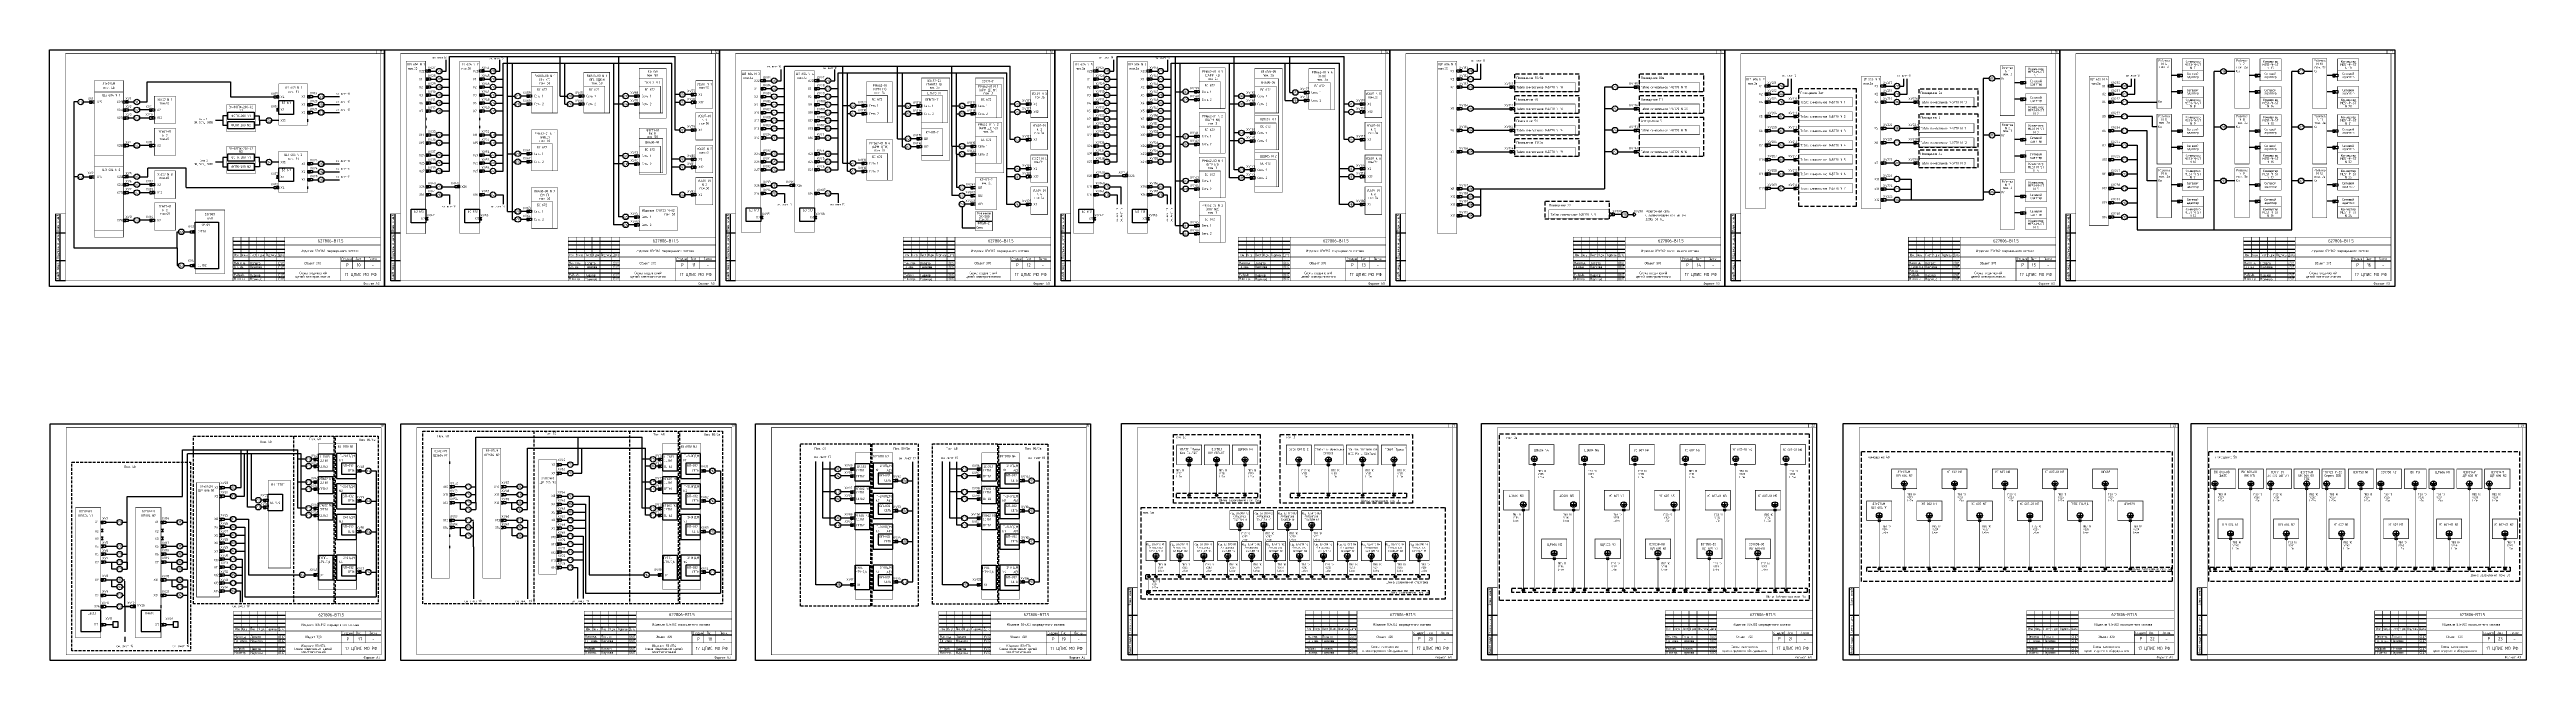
# Model space of a CAD drawing. Header units: millimetres. Extents: x -1014 to 2091, y -2505 to -1739.
import ezdxf
from ezdxf.enums import TextEntityAlignment as Align

# ---------------------------------------------------------------- set-up
doc = ezdxf.new("R2010")
doc.units = ezdxf.units.MM
doc.linetypes.add('CENTER', pattern=[50.8, 31.75, -6.35, 6.35, -6.35])
doc.linetypes.add('DASHED', pattern=[0.75, 0.5, -0.25])
for name, color, linetype in [('Equipment', 7, 'Continuous'), ('FORMAT', 7, 'Continuous'), ('OBOR', 7, 'Continuous')]:
    doc.layers.add(name, color=color, linetype=linetype)
doc.styles.add('SIMPLEX', font='simplex.shx', dxfattribs={"width": 0.75})
doc.styles.add('SIMPLEX1', font='Simplex.shx', dxfattribs={"width": 0.8})
doc.styles.add('SN', font='Simplex.shx', dxfattribs={"width": 0.8, "oblique": 15})
doc.styles.get("Standard").update_dxf_attribs({"font": 'simplex.shx', "width": 0.8, "height": 2.5})
doc.styles.add('ЕСКД', font='simplex.shx', dxfattribs={"width": 0.8, "height": 2.5})

msp = doc.modelspace()

# ---------------------------------------------------------------- linework, layer by layer
at = {"ltscale": 2}
for p, q in [((-542.5, -1767.7), (-542.5, -1764.7)), ((-542.5, -1764.7), (-540.5, -1764.7)), ((-542.5, -1767.7), (-542.5, -1764.7)), ((-542.5, -1764.7), (-540.5, -1764.7)), ((-540.5, -1767.7), (-542.5, -1767.7)), ((-540.5, -1767.7), (-542.5, -1767.7)), ((-540.5, -1764.7), (-539, -1766.2)), ((-540.5, -1764.7), (-539, -1766.2)), ((-540.5, -1767.7), (-539, -1766.2)), ((-540.5, -1767.7), (-539, -1766.2)), ((-536.5, -1764.7), (-539.5, -1764.7)), ((-539.5, -1764.7), (-538, -1766.2)), ((-536.5, -1764.7), (-539.5, -1764.7)), ((-539.5, -1764.7), (-538, -1766.2)), ((-539.5, -1767.7), (-538, -1766.2)), ((-539.5, -1767.7), (-538, -1766.2)), ((-536.5, -1767.7), (-539.5, -1767.7)), ((-536.5, -1767.7), (-539.5, -1767.7)), ((-475.1, -1767.7), (-475.1, -1764.7)), ((-475.1, -1764.7), (-473.1, -1764.7)), ((-475.1, -1767.7), (-475.1, -1764.7)), ((-475.1, -1764.7), (-473.1, -1764.7)), ((-473.1, -1767.7), (-475.1, -1767.7)), ((-473.1, -1767.7), (-475.1, -1767.7)), ((-473.1, -1764.7), (-471.6, -1766.2)), ((-473.1, -1764.7), (-471.6, -1766.2)), ((-473.1, -1767.7), (-471.6, -1766.2)), ((-473.1, -1767.7), (-471.6, -1766.2)), ((-469.1, -1764.7), (-472.1, -1764.7)), ((-472.1, -1764.7), (-470.6, -1766.2)), ((-469.1, -1764.7), (-472.1, -1764.7)), ((-472.1, -1764.7), (-470.6, -1766.2)), ((-472.1, -1767.7), (-470.6, -1766.2)), ((-472.1, -1767.7), (-470.6, -1766.2)), ((-469.1, -1767.7), (-472.1, -1767.7)), ((-469.1, -1767.7), (-472.1, -1767.7)), ((294.5, -1767.7), (294.5, -1764.7)), ((294.5, -1764.7), (296.5, -1764.7)), ((294.5, -1767.7), (294.5, -1764.7)), ((294.5, -1764.7), (296.5, -1764.7)), ((296.5, -1767.7), (294.5, -1767.7)), ((296.5, -1767.7), (294.5, -1767.7)), ((296.5, -1764.7), (298, -1766.2)), ((296.5, -1764.7), (298, -1766.2)), ((296.5, -1767.7), (298, -1766.2)), ((296.5, -1767.7), (298, -1766.2)), ((300.5, -1764.7), (297.5, -1764.7)), ((297.5, -1764.7), (299, -1766.2)), ((300.5, -1764.7), (297.5, -1764.7)), ((297.5, -1764.7), (299, -1766.2)), ((297.5, -1767.7), (299, -1766.2)), ((297.5, -1767.7), (299, -1766.2)), ((300.5, -1767.7), (297.5, -1767.7)), ((300.5, -1767.7), (297.5, -1767.7)), ((361.9, -1767.7), (361.9, -1764.7)), ((361.9, -1764.7), (363.9, -1764.7)), ((361.9, -1767.7), (361.9, -1764.7)), ((361.9, -1764.7), (363.9, -1764.7)), ((363.9, -1767.7), (361.9, -1767.7)), ((363.9, -1767.7), (361.9, -1767.7)), ((363.9, -1764.7), (365.4, -1766.2)), ((363.9, -1764.7), (365.4, -1766.2)), ((363.9, -1767.7), (365.4, -1766.2)), ((363.9, -1767.7), (365.4, -1766.2)), ((367.9, -1764.7), (364.9, -1764.7)), ((364.9, -1764.7), (366.4, -1766.2)), ((367.9, -1764.7), (364.9, -1764.7)), ((364.9, -1764.7), (366.4, -1766.2)), ((364.9, -1767.7), (366.4, -1766.2)), ((364.9, -1767.7), (366.4, -1766.2)), ((367.9, -1767.7), (364.9, -1767.7)), ((367.9, -1767.7), (364.9, -1767.7)), ((750.2, -1767.7), (750.2, -1764.7)), ((750.2, -1764.7), (752.2, -1764.7)), ((750.2, -1767.7), (750.2, -1764.7)), ((750.2, -1764.7), (752.2, -1764.7)), ((752.2, -1767.7), (750.2, -1767.7)), ((752.2, -1767.7), (750.2, -1767.7)), ((752.2, -1764.7), (753.7, -1766.2)), ((752.2, -1764.7), (753.7, -1766.2)), ((752.2, -1767.7), (753.7, -1766.2)), ((752.2, -1767.7), (753.7, -1766.2)), ((756.2, -1764.7), (753.2, -1764.7)), ((753.2, -1764.7), (754.7, -1766.2)), ((756.2, -1764.7), (753.2, -1764.7)), ((753.2, -1764.7), (754.7, -1766.2)), ((753.2, -1767.7), (754.7, -1766.2)), ((753.2, -1767.7), (754.7, -1766.2)), ((756.2, -1767.7), (753.2, -1767.7)), ((756.2, -1767.7), (753.2, -1767.7)), ((-732.6, -1800.1), (-732.6, -1797.1)), ((-732.6, -1797.1), (-730.6, -1797.1)), ((-732.6, -1800.1), (-732.6, -1797.1)), ((-732.6, -1797.1), (-730.6, -1797.1)), ((-730.6, -1800.1), (-732.6, -1800.1)), ((-730.6, -1800.1), (-732.6, -1800.1)), ((-730.6, -1797.1), (-729.1, -1798.6)), ((-730.6, -1797.1), (-729.1, -1798.6)), ((-730.6, -1800.1), (-729.1, -1798.6)), ((-730.6, -1800.1), (-729.1, -1798.6)), ((-726.6, -1797.1), (-729.6, -1797.1)), ((-729.6, -1797.1), (-728.1, -1798.6)), ((-726.6, -1797.1), (-729.6, -1797.1)), ((-729.6, -1797.1), (-728.1, -1798.6)), ((-729.6, -1800.1), (-728.1, -1798.6)), ((-729.6, -1800.1), (-728.1, -1798.6)), ((-726.6, -1800.1), (-729.6, -1800.1)), ((-726.6, -1800.1), (-729.6, -1800.1)), ((-690.5, -1796.6), (-687.5, -1796.6)), ((-690.5, -1796.6), (-687.5, -1796.6)), ((-690.5, -1799.6), (-687.5, -1799.6)), ((-690.5, -1799.6), (-687.5, -1799.6)), ((-687.5, -1796.6), (-689, -1798.1)), ((-687.5, -1796.6), (-689, -1798.1)), ((-687.5, -1799.6), (-689, -1798.1)), ((-687.5, -1799.6), (-689, -1798.1)), ((-686.5, -1796.6), (-688, -1798.1)), ((-686.5, -1796.6), (-688, -1798.1)), ((-686.5, -1799.6), (-688, -1798.1)), ((-686.5, -1799.6), (-688, -1798.1)), ((-686.5, -1796.6), (-684.5, -1796.6)), ((-686.5, -1796.6), (-684.5, -1796.6)), ((-684.5, -1799.6), (-686.5, -1799.6)), ((-684.5, -1799.6), (-686.5, -1799.6)), ((-684.5, -1796.6), (-684.5, -1799.6)), ((-684.5, -1796.6), (-684.5, -1799.6)), ((-542.5, -1774.7), (-539.5, -1774.7)), ((-542.5, -1774.7), (-539.5, -1774.7)), ((-542.5, -1777.7), (-539.5, -1777.7)), ((-542.5, -1777.7), (-539.5, -1777.7)), ((-542.5, -1784.7), (-539.5, -1784.7)), ((-542.5, -1784.7), (-539.5, -1784.7)), ((-542.5, -1787.7), (-539.5, -1787.7)), ((-542.5, -1787.7), (-539.5, -1787.7)), ((-542.5, -1794.7), (-539.5, -1794.7)), ((-542.5, -1794.7), (-539.5, -1794.7)), ((-542.5, -1797.7), (-539.5, -1797.7)), ((-542.5, -1797.7), (-539.5, -1797.7)), ((-539.5, -1774.7), (-541, -1776.2)), ((-539.5, -1774.7), (-541, -1776.2)), ((-539.5, -1777.7), (-541, -1776.2)), ((-539.5, -1777.7), (-541, -1776.2)), ((-539.5, -1784.7), (-541, -1786.2)), ((-539.5, -1784.7), (-541, -1786.2)), ((-539.5, -1787.7), (-541, -1786.2)), ((-539.5, -1787.7), (-541, -1786.2)), ((-539.5, -1794.7), (-541, -1796.2)), ((-539.5, -1794.7), (-541, -1796.2)), ((-539.5, -1797.7), (-541, -1796.2)), ((-539.5, -1797.7), (-541, -1796.2)), ((-538.5, -1774.7), (-540, -1776.2)), ((-538.5, -1774.7), (-540, -1776.2)), ((-538.5, -1777.7), (-540, -1776.2)), ((-538.5, -1777.7), (-540, -1776.2)), ((-538.5, -1784.7), (-540, -1786.2)), ((-538.5, -1784.7), (-540, -1786.2)), ((-538.5, -1787.7), (-540, -1786.2)), ((-538.5, -1787.7), (-540, -1786.2)), ((-538.5, -1794.7), (-540, -1796.2)), ((-538.5, -1794.7), (-540, -1796.2)), ((-538.5, -1797.7), (-540, -1796.2)), ((-538.5, -1797.7), (-540, -1796.2)), ((-538.5, -1774.7), (-536.5, -1774.7)), ((-538.5, -1774.7), (-536.5, -1774.7)), ((-536.5, -1777.7), (-538.5, -1777.7)), ((-536.5, -1777.7), (-538.5, -1777.7)), ((-538.5, -1784.7), (-536.5, -1784.7)), ((-538.5, -1784.7), (-536.5, -1784.7)), ((-536.5, -1787.7), (-538.5, -1787.7)), ((-536.5, -1787.7), (-538.5, -1787.7)), ((-538.5, -1794.7), (-536.5, -1794.7)), ((-538.5, -1794.7), (-536.5, -1794.7)), ((-536.5, -1797.7), (-538.5, -1797.7)), ((-536.5, -1797.7), (-538.5, -1797.7)), ((-536.5, -1774.7), (-536.5, -1777.7)), ((-536.5, -1774.7), (-536.5, -1777.7)), ((-536.5, -1784.7), (-536.5, -1787.7)), ((-536.5, -1784.7), (-536.5, -1787.7)), ((-536.5, -1794.7), (-536.5, -1797.7)), ((-536.5, -1794.7), (-536.5, -1797.7)), ((-475.1, -1774.7), (-472.1, -1774.7)), ((-475.1, -1774.7), (-472.1, -1774.7)), ((-475.1, -1777.7), (-472.1, -1777.7)), ((-475.1, -1777.7), (-472.1, -1777.7)), ((-475.1, -1784.7), (-472.1, -1784.7)), ((-475.1, -1784.7), (-472.1, -1784.7)), ((-475.1, -1787.7), (-472.1, -1787.7)), ((-475.1, -1787.7), (-472.1, -1787.7)), ((-475.1, -1794.7), (-472.1, -1794.7)), ((-475.1, -1794.7), (-472.1, -1794.7)), ((-475.1, -1797.7), (-472.1, -1797.7)), ((-475.1, -1797.7), (-472.1, -1797.7)), ((-472.1, -1774.7), (-473.6, -1776.2)), ((-472.1, -1774.7), (-473.6, -1776.2)), ((-472.1, -1777.7), (-473.6, -1776.2)), ((-472.1, -1777.7), (-473.6, -1776.2)), ((-472.1, -1784.7), (-473.6, -1786.2)), ((-472.1, -1784.7), (-473.6, -1786.2)), ((-472.1, -1787.7), (-473.6, -1786.2)), ((-472.1, -1787.7), (-473.6, -1786.2)), ((-472.1, -1794.7), (-473.6, -1796.2)), ((-472.1, -1794.7), (-473.6, -1796.2)), ((-472.1, -1797.7), (-473.6, -1796.2)), ((-472.1, -1797.7), (-473.6, -1796.2)), ((-471.1, -1774.7), (-472.6, -1776.2)), ((-471.1, -1774.7), (-472.6, -1776.2)), ((-471.1, -1777.7), (-472.6, -1776.2)), ((-471.1, -1777.7), (-472.6, -1776.2)), ((-471.1, -1784.7), (-472.6, -1786.2)), ((-471.1, -1784.7), (-472.6, -1786.2)), ((-471.1, -1787.7), (-472.6, -1786.2)), ((-471.1, -1787.7), (-472.6, -1786.2)), ((-471.1, -1794.7), (-472.6, -1796.2)), ((-471.1, -1794.7), (-472.6, -1796.2)), ((-471.1, -1797.7), (-472.6, -1796.2)), ((-471.1, -1797.7), (-472.6, -1796.2)), ((-471.1, -1774.7), (-469.1, -1774.7)), ((-471.1, -1774.7), (-469.1, -1774.7)), ((-469.1, -1777.7), (-471.1, -1777.7)), ((-469.1, -1777.7), (-471.1, -1777.7)), ((-471.1, -1784.7), (-469.1, -1784.7)), ((-471.1, -1784.7), (-469.1, -1784.7)), ((-469.1, -1787.7), (-471.1, -1787.7)), ((-469.1, -1787.7), (-471.1, -1787.7)), ((-471.1, -1794.7), (-469.1, -1794.7)), ((-471.1, -1794.7), (-469.1, -1794.7)), ((-469.1, -1797.7), (-471.1, -1797.7)), ((-469.1, -1797.7), (-471.1, -1797.7)), ((-469.1, -1774.7), (-469.1, -1777.7)), ((-469.1, -1774.7), (-469.1, -1777.7)), ((-469.1, -1784.7), (-469.1, -1787.7)), ((-469.1, -1784.7), (-469.1, -1787.7)), ((-469.1, -1794.7), (-469.1, -1797.7)), ((-469.1, -1794.7), (-469.1, -1797.7)), ((-415.9, -1796), (-412.9, -1796)), ((-415.9, -1796), (-412.9, -1796)), ((-415.9, -1799), (-412.9, -1799)), ((-415.9, -1799), (-412.9, -1799)), ((-412.9, -1796), (-414.4, -1797.5)), ((-412.9, -1796), (-414.4, -1797.5)), ((-412.9, -1799), (-414.4, -1797.5)), ((-412.9, -1799), (-414.4, -1797.5)), ((-411.9, -1796), (-413.4, -1797.5)), ((-411.9, -1796), (-413.4, -1797.5)), ((-411.9, -1799), (-413.4, -1797.5)), ((-411.9, -1799), (-413.4, -1797.5)), ((-411.9, -1796), (-409.9, -1796)), ((-411.9, -1796), (-409.9, -1796)), ((-409.9, -1799), (-411.9, -1799)), ((-409.9, -1799), (-411.9, -1799)), ((-409.9, -1796), (-409.9, -1799)), ((-409.9, -1796), (-409.9, -1799)), ((-350.4, -1796), (-347.4, -1796)), ((-350.4, -1796), (-347.4, -1796)), ((-350.4, -1799), (-347.4, -1799)), ((-350.4, -1799), (-347.4, -1799)), ((-347.4, -1796), (-348.9, -1797.5)), ((-347.4, -1796), (-348.9, -1797.5)), ((-347.4, -1799), (-348.9, -1797.5)), ((-347.4, -1799), (-348.9, -1797.5)), ((-346.4, -1796), (-347.9, -1797.5)), ((-346.4, -1796), (-347.9, -1797.5)), ((-346.4, -1799), (-347.9, -1797.5)), ((-346.4, -1799), (-347.9, -1797.5)), ((-346.4, -1796), (-344.4, -1796)), ((-346.4, -1796), (-344.4, -1796)), ((-344.4, -1799), (-346.4, -1799)), ((-344.4, -1799), (-346.4, -1799)), ((-344.4, -1796), (-344.4, -1799)), ((-344.4, -1796), (-344.4, -1799)), ((-280.9, -1796), (-277.9, -1796)), ((-280.9, -1796), (-277.9, -1796)), ((-280.9, -1799), (-277.9, -1799)), ((-280.9, -1799), (-277.9, -1799)), ((-277.9, -1796), (-279.4, -1797.5)), ((-277.9, -1796), (-279.4, -1797.5)), ((-277.9, -1799), (-279.4, -1797.5)), ((-277.9, -1799), (-279.4, -1797.5)), ((-276.9, -1796), (-278.4, -1797.5)), ((-276.9, -1796), (-278.4, -1797.5)), ((-276.9, -1799), (-278.4, -1797.5)), ((-276.9, -1799), (-278.4, -1797.5)), ((-276.9, -1796), (-274.9, -1796)), ((-276.9, -1796), (-274.9, -1796)), ((-274.9, -1799), (-276.9, -1799)), ((-274.9, -1799), (-276.9, -1799)), ((-274.9, -1796), (-274.9, -1799)), ((-274.9, -1796), (-274.9, -1799)), ((-209.7, -1794), (-206.7, -1794)), ((-209.7, -1794), (-206.7, -1794)), ((-209.7, -1797), (-206.7, -1797)), ((-209.7, -1797), (-206.7, -1797)), ((-206.7, -1794), (-208.2, -1795.5)), ((-206.7, -1794), (-208.2, -1795.5)), ((-206.7, -1797), (-208.2, -1795.5)), ((-206.7, -1797), (-208.2, -1795.5)), ((-205.7, -1794), (-207.2, -1795.5)), ((-205.7, -1794), (-207.2, -1795.5)), ((-205.7, -1797), (-207.2, -1795.5)), ((-205.7, -1797), (-207.2, -1795.5)), ((-205.7, -1794), (-203.7, -1794)), ((-205.7, -1794), (-203.7, -1794)), ((-203.7, -1797), (-205.7, -1797)), ((-203.7, -1797), (-205.7, -1797)), ((-203.7, -1794), (-203.7, -1797)), ((-203.7, -1794), (-203.7, -1797)), ((-122.5, -1779.7), (-122.5, -1776.7)), ((-122.5, -1776.7), (-120.5, -1776.7)), ((-122.5, -1779.7), (-122.5, -1776.7)), ((-122.5, -1776.7), (-120.5, -1776.7)), ((-120.5, -1779.7), (-122.5, -1779.7)), ((-120.5, -1779.7), (-122.5, -1779.7)), ((-122.5, -1786.7), (-119.5, -1786.7)), ((-122.5, -1786.7), (-119.5, -1786.7)), ((-122.5, -1789.7), (-119.5, -1789.7)), ((-122.5, -1789.7), (-119.5, -1789.7)), ((-122.5, -1796.7), (-119.5, -1796.7)), ((-122.5, -1796.7), (-119.5, -1796.7)), ((-122.5, -1799.7), (-119.5, -1799.7)), ((-122.5, -1799.7), (-119.5, -1799.7)), ((-119.5, -1786.7), (-121, -1788.2)), ((-119.5, -1786.7), (-121, -1788.2)), ((-119.5, -1789.7), (-121, -1788.2)), ((-119.5, -1789.7), (-121, -1788.2)), ((-119.5, -1796.7), (-121, -1798.2)), ((-119.5, -1796.7), (-121, -1798.2)), ((-119.5, -1799.7), (-121, -1798.2)), ((-119.5, -1799.7), (-121, -1798.2)), ((-120.5, -1776.7), (-119, -1778.2)), ((-120.5, -1776.7), (-119, -1778.2)), ((-120.5, -1779.7), (-119, -1778.2)), ((-120.5, -1779.7), (-119, -1778.2)), ((-118.5, -1786.7), (-120, -1788.2)), ((-118.5, -1786.7), (-120, -1788.2)), ((-118.5, -1789.7), (-120, -1788.2)), ((-118.5, -1789.7), (-120, -1788.2)), ((-118.5, -1796.7), (-120, -1798.2)), ((-118.5, -1796.7), (-120, -1798.2)), ((-118.5, -1799.7), (-120, -1798.2)), ((-118.5, -1799.7), (-120, -1798.2)), ((-116.5, -1776.7), (-119.5, -1776.7)), ((-119.5, -1776.7), (-118, -1778.2)), ((-116.5, -1776.7), (-119.5, -1776.7)), ((-119.5, -1776.7), (-118, -1778.2)), ((-119.5, -1779.7), (-118, -1778.2)), ((-119.5, -1779.7), (-118, -1778.2)), ((-116.5, -1779.7), (-119.5, -1779.7)), ((-116.5, -1779.7), (-119.5, -1779.7)), ((-118.5, -1786.7), (-116.5, -1786.7)), ((-118.5, -1786.7), (-116.5, -1786.7)), ((-116.5, -1789.7), (-118.5, -1789.7)), ((-116.5, -1789.7), (-118.5, -1789.7)), ((-118.5, -1796.7), (-116.5, -1796.7)), ((-118.5, -1796.7), (-116.5, -1796.7)), ((-116.5, -1799.7), (-118.5, -1799.7)), ((-116.5, -1799.7), (-118.5, -1799.7)), ((-116.5, -1786.7), (-116.5, -1789.7)), ((-116.5, -1786.7), (-116.5, -1789.7)), ((-116.5, -1796.7), (-116.5, -1799.7)), ((-116.5, -1796.7), (-116.5, -1799.7)), ((-55.1, -1779.7), (-55.1, -1776.7)), ((-55.1, -1776.7), (-53.1, -1776.7)), ((-55.1, -1779.7), (-55.1, -1776.7)), ((-55.1, -1776.7), (-53.1, -1776.7)), ((-53.1, -1779.7), (-55.1, -1779.7)), ((-53.1, -1779.7), (-55.1, -1779.7)), ((-55.1, -1786.7), (-52.1, -1786.7)), ((-55.1, -1786.7), (-52.1, -1786.7)), ((-55.1, -1789.7), (-52.1, -1789.7)), ((-55.1, -1789.7), (-52.1, -1789.7)), ((-55.1, -1796.7), (-52.1, -1796.7)), ((-55.1, -1796.7), (-52.1, -1796.7)), ((-55.1, -1799.7), (-52.1, -1799.7)), ((-55.1, -1799.7), (-52.1, -1799.7)), ((-52.1, -1786.7), (-53.6, -1788.2)), ((-52.1, -1786.7), (-53.6, -1788.2)), ((-52.1, -1789.7), (-53.6, -1788.2)), ((-52.1, -1789.7), (-53.6, -1788.2)), ((-52.1, -1796.7), (-53.6, -1798.2)), ((-52.1, -1796.7), (-53.6, -1798.2)), ((-52.1, -1799.7), (-53.6, -1798.2)), ((-52.1, -1799.7), (-53.6, -1798.2)), ((-53.1, -1776.7), (-51.6, -1778.2)), ((-53.1, -1776.7), (-51.6, -1778.2)), ((-53.1, -1779.7), (-51.6, -1778.2)), ((-53.1, -1779.7), (-51.6, -1778.2)), ((-51.1, -1786.7), (-52.6, -1788.2)), ((-51.1, -1786.7), (-52.6, -1788.2)), ((-51.1, -1789.7), (-52.6, -1788.2)), ((-51.1, -1789.7), (-52.6, -1788.2)), ((-51.1, -1796.7), (-52.6, -1798.2)), ((-51.1, -1796.7), (-52.6, -1798.2)), ((-51.1, -1799.7), (-52.6, -1798.2)), ((-51.1, -1799.7), (-52.6, -1798.2)), ((-49.1, -1776.7), (-52.1, -1776.7)), ((-52.1, -1776.7), (-50.6, -1778.2)), ((-49.1, -1776.7), (-52.1, -1776.7)), ((-52.1, -1776.7), (-50.6, -1778.2)), ((-52.1, -1779.7), (-50.6, -1778.2)), ((-52.1, -1779.7), (-50.6, -1778.2)), ((-49.1, -1779.7), (-52.1, -1779.7)), ((-49.1, -1779.7), (-52.1, -1779.7)), ((-51.1, -1786.7), (-49.1, -1786.7)), ((-51.1, -1786.7), (-49.1, -1786.7)), ((-49.1, -1789.7), (-51.1, -1789.7)), ((-49.1, -1789.7), (-51.1, -1789.7)), ((-51.1, -1796.7), (-49.1, -1796.7)), ((-51.1, -1796.7), (-49.1, -1796.7)), ((-49.1, -1799.7), (-51.1, -1799.7)), ((-49.1, -1799.7), (-51.1, -1799.7)), ((-49.1, -1786.7), (-49.1, -1789.7)), ((-49.1, -1786.7), (-49.1, -1789.7)), ((-49.1, -1796.7), (-49.1, -1799.7)), ((-49.1, -1796.7), (-49.1, -1799.7)), ((294.5, -1774.7), (297.5, -1774.7)), ((294.5, -1774.7), (297.5, -1774.7)), ((294.5, -1777.7), (297.5, -1777.7)), ((294.5, -1777.7), (297.5, -1777.7)), ((294.5, -1784.7), (297.5, -1784.7)), ((294.5, -1784.7), (297.5, -1784.7)), ((294.5, -1787.7), (297.5, -1787.7)), ((294.5, -1787.7), (297.5, -1787.7)), ((294.5, -1794.7), (297.5, -1794.7)), ((294.5, -1794.7), (297.5, -1794.7)), ((294.5, -1797.7), (297.5, -1797.7)), ((294.5, -1797.7), (297.5, -1797.7)), ((297.5, -1774.7), (296, -1776.2)), ((297.5, -1774.7), (296, -1776.2)), ((297.5, -1777.7), (296, -1776.2)), ((297.5, -1777.7), (296, -1776.2)), ((297.5, -1784.7), (296, -1786.2)), ((297.5, -1784.7), (296, -1786.2)), ((297.5, -1787.7), (296, -1786.2)), ((297.5, -1787.7), (296, -1786.2)), ((297.5, -1794.7), (296, -1796.2)), ((297.5, -1794.7), (296, -1796.2)), ((297.5, -1797.7), (296, -1796.2)), ((297.5, -1797.7), (296, -1796.2)), ((298.5, -1774.7), (297, -1776.2)), ((298.5, -1774.7), (297, -1776.2)), ((298.5, -1777.7), (297, -1776.2)), ((298.5, -1777.7), (297, -1776.2)), ((298.5, -1784.7), (297, -1786.2)), ((298.5, -1784.7), (297, -1786.2)), ((298.5, -1787.7), (297, -1786.2)), ((298.5, -1787.7), (297, -1786.2)), ((298.5, -1794.7), (297, -1796.2)), ((298.5, -1794.7), (297, -1796.2)), ((298.5, -1797.7), (297, -1796.2)), ((298.5, -1797.7), (297, -1796.2)), ((298.5, -1774.7), (300.5, -1774.7)), ((298.5, -1774.7), (300.5, -1774.7)), ((300.5, -1777.7), (298.5, -1777.7)), ((300.5, -1777.7), (298.5, -1777.7)), ((298.5, -1784.7), (300.5, -1784.7)), ((298.5, -1784.7), (300.5, -1784.7)), ((300.5, -1787.7), (298.5, -1787.7)), ((300.5, -1787.7), (298.5, -1787.7)), ((298.5, -1794.7), (300.5, -1794.7)), ((298.5, -1794.7), (300.5, -1794.7)), ((300.5, -1797.7), (298.5, -1797.7)), ((300.5, -1797.7), (298.5, -1797.7)), ((300.5, -1774.7), (300.5, -1777.7)), ((300.5, -1774.7), (300.5, -1777.7)), ((300.5, -1784.7), (300.5, -1787.7)), ((300.5, -1784.7), (300.5, -1787.7)), ((300.5, -1794.7), (300.5, -1797.7)), ((300.5, -1794.7), (300.5, -1797.7)), ((361.9, -1774.7), (364.9, -1774.7)), ((361.9, -1774.7), (364.9, -1774.7)), ((361.9, -1777.7), (364.9, -1777.7)), ((361.9, -1777.7), (364.9, -1777.7)), ((361.9, -1784.7), (364.9, -1784.7)), ((361.9, -1784.7), (364.9, -1784.7)), ((361.9, -1787.7), (364.9, -1787.7)), ((361.9, -1787.7), (364.9, -1787.7)), ((361.9, -1794.7), (364.9, -1794.7)), ((361.9, -1794.7), (364.9, -1794.7)), ((361.9, -1797.7), (364.9, -1797.7)), ((361.9, -1797.7), (364.9, -1797.7)), ((364.9, -1774.7), (363.4, -1776.2)), ((364.9, -1774.7), (363.4, -1776.2)), ((364.9, -1777.7), (363.4, -1776.2)), ((364.9, -1777.7), (363.4, -1776.2)), ((364.9, -1784.7), (363.4, -1786.2)), ((364.9, -1784.7), (363.4, -1786.2)), ((364.9, -1787.7), (363.4, -1786.2)), ((364.9, -1787.7), (363.4, -1786.2)), ((364.9, -1794.7), (363.4, -1796.2)), ((364.9, -1794.7), (363.4, -1796.2)), ((364.9, -1797.7), (363.4, -1796.2)), ((364.9, -1797.7), (363.4, -1796.2)), ((365.9, -1774.7), (364.4, -1776.2)), ((365.9, -1774.7), (364.4, -1776.2)), ((365.9, -1777.7), (364.4, -1776.2)), ((365.9, -1777.7), (364.4, -1776.2)), ((365.9, -1784.7), (364.4, -1786.2)), ((365.9, -1784.7), (364.4, -1786.2)), ((365.9, -1787.7), (364.4, -1786.2)), ((365.9, -1787.7), (364.4, -1786.2)), ((365.9, -1794.7), (364.4, -1796.2)), ((365.9, -1794.7), (364.4, -1796.2)), ((365.9, -1797.7), (364.4, -1796.2)), ((365.9, -1797.7), (364.4, -1796.2)), ((365.9, -1774.7), (367.9, -1774.7)), ((365.9, -1774.7), (367.9, -1774.7)), ((367.9, -1777.7), (365.9, -1777.7)), ((367.9, -1777.7), (365.9, -1777.7)), ((365.9, -1784.7), (367.9, -1784.7)), ((365.9, -1784.7), (367.9, -1784.7)), ((367.9, -1787.7), (365.9, -1787.7)), ((367.9, -1787.7), (365.9, -1787.7)), ((365.9, -1794.7), (367.9, -1794.7)), ((365.9, -1794.7), (367.9, -1794.7)), ((367.9, -1797.7), (365.9, -1797.7)), ((367.9, -1797.7), (365.9, -1797.7)), ((367.9, -1774.7), (367.9, -1777.7)), ((367.9, -1774.7), (367.9, -1777.7)), ((367.9, -1784.7), (367.9, -1787.7)), ((367.9, -1784.7), (367.9, -1787.7)), ((367.9, -1794.7), (367.9, -1797.7)), ((367.9, -1794.7), (367.9, -1797.7)), ((421.2, -1790.5), (424.2, -1790.5)), ((421.2, -1790.5), (424.2, -1790.5)), ((421.2, -1793.5), (424.2, -1793.5)), ((421.2, -1793.5), (424.2, -1793.5)), ((421.2, -1800.5), (424.2, -1800.5)), ((421.2, -1800.5), (424.2, -1800.5)), ((424.2, -1790.5), (422.7, -1792)), ((424.2, -1790.5), (422.7, -1792)), ((424.2, -1793.5), (422.7, -1792)), ((424.2, -1793.5), (422.7, -1792)), ((424.2, -1800.5), (422.7, -1802)), ((424.2, -1800.5), (422.7, -1802)), ((425.2, -1790.5), (423.7, -1792)), ((425.2, -1790.5), (423.7, -1792)), ((425.2, -1793.5), (423.7, -1792)), ((425.2, -1793.5), (423.7, -1792)), ((425.2, -1800.5), (423.7, -1802)), ((425.2, -1800.5), (423.7, -1802)), ((425.2, -1790.5), (427.2, -1790.5)), ((425.2, -1790.5), (427.2, -1790.5)), ((427.2, -1793.5), (425.2, -1793.5)), ((427.2, -1793.5), (425.2, -1793.5)), ((425.2, -1800.5), (427.2, -1800.5)), ((425.2, -1800.5), (427.2, -1800.5)), ((427.2, -1790.5), (427.2, -1793.5)), ((427.2, -1790.5), (427.2, -1793.5)), ((427.2, -1800.5), (427.2, -1803.5)), ((427.2, -1800.5), (427.2, -1803.5)), ((491, -1796), (494, -1796)), ((491, -1796), (494, -1796)), ((491, -1799), (494, -1799)), ((491, -1799), (494, -1799)), ((494, -1796), (492.5, -1797.5)), ((494, -1796), (492.5, -1797.5)), ((494, -1799), (492.5, -1797.5)), ((494, -1799), (492.5, -1797.5)), ((495, -1796), (493.5, -1797.5)), ((495, -1796), (493.5, -1797.5)), ((495, -1799), (493.5, -1797.5)), ((495, -1799), (493.5, -1797.5)), ((495, -1796), (497, -1796)), ((495, -1796), (497, -1796)), ((497, -1799), (495, -1799)), ((497, -1799), (495, -1799)), ((497, -1796), (497, -1799)), ((497, -1796), (497, -1799)), ((558.7, -1791.5), (561.7, -1791.5)), ((558.7, -1791.5), (561.7, -1791.5)), ((558.7, -1794.5), (561.7, -1794.5)), ((558.7, -1794.5), (561.7, -1794.5)), ((561.7, -1791.5), (560.2, -1793)), ((561.7, -1791.5), (560.2, -1793)), ((561.7, -1794.5), (560.2, -1793)), ((561.7, -1794.5), (560.2, -1793)), ((562.7, -1791.5), (561.2, -1793)), ((562.7, -1791.5), (561.2, -1793)), ((562.7, -1794.5), (561.2, -1793)), ((562.7, -1794.5), (561.2, -1793)), ((562.7, -1791.5), (564.7, -1791.5)), ((562.7, -1791.5), (564.7, -1791.5)), ((564.7, -1794.5), (562.7, -1794.5)), ((564.7, -1794.5), (562.7, -1794.5)), ((564.7, -1791.5), (564.7, -1794.5)), ((564.7, -1791.5), (564.7, -1794.5)), ((750.2, -1774.7), (753.2, -1774.7)), ((750.2, -1774.7), (753.2, -1774.7)), ((750.2, -1777.7), (753.2, -1777.7)), ((750.2, -1777.7), (753.2, -1777.7)), ((750.2, -1784.7), (753.2, -1784.7)), ((750.2, -1784.7), (753.2, -1784.7)), ((750.2, -1787.7), (753.2, -1787.7)), ((750.2, -1787.7), (753.2, -1787.7)), ((753.2, -1774.7), (751.7, -1776.2)), ((753.2, -1774.7), (751.7, -1776.2)), ((753.2, -1777.7), (751.7, -1776.2)), ((753.2, -1777.7), (751.7, -1776.2)), ((753.2, -1784.7), (751.7, -1786.2)), ((753.2, -1784.7), (751.7, -1786.2)), ((753.2, -1787.7), (751.7, -1786.2)), ((753.2, -1787.7), (751.7, -1786.2)), ((754.2, -1774.7), (752.7, -1776.2)), ((754.2, -1774.7), (752.7, -1776.2)), ((754.2, -1777.7), (752.7, -1776.2)), ((754.2, -1777.7), (752.7, -1776.2)), ((754.2, -1784.7), (752.7, -1786.2)), ((754.2, -1784.7), (752.7, -1786.2)), ((754.2, -1787.7), (752.7, -1786.2)), ((754.2, -1787.7), (752.7, -1786.2)), ((754.2, -1774.7), (756.2, -1774.7)), ((754.2, -1774.7), (756.2, -1774.7)), ((756.2, -1777.7), (754.2, -1777.7)), ((756.2, -1777.7), (754.2, -1777.7)), ((754.2, -1784.7), (756.2, -1784.7)), ((754.2, -1784.7), (756.2, -1784.7)), ((756.2, -1787.7), (754.2, -1787.7)), ((756.2, -1787.7), (754.2, -1787.7)), ((756.2, -1774.7), (756.2, -1777.7)), ((756.2, -1774.7), (756.2, -1777.7)), ((756.2, -1784.7), (756.2, -1787.7)), ((756.2, -1784.7), (756.2, -1787.7)), ((816.5, -1784.7), (819.5, -1784.7)), ((816.5, -1784.7), (819.5, -1784.7)), ((816.5, -1787.7), (819.5, -1787.7)), ((816.5, -1787.7), (819.5, -1787.7)), ((819.5, -1784.7), (818, -1786.2)), ((819.5, -1784.7), (818, -1786.2)), ((819.5, -1787.7), (818, -1786.2)), ((819.5, -1787.7), (818, -1786.2)), ((820.5, -1784.7), (819, -1786.2)), ((820.5, -1784.7), (819, -1786.2)), ((820.5, -1787.7), (819, -1786.2)), ((820.5, -1787.7), (819, -1786.2)), ((820.5, -1784.7), (822.5, -1784.7)), ((820.5, -1784.7), (822.5, -1784.7)), ((822.5, -1787.7), (820.5, -1787.7)), ((822.5, -1787.7), (820.5, -1787.7)), ((822.5, -1784.7), (822.5, -1787.7)), ((822.5, -1784.7), (822.5, -1787.7)), ((972.5, -1784.7), (975.5, -1784.7)), ((972.5, -1784.7), (975.5, -1784.7)), ((972.5, -1787.7), (975.5, -1787.7)), ((972.5, -1787.7), (975.5, -1787.7)), ((975.5, -1784.7), (974, -1786.2)), ((975.5, -1784.7), (974, -1786.2)), ((975.5, -1787.7), (974, -1786.2)), ((975.5, -1787.7), (974, -1786.2)), ((976.5, -1784.7), (975, -1786.2)), ((976.5, -1784.7), (975, -1786.2)), ((976.5, -1787.7), (975, -1786.2)), ((976.5, -1787.7), (975, -1786.2)), ((976.5, -1784.7), (978.5, -1784.7)), ((976.5, -1784.7), (978.5, -1784.7)), ((978.5, -1787.7), (976.5, -1787.7)), ((978.5, -1787.7), (976.5, -1787.7)), ((978.5, -1784.7), (978.5, -1787.7)), ((978.5, -1784.7), (978.5, -1787.7)), ((1136.7, -1786.5), (1136.7, -1783.5)), ((1136.7, -1783.5), (1138.7, -1783.5)), ((1136.7, -1786.5), (1136.7, -1783.5)), ((1136.7, -1783.5), (1138.7, -1783.5)), ((1138.7, -1786.5), (1136.7, -1786.5)), ((1138.7, -1786.5), (1136.7, -1786.5)), ((1136.7, -1793.5), (1139.7, -1793.5)), ((1136.7, -1793.5), (1139.7, -1793.5)), ((1136.7, -1796.5), (1139.7, -1796.5)), ((1136.7, -1796.5), (1139.7, -1796.5)), ((1139.7, -1793.5), (1138.2, -1795)), ((1139.7, -1793.5), (1138.2, -1795)), ((1139.7, -1796.5), (1138.2, -1795)), ((1139.7, -1796.5), (1138.2, -1795)), ((1138.7, -1783.5), (1140.2, -1785)), ((1138.7, -1783.5), (1140.2, -1785)), ((1138.7, -1786.5), (1140.2, -1785)), ((1138.7, -1786.5), (1140.2, -1785)), ((1140.7, -1793.5), (1139.2, -1795)), ((1140.7, -1793.5), (1139.2, -1795)), ((1140.7, -1796.5), (1139.2, -1795)), ((1140.7, -1796.5), (1139.2, -1795)), ((1142.7, -1783.5), (1139.7, -1783.5)), ((1139.7, -1783.5), (1141.2, -1785)), ((1142.7, -1783.5), (1139.7, -1783.5)), ((1139.7, -1783.5), (1141.2, -1785)), ((1139.7, -1786.5), (1141.2, -1785)), ((1139.7, -1786.5), (1141.2, -1785)), ((1142.7, -1786.5), (1139.7, -1786.5)), ((1142.7, -1786.5), (1139.7, -1786.5)), ((1140.7, -1793.5), (1142.7, -1793.5)), ((1140.7, -1793.5), (1142.7, -1793.5)), ((1142.7, -1796.5), (1140.7, -1796.5)), ((1142.7, -1796.5), (1140.7, -1796.5)), ((1142.7, -1793.5), (1142.7, -1796.5)), ((1142.7, -1793.5), (1142.7, -1796.5)), ((1281.7, -1786.5), (1281.7, -1783.5)), ((1281.7, -1783.5), (1283.7, -1783.5)), ((1281.7, -1786.5), (1281.7, -1783.5)), ((1281.7, -1783.5), (1283.7, -1783.5)), ((1283.7, -1786.5), (1281.7, -1786.5)), ((1283.7, -1786.5), (1281.7, -1786.5)), ((1281.7, -1793.5), (1284.7, -1793.5)), ((1281.7, -1793.5), (1284.7, -1793.5)), ((1281.7, -1796.5), (1284.7, -1796.5)), ((1281.7, -1796.5), (1284.7, -1796.5)), ((1284.7, -1793.5), (1283.2, -1795)), ((1284.7, -1793.5), (1283.2, -1795)), ((1284.7, -1796.5), (1283.2, -1795)), ((1284.7, -1796.5), (1283.2, -1795)), ((1283.7, -1783.5), (1285.2, -1785)), ((1283.7, -1783.5), (1285.2, -1785)), ((1283.7, -1786.5), (1285.2, -1785)), ((1283.7, -1786.5), (1285.2, -1785)), ((1285.7, -1793.5), (1284.2, -1795)), ((1285.7, -1793.5), (1284.2, -1795)), ((1285.7, -1796.5), (1284.2, -1795)), ((1285.7, -1796.5), (1284.2, -1795)), ((1287.7, -1783.5), (1284.7, -1783.5)), ((1284.7, -1783.5), (1286.2, -1785)), ((1287.7, -1783.5), (1284.7, -1783.5)), ((1284.7, -1783.5), (1286.2, -1785)), ((1284.7, -1786.5), (1286.2, -1785)), ((1284.7, -1786.5), (1286.2, -1785)), ((1287.7, -1786.5), (1284.7, -1786.5)), ((1287.7, -1786.5), (1284.7, -1786.5)), ((1285.7, -1793.5), (1287.7, -1793.5)), ((1285.7, -1793.5), (1287.7, -1793.5)), ((1287.7, -1796.5), (1285.7, -1796.5)), ((1287.7, -1796.5), (1285.7, -1796.5)), ((1287.7, -1793.5), (1287.7, -1796.5)), ((1287.7, -1793.5), (1287.7, -1796.5)), ((1456.8, -1779.3), (1459.8, -1779.3)), ((1456.8, -1779.3), (1459.8, -1779.3)), ((1456.8, -1782.3), (1459.8, -1782.3)), ((1456.8, -1782.3), (1459.8, -1782.3)), ((1456.8, -1799.9), (1459.8, -1799.9)), ((1456.8, -1799.9), (1459.8, -1799.9)), ((1459.8, -1779.3), (1458.3, -1780.8)), ((1459.8, -1779.3), (1458.3, -1780.8)), ((1459.8, -1782.3), (1458.3, -1780.8)), ((1459.8, -1782.3), (1458.3, -1780.8)), ((1459.8, -1799.9), (1458.3, -1801.4)), ((1459.8, -1799.9), (1458.3, -1801.4)), ((1460.8, -1779.3), (1459.3, -1780.8)), ((1460.8, -1779.3), (1459.3, -1780.8)), ((1460.8, -1782.3), (1459.3, -1780.8)), ((1460.8, -1782.3), (1459.3, -1780.8)), ((1460.8, -1799.9), (1459.3, -1801.4)), ((1460.8, -1799.9), (1459.3, -1801.4)), ((1460.8, -1779.3), (1462.8, -1779.3)), ((1460.8, -1779.3), (1462.8, -1779.3)), ((1462.8, -1782.3), (1460.8, -1782.3)), ((1462.8, -1782.3), (1460.8, -1782.3)), ((1460.8, -1799.9), (1462.8, -1799.9)), ((1460.8, -1799.9), (1462.8, -1799.9)), ((1462.8, -1779.3), (1462.8, -1782.3)), ((1462.8, -1779.3), (1462.8, -1782.3)), ((1462.8, -1799.9), (1462.8, -1802.9)), ((1462.8, -1799.9), (1462.8, -1802.9)), ((1567, -1786.5), (1567, -1783.5)), ((1567, -1783.5), (1569, -1783.5)), ((1567, -1786.5), (1567, -1783.5)), ((1567, -1783.5), (1569, -1783.5)), ((1569, -1786.5), (1567, -1786.5)), ((1569, -1786.5), (1567, -1786.5)), ((1567, -1793.5), (1570, -1793.5)), ((1567, -1793.5), (1570, -1793.5)), ((1567, -1796.5), (1570, -1796.5)), ((1567, -1796.5), (1570, -1796.5)), ((1570, -1793.5), (1568.5, -1795)), ((1570, -1793.5), (1568.5, -1795)), ((1570, -1796.5), (1568.5, -1795)), ((1570, -1796.5), (1568.5, -1795)), ((1569, -1783.5), (1570.5, -1785)), ((1569, -1783.5), (1570.5, -1785)), ((1569, -1786.5), (1570.5, -1785)), ((1569, -1786.5), (1570.5, -1785)), ((1571, -1793.5), (1569.5, -1795)), ((1571, -1793.5), (1569.5, -1795)), ((1571, -1796.5), (1569.5, -1795)), ((1571, -1796.5), (1569.5, -1795)), ((1573, -1783.5), (1570, -1783.5)), ((1570, -1783.5), (1571.5, -1785)), ((1573, -1783.5), (1570, -1783.5)), ((1570, -1783.5), (1571.5, -1785)), ((1570, -1786.5), (1571.5, -1785)), ((1570, -1786.5), (1571.5, -1785)), ((1573, -1786.5), (1570, -1786.5)), ((1573, -1786.5), (1570, -1786.5)), ((1571, -1793.5), (1573, -1793.5)), ((1571, -1793.5), (1573, -1793.5)), ((1573, -1796.5), (1571, -1796.5)), ((1573, -1796.5), (1571, -1796.5)), ((1573, -1793.5), (1573, -1796.5)), ((1573, -1793.5), (1573, -1796.5)), ((1653.3, -1770.2), (1656.3, -1770.2)), ((1653.3, -1770.2), (1656.3, -1770.2)), ((1653.3, -1773.2), (1656.3, -1773.2)), ((1653.3, -1773.2), (1656.3, -1773.2)), ((1653.3, -1790.7), (1656.3, -1790.7)), ((1653.3, -1790.7), (1656.3, -1790.7)), ((1653.3, -1793.7), (1656.3, -1793.7)), ((1653.3, -1793.7), (1656.3, -1793.7)), ((1656.3, -1770.2), (1654.8, -1771.7)), ((1656.3, -1770.2), (1654.8, -1771.7)), ((1656.3, -1773.2), (1654.8, -1771.7)), ((1656.3, -1773.2), (1654.8, -1771.7)), ((1656.3, -1790.7), (1654.8, -1792.2)), ((1656.3, -1790.7), (1654.8, -1792.2)), ((1656.3, -1793.7), (1654.8, -1792.2)), ((1656.3, -1793.7), (1654.8, -1792.2)), ((1657.3, -1770.2), (1655.8, -1771.7)), ((1657.3, -1770.2), (1655.8, -1771.7)), ((1657.3, -1773.2), (1655.8, -1771.7)), ((1657.3, -1773.2), (1655.8, -1771.7)), ((1657.3, -1790.7), (1655.8, -1792.2)), ((1657.3, -1790.7), (1655.8, -1792.2)), ((1657.3, -1793.7), (1655.8, -1792.2)), ((1657.3, -1793.7), (1655.8, -1792.2)), ((1657.3, -1770.2), (1659.3, -1770.2)), ((1657.3, -1770.2), (1659.3, -1770.2)), ((1659.3, -1773.2), (1657.3, -1773.2)), ((1659.3, -1773.2), (1657.3, -1773.2)), ((1657.3, -1790.7), (1659.3, -1790.7)), ((1657.3, -1790.7), (1659.3, -1790.7)), ((1659.3, -1793.7), (1657.3, -1793.7)), ((1659.3, -1793.7), (1657.3, -1793.7)), ((1659.3, -1770.2), (1659.3, -1773.2)), ((1659.3, -1770.2), (1659.3, -1773.2)), ((1659.3, -1790.7), (1659.3, -1793.7)), ((1659.3, -1790.7), (1659.3, -1793.7)), ((1750.8, -1770.2), (1753.8, -1770.2)), ((1750.8, -1770.2), (1753.8, -1770.2)), ((1750.8, -1773.2), (1753.8, -1773.2)), ((1750.8, -1773.2), (1753.8, -1773.2)), ((1750.8, -1790.7), (1753.8, -1790.7)), ((1750.8, -1790.7), (1753.8, -1790.7)), ((1750.8, -1793.7), (1753.8, -1793.7)), ((1750.8, -1793.7), (1753.8, -1793.7)), ((1753.8, -1770.2), (1752.3, -1771.7)), ((1753.8, -1770.2), (1752.3, -1771.7)), ((1753.8, -1773.2), (1752.3, -1771.7)), ((1753.8, -1773.2), (1752.3, -1771.7)), ((1753.8, -1790.7), (1752.3, -1792.2)), ((1753.8, -1790.7), (1752.3, -1792.2)), ((1753.8, -1793.7), (1752.3, -1792.2)), ((1753.8, -1793.7), (1752.3, -1792.2)), ((1754.8, -1770.2), (1753.3, -1771.7)), ((1754.8, -1770.2), (1753.3, -1771.7)), ((1754.8, -1773.2), (1753.3, -1771.7)), ((1754.8, -1773.2), (1753.3, -1771.7)), ((1754.8, -1790.7), (1753.3, -1792.2)), ((1754.8, -1790.7), (1753.3, -1792.2)), ((1754.8, -1793.7), (1753.3, -1792.2)), ((1754.8, -1793.7), (1753.3, -1792.2)), ((1754.8, -1770.2), (1756.8, -1770.2)), ((1754.8, -1770.2), (1756.8, -1770.2)), ((1756.8, -1773.2), (1754.8, -1773.2)), ((1756.8, -1773.2), (1754.8, -1773.2)), ((1754.8, -1790.7), (1756.8, -1790.7)), ((1754.8, -1790.7), (1756.8, -1790.7)), ((1756.8, -1793.7), (1754.8, -1793.7)), ((1756.8, -1793.7), (1754.8, -1793.7)), ((1756.8, -1770.2), (1756.8, -1773.2)), ((1756.8, -1770.2), (1756.8, -1773.2)), ((1756.8, -1790.7), (1756.8, -1793.7)), ((1756.8, -1790.7), (1756.8, -1793.7)), ((1848.2, -1770.2), (1851.2, -1770.2)), ((1848.2, -1770.2), (1851.2, -1770.2)), ((1848.2, -1773.2), (1851.2, -1773.2)), ((1848.2, -1773.2), (1851.2, -1773.2)), ((1848.2, -1790.7), (1851.2, -1790.7)), ((1848.2, -1790.7), (1851.2, -1790.7)), ((1848.2, -1793.7), (1851.2, -1793.7)), ((1848.2, -1793.7), (1851.2, -1793.7)), ((1851.2, -1770.2), (1849.7, -1771.7)), ((1851.2, -1770.2), (1849.7, -1771.7)), ((1851.2, -1773.2), (1849.7, -1771.7)), ((1851.2, -1773.2), (1849.7, -1771.7)), ((1851.2, -1790.7), (1849.7, -1792.2)), ((1851.2, -1790.7), (1849.7, -1792.2)), ((1851.2, -1793.7), (1849.7, -1792.2)), ((1851.2, -1793.7), (1849.7, -1792.2)), ((1852.2, -1770.2), (1850.7, -1771.7)), ((1852.2, -1770.2), (1850.7, -1771.7)), ((1852.2, -1773.2), (1850.7, -1771.7)), ((1852.2, -1773.2), (1850.7, -1771.7)), ((1852.2, -1790.7), (1850.7, -1792.2)), ((1852.2, -1790.7), (1850.7, -1792.2)), ((1852.2, -1793.7), (1850.7, -1792.2)), ((1852.2, -1793.7), (1850.7, -1792.2)), ((1852.2, -1770.2), (1854.2, -1770.2)), ((1852.2, -1770.2), (1854.2, -1770.2)), ((1854.2, -1773.2), (1852.2, -1773.2)), ((1854.2, -1773.2), (1852.2, -1773.2)), ((1852.2, -1790.7), (1854.2, -1790.7)), ((1852.2, -1790.7), (1854.2, -1790.7)), ((1854.2, -1793.7), (1852.2, -1793.7)), ((1854.2, -1793.7), (1852.2, -1793.7)), ((1854.2, -1770.2), (1854.2, -1773.2)), ((1854.2, -1770.2), (1854.2, -1773.2)), ((1854.2, -1790.7), (1854.2, -1793.7)), ((1854.2, -1790.7), (1854.2, -1793.7)), ((-963.8, -1803.5), (-960.8, -1803.5)), ((-963.8, -1803.5), (-960.8, -1803.5)), ((-963.8, -1806.5), (-960.8, -1806.5)), ((-963.8, -1806.5), (-960.8, -1806.5)), ((-960.8, -1803.5), (-962.3, -1805)), ((-960.8, -1803.5), (-962.3, -1805)), ((-960.8, -1806.5), (-962.3, -1805)), ((-960.8, -1806.5), (-962.3, -1805)), ((-959.8, -1803.5), (-961.3, -1805)), ((-959.8, -1803.5), (-961.3, -1805)), ((-959.8, -1806.5), (-961.3, -1805)), ((-959.8, -1806.5), (-961.3, -1805)), ((-959.8, -1803.5), (-957.8, -1803.5)), ((-959.8, -1803.5), (-957.8, -1803.5)), ((-957.8, -1806.5), (-959.8, -1806.5)), ((-957.8, -1806.5), (-959.8, -1806.5)), ((-921.5, -1806.4), (-921.5, -1803.4)), ((-921.5, -1803.4), (-919.5, -1803.4)), ((-921.5, -1806.4), (-921.5, -1803.4)), ((-921.5, -1803.4), (-919.5, -1803.4)), ((-919.5, -1806.4), (-921.5, -1806.4)), ((-919.5, -1806.4), (-921.5, -1806.4)), ((-921.5, -1813.4), (-918.5, -1813.4)), ((-921.5, -1813.4), (-918.5, -1813.4)), ((-921.5, -1816.4), (-918.5, -1816.4)), ((-921.5, -1816.4), (-918.5, -1816.4)), ((-921.5, -1823.4), (-918.5, -1823.4)), ((-921.5, -1823.4), (-918.5, -1823.4)), ((-921.5, -1826.4), (-918.5, -1826.4)), ((-921.5, -1826.4), (-918.5, -1826.4)), ((-918.5, -1813.4), (-920, -1814.9)), ((-918.5, -1813.4), (-920, -1814.9)), ((-918.5, -1816.4), (-920, -1814.9)), ((-918.5, -1816.4), (-920, -1814.9)), ((-918.5, -1823.4), (-920, -1824.9)), ((-918.5, -1823.4), (-920, -1824.9)), ((-918.5, -1826.4), (-920, -1824.9)), ((-918.5, -1826.4), (-920, -1824.9)), ((-919.5, -1803.4), (-918, -1804.9)), ((-919.5, -1803.4), (-918, -1804.9)), ((-919.5, -1806.4), (-918, -1804.9)), ((-919.5, -1806.4), (-918, -1804.9)), ((-917.5, -1813.4), (-919, -1814.9)), ((-917.5, -1813.4), (-919, -1814.9)), ((-917.5, -1816.4), (-919, -1814.9)), ((-917.5, -1816.4), (-919, -1814.9)), ((-917.5, -1823.4), (-919, -1824.9)), ((-917.5, -1823.4), (-919, -1824.9)), ((-917.5, -1826.4), (-919, -1824.9)), ((-917.5, -1826.4), (-919, -1824.9)), ((-915.5, -1803.4), (-918.5, -1803.4)), ((-918.5, -1803.4), (-917, -1804.9)), ((-915.5, -1803.4), (-918.5, -1803.4)), ((-918.5, -1803.4), (-917, -1804.9)), ((-918.5, -1806.4), (-917, -1804.9)), ((-918.5, -1806.4), (-917, -1804.9)), ((-915.5, -1806.4), (-918.5, -1806.4)), ((-915.5, -1806.4), (-918.5, -1806.4)), ((-917.5, -1813.4), (-915.5, -1813.4)), ((-917.5, -1813.4), (-915.5, -1813.4)), ((-915.5, -1816.4), (-917.5, -1816.4)), ((-915.5, -1816.4), (-917.5, -1816.4)), ((-917.5, -1823.4), (-915.5, -1823.4)), ((-917.5, -1823.4), (-915.5, -1823.4)), ((-915.5, -1826.4), (-917.5, -1826.4)), ((-915.5, -1826.4), (-917.5, -1826.4)), ((-915.5, -1813.4), (-915.5, -1816.4)), ((-915.5, -1813.4), (-915.5, -1816.4)), ((-915.5, -1823.4), (-915.5, -1826.4)), ((-915.5, -1823.4), (-915.5, -1826.4)), ((-888.6, -1813.4), (-885.6, -1813.4)), ((-888.6, -1813.4), (-885.6, -1813.4)), ((-888.6, -1816.4), (-885.6, -1816.4)), ((-888.6, -1816.4), (-885.6, -1816.4)), ((-886.6, -1823.5), (-888.6, -1823.5)), ((-888.6, -1823.5), (-888.6, -1826.5)), ((-886.6, -1823.5), (-888.6, -1823.5)), ((-888.6, -1823.5), (-888.6, -1826.5)), ((-888.6, -1826.5), (-886.6, -1826.5)), ((-888.6, -1826.5), (-886.6, -1826.5)), ((-885.6, -1813.4), (-887.1, -1814.9)), ((-885.6, -1813.4), (-887.1, -1814.9)), ((-885.6, -1816.4), (-887.1, -1814.9)), ((-885.6, -1816.4), (-887.1, -1814.9)), ((-886.6, -1823.5), (-885.1, -1825)), ((-886.6, -1823.5), (-885.1, -1825)), ((-886.6, -1826.5), (-885.1, -1825)), ((-886.6, -1826.5), (-885.1, -1825)), ((-884.6, -1813.4), (-886.1, -1814.9)), ((-884.6, -1813.4), (-886.1, -1814.9)), ((-884.6, -1816.4), (-886.1, -1814.9)), ((-884.6, -1816.4), (-886.1, -1814.9)), ((-882.6, -1823.5), (-885.6, -1823.5)), ((-885.6, -1823.5), (-884.1, -1825)), ((-882.6, -1823.5), (-885.6, -1823.5)), ((-885.6, -1823.5), (-884.1, -1825)), ((-885.6, -1826.5), (-884.1, -1825)), ((-885.6, -1826.5), (-884.1, -1825)), ((-882.6, -1826.5), (-885.6, -1826.5)), ((-882.6, -1826.5), (-885.6, -1826.5)), ((-884.6, -1813.4), (-882.6, -1813.4)), ((-884.6, -1813.4), (-882.6, -1813.4)), ((-882.6, -1816.4), (-884.6, -1816.4)), ((-882.6, -1816.4), (-884.6, -1816.4)), ((-882.6, -1813.4), (-882.6, -1816.4)), ((-882.6, -1813.4), (-882.6, -1816.4)), ((-726.6, -1813.5), (-729.6, -1813.5)), ((-729.6, -1813.5), (-728.1, -1815)), ((-726.6, -1813.5), (-729.6, -1813.5)), ((-729.6, -1813.5), (-728.1, -1815)), ((-729.6, -1816.5), (-728.1, -1815)), ((-729.6, -1816.5), (-728.1, -1815)), ((-726.6, -1816.5), (-729.6, -1816.5)), ((-726.6, -1816.5), (-729.6, -1816.5)), ((-690.5, -1806.6), (-687.5, -1806.6)), ((-690.5, -1806.6), (-687.5, -1806.6)), ((-690.5, -1809.6), (-687.5, -1809.6)), ((-690.5, -1809.6), (-687.5, -1809.6)), ((-690.5, -1816.6), (-687.5, -1816.6)), ((-690.5, -1816.6), (-687.5, -1816.6)), ((-690.5, -1819.6), (-687.5, -1819.6)), ((-690.5, -1819.6), (-687.5, -1819.6)), ((-687.5, -1806.6), (-689, -1808.1)), ((-687.5, -1806.6), (-689, -1808.1)), ((-687.5, -1809.6), (-689, -1808.1)), ((-687.5, -1809.6), (-689, -1808.1)), ((-687.5, -1816.6), (-689, -1818.1)), ((-687.5, -1816.6), (-689, -1818.1)), ((-687.5, -1819.6), (-689, -1818.1)), ((-687.5, -1819.6), (-689, -1818.1)), ((-686.5, -1806.6), (-688, -1808.1)), ((-686.5, -1806.6), (-688, -1808.1)), ((-686.5, -1809.6), (-688, -1808.1)), ((-686.5, -1809.6), (-688, -1808.1)), ((-686.5, -1816.6), (-688, -1818.1)), ((-686.5, -1816.6), (-688, -1818.1)), ((-686.5, -1819.6), (-688, -1818.1)), ((-686.5, -1819.6), (-688, -1818.1)), ((-686.5, -1806.6), (-684.5, -1806.6)), ((-686.5, -1806.6), (-684.5, -1806.6)), ((-684.5, -1809.6), (-686.5, -1809.6)), ((-684.5, -1809.6), (-686.5, -1809.6)), ((-686.5, -1816.6), (-684.5, -1816.6)), ((-686.5, -1816.6), (-684.5, -1816.6)), ((-684.5, -1819.6), (-686.5, -1819.6)), ((-684.5, -1819.6), (-686.5, -1819.6)), ((-684.5, -1806.6), (-684.5, -1809.6)), ((-684.5, -1806.6), (-684.5, -1809.6)), ((-684.5, -1816.6), (-684.5, -1819.6)), ((-684.5, -1816.6), (-684.5, -1819.6)), ((-542.5, -1804.7), (-539.5, -1804.7)), ((-542.5, -1804.7), (-539.5, -1804.7)), ((-542.5, -1807.7), (-539.5, -1807.7)), ((-542.5, -1807.7), (-539.5, -1807.7)), ((-542.5, -1814.7), (-539.5, -1814.7)), ((-542.5, -1814.7), (-539.5, -1814.7)), ((-542.5, -1817.7), (-539.5, -1817.7)), ((-542.5, -1817.7), (-539.5, -1817.7)), ((-539.5, -1804.7), (-541, -1806.2)), ((-539.5, -1804.7), (-541, -1806.2)), ((-539.5, -1807.7), (-541, -1806.2)), ((-539.5, -1807.7), (-541, -1806.2)), ((-539.5, -1814.7), (-541, -1816.2)), ((-539.5, -1814.7), (-541, -1816.2)), ((-539.5, -1817.7), (-541, -1816.2)), ((-539.5, -1817.7), (-541, -1816.2)), ((-538.5, -1804.7), (-540, -1806.2)), ((-538.5, -1804.7), (-540, -1806.2)), ((-538.5, -1807.7), (-540, -1806.2)), ((-538.5, -1807.7), (-540, -1806.2)), ((-538.5, -1814.7), (-540, -1816.2)), ((-538.5, -1814.7), (-540, -1816.2)), ((-538.5, -1817.7), (-540, -1816.2)), ((-538.5, -1817.7), (-540, -1816.2)), ((-538.5, -1804.7), (-536.5, -1804.7)), ((-538.5, -1804.7), (-536.5, -1804.7)), ((-536.5, -1807.7), (-538.5, -1807.7)), ((-536.5, -1807.7), (-538.5, -1807.7)), ((-538.5, -1814.7), (-536.5, -1814.7)), ((-538.5, -1814.7), (-536.5, -1814.7)), ((-536.5, -1817.7), (-538.5, -1817.7)), ((-536.5, -1817.7), (-538.5, -1817.7)), ((-536.5, -1804.7), (-536.5, -1807.7)), ((-536.5, -1804.7), (-536.5, -1807.7)), ((-536.5, -1814.7), (-536.5, -1817.7)), ((-536.5, -1814.7), (-536.5, -1817.7)), ((-475.1, -1804.7), (-472.1, -1804.7)), ((-475.1, -1804.7), (-472.1, -1804.7)), ((-475.1, -1807.7), (-472.1, -1807.7)), ((-475.1, -1807.7), (-472.1, -1807.7)), ((-475.1, -1814.7), (-472.1, -1814.7)), ((-475.1, -1814.7), (-472.1, -1814.7)), ((-475.1, -1817.7), (-472.1, -1817.7)), ((-475.1, -1817.7), (-472.1, -1817.7)), ((-472.1, -1804.7), (-473.6, -1806.2)), ((-472.1, -1804.7), (-473.6, -1806.2)), ((-472.1, -1807.7), (-473.6, -1806.2)), ((-472.1, -1807.7), (-473.6, -1806.2)), ((-472.1, -1814.7), (-473.6, -1816.2)), ((-472.1, -1814.7), (-473.6, -1816.2)), ((-472.1, -1817.7), (-473.6, -1816.2)), ((-472.1, -1817.7), (-473.6, -1816.2)), ((-471.1, -1804.7), (-472.6, -1806.2)), ((-471.1, -1804.7), (-472.6, -1806.2)), ((-471.1, -1807.7), (-472.6, -1806.2)), ((-471.1, -1807.7), (-472.6, -1806.2)), ((-471.1, -1814.7), (-472.6, -1816.2)), ((-471.1, -1814.7), (-472.6, -1816.2)), ((-471.1, -1817.7), (-472.6, -1816.2)), ((-471.1, -1817.7), (-472.6, -1816.2)), ((-471.1, -1804.7), (-469.1, -1804.7)), ((-471.1, -1804.7), (-469.1, -1804.7)), ((-469.1, -1807.7), (-471.1, -1807.7)), ((-469.1, -1807.7), (-471.1, -1807.7)), ((-471.1, -1814.7), (-469.1, -1814.7)), ((-471.1, -1814.7), (-469.1, -1814.7)), ((-469.1, -1817.7), (-471.1, -1817.7)), ((-469.1, -1817.7), (-471.1, -1817.7)), ((-469.1, -1804.7), (-469.1, -1807.7)), ((-469.1, -1804.7), (-469.1, -1807.7)), ((-469.1, -1814.7), (-469.1, -1817.7)), ((-469.1, -1814.7), (-469.1, -1817.7)), ((-415.9, -1806), (-412.9, -1806)), ((-415.9, -1806), (-412.9, -1806)), ((-415.9, -1809), (-412.9, -1809)), ((-415.9, -1809), (-412.9, -1809)), ((-412.9, -1806), (-414.4, -1807.5)), ((-412.9, -1806), (-414.4, -1807.5)), ((-412.9, -1809), (-414.4, -1807.5)), ((-412.9, -1809), (-414.4, -1807.5)), ((-411.9, -1806), (-413.4, -1807.5)), ((-411.9, -1806), (-413.4, -1807.5)), ((-411.9, -1809), (-413.4, -1807.5)), ((-411.9, -1809), (-413.4, -1807.5)), ((-411.9, -1806), (-409.9, -1806)), ((-411.9, -1806), (-409.9, -1806)), ((-409.9, -1809), (-411.9, -1809)), ((-409.9, -1809), (-411.9, -1809)), ((-409.9, -1806), (-409.9, -1809)), ((-409.9, -1806), (-409.9, -1809)), ((-350.4, -1806), (-347.4, -1806)), ((-350.4, -1806), (-347.4, -1806)), ((-350.4, -1809), (-347.4, -1809)), ((-350.4, -1809), (-347.4, -1809)), ((-347.4, -1806), (-348.9, -1807.5)), ((-347.4, -1806), (-348.9, -1807.5)), ((-347.4, -1809), (-348.9, -1807.5)), ((-347.4, -1809), (-348.9, -1807.5)), ((-346.4, -1806), (-347.9, -1807.5)), ((-346.4, -1806), (-347.9, -1807.5)), ((-346.4, -1809), (-347.9, -1807.5)), ((-346.4, -1809), (-347.9, -1807.5)), ((-346.4, -1806), (-344.4, -1806)), ((-346.4, -1806), (-344.4, -1806)), ((-344.4, -1809), (-346.4, -1809)), ((-344.4, -1809), (-346.4, -1809)), ((-344.4, -1806), (-344.4, -1809)), ((-344.4, -1806), (-344.4, -1809)), ((-280.9, -1806), (-277.9, -1806)), ((-280.9, -1806), (-277.9, -1806)), ((-280.9, -1809), (-277.9, -1809)), ((-280.9, -1809), (-277.9, -1809)), ((-277.9, -1806), (-279.4, -1807.5)), ((-277.9, -1806), (-279.4, -1807.5)), ((-277.9, -1809), (-279.4, -1807.5)), ((-277.9, -1809), (-279.4, -1807.5)), ((-276.9, -1806), (-278.4, -1807.5)), ((-276.9, -1806), (-278.4, -1807.5)), ((-276.9, -1809), (-278.4, -1807.5)), ((-276.9, -1809), (-278.4, -1807.5)), ((-276.9, -1806), (-274.9, -1806)), ((-276.9, -1806), (-274.9, -1806)), ((-274.9, -1809), (-276.9, -1809)), ((-274.9, -1809), (-276.9, -1809)), ((-274.9, -1806), (-274.9, -1809)), ((-274.9, -1806), (-274.9, -1809)), ((-207.7, -1804), (-209.7, -1804)), ((-209.7, -1804), (-209.7, -1807)), ((-207.7, -1804), (-209.7, -1804)), ((-209.7, -1804), (-209.7, -1807)), ((-209.7, -1807), (-207.7, -1807)), ((-209.7, -1807), (-207.7, -1807)), ((-207.7, -1804), (-206.2, -1805.5)), ((-207.7, -1804), (-206.2, -1805.5)), ((-207.7, -1807), (-206.2, -1805.5)), ((-207.7, -1807), (-206.2, -1805.5)), ((-203.7, -1804), (-206.7, -1804)), ((-206.7, -1804), (-205.2, -1805.5)), ((-203.7, -1804), (-206.7, -1804)), ((-206.7, -1804), (-205.2, -1805.5)), ((-206.7, -1807), (-205.2, -1805.5)), ((-206.7, -1807), (-205.2, -1805.5)), ((-203.7, -1807), (-206.7, -1807)), ((-203.7, -1807), (-206.7, -1807)), ((-122.5, -1806.7), (-119.5, -1806.7)), ((-122.5, -1806.7), (-119.5, -1806.7)), ((-122.5, -1809.7), (-119.5, -1809.7)), ((-122.5, -1809.7), (-119.5, -1809.7)), ((-122.5, -1816.7), (-119.5, -1816.7)), ((-122.5, -1816.7), (-119.5, -1816.7)), ((-122.5, -1819.7), (-119.5, -1819.7)), ((-122.5, -1819.7), (-119.5, -1819.7)), ((-122.5, -1826.7), (-119.5, -1826.7)), ((-122.5, -1826.7), (-119.5, -1826.7)), ((-122.5, -1829.7), (-119.5, -1829.7)), ((-122.5, -1829.7), (-119.5, -1829.7)), ((-119.5, -1806.7), (-121, -1808.2)), ((-119.5, -1806.7), (-121, -1808.2)), ((-119.5, -1809.7), (-121, -1808.2)), ((-119.5, -1809.7), (-121, -1808.2)), ((-119.5, -1816.7), (-121, -1818.2)), ((-119.5, -1816.7), (-121, -1818.2)), ((-119.5, -1819.7), (-121, -1818.2)), ((-119.5, -1819.7), (-121, -1818.2)), ((-119.5, -1826.7), (-121, -1828.2)), ((-119.5, -1826.7), (-121, -1828.2)), ((-119.5, -1829.7), (-121, -1828.2)), ((-119.5, -1829.7), (-121, -1828.2)), ((-118.5, -1806.7), (-120, -1808.2)), ((-118.5, -1806.7), (-120, -1808.2)), ((-118.5, -1809.7), (-120, -1808.2)), ((-118.5, -1809.7), (-120, -1808.2)), ((-118.5, -1816.7), (-120, -1818.2)), ((-118.5, -1816.7), (-120, -1818.2)), ((-118.5, -1819.7), (-120, -1818.2)), ((-118.5, -1819.7), (-120, -1818.2)), ((-118.5, -1826.7), (-120, -1828.2)), ((-118.5, -1826.7), (-120, -1828.2)), ((-118.5, -1829.7), (-120, -1828.2)), ((-118.5, -1829.7), (-120, -1828.2)), ((-118.5, -1806.7), (-116.5, -1806.7)), ((-118.5, -1806.7), (-116.5, -1806.7)), ((-116.5, -1809.7), (-118.5, -1809.7)), ((-116.5, -1809.7), (-118.5, -1809.7)), ((-118.5, -1816.7), (-116.5, -1816.7)), ((-118.5, -1816.7), (-116.5, -1816.7)), ((-116.5, -1819.7), (-118.5, -1819.7)), ((-116.5, -1819.7), (-118.5, -1819.7)), ((-118.5, -1826.7), (-116.5, -1826.7)), ((-118.5, -1826.7), (-116.5, -1826.7)), ((-116.5, -1829.7), (-118.5, -1829.7)), ((-116.5, -1829.7), (-118.5, -1829.7)), ((-116.5, -1806.7), (-116.5, -1809.7)), ((-116.5, -1806.7), (-116.5, -1809.7)), ((-116.5, -1816.7), (-116.5, -1819.7)), ((-116.5, -1816.7), (-116.5, -1819.7)), ((-116.5, -1826.7), (-116.5, -1829.7)), ((-116.5, -1826.7), (-116.5, -1829.7)), ((-55.1, -1806.7), (-52.1, -1806.7)), ((-55.1, -1806.7), (-52.1, -1806.7)), ((-55.1, -1809.7), (-52.1, -1809.7)), ((-55.1, -1809.7), (-52.1, -1809.7)), ((-55.1, -1816.7), (-52.1, -1816.7)), ((-55.1, -1816.7), (-52.1, -1816.7)), ((-55.1, -1819.7), (-52.1, -1819.7)), ((-55.1, -1819.7), (-52.1, -1819.7)), ((-55.1, -1826.7), (-52.1, -1826.7)), ((-55.1, -1826.7), (-52.1, -1826.7)), ((-55.1, -1829.7), (-52.1, -1829.7)), ((-55.1, -1829.7), (-52.1, -1829.7)), ((-52.1, -1806.7), (-53.6, -1808.2)), ((-52.1, -1806.7), (-53.6, -1808.2)), ((-52.1, -1809.7), (-53.6, -1808.2)), ((-52.1, -1809.7), (-53.6, -1808.2)), ((-52.1, -1816.7), (-53.6, -1818.2)), ((-52.1, -1816.7), (-53.6, -1818.2)), ((-52.1, -1819.7), (-53.6, -1818.2)), ((-52.1, -1819.7), (-53.6, -1818.2)), ((-52.1, -1826.7), (-53.6, -1828.2)), ((-52.1, -1826.7), (-53.6, -1828.2)), ((-52.1, -1829.7), (-53.6, -1828.2)), ((-52.1, -1829.7), (-53.6, -1828.2)), ((-51.1, -1806.7), (-52.6, -1808.2)), ((-51.1, -1806.7), (-52.6, -1808.2)), ((-51.1, -1809.7), (-52.6, -1808.2)), ((-51.1, -1809.7), (-52.6, -1808.2)), ((-51.1, -1816.7), (-52.6, -1818.2)), ((-51.1, -1816.7), (-52.6, -1818.2)), ((-51.1, -1819.7), (-52.6, -1818.2)), ((-51.1, -1819.7), (-52.6, -1818.2)), ((-51.1, -1826.7), (-52.6, -1828.2)), ((-51.1, -1826.7), (-52.6, -1828.2)), ((-51.1, -1829.7), (-52.6, -1828.2)), ((-51.1, -1829.7), (-52.6, -1828.2)), ((-51.1, -1806.7), (-49.1, -1806.7)), ((-51.1, -1806.7), (-49.1, -1806.7)), ((-49.1, -1809.7), (-51.1, -1809.7)), ((-49.1, -1809.7), (-51.1, -1809.7)), ((-51.1, -1816.7), (-49.1, -1816.7)), ((-51.1, -1816.7), (-49.1, -1816.7)), ((-49.1, -1819.7), (-51.1, -1819.7)), ((-49.1, -1819.7), (-51.1, -1819.7)), ((-51.1, -1826.7), (-49.1, -1826.7)), ((-51.1, -1826.7), (-49.1, -1826.7)), ((-49.1, -1829.7), (-51.1, -1829.7)), ((-49.1, -1829.7), (-51.1, -1829.7)), ((-49.1, -1806.7), (-49.1, -1809.7)), ((-49.1, -1806.7), (-49.1, -1809.7)), ((-49.1, -1816.7), (-49.1, -1819.7)), ((-49.1, -1816.7), (-49.1, -1819.7)), ((-49.1, -1826.7), (-49.1, -1829.7)), ((-49.1, -1826.7), (-49.1, -1829.7)), ((4.1, -1808), (7.1, -1808)), ((4.1, -1808), (7.1, -1808)), ((4.1, -1811), (7.1, -1811)), ((4.1, -1811), (7.1, -1811)), ((4.1, -1818), (7.1, -1818)), ((4.1, -1818), (7.1, -1818)), ((4.1, -1821), (7.1, -1821)), ((4.1, -1821), (7.1, -1821)), ((7.1, -1808), (5.6, -1809.5)), ((7.1, -1808), (5.6, -1809.5)), ((7.1, -1811), (5.6, -1809.5)), ((7.1, -1811), (5.6, -1809.5)), ((7.1, -1818), (5.6, -1819.5)), ((7.1, -1818), (5.6, -1819.5)), ((7.1, -1821), (5.6, -1819.5)), ((7.1, -1821), (5.6, -1819.5)), ((8.1, -1808), (6.6, -1809.5)), ((8.1, -1808), (6.6, -1809.5)), ((8.1, -1811), (6.6, -1809.5)), ((8.1, -1811), (6.6, -1809.5)), ((8.1, -1818), (6.6, -1819.5)), ((8.1, -1818), (6.6, -1819.5)), ((8.1, -1821), (6.6, -1819.5)), ((8.1, -1821), (6.6, -1819.5)), ((8.1, -1808), (10.1, -1808)), ((8.1, -1808), (10.1, -1808)), ((10.1, -1811), (8.1, -1811)), ((10.1, -1811), (8.1, -1811)), ((8.1, -1818), (10.1, -1818)), ((8.1, -1818), (10.1, -1818)), ((10.1, -1821), (8.1, -1821)), ((10.1, -1821), (8.1, -1821)), ((10.1, -1808), (10.1, -1811)), ((10.1, -1808), (10.1, -1811)), ((10.1, -1818), (10.1, -1821)), ((10.1, -1818), (10.1, -1821)), ((73.1, -1808.2), (76.1, -1808.2)), ((73.1, -1808.2), (76.1, -1808.2)), ((73.1, -1811.2), (76.1, -1811.2)), ((73.1, -1811.2), (76.1, -1811.2)), ((73.1, -1818.2), (76.1, -1818.2)), ((73.1, -1818.2), (76.1, -1818.2)), ((73.1, -1821.2), (76.1, -1821.2)), ((73.1, -1821.2), (76.1, -1821.2)), ((76.1, -1808.2), (74.6, -1809.7)), ((76.1, -1808.2), (74.6, -1809.7)), ((76.1, -1811.2), (74.6, -1809.7)), ((76.1, -1811.2), (74.6, -1809.7)), ((76.1, -1818.2), (74.6, -1819.7)), ((76.1, -1818.2), (74.6, -1819.7)), ((76.1, -1821.2), (74.6, -1819.7)), ((76.1, -1821.2), (74.6, -1819.7)), ((77.1, -1808.2), (75.6, -1809.7)), ((77.1, -1808.2), (75.6, -1809.7)), ((77.1, -1811.2), (75.6, -1809.7)), ((77.1, -1811.2), (75.6, -1809.7)), ((77.1, -1818.2), (75.6, -1819.7)), ((77.1, -1818.2), (75.6, -1819.7)), ((77.1, -1821.2), (75.6, -1819.7)), ((77.1, -1821.2), (75.6, -1819.7)), ((77.1, -1808.2), (79.1, -1808.2)), ((77.1, -1808.2), (79.1, -1808.2)), ((79.1, -1811.2), (77.1, -1811.2)), ((79.1, -1811.2), (77.1, -1811.2)), ((77.1, -1818.2), (79.1, -1818.2)), ((77.1, -1818.2), (79.1, -1818.2)), ((79.1, -1821.2), (77.1, -1821.2)), ((79.1, -1821.2), (77.1, -1821.2)), ((79.1, -1808.2), (79.1, -1811.2)), ((79.1, -1808.2), (79.1, -1811.2)), ((79.1, -1818.2), (79.1, -1821.2)), ((79.1, -1818.2), (79.1, -1821.2)), ((140.8, -1808.2), (143.8, -1808.2)), ((140.8, -1808.2), (143.8, -1808.2)), ((140.8, -1811.2), (143.8, -1811.2)), ((140.8, -1811.2), (143.8, -1811.2)), ((140.8, -1818.2), (143.8, -1818.2)), ((140.8, -1818.2), (143.8, -1818.2)), ((140.8, -1821.2), (143.8, -1821.2)), ((140.8, -1821.2), (143.8, -1821.2)), ((143.8, -1808.2), (142.3, -1809.7)), ((143.8, -1808.2), (142.3, -1809.7)), ((143.8, -1811.2), (142.3, -1809.7)), ((143.8, -1811.2), (142.3, -1809.7)), ((143.8, -1818.2), (142.3, -1819.7)), ((143.8, -1818.2), (142.3, -1819.7)), ((143.8, -1821.2), (142.3, -1819.7)), ((143.8, -1821.2), (142.3, -1819.7)), ((144.8, -1808.2), (143.3, -1809.7)), ((144.8, -1808.2), (143.3, -1809.7)), ((144.8, -1811.2), (143.3, -1809.7)), ((144.8, -1811.2), (143.3, -1809.7)), ((144.8, -1818.2), (143.3, -1819.7)), ((144.8, -1818.2), (143.3, -1819.7)), ((144.8, -1821.2), (143.3, -1819.7)), ((144.8, -1821.2), (143.3, -1819.7)), ((144.8, -1808.2), (146.8, -1808.2)), ((144.8, -1808.2), (146.8, -1808.2)), ((146.8, -1811.2), (144.8, -1811.2)), ((146.8, -1811.2), (144.8, -1811.2)), ((144.8, -1818.2), (146.8, -1818.2)), ((144.8, -1818.2), (146.8, -1818.2)), ((146.8, -1821.2), (144.8, -1821.2)), ((146.8, -1821.2), (144.8, -1821.2)), ((146.8, -1808.2), (146.8, -1811.2)), ((146.8, -1808.2), (146.8, -1811.2)), ((146.8, -1818.2), (146.8, -1821.2)), ((146.8, -1818.2), (146.8, -1821.2)), ((210.1, -1806), (213.1, -1806)), ((210.1, -1806), (213.1, -1806)), ((210.1, -1809), (213.1, -1809)), ((210.1, -1809), (213.1, -1809)), ((212.1, -1816), (210.1, -1816)), ((210.1, -1816), (210.1, -1819)), ((212.1, -1816), (210.1, -1816)), ((210.1, -1816), (210.1, -1819)), ((210.1, -1819), (212.1, -1819)), ((210.1, -1819), (212.1, -1819)), ((213.1, -1806), (211.6, -1807.5)), ((213.1, -1806), (211.6, -1807.5)), ((213.1, -1809), (211.6, -1807.5)), ((213.1, -1809), (211.6, -1807.5)), ((212.1, -1816), (213.6, -1817.5)), ((212.1, -1816), (213.6, -1817.5)), ((212.1, -1819), (213.6, -1817.5)), ((212.1, -1819), (213.6, -1817.5)), ((214.1, -1806), (212.6, -1807.5)), ((214.1, -1806), (212.6, -1807.5)), ((214.1, -1809), (212.6, -1807.5)), ((214.1, -1809), (212.6, -1807.5)), ((216.1, -1816), (213.1, -1816)), ((213.1, -1816), (214.6, -1817.5)), ((216.1, -1816), (213.1, -1816)), ((213.1, -1816), (214.6, -1817.5)), ((213.1, -1819), (214.6, -1817.5)), ((213.1, -1819), (214.6, -1817.5)), ((216.1, -1819), (213.1, -1819)), ((216.1, -1819), (213.1, -1819)), ((214.1, -1806), (216.1, -1806)), ((214.1, -1806), (216.1, -1806)), ((216.1, -1809), (214.1, -1809)), ((216.1, -1809), (214.1, -1809)), ((216.1, -1806), (216.1, -1809)), ((216.1, -1806), (216.1, -1809)), ((294.5, -1804.7), (297.5, -1804.7)), ((294.5, -1804.7), (297.5, -1804.7)), ((294.5, -1807.7), (297.5, -1807.7)), ((294.5, -1807.7), (297.5, -1807.7)), ((294.5, -1814.7), (297.5, -1814.7)), ((294.5, -1814.7), (297.5, -1814.7)), ((294.5, -1817.7), (297.5, -1817.7)), ((294.5, -1817.7), (297.5, -1817.7)), ((294.5, -1824.7), (297.5, -1824.7)), ((294.5, -1824.7), (297.5, -1824.7)), ((294.5, -1827.7), (297.5, -1827.7)), ((294.5, -1827.7), (297.5, -1827.7)), ((297.5, -1804.7), (296, -1806.2)), ((297.5, -1804.7), (296, -1806.2)), ((297.5, -1807.7), (296, -1806.2)), ((297.5, -1807.7), (296, -1806.2)), ((297.5, -1814.7), (296, -1816.2)), ((297.5, -1814.7), (296, -1816.2)), ((297.5, -1817.7), (296, -1816.2)), ((297.5, -1817.7), (296, -1816.2)), ((297.5, -1824.7), (296, -1826.2)), ((297.5, -1824.7), (296, -1826.2)), ((297.5, -1827.7), (296, -1826.2)), ((297.5, -1827.7), (296, -1826.2)), ((298.5, -1804.7), (297, -1806.2)), ((298.5, -1804.7), (297, -1806.2)), ((298.5, -1807.7), (297, -1806.2)), ((298.5, -1807.7), (297, -1806.2)), ((298.5, -1814.7), (297, -1816.2)), ((298.5, -1814.7), (297, -1816.2)), ((298.5, -1817.7), (297, -1816.2)), ((298.5, -1817.7), (297, -1816.2)), ((298.5, -1824.7), (297, -1826.2)), ((298.5, -1824.7), (297, -1826.2)), ((298.5, -1827.7), (297, -1826.2)), ((298.5, -1827.7), (297, -1826.2)), ((298.5, -1804.7), (300.5, -1804.7)), ((298.5, -1804.7), (300.5, -1804.7)), ((300.5, -1807.7), (298.5, -1807.7)), ((300.5, -1807.7), (298.5, -1807.7)), ((298.5, -1814.7), (300.5, -1814.7)), ((298.5, -1814.7), (300.5, -1814.7)), ((300.5, -1817.7), (298.5, -1817.7)), ((300.5, -1817.7), (298.5, -1817.7)), ((298.5, -1824.7), (300.5, -1824.7)), ((298.5, -1824.7), (300.5, -1824.7)), ((300.5, -1827.7), (298.5, -1827.7)), ((300.5, -1827.7), (298.5, -1827.7)), ((300.5, -1804.7), (300.5, -1807.7)), ((300.5, -1804.7), (300.5, -1807.7)), ((300.5, -1814.7), (300.5, -1817.7)), ((300.5, -1814.7), (300.5, -1817.7)), ((300.5, -1824.7), (300.5, -1827.7)), ((300.5, -1824.7), (300.5, -1827.7)), ((361.9, -1804.7), (364.9, -1804.7)), ((361.9, -1804.7), (364.9, -1804.7)), ((361.9, -1807.7), (364.9, -1807.7)), ((361.9, -1807.7), (364.9, -1807.7)), ((361.9, -1814.7), (364.9, -1814.7)), ((361.9, -1814.7), (364.9, -1814.7)), ((361.9, -1817.7), (364.9, -1817.7)), ((361.9, -1817.7), (364.9, -1817.7)), ((361.9, -1824.7), (364.9, -1824.7)), ((361.9, -1824.7), (364.9, -1824.7)), ((361.9, -1827.7), (364.9, -1827.7)), ((361.9, -1827.7), (364.9, -1827.7)), ((364.9, -1804.7), (363.4, -1806.2)), ((364.9, -1804.7), (363.4, -1806.2)), ((364.9, -1807.7), (363.4, -1806.2)), ((364.9, -1807.7), (363.4, -1806.2)), ((364.9, -1814.7), (363.4, -1816.2)), ((364.9, -1814.7), (363.4, -1816.2)), ((364.9, -1817.7), (363.4, -1816.2)), ((364.9, -1817.7), (363.4, -1816.2)), ((364.9, -1824.7), (363.4, -1826.2)), ((364.9, -1824.7), (363.4, -1826.2)), ((364.9, -1827.7), (363.4, -1826.2)), ((364.9, -1827.7), (363.4, -1826.2)), ((365.9, -1804.7), (364.4, -1806.2)), ((365.9, -1804.7), (364.4, -1806.2)), ((365.9, -1807.7), (364.4, -1806.2)), ((365.9, -1807.7), (364.4, -1806.2)), ((365.9, -1814.7), (364.4, -1816.2)), ((365.9, -1814.7), (364.4, -1816.2)), ((365.9, -1817.7), (364.4, -1816.2)), ((365.9, -1817.7), (364.4, -1816.2)), ((365.9, -1824.7), (364.4, -1826.2)), ((365.9, -1824.7), (364.4, -1826.2)), ((365.9, -1827.7), (364.4, -1826.2)), ((365.9, -1827.7), (364.4, -1826.2)), ((365.9, -1804.7), (367.9, -1804.7)), ((365.9, -1804.7), (367.9, -1804.7)), ((367.9, -1807.7), (365.9, -1807.7)), ((367.9, -1807.7), (365.9, -1807.7)), ((365.9, -1814.7), (367.9, -1814.7)), ((365.9, -1814.7), (367.9, -1814.7)), ((367.9, -1817.7), (365.9, -1817.7)), ((367.9, -1817.7), (365.9, -1817.7)), ((365.9, -1824.7), (367.9, -1824.7)), ((365.9, -1824.7), (367.9, -1824.7)), ((367.9, -1827.7), (365.9, -1827.7)), ((367.9, -1827.7), (365.9, -1827.7)), ((367.9, -1804.7), (367.9, -1807.7)), ((367.9, -1804.7), (367.9, -1807.7)), ((367.9, -1814.7), (367.9, -1817.7)), ((367.9, -1814.7), (367.9, -1817.7)), ((367.9, -1824.7), (367.9, -1827.7)), ((367.9, -1824.7), (367.9, -1827.7)), ((421.2, -1803.5), (424.2, -1803.5)), ((421.2, -1803.5), (424.2, -1803.5)), ((424.2, -1803.5), (422.7, -1802)), ((424.2, -1803.5), (422.7, -1802)), ((425.2, -1803.5), (423.7, -1802)), ((425.2, -1803.5), (423.7, -1802)), ((427.2, -1803.5), (425.2, -1803.5)), ((427.2, -1803.5), (425.2, -1803.5)), ((491, -1806), (494, -1806)), ((491, -1806), (494, -1806)), ((491, -1809), (494, -1809)), ((491, -1809), (494, -1809)), ((494, -1806), (492.5, -1807.5)), ((494, -1806), (492.5, -1807.5)), ((494, -1809), (492.5, -1807.5)), ((494, -1809), (492.5, -1807.5)), ((495, -1806), (493.5, -1807.5)), ((495, -1806), (493.5, -1807.5)), ((495, -1809), (493.5, -1807.5)), ((495, -1809), (493.5, -1807.5)), ((495, -1806), (497, -1806)), ((495, -1806), (497, -1806)), ((497, -1809), (495, -1809)), ((497, -1809), (495, -1809)), ((497, -1806), (497, -1809)), ((497, -1806), (497, -1809)), ((558.7, -1801.5), (561.7, -1801.5)), ((558.7, -1801.5), (561.7, -1801.5)), ((558.7, -1804.5), (561.7, -1804.5)), ((558.7, -1804.5), (561.7, -1804.5)), ((561.7, -1801.5), (560.2, -1803)), ((561.7, -1801.5), (560.2, -1803)), ((561.7, -1804.5), (560.2, -1803)), ((561.7, -1804.5), (560.2, -1803)), ((562.7, -1801.5), (561.2, -1803)), ((562.7, -1801.5), (561.2, -1803)), ((562.7, -1804.5), (561.2, -1803)), ((562.7, -1804.5), (561.2, -1803)), ((562.7, -1801.5), (564.7, -1801.5)), ((562.7, -1801.5), (564.7, -1801.5)), ((564.7, -1804.5), (562.7, -1804.5)), ((564.7, -1804.5), (562.7, -1804.5)), ((564.7, -1801.5), (564.7, -1804.5)), ((564.7, -1801.5), (564.7, -1804.5)), ((628.9, -1806), (631.9, -1806)), ((628.9, -1806), (631.9, -1806)), ((628.9, -1809), (631.9, -1809)), ((628.9, -1809), (631.9, -1809)), ((630.9, -1816), (628.9, -1816)), ((628.9, -1816), (628.9, -1819)), ((630.9, -1816), (628.9, -1816)), ((628.9, -1816), (628.9, -1819)), ((628.9, -1819), (630.9, -1819)), ((628.9, -1819), (630.9, -1819)), ((631.9, -1806), (630.4, -1807.5)), ((631.9, -1806), (630.4, -1807.5)), ((631.9, -1809), (630.4, -1807.5)), ((631.9, -1809), (630.4, -1807.5)), ((630.9, -1816), (632.4, -1817.5)), ((630.9, -1816), (632.4, -1817.5)), ((630.9, -1819), (632.4, -1817.5)), ((630.9, -1819), (632.4, -1817.5)), ((632.9, -1806), (631.4, -1807.5)), ((632.9, -1806), (631.4, -1807.5)), ((632.9, -1809), (631.4, -1807.5)), ((632.9, -1809), (631.4, -1807.5)), ((634.9, -1816), (631.9, -1816)), ((631.9, -1816), (633.4, -1817.5)), ((634.9, -1816), (631.9, -1816)), ((631.9, -1816), (633.4, -1817.5)), ((631.9, -1819), (633.4, -1817.5)), ((631.9, -1819), (633.4, -1817.5)), ((634.9, -1819), (631.9, -1819)), ((634.9, -1819), (631.9, -1819)), ((632.9, -1806), (634.9, -1806)), ((632.9, -1806), (634.9, -1806)), ((634.9, -1809), (632.9, -1809)), ((634.9, -1809), (632.9, -1809)), ((634.9, -1806), (634.9, -1809)), ((634.9, -1806), (634.9, -1809)), ((750.2, -1811.8), (753.2, -1811.8)), ((750.2, -1811.8), (753.2, -1811.8)), ((750.2, -1814.8), (753.2, -1814.8)), ((750.2, -1814.8), (753.2, -1814.8)), ((753.2, -1811.8), (751.7, -1813.3)), ((753.2, -1811.8), (751.7, -1813.3)), ((753.2, -1814.8), (751.7, -1813.3)), ((753.2, -1814.8), (751.7, -1813.3)), ((754.2, -1811.8), (752.7, -1813.3)), ((754.2, -1811.8), (752.7, -1813.3)), ((754.2, -1814.8), (752.7, -1813.3)), ((754.2, -1814.8), (752.7, -1813.3)), ((754.2, -1811.8), (756.2, -1811.8)), ((754.2, -1811.8), (756.2, -1811.8)), ((756.2, -1814.8), (754.2, -1814.8)), ((756.2, -1814.8), (754.2, -1814.8)), ((756.2, -1811.8), (756.2, -1814.8)), ((756.2, -1811.8), (756.2, -1814.8)), ((816.5, -1811.8), (819.5, -1811.8)), ((816.5, -1811.8), (819.5, -1811.8)), ((816.5, -1814.8), (819.5, -1814.8)), ((816.5, -1814.8), (819.5, -1814.8)), ((819.5, -1811.8), (818, -1813.3)), ((819.5, -1811.8), (818, -1813.3)), ((819.5, -1814.8), (818, -1813.3)), ((819.5, -1814.8), (818, -1813.3)), ((820.5, -1811.8), (819, -1813.3)), ((820.5, -1811.8), (819, -1813.3)), ((820.5, -1814.8), (819, -1813.3)), ((820.5, -1814.8), (819, -1813.3)), ((820.5, -1811.8), (822.5, -1811.8)), ((820.5, -1811.8), (822.5, -1811.8)), ((822.5, -1814.8), (820.5, -1814.8)), ((822.5, -1814.8), (820.5, -1814.8)), ((972.5, -1811.8), (975.5, -1811.8)), ((972.5, -1811.8), (975.5, -1811.8)), ((972.5, -1814.8), (975.5, -1814.8)), ((972.5, -1814.8), (975.5, -1814.8)), ((975.5, -1811.8), (974, -1813.3)), ((975.5, -1811.8), (974, -1813.3)), ((975.5, -1814.8), (974, -1813.3)), ((975.5, -1814.8), (974, -1813.3)), ((976.5, -1811.8), (975, -1813.3)), ((976.5, -1811.8), (975, -1813.3)), ((976.5, -1814.8), (975, -1813.3)), ((976.5, -1814.8), (975, -1813.3)), ((976.5, -1811.8), (978.5, -1811.8)), ((976.5, -1811.8), (978.5, -1811.8)), ((978.5, -1814.8), (976.5, -1814.8)), ((978.5, -1814.8), (976.5, -1814.8)), ((1136.7, -1803.5), (1139.7, -1803.5)), ((1136.7, -1803.5), (1139.7, -1803.5)), ((1136.7, -1806.5), (1139.7, -1806.5)), ((1136.7, -1806.5), (1139.7, -1806.5)), ((1136.7, -1821.5), (1139.7, -1821.5)), ((1136.7, -1821.5), (1139.7, -1821.5)), ((1136.7, -1824.5), (1139.7, -1824.5)), ((1136.7, -1824.5), (1139.7, -1824.5)), ((1139.7, -1803.5), (1138.2, -1805)), ((1139.7, -1803.5), (1138.2, -1805)), ((1139.7, -1806.5), (1138.2, -1805)), ((1139.7, -1806.5), (1138.2, -1805)), ((1139.7, -1821.5), (1138.2, -1823)), ((1139.7, -1821.5), (1138.2, -1823)), ((1139.7, -1824.5), (1138.2, -1823)), ((1139.7, -1824.5), (1138.2, -1823)), ((1140.7, -1803.5), (1139.2, -1805)), ((1140.7, -1803.5), (1139.2, -1805)), ((1140.7, -1806.5), (1139.2, -1805)), ((1140.7, -1806.5), (1139.2, -1805)), ((1140.7, -1821.5), (1139.2, -1823)), ((1140.7, -1821.5), (1139.2, -1823)), ((1140.7, -1824.5), (1139.2, -1823)), ((1140.7, -1824.5), (1139.2, -1823)), ((1140.7, -1803.5), (1142.7, -1803.5)), ((1140.7, -1803.5), (1142.7, -1803.5)), ((1142.7, -1806.5), (1140.7, -1806.5)), ((1142.7, -1806.5), (1140.7, -1806.5)), ((1140.7, -1821.5), (1142.7, -1821.5)), ((1140.7, -1821.5), (1142.7, -1821.5)), ((1142.7, -1824.5), (1140.7, -1824.5)), ((1142.7, -1824.5), (1140.7, -1824.5)), ((1142.7, -1803.5), (1142.7, -1806.5)), ((1142.7, -1803.5), (1142.7, -1806.5)), ((1142.7, -1821.5), (1142.7, -1824.5)), ((1142.7, -1821.5), (1142.7, -1824.5)), ((1172.4, -1803.5), (1175.4, -1803.5)), ((1172.4, -1803.5), (1175.4, -1803.5)), ((1172.4, -1806.5), (1175.4, -1806.5)), ((1172.4, -1806.5), (1175.4, -1806.5)), ((1172.4, -1821.5), (1175.4, -1821.5)), ((1172.4, -1821.5), (1175.4, -1821.5)), ((1172.4, -1824.5), (1175.4, -1824.5)), ((1172.4, -1824.5), (1175.4, -1824.5)), ((1175.4, -1803.5), (1173.9, -1805)), ((1175.4, -1803.5), (1173.9, -1805)), ((1175.4, -1806.5), (1173.9, -1805)), ((1175.4, -1806.5), (1173.9, -1805)), ((1175.4, -1821.5), (1173.9, -1823)), ((1175.4, -1821.5), (1173.9, -1823)), ((1175.4, -1824.5), (1173.9, -1823)), ((1175.4, -1824.5), (1173.9, -1823)), ((1176.4, -1803.5), (1174.9, -1805)), ((1176.4, -1803.5), (1174.9, -1805)), ((1176.4, -1806.5), (1174.9, -1805)), ((1176.4, -1806.5), (1174.9, -1805)), ((1176.4, -1821.5), (1174.9, -1823)), ((1176.4, -1821.5), (1174.9, -1823)), ((1176.4, -1824.5), (1174.9, -1823)), ((1176.4, -1824.5), (1174.9, -1823)), ((1176.4, -1803.5), (1178.4, -1803.5)), ((1176.4, -1803.5), (1178.4, -1803.5)), ((1178.4, -1806.5), (1176.4, -1806.5)), ((1178.4, -1806.5), (1176.4, -1806.5)), ((1176.4, -1821.5), (1178.4, -1821.5)), ((1176.4, -1821.5), (1178.4, -1821.5)), ((1178.4, -1824.5), (1176.4, -1824.5)), ((1178.4, -1824.5), (1176.4, -1824.5)), ((1178.4, -1803.5), (1178.4, -1806.5)), ((1178.4, -1803.5), (1178.4, -1806.5)), ((1281.7, -1803.5), (1284.7, -1803.5)), ((1281.7, -1803.5), (1284.7, -1803.5)), ((1281.7, -1806.5), (1284.7, -1806.5)), ((1281.7, -1806.5), (1284.7, -1806.5)), ((1284.7, -1803.5), (1283.2, -1805)), ((1284.7, -1803.5), (1283.2, -1805)), ((1284.7, -1806.5), (1283.2, -1805)), ((1284.7, -1806.5), (1283.2, -1805)), ((1285.7, -1803.5), (1284.2, -1805)), ((1285.7, -1803.5), (1284.2, -1805)), ((1285.7, -1806.5), (1284.2, -1805)), ((1285.7, -1806.5), (1284.2, -1805)), ((1285.7, -1803.5), (1287.7, -1803.5)), ((1285.7, -1803.5), (1287.7, -1803.5)), ((1287.7, -1806.5), (1285.7, -1806.5)), ((1287.7, -1806.5), (1285.7, -1806.5)), ((1287.7, -1803.5), (1287.7, -1806.5)), ((1287.7, -1803.5), (1287.7, -1806.5)), ((1323, -1803.5), (1326, -1803.5)), ((1323, -1803.5), (1326, -1803.5)), ((1323, -1806.5), (1326, -1806.5)), ((1323, -1806.5), (1326, -1806.5)), ((1326, -1803.5), (1324.5, -1805)), ((1326, -1803.5), (1324.5, -1805)), ((1326, -1806.5), (1324.5, -1805)), ((1326, -1806.5), (1324.5, -1805)), ((1327, -1803.5), (1325.5, -1805)), ((1327, -1803.5), (1325.5, -1805)), ((1327, -1806.5), (1325.5, -1805)), ((1327, -1806.5), (1325.5, -1805)), ((1327, -1803.5), (1329, -1803.5)), ((1327, -1803.5), (1329, -1803.5)), ((1329, -1806.5), (1327, -1806.5)), ((1329, -1806.5), (1327, -1806.5)), ((1329, -1803.5), (1329, -1806.5)), ((1329, -1803.5), (1329, -1806.5)), ((1456.8, -1802.9), (1459.8, -1802.9)), ((1456.8, -1802.9), (1459.8, -1802.9)), ((1459.8, -1802.9), (1458.3, -1801.4)), ((1459.8, -1802.9), (1458.3, -1801.4)), ((1460.8, -1802.9), (1459.3, -1801.4)), ((1460.8, -1802.9), (1459.3, -1801.4)), ((1462.8, -1802.9), (1460.8, -1802.9)), ((1462.8, -1802.9), (1460.8, -1802.9)), ((1567, -1803.5), (1570, -1803.5)), ((1567, -1803.5), (1570, -1803.5)), ((1567, -1806.5), (1570, -1806.5)), ((1567, -1806.5), (1570, -1806.5)), ((1567, -1821.5), (1570, -1821.5)), ((1567, -1821.5), (1570, -1821.5)), ((1567, -1824.5), (1570, -1824.5)), ((1567, -1824.5), (1570, -1824.5)), ((1570, -1803.5), (1568.5, -1805)), ((1570, -1803.5), (1568.5, -1805)), ((1570, -1806.5), (1568.5, -1805)), ((1570, -1806.5), (1568.5, -1805)), ((1570, -1821.5), (1568.5, -1823)), ((1570, -1821.5), (1568.5, -1823)), ((1570, -1824.5), (1568.5, -1823)), ((1570, -1824.5), (1568.5, -1823)), ((1571, -1803.5), (1569.5, -1805)), ((1571, -1803.5), (1569.5, -1805)), ((1571, -1806.5), (1569.5, -1805)), ((1571, -1806.5), (1569.5, -1805)), ((1571, -1821.5), (1569.5, -1823)), ((1571, -1821.5), (1569.5, -1823)), ((1571, -1824.5), (1569.5, -1823)), ((1571, -1824.5), (1569.5, -1823)), ((1571, -1803.5), (1573, -1803.5)), ((1571, -1803.5), (1573, -1803.5)), ((1573, -1806.5), (1571, -1806.5)), ((1573, -1806.5), (1571, -1806.5)), ((1571, -1821.5), (1573, -1821.5)), ((1571, -1821.5), (1573, -1821.5)), ((1573, -1824.5), (1571, -1824.5)), ((1573, -1824.5), (1571, -1824.5)), ((1573, -1803.5), (1573, -1806.5)), ((1573, -1803.5), (1573, -1806.5)), ((1573, -1821.5), (1573, -1824.5)), ((1573, -1821.5), (1573, -1824.5)), ((-921.5, -1858), (-918.5, -1858)), ((-921.5, -1858), (-918.5, -1858)), ((-921.5, -1861), (-918.5, -1861)), ((-921.5, -1861), (-918.5, -1861)), ((-918.5, -1858), (-920, -1859.5)), ((-918.5, -1858), (-920, -1859.5)), ((-918.5, -1861), (-920, -1859.5)), ((-918.5, -1861), (-920, -1859.5)), ((-917.5, -1858), (-919, -1859.5)), ((-917.5, -1858), (-919, -1859.5)), ((-917.5, -1861), (-919, -1859.5)), ((-917.5, -1861), (-919, -1859.5)), ((-917.5, -1858), (-915.5, -1858)), ((-917.5, -1858), (-915.5, -1858)), ((-915.5, -1861), (-917.5, -1861)), ((-915.5, -1861), (-917.5, -1861)), ((-915.5, -1858), (-915.5, -1861)), ((-915.5, -1858), (-915.5, -1861)), ((-888.6, -1858), (-885.6, -1858)), ((-888.6, -1858), (-885.6, -1858)), ((-888.6, -1861), (-885.6, -1861)), ((-888.6, -1861), (-885.6, -1861)), ((-885.6, -1858), (-887.1, -1859.5)), ((-885.6, -1858), (-887.1, -1859.5)), ((-885.6, -1861), (-887.1, -1859.5)), ((-885.6, -1861), (-887.1, -1859.5)), ((-884.6, -1858), (-886.1, -1859.5)), ((-884.6, -1858), (-886.1, -1859.5)), ((-884.6, -1861), (-886.1, -1859.5)), ((-884.6, -1861), (-886.1, -1859.5)), ((-884.6, -1858), (-882.6, -1858)), ((-884.6, -1858), (-882.6, -1858)), ((-882.6, -1861), (-884.6, -1861)), ((-882.6, -1861), (-884.6, -1861)), ((-882.6, -1858), (-882.6, -1861)), ((-882.6, -1858), (-882.6, -1861)), ((-542.5, -1844.7), (-539.5, -1844.7)), ((-542.5, -1844.7), (-539.5, -1844.7)), ((-542.5, -1847.7), (-539.5, -1847.7)), ((-542.5, -1847.7), (-539.5, -1847.7)), ((-542.5, -1854.7), (-539.5, -1854.7)), ((-542.5, -1854.7), (-539.5, -1854.7)), ((-542.5, -1857.7), (-539.5, -1857.7)), ((-542.5, -1857.7), (-539.5, -1857.7)), ((-539.5, -1844.7), (-541, -1846.2)), ((-539.5, -1844.7), (-541, -1846.2)), ((-539.5, -1847.7), (-541, -1846.2)), ((-539.5, -1847.7), (-541, -1846.2)), ((-539.5, -1854.7), (-541, -1856.2)), ((-539.5, -1854.7), (-541, -1856.2)), ((-539.5, -1857.7), (-541, -1856.2)), ((-539.5, -1857.7), (-541, -1856.2)), ((-538.5, -1844.7), (-540, -1846.2)), ((-538.5, -1844.7), (-540, -1846.2)), ((-538.5, -1847.7), (-540, -1846.2)), ((-538.5, -1847.7), (-540, -1846.2)), ((-538.5, -1854.7), (-540, -1856.2)), ((-538.5, -1854.7), (-540, -1856.2)), ((-538.5, -1857.7), (-540, -1856.2)), ((-538.5, -1857.7), (-540, -1856.2)), ((-538.5, -1844.7), (-536.5, -1844.7)), ((-538.5, -1844.7), (-536.5, -1844.7)), ((-536.5, -1847.7), (-538.5, -1847.7)), ((-536.5, -1847.7), (-538.5, -1847.7)), ((-538.5, -1854.7), (-536.5, -1854.7)), ((-538.5, -1854.7), (-536.5, -1854.7)), ((-536.5, -1857.7), (-538.5, -1857.7)), ((-536.5, -1857.7), (-538.5, -1857.7)), ((-536.5, -1844.7), (-536.5, -1847.7)), ((-536.5, -1844.7), (-536.5, -1847.7)), ((-536.5, -1854.7), (-536.5, -1857.7)), ((-536.5, -1854.7), (-536.5, -1857.7)), ((-475.1, -1844.7), (-472.1, -1844.7)), ((-475.1, -1844.7), (-472.1, -1844.7)), ((-475.1, -1847.7), (-472.1, -1847.7)), ((-475.1, -1847.7), (-472.1, -1847.7)), ((-475.1, -1854.7), (-472.1, -1854.7)), ((-475.1, -1854.7), (-472.1, -1854.7)), ((-475.1, -1857.7), (-472.1, -1857.7)), ((-475.1, -1857.7), (-472.1, -1857.7)), ((-472.1, -1844.7), (-473.6, -1846.2)), ((-472.1, -1844.7), (-473.6, -1846.2)), ((-472.1, -1847.7), (-473.6, -1846.2)), ((-472.1, -1847.7), (-473.6, -1846.2)), ((-472.1, -1854.7), (-473.6, -1856.2)), ((-472.1, -1854.7), (-473.6, -1856.2)), ((-472.1, -1857.7), (-473.6, -1856.2)), ((-472.1, -1857.7), (-473.6, -1856.2)), ((-471.1, -1844.7), (-472.6, -1846.2)), ((-471.1, -1844.7), (-472.6, -1846.2)), ((-471.1, -1847.7), (-472.6, -1846.2)), ((-471.1, -1847.7), (-472.6, -1846.2)), ((-471.1, -1854.7), (-472.6, -1856.2)), ((-471.1, -1854.7), (-472.6, -1856.2)), ((-471.1, -1857.7), (-472.6, -1856.2)), ((-471.1, -1857.7), (-472.6, -1856.2)), ((-471.1, -1844.7), (-469.1, -1844.7)), ((-471.1, -1844.7), (-469.1, -1844.7)), ((-469.1, -1847.7), (-471.1, -1847.7)), ((-469.1, -1847.7), (-471.1, -1847.7)), ((-471.1, -1854.7), (-469.1, -1854.7)), ((-471.1, -1854.7), (-469.1, -1854.7)), ((-469.1, -1857.7), (-471.1, -1857.7)), ((-469.1, -1857.7), (-471.1, -1857.7)), ((-469.1, -1844.7), (-469.1, -1847.7)), ((-469.1, -1844.7), (-469.1, -1847.7)), ((-469.1, -1854.7), (-469.1, -1857.7)), ((-469.1, -1854.7), (-469.1, -1857.7)), ((-209.7, -1838.6), (-206.7, -1838.6)), ((-209.7, -1838.6), (-206.7, -1838.6)), ((-209.7, -1841.6), (-206.7, -1841.6)), ((-209.7, -1841.6), (-206.7, -1841.6)), ((-206.7, -1838.6), (-208.2, -1840.1)), ((-206.7, -1838.6), (-208.2, -1840.1)), ((-206.7, -1841.6), (-208.2, -1840.1)), ((-206.7, -1841.6), (-208.2, -1840.1)), ((-205.7, -1838.6), (-207.2, -1840.1)), ((-205.7, -1838.6), (-207.2, -1840.1)), ((-205.7, -1841.6), (-207.2, -1840.1)), ((-205.7, -1841.6), (-207.2, -1840.1)), ((-205.7, -1838.6), (-203.7, -1838.6)), ((-205.7, -1838.6), (-203.7, -1838.6)), ((-203.7, -1841.6), (-205.7, -1841.6)), ((-203.7, -1841.6), (-205.7, -1841.6)), ((-203.7, -1838.6), (-203.7, -1841.6)), ((-203.7, -1838.6), (-203.7, -1841.6)), ((-122.5, -1836.7), (-119.5, -1836.7)), ((-122.5, -1836.7), (-119.5, -1836.7)), ((-122.5, -1839.7), (-119.5, -1839.7)), ((-122.5, -1839.7), (-119.5, -1839.7)), ((-122.5, -1848.4), (-119.5, -1848.4)), ((-122.5, -1848.4), (-119.5, -1848.4)), ((-122.5, -1851.4), (-119.5, -1851.4)), ((-122.5, -1851.4), (-119.5, -1851.4)), ((-119.5, -1836.7), (-121, -1838.2)), ((-119.5, -1836.7), (-121, -1838.2)), ((-119.5, -1839.7), (-121, -1838.2)), ((-119.5, -1839.7), (-121, -1838.2)), ((-119.5, -1848.4), (-121, -1849.9)), ((-119.5, -1848.4), (-121, -1849.9)), ((-119.5, -1851.4), (-121, -1849.9)), ((-119.5, -1851.4), (-121, -1849.9)), ((-118.5, -1836.7), (-120, -1838.2)), ((-118.5, -1836.7), (-120, -1838.2)), ((-118.5, -1839.7), (-120, -1838.2)), ((-118.5, -1839.7), (-120, -1838.2)), ((-118.5, -1848.4), (-120, -1849.9)), ((-118.5, -1848.4), (-120, -1849.9)), ((-118.5, -1851.4), (-120, -1849.9)), ((-118.5, -1851.4), (-120, -1849.9)), ((-118.5, -1836.7), (-116.5, -1836.7)), ((-118.5, -1836.7), (-116.5, -1836.7)), ((-116.5, -1839.7), (-118.5, -1839.7)), ((-116.5, -1839.7), (-118.5, -1839.7)), ((-118.5, -1848.4), (-116.5, -1848.4)), ((-118.5, -1848.4), (-116.5, -1848.4)), ((-116.5, -1851.4), (-118.5, -1851.4)), ((-116.5, -1851.4), (-118.5, -1851.4)), ((-116.5, -1836.7), (-116.5, -1839.7)), ((-116.5, -1836.7), (-116.5, -1839.7)), ((-116.5, -1848.4), (-116.5, -1851.4)), ((-116.5, -1848.4), (-116.5, -1851.4)), ((-55.1, -1836.7), (-52.1, -1836.7)), ((-55.1, -1836.7), (-52.1, -1836.7)), ((-55.1, -1839.7), (-52.1, -1839.7)), ((-55.1, -1839.7), (-52.1, -1839.7)), ((-55.1, -1848.4), (-52.1, -1848.4)), ((-55.1, -1848.4), (-52.1, -1848.4)), ((-55.1, -1851.4), (-52.1, -1851.4)), ((-55.1, -1851.4), (-52.1, -1851.4)), ((-52.1, -1836.7), (-53.6, -1838.2)), ((-52.1, -1836.7), (-53.6, -1838.2)), ((-52.1, -1839.7), (-53.6, -1838.2)), ((-52.1, -1839.7), (-53.6, -1838.2)), ((-52.1, -1848.4), (-53.6, -1849.9)), ((-52.1, -1848.4), (-53.6, -1849.9)), ((-52.1, -1851.4), (-53.6, -1849.9)), ((-52.1, -1851.4), (-53.6, -1849.9)), ((-51.1, -1836.7), (-52.6, -1838.2)), ((-51.1, -1836.7), (-52.6, -1838.2)), ((-51.1, -1839.7), (-52.6, -1838.2)), ((-51.1, -1839.7), (-52.6, -1838.2)), ((-51.1, -1848.4), (-52.6, -1849.9)), ((-51.1, -1848.4), (-52.6, -1849.9)), ((-51.1, -1851.4), (-52.6, -1849.9)), ((-51.1, -1851.4), (-52.6, -1849.9)), ((-51.1, -1836.7), (-49.1, -1836.7)), ((-51.1, -1836.7), (-49.1, -1836.7)), ((-49.1, -1839.7), (-51.1, -1839.7)), ((-49.1, -1839.7), (-51.1, -1839.7)), ((-51.1, -1848.4), (-49.1, -1848.4)), ((-51.1, -1848.4), (-49.1, -1848.4)), ((-49.1, -1851.4), (-51.1, -1851.4)), ((-49.1, -1851.4), (-51.1, -1851.4)), ((-49.1, -1836.7), (-49.1, -1839.7)), ((-49.1, -1836.7), (-49.1, -1839.7)), ((-49.1, -1848.4), (-49.1, -1851.4)), ((-49.1, -1848.4), (-49.1, -1851.4)), ((73.1, -1849.5), (76.1, -1849.5)), ((73.1, -1849.5), (76.1, -1849.5)), ((73.1, -1852.5), (76.1, -1852.5)), ((73.1, -1852.5), (76.1, -1852.5)), ((73.1, -1859.5), (76.1, -1859.5)), ((73.1, -1859.5), (76.1, -1859.5)), ((73.1, -1862.5), (76.1, -1862.5)), ((73.1, -1862.5), (76.1, -1862.5)), ((76.1, -1849.5), (74.6, -1851)), ((76.1, -1849.5), (74.6, -1851)), ((76.1, -1852.5), (74.6, -1851)), ((76.1, -1852.5), (74.6, -1851)), ((76.1, -1859.5), (74.6, -1861)), ((76.1, -1859.5), (74.6, -1861)), ((76.1, -1862.5), (74.6, -1861)), ((76.1, -1862.5), (74.6, -1861)), ((77.1, -1849.5), (75.6, -1851)), ((77.1, -1849.5), (75.6, -1851)), ((77.1, -1852.5), (75.6, -1851)), ((77.1, -1852.5), (75.6, -1851)), ((77.1, -1859.5), (75.6, -1861)), ((77.1, -1859.5), (75.6, -1861)), ((77.1, -1862.5), (75.6, -1861)), ((77.1, -1862.5), (75.6, -1861)), ((77.1, -1849.5), (79.1, -1849.5)), ((77.1, -1849.5), (79.1, -1849.5)), ((79.1, -1852.5), (77.1, -1852.5)), ((79.1, -1852.5), (77.1, -1852.5)), ((77.1, -1859.5), (79.1, -1859.5)), ((77.1, -1859.5), (79.1, -1859.5)), ((79.1, -1862.5), (77.1, -1862.5)), ((79.1, -1862.5), (77.1, -1862.5)), ((79.1, -1849.5), (79.1, -1852.5)), ((79.1, -1849.5), (79.1, -1852.5)), ((79.1, -1859.5), (79.1, -1862.5)), ((79.1, -1859.5), (79.1, -1862.5)), ((140.8, -1858.9), (143.8, -1858.9)), ((140.8, -1858.9), (143.8, -1858.9)), ((140.8, -1861.9), (143.8, -1861.9)), ((140.8, -1861.9), (143.8, -1861.9)), ((143.8, -1858.9), (142.3, -1860.4)), ((143.8, -1858.9), (142.3, -1860.4)), ((143.8, -1861.9), (142.3, -1860.4)), ((143.8, -1861.9), (142.3, -1860.4)), ((144.8, -1858.9), (143.3, -1860.4)), ((144.8, -1858.9), (143.3, -1860.4)), ((144.8, -1861.9), (143.3, -1860.4)), ((144.8, -1861.9), (143.3, -1860.4)), ((144.8, -1858.9), (146.8, -1858.9)), ((144.8, -1858.9), (146.8, -1858.9)), ((146.8, -1861.9), (144.8, -1861.9)), ((146.8, -1861.9), (144.8, -1861.9)), ((146.8, -1858.9), (146.8, -1861.9)), ((146.8, -1858.9), (146.8, -1861.9)), ((210.1, -1850.6), (213.1, -1850.6)), ((210.1, -1850.6), (213.1, -1850.6)), ((210.1, -1853.6), (213.1, -1853.6)), ((210.1, -1853.6), (213.1, -1853.6)), ((213.1, -1850.6), (211.6, -1852.1)), ((213.1, -1850.6), (211.6, -1852.1)), ((213.1, -1853.6), (211.6, -1852.1)), ((213.1, -1853.6), (211.6, -1852.1)), ((214.1, -1850.6), (212.6, -1852.1)), ((214.1, -1850.6), (212.6, -1852.1)), ((214.1, -1853.6), (212.6, -1852.1)), ((214.1, -1853.6), (212.6, -1852.1)), ((214.1, -1850.6), (216.1, -1850.6)), ((214.1, -1850.6), (216.1, -1850.6)), ((216.1, -1853.6), (214.1, -1853.6)), ((216.1, -1853.6), (214.1, -1853.6)), ((216.1, -1850.6), (216.1, -1853.6)), ((216.1, -1850.6), (216.1, -1853.6)), ((294.5, -1834.7), (297.5, -1834.7)), ((294.5, -1834.7), (297.5, -1834.7)), ((294.5, -1837.7), (297.5, -1837.7)), ((294.5, -1837.7), (297.5, -1837.7)), ((294.5, -1844.7), (297.5, -1844.7)), ((294.5, -1844.7), (297.5, -1844.7)), ((294.5, -1847.7), (297.5, -1847.7)), ((294.5, -1847.7), (297.5, -1847.7)), ((294.5, -1858.5), (297.5, -1858.5)), ((294.5, -1858.5), (297.5, -1858.5)), ((294.5, -1861.5), (297.5, -1861.5)), ((294.5, -1861.5), (297.5, -1861.5)), ((297.5, -1834.7), (296, -1836.2)), ((297.5, -1834.7), (296, -1836.2)), ((297.5, -1837.7), (296, -1836.2)), ((297.5, -1837.7), (296, -1836.2)), ((297.5, -1844.7), (296, -1846.2)), ((297.5, -1844.7), (296, -1846.2)), ((297.5, -1847.7), (296, -1846.2)), ((297.5, -1847.7), (296, -1846.2)), ((297.5, -1858.5), (296, -1860)), ((297.5, -1858.5), (296, -1860)), ((297.5, -1861.5), (296, -1860)), ((297.5, -1861.5), (296, -1860)), ((298.5, -1834.7), (297, -1836.2)), ((298.5, -1834.7), (297, -1836.2)), ((298.5, -1837.7), (297, -1836.2)), ((298.5, -1837.7), (297, -1836.2)), ((298.5, -1844.7), (297, -1846.2)), ((298.5, -1844.7), (297, -1846.2)), ((298.5, -1847.7), (297, -1846.2)), ((298.5, -1847.7), (297, -1846.2)), ((298.5, -1858.5), (297, -1860)), ((298.5, -1858.5), (297, -1860)), ((298.5, -1861.5), (297, -1860)), ((298.5, -1861.5), (297, -1860)), ((298.5, -1834.7), (300.5, -1834.7)), ((298.5, -1834.7), (300.5, -1834.7)), ((300.5, -1837.7), (298.5, -1837.7)), ((300.5, -1837.7), (298.5, -1837.7)), ((298.5, -1844.7), (300.5, -1844.7)), ((298.5, -1844.7), (300.5, -1844.7)), ((300.5, -1847.7), (298.5, -1847.7)), ((300.5, -1847.7), (298.5, -1847.7)), ((298.5, -1858.5), (300.5, -1858.5)), ((298.5, -1858.5), (300.5, -1858.5)), ((300.5, -1861.5), (298.5, -1861.5)), ((300.5, -1861.5), (298.5, -1861.5)), ((300.5, -1834.7), (300.5, -1837.7)), ((300.5, -1834.7), (300.5, -1837.7)), ((300.5, -1844.7), (300.5, -1847.7)), ((300.5, -1844.7), (300.5, -1847.7)), ((300.5, -1858.5), (300.5, -1861.5)), ((300.5, -1858.5), (300.5, -1861.5)), ((361.9, -1834.7), (364.9, -1834.7)), ((361.9, -1834.7), (364.9, -1834.7)), ((361.9, -1837.7), (364.9, -1837.7)), ((361.9, -1837.7), (364.9, -1837.7)), ((361.9, -1844.7), (364.9, -1844.7)), ((361.9, -1844.7), (364.9, -1844.7)), ((361.9, -1847.7), (364.9, -1847.7)), ((361.9, -1847.7), (364.9, -1847.7)), ((361.9, -1858.5), (364.9, -1858.5)), ((361.9, -1858.5), (364.9, -1858.5)), ((361.9, -1861.5), (364.9, -1861.5)), ((361.9, -1861.5), (364.9, -1861.5)), ((364.9, -1834.7), (363.4, -1836.2)), ((364.9, -1834.7), (363.4, -1836.2)), ((364.9, -1837.7), (363.4, -1836.2)), ((364.9, -1837.7), (363.4, -1836.2)), ((364.9, -1844.7), (363.4, -1846.2)), ((364.9, -1844.7), (363.4, -1846.2)), ((364.9, -1847.7), (363.4, -1846.2)), ((364.9, -1847.7), (363.4, -1846.2)), ((364.9, -1858.5), (363.4, -1860)), ((364.9, -1858.5), (363.4, -1860)), ((364.9, -1861.5), (363.4, -1860)), ((364.9, -1861.5), (363.4, -1860)), ((365.9, -1834.7), (364.4, -1836.2)), ((365.9, -1834.7), (364.4, -1836.2)), ((365.9, -1837.7), (364.4, -1836.2)), ((365.9, -1837.7), (364.4, -1836.2)), ((365.9, -1844.7), (364.4, -1846.2)), ((365.9, -1844.7), (364.4, -1846.2)), ((365.9, -1847.7), (364.4, -1846.2)), ((365.9, -1847.7), (364.4, -1846.2)), ((365.9, -1858.5), (364.4, -1860)), ((365.9, -1858.5), (364.4, -1860)), ((365.9, -1861.5), (364.4, -1860)), ((365.9, -1861.5), (364.4, -1860)), ((365.9, -1834.7), (367.9, -1834.7)), ((365.9, -1834.7), (367.9, -1834.7)), ((367.9, -1837.7), (365.9, -1837.7)), ((367.9, -1837.7), (365.9, -1837.7)), ((365.9, -1844.7), (367.9, -1844.7)), ((365.9, -1844.7), (367.9, -1844.7)), ((367.9, -1847.7), (365.9, -1847.7)), ((367.9, -1847.7), (365.9, -1847.7)), ((365.9, -1858.5), (367.9, -1858.5)), ((365.9, -1858.5), (367.9, -1858.5)), ((367.9, -1861.5), (365.9, -1861.5)), ((367.9, -1861.5), (365.9, -1861.5)), ((367.9, -1834.7), (367.9, -1837.7)), ((367.9, -1834.7), (367.9, -1837.7)), ((367.9, -1844.7), (367.9, -1847.7)), ((367.9, -1844.7), (367.9, -1847.7)), ((367.9, -1858.5), (367.9, -1861.5)), ((367.9, -1858.5), (367.9, -1861.5)), ((421.2, -1846.5), (424.2, -1846.5)), ((421.2, -1846.5), (424.2, -1846.5)), ((421.2, -1849.5), (424.2, -1849.5)), ((421.2, -1849.5), (424.2, -1849.5)), ((421.2, -1856.5), (424.2, -1856.5)), ((421.2, -1856.5), (424.2, -1856.5)), ((421.2, -1859.5), (424.2, -1859.5)), ((421.2, -1859.5), (424.2, -1859.5)), ((424.2, -1846.5), (422.7, -1848)), ((424.2, -1846.5), (422.7, -1848)), ((424.2, -1849.5), (422.7, -1848)), ((424.2, -1849.5), (422.7, -1848)), ((424.2, -1856.5), (422.7, -1858)), ((424.2, -1856.5), (422.7, -1858)), ((424.2, -1859.5), (422.7, -1858)), ((424.2, -1859.5), (422.7, -1858)), ((425.2, -1846.5), (423.7, -1848)), ((425.2, -1846.5), (423.7, -1848)), ((425.2, -1849.5), (423.7, -1848)), ((425.2, -1849.5), (423.7, -1848)), ((425.2, -1856.5), (423.7, -1858)), ((425.2, -1856.5), (423.7, -1858)), ((425.2, -1859.5), (423.7, -1858)), ((425.2, -1859.5), (423.7, -1858)), ((425.2, -1846.5), (427.2, -1846.5)), ((425.2, -1846.5), (427.2, -1846.5)), ((427.2, -1849.5), (425.2, -1849.5)), ((427.2, -1849.5), (425.2, -1849.5)), ((425.2, -1856.5), (427.2, -1856.5)), ((425.2, -1856.5), (427.2, -1856.5)), ((427.2, -1859.5), (425.2, -1859.5)), ((427.2, -1859.5), (425.2, -1859.5)), ((427.2, -1846.5), (427.2, -1849.5)), ((427.2, -1846.5), (427.2, -1849.5)), ((427.2, -1856.5), (427.2, -1859.5)), ((427.2, -1856.5), (427.2, -1859.5)), ((491, -1842.2), (494, -1842.2)), ((491, -1842.2), (494, -1842.2)), ((491, -1845.2), (494, -1845.2)), ((491, -1845.2), (494, -1845.2)), ((491, -1852.2), (494, -1852.2)), ((491, -1852.2), (494, -1852.2)), ((491, -1855.2), (494, -1855.2)), ((491, -1855.2), (494, -1855.2)), ((494, -1842.2), (492.5, -1843.7)), ((494, -1842.2), (492.5, -1843.7)), ((494, -1845.2), (492.5, -1843.7)), ((494, -1845.2), (492.5, -1843.7)), ((494, -1852.2), (492.5, -1853.7)), ((494, -1852.2), (492.5, -1853.7)), ((494, -1855.2), (492.5, -1853.7)), ((494, -1855.2), (492.5, -1853.7)), ((495, -1842.2), (493.5, -1843.7)), ((495, -1842.2), (493.5, -1843.7)), ((495, -1845.2), (493.5, -1843.7)), ((495, -1845.2), (493.5, -1843.7)), ((495, -1852.2), (493.5, -1853.7)), ((495, -1852.2), (493.5, -1853.7)), ((495, -1855.2), (493.5, -1853.7)), ((495, -1855.2), (493.5, -1853.7)), ((495, -1842.2), (497, -1842.2)), ((495, -1842.2), (497, -1842.2)), ((497, -1845.2), (495, -1845.2)), ((497, -1845.2), (495, -1845.2)), ((495, -1852.2), (497, -1852.2)), ((495, -1852.2), (497, -1852.2)), ((497, -1855.2), (495, -1855.2)), ((497, -1855.2), (495, -1855.2)), ((497, -1842.2), (497, -1845.2)), ((497, -1842.2), (497, -1845.2)), ((497, -1852.2), (497, -1855.2)), ((497, -1852.2), (497, -1855.2)), ((628.9, -1850.6), (631.9, -1850.6)), ((628.9, -1850.6), (631.9, -1850.6)), ((628.9, -1853.6), (631.9, -1853.6)), ((628.9, -1853.6), (631.9, -1853.6)), ((631.9, -1850.6), (630.4, -1852.1)), ((631.9, -1850.6), (630.4, -1852.1)), ((631.9, -1853.6), (630.4, -1852.1)), ((631.9, -1853.6), (630.4, -1852.1)), ((632.9, -1850.6), (631.4, -1852.1)), ((632.9, -1850.6), (631.4, -1852.1)), ((632.9, -1853.6), (631.4, -1852.1)), ((632.9, -1853.6), (631.4, -1852.1)), ((632.9, -1850.6), (634.9, -1850.6)), ((632.9, -1850.6), (634.9, -1850.6)), ((634.9, -1853.6), (632.9, -1853.6)), ((634.9, -1853.6), (632.9, -1853.6)), ((634.9, -1850.6), (634.9, -1853.6)), ((634.9, -1850.6), (634.9, -1853.6)), ((750.2, -1838.8), (753.2, -1838.8)), ((750.2, -1838.8), (753.2, -1838.8)), ((750.2, -1841.8), (753.2, -1841.8)), ((750.2, -1841.8), (753.2, -1841.8)), ((753.2, -1838.8), (751.7, -1840.3)), ((753.2, -1838.8), (751.7, -1840.3)), ((753.2, -1841.8), (751.7, -1840.3)), ((753.2, -1841.8), (751.7, -1840.3)), ((754.2, -1838.8), (752.7, -1840.3)), ((754.2, -1838.8), (752.7, -1840.3)), ((754.2, -1841.8), (752.7, -1840.3)), ((754.2, -1841.8), (752.7, -1840.3)), ((754.2, -1838.8), (756.2, -1838.8)), ((754.2, -1838.8), (756.2, -1838.8)), ((756.2, -1841.8), (754.2, -1841.8)), ((756.2, -1841.8), (754.2, -1841.8)), ((756.2, -1838.8), (756.2, -1841.8)), ((756.2, -1838.8), (756.2, -1841.8)), ((816.5, -1838.8), (819.5, -1838.8)), ((816.5, -1838.8), (819.5, -1838.8)), ((816.5, -1841.8), (819.5, -1841.8)), ((816.5, -1841.8), (819.5, -1841.8)), ((819.5, -1838.8), (818, -1840.3)), ((819.5, -1838.8), (818, -1840.3)), ((819.5, -1841.8), (818, -1840.3)), ((819.5, -1841.8), (818, -1840.3)), ((820.5, -1838.8), (819, -1840.3)), ((820.5, -1838.8), (819, -1840.3)), ((820.5, -1841.8), (819, -1840.3)), ((820.5, -1841.8), (819, -1840.3)), ((820.5, -1838.8), (822.5, -1838.8)), ((820.5, -1838.8), (822.5, -1838.8)), ((822.5, -1841.8), (820.5, -1841.8)), ((822.5, -1841.8), (820.5, -1841.8)), ((972.5, -1838.8), (975.5, -1838.8)), ((972.5, -1838.8), (975.5, -1838.8)), ((972.5, -1841.8), (975.5, -1841.8)), ((972.5, -1841.8), (975.5, -1841.8)), ((975.5, -1838.8), (974, -1840.3)), ((975.5, -1838.8), (974, -1840.3)), ((975.5, -1841.8), (974, -1840.3)), ((975.5, -1841.8), (974, -1840.3)), ((976.5, -1838.8), (975, -1840.3)), ((976.5, -1838.8), (975, -1840.3)), ((976.5, -1841.8), (975, -1840.3)), ((976.5, -1841.8), (975, -1840.3)), ((976.5, -1838.8), (978.5, -1838.8)), ((976.5, -1838.8), (978.5, -1838.8)), ((978.5, -1841.8), (976.5, -1841.8)), ((978.5, -1841.8), (976.5, -1841.8)), ((1136.7, -1839.5), (1139.7, -1839.5)), ((1136.7, -1839.5), (1139.7, -1839.5)), ((1136.7, -1842.5), (1139.7, -1842.5)), ((1136.7, -1842.5), (1139.7, -1842.5)), ((1136.7, -1857.6), (1139.7, -1857.6)), ((1136.7, -1857.6), (1139.7, -1857.6)), ((1136.7, -1860.6), (1139.7, -1860.6)), ((1136.7, -1860.6), (1139.7, -1860.6)), ((1139.7, -1839.5), (1138.2, -1841)), ((1139.7, -1839.5), (1138.2, -1841)), ((1139.7, -1842.5), (1138.2, -1841)), ((1139.7, -1842.5), (1138.2, -1841)), ((1139.7, -1857.6), (1138.2, -1859.1)), ((1139.7, -1857.6), (1138.2, -1859.1)), ((1139.7, -1860.6), (1138.2, -1859.1)), ((1139.7, -1860.6), (1138.2, -1859.1)), ((1140.7, -1839.5), (1139.2, -1841)), ((1140.7, -1839.5), (1139.2, -1841)), ((1140.7, -1842.5), (1139.2, -1841)), ((1140.7, -1842.5), (1139.2, -1841)), ((1140.7, -1857.6), (1139.2, -1859.1)), ((1140.7, -1857.6), (1139.2, -1859.1)), ((1140.7, -1860.6), (1139.2, -1859.1)), ((1140.7, -1860.6), (1139.2, -1859.1)), ((1140.7, -1839.5), (1142.7, -1839.5)), ((1140.7, -1839.5), (1142.7, -1839.5)), ((1142.7, -1842.5), (1140.7, -1842.5)), ((1142.7, -1842.5), (1140.7, -1842.5)), ((1140.7, -1857.6), (1142.7, -1857.6)), ((1140.7, -1857.6), (1142.7, -1857.6)), ((1142.7, -1860.6), (1140.7, -1860.6)), ((1142.7, -1860.6), (1140.7, -1860.6)), ((1142.7, -1839.5), (1142.7, -1842.5)), ((1142.7, -1839.5), (1142.7, -1842.5)), ((1142.7, -1857.6), (1142.7, -1860.6)), ((1142.7, -1857.6), (1142.7, -1860.6)), ((1172.4, -1839.5), (1175.4, -1839.5)), ((1172.4, -1839.5), (1175.4, -1839.5)), ((1172.4, -1842.5), (1175.4, -1842.5)), ((1172.4, -1842.5), (1175.4, -1842.5)), ((1172.4, -1857.6), (1175.4, -1857.6)), ((1172.4, -1857.6), (1175.4, -1857.6)), ((1172.4, -1860.6), (1175.4, -1860.6)), ((1172.4, -1860.6), (1175.4, -1860.6)), ((1175.4, -1839.5), (1173.9, -1841)), ((1175.4, -1839.5), (1173.9, -1841)), ((1175.4, -1842.5), (1173.9, -1841)), ((1175.4, -1842.5), (1173.9, -1841)), ((1175.4, -1857.6), (1173.9, -1859.1)), ((1175.4, -1857.6), (1173.9, -1859.1)), ((1175.4, -1860.6), (1173.9, -1859.1)), ((1175.4, -1860.6), (1173.9, -1859.1)), ((1176.4, -1839.5), (1174.9, -1841)), ((1176.4, -1839.5), (1174.9, -1841)), ((1176.4, -1842.5), (1174.9, -1841)), ((1176.4, -1842.5), (1174.9, -1841)), ((1176.4, -1857.6), (1174.9, -1859.1)), ((1176.4, -1857.6), (1174.9, -1859.1)), ((1176.4, -1860.6), (1174.9, -1859.1)), ((1176.4, -1860.6), (1174.9, -1859.1)), ((1176.4, -1839.5), (1178.4, -1839.5)), ((1176.4, -1839.5), (1178.4, -1839.5)), ((1178.4, -1842.5), (1176.4, -1842.5)), ((1178.4, -1842.5), (1176.4, -1842.5)), ((1176.4, -1857.6), (1178.4, -1857.6)), ((1176.4, -1857.6), (1178.4, -1857.6)), ((1178.4, -1860.6), (1176.4, -1860.6)), ((1178.4, -1860.6), (1176.4, -1860.6)), ((1281.7, -1836.3), (1284.7, -1836.3)), ((1281.7, -1836.3), (1284.7, -1836.3)), ((1281.7, -1839.3), (1284.7, -1839.3)), ((1281.7, -1839.3), (1284.7, -1839.3)), ((1281.7, -1854.3), (1284.7, -1854.3)), ((1281.7, -1854.3), (1284.7, -1854.3)), ((1281.7, -1857.3), (1284.7, -1857.3)), ((1281.7, -1857.3), (1284.7, -1857.3)), ((1284.7, -1836.3), (1283.2, -1837.8)), ((1284.7, -1836.3), (1283.2, -1837.8)), ((1284.7, -1839.3), (1283.2, -1837.8)), ((1284.7, -1839.3), (1283.2, -1837.8)), ((1284.7, -1854.3), (1283.2, -1855.8)), ((1284.7, -1854.3), (1283.2, -1855.8)), ((1284.7, -1857.3), (1283.2, -1855.8)), ((1284.7, -1857.3), (1283.2, -1855.8)), ((1285.7, -1836.3), (1284.2, -1837.8)), ((1285.7, -1836.3), (1284.2, -1837.8)), ((1285.7, -1839.3), (1284.2, -1837.8)), ((1285.7, -1839.3), (1284.2, -1837.8)), ((1285.7, -1854.3), (1284.2, -1855.8)), ((1285.7, -1854.3), (1284.2, -1855.8)), ((1285.7, -1857.3), (1284.2, -1855.8)), ((1285.7, -1857.3), (1284.2, -1855.8)), ((1285.7, -1836.3), (1287.7, -1836.3)), ((1285.7, -1836.3), (1287.7, -1836.3)), ((1287.7, -1839.3), (1285.7, -1839.3)), ((1287.7, -1839.3), (1285.7, -1839.3)), ((1285.7, -1854.3), (1287.7, -1854.3)), ((1285.7, -1854.3), (1287.7, -1854.3)), ((1287.7, -1857.3), (1285.7, -1857.3)), ((1287.7, -1857.3), (1285.7, -1857.3)), ((1287.7, -1836.3), (1287.7, -1839.3)), ((1287.7, -1836.3), (1287.7, -1839.3)), ((1287.7, -1854.3), (1287.7, -1857.3)), ((1287.7, -1854.3), (1287.7, -1857.3)), ((1323, -1836.3), (1326, -1836.3)), ((1323, -1836.3), (1326, -1836.3)), ((1323, -1839.3), (1326, -1839.3)), ((1323, -1839.3), (1326, -1839.3)), ((1323, -1854.3), (1326, -1854.3)), ((1323, -1854.3), (1326, -1854.3)), ((1323, -1857.3), (1326, -1857.3)), ((1323, -1857.3), (1326, -1857.3)), ((1326, -1836.3), (1324.5, -1837.8)), ((1326, -1836.3), (1324.5, -1837.8)), ((1326, -1839.3), (1324.5, -1837.8)), ((1326, -1839.3), (1324.5, -1837.8)), ((1326, -1854.3), (1324.5, -1855.8)), ((1326, -1854.3), (1324.5, -1855.8)), ((1326, -1857.3), (1324.5, -1855.8)), ((1326, -1857.3), (1324.5, -1855.8)), ((1327, -1836.3), (1325.5, -1837.8)), ((1327, -1836.3), (1325.5, -1837.8)), ((1327, -1839.3), (1325.5, -1837.8)), ((1327, -1839.3), (1325.5, -1837.8)), ((1327, -1854.3), (1325.5, -1855.8)), ((1327, -1854.3), (1325.5, -1855.8)), ((1327, -1857.3), (1325.5, -1855.8)), ((1327, -1857.3), (1325.5, -1855.8)), ((1327, -1836.3), (1329, -1836.3)), ((1327, -1836.3), (1329, -1836.3)), ((1329, -1839.3), (1327, -1839.3)), ((1329, -1839.3), (1327, -1839.3)), ((1327, -1854.3), (1329, -1854.3)), ((1327, -1854.3), (1329, -1854.3)), ((1329, -1857.3), (1327, -1857.3)), ((1329, -1857.3), (1327, -1857.3)), ((1456.8, -1850.6), (1459.8, -1850.6)), ((1456.8, -1850.6), (1459.8, -1850.6)), ((1456.8, -1853.6), (1459.8, -1853.6)), ((1456.8, -1853.6), (1459.8, -1853.6)), ((1459.8, -1850.6), (1458.3, -1852.1)), ((1459.8, -1850.6), (1458.3, -1852.1)), ((1459.8, -1853.6), (1458.3, -1852.1)), ((1459.8, -1853.6), (1458.3, -1852.1)), ((1460.8, -1850.6), (1459.3, -1852.1)), ((1460.8, -1850.6), (1459.3, -1852.1)), ((1460.8, -1853.6), (1459.3, -1852.1)), ((1460.8, -1853.6), (1459.3, -1852.1)), ((1460.8, -1850.6), (1462.8, -1850.6)), ((1460.8, -1850.6), (1462.8, -1850.6)), ((1462.8, -1853.6), (1460.8, -1853.6)), ((1462.8, -1853.6), (1460.8, -1853.6)), ((1462.8, -1850.6), (1462.8, -1853.6)), ((1462.8, -1850.6), (1462.8, -1853.6)), ((1567, -1839.5), (1570, -1839.5)), ((1567, -1839.5), (1570, -1839.5)), ((1567, -1842.5), (1570, -1842.5)), ((1567, -1842.5), (1570, -1842.5)), ((1567, -1857.6), (1570, -1857.6)), ((1567, -1857.6), (1570, -1857.6)), ((1567, -1860.6), (1570, -1860.6)), ((1567, -1860.6), (1570, -1860.6)), ((1570, -1839.5), (1568.5, -1841)), ((1570, -1839.5), (1568.5, -1841)), ((1570, -1842.5), (1568.5, -1841)), ((1570, -1842.5), (1568.5, -1841)), ((1570, -1857.6), (1568.5, -1859.1)), ((1570, -1857.6), (1568.5, -1859.1)), ((1570, -1860.6), (1568.5, -1859.1)), ((1570, -1860.6), (1568.5, -1859.1)), ((1571, -1839.5), (1569.5, -1841)), ((1571, -1839.5), (1569.5, -1841)), ((1571, -1842.5), (1569.5, -1841)), ((1571, -1842.5), (1569.5, -1841)), ((1571, -1857.6), (1569.5, -1859.1)), ((1571, -1857.6), (1569.5, -1859.1)), ((1571, -1860.6), (1569.5, -1859.1)), ((1571, -1860.6), (1569.5, -1859.1)), ((1571, -1839.5), (1573, -1839.5)), ((1571, -1839.5), (1573, -1839.5)), ((1573, -1842.5), (1571, -1842.5)), ((1573, -1842.5), (1571, -1842.5)), ((1571, -1857.6), (1573, -1857.6)), ((1571, -1857.6), (1573, -1857.6)), ((1573, -1860.6), (1571, -1860.6)), ((1573, -1860.6), (1571, -1860.6)), ((1573, -1839.5), (1573, -1842.5)), ((1573, -1839.5), (1573, -1842.5)), ((1573, -1857.6), (1573, -1860.6)), ((1573, -1857.6), (1573, -1860.6)), ((1653.3, -1839.9), (1656.3, -1839.9)), ((1653.3, -1839.9), (1656.3, -1839.9)), ((1653.3, -1842.9), (1656.3, -1842.9)), ((1653.3, -1842.9), (1656.3, -1842.9)), ((1653.3, -1860.5), (1656.3, -1860.5)), ((1653.3, -1860.5), (1656.3, -1860.5)), ((1656.3, -1839.9), (1654.8, -1841.4)), ((1656.3, -1839.9), (1654.8, -1841.4)), ((1656.3, -1842.9), (1654.8, -1841.4)), ((1656.3, -1842.9), (1654.8, -1841.4)), ((1656.3, -1860.5), (1654.8, -1862)), ((1656.3, -1860.5), (1654.8, -1862)), ((1656.3, -1863.5), (1654.8, -1862)), ((1656.3, -1863.5), (1654.8, -1862)), ((1657.3, -1839.9), (1655.8, -1841.4)), ((1657.3, -1839.9), (1655.8, -1841.4)), ((1657.3, -1842.9), (1655.8, -1841.4)), ((1657.3, -1842.9), (1655.8, -1841.4)), ((1657.3, -1860.5), (1655.8, -1862)), ((1657.3, -1860.5), (1655.8, -1862)), ((1657.3, -1863.5), (1655.8, -1862)), ((1657.3, -1863.5), (1655.8, -1862)), ((1657.3, -1839.9), (1659.3, -1839.9)), ((1657.3, -1839.9), (1659.3, -1839.9)), ((1659.3, -1842.9), (1657.3, -1842.9)), ((1659.3, -1842.9), (1657.3, -1842.9)), ((1657.3, -1860.5), (1659.3, -1860.5)), ((1657.3, -1860.5), (1659.3, -1860.5)), ((1659.3, -1839.9), (1659.3, -1842.9)), ((1659.3, -1839.9), (1659.3, -1842.9)), ((1659.3, -1860.5), (1659.3, -1863.5)), ((1659.3, -1860.5), (1659.3, -1863.5)), ((1750.8, -1839.9), (1753.8, -1839.9)), ((1750.8, -1839.9), (1753.8, -1839.9)), ((1750.8, -1842.9), (1753.8, -1842.9)), ((1750.8, -1842.9), (1753.8, -1842.9)), ((1750.8, -1860.5), (1753.8, -1860.5)), ((1750.8, -1860.5), (1753.8, -1860.5)), ((1753.8, -1839.9), (1752.3, -1841.4)), ((1753.8, -1839.9), (1752.3, -1841.4)), ((1753.8, -1842.9), (1752.3, -1841.4)), ((1753.8, -1842.9), (1752.3, -1841.4)), ((1753.8, -1860.5), (1752.3, -1862)), ((1753.8, -1860.5), (1752.3, -1862)), ((1753.8, -1863.5), (1752.3, -1862)), ((1753.8, -1863.5), (1752.3, -1862)), ((1754.8, -1839.9), (1753.3, -1841.4)), ((1754.8, -1839.9), (1753.3, -1841.4)), ((1754.8, -1842.9), (1753.3, -1841.4)), ((1754.8, -1842.9), (1753.3, -1841.4)), ((1754.8, -1860.5), (1753.3, -1862)), ((1754.8, -1860.5), (1753.3, -1862)), ((1754.8, -1863.5), (1753.3, -1862)), ((1754.8, -1863.5), (1753.3, -1862)), ((1754.8, -1839.9), (1756.8, -1839.9)), ((1754.8, -1839.9), (1756.8, -1839.9)), ((1756.8, -1842.9), (1754.8, -1842.9)), ((1756.8, -1842.9), (1754.8, -1842.9)), ((1754.8, -1860.5), (1756.8, -1860.5)), ((1754.8, -1860.5), (1756.8, -1860.5)), ((1756.8, -1839.9), (1756.8, -1842.9)), ((1756.8, -1839.9), (1756.8, -1842.9)), ((1756.8, -1860.5), (1756.8, -1863.5)), ((1756.8, -1860.5), (1756.8, -1863.5)), ((1848.2, -1839.9), (1851.2, -1839.9)), ((1848.2, -1839.9), (1851.2, -1839.9)), ((1848.2, -1842.9), (1851.2, -1842.9)), ((1848.2, -1842.9), (1851.2, -1842.9)), ((1848.2, -1860.5), (1851.2, -1860.5)), ((1848.2, -1860.5), (1851.2, -1860.5)), ((1851.2, -1839.9), (1849.7, -1841.4)), ((1851.2, -1839.9), (1849.7, -1841.4)), ((1851.2, -1842.9), (1849.7, -1841.4)), ((1851.2, -1842.9), (1849.7, -1841.4)), ((1851.2, -1860.5), (1849.7, -1862)), ((1851.2, -1860.5), (1849.7, -1862)), ((1851.2, -1863.5), (1849.7, -1862)), ((1851.2, -1863.5), (1849.7, -1862)), ((1852.2, -1839.9), (1850.7, -1841.4)), ((1852.2, -1839.9), (1850.7, -1841.4)), ((1852.2, -1842.9), (1850.7, -1841.4)), ((1852.2, -1842.9), (1850.7, -1841.4)), ((1852.2, -1860.5), (1850.7, -1862)), ((1852.2, -1860.5), (1850.7, -1862)), ((1852.2, -1863.5), (1850.7, -1862)), ((1852.2, -1863.5), (1850.7, -1862)), ((1852.2, -1839.9), (1854.2, -1839.9)), ((1852.2, -1839.9), (1854.2, -1839.9)), ((1854.2, -1842.9), (1852.2, -1842.9)), ((1854.2, -1842.9), (1852.2, -1842.9)), ((1852.2, -1860.5), (1854.2, -1860.5)), ((1852.2, -1860.5), (1854.2, -1860.5)), ((1854.2, -1839.9), (1854.2, -1842.9)), ((1854.2, -1839.9), (1854.2, -1842.9)), ((1854.2, -1860.5), (1854.2, -1863.5)), ((1854.2, -1860.5), (1854.2, -1863.5)), ((-690.5, -1880.9), (-687.5, -1880.9)), ((-690.5, -1880.9), (-687.5, -1880.9)), ((-690.5, -1883.9), (-687.5, -1883.9)), ((-690.5, -1883.9), (-687.5, -1883.9)), ((-690.5, -1890.9), (-687.5, -1890.9)), ((-690.5, -1890.9), (-687.5, -1890.9)), ((-690.5, -1893.9), (-687.5, -1893.9)), ((-690.5, -1893.9), (-687.5, -1893.9)), ((-687.5, -1880.9), (-689, -1882.4)), ((-687.5, -1880.9), (-689, -1882.4)), ((-687.5, -1883.9), (-689, -1882.4)), ((-687.5, -1883.9), (-689, -1882.4)), ((-687.5, -1890.9), (-689, -1892.4)), ((-687.5, -1890.9), (-689, -1892.4)), ((-687.5, -1893.9), (-689, -1892.4)), ((-687.5, -1893.9), (-689, -1892.4)), ((-686.5, -1880.9), (-688, -1882.4)), ((-686.5, -1880.9), (-688, -1882.4)), ((-686.5, -1883.9), (-688, -1882.4)), ((-686.5, -1883.9), (-688, -1882.4)), ((-686.5, -1890.9), (-688, -1892.4)), ((-686.5, -1890.9), (-688, -1892.4)), ((-686.5, -1893.9), (-688, -1892.4)), ((-686.5, -1893.9), (-688, -1892.4)), ((-686.5, -1880.9), (-684.5, -1880.9)), ((-686.5, -1880.9), (-684.5, -1880.9)), ((-684.5, -1883.9), (-686.5, -1883.9)), ((-684.5, -1883.9), (-686.5, -1883.9)), ((-686.5, -1890.9), (-684.5, -1890.9)), ((-686.5, -1890.9), (-684.5, -1890.9)), ((-684.5, -1893.9), (-686.5, -1893.9)), ((-684.5, -1893.9), (-686.5, -1893.9)), ((-684.5, -1880.9), (-684.5, -1883.9)), ((-684.5, -1880.9), (-684.5, -1883.9)), ((-684.5, -1890.9), (-684.5, -1893.9)), ((-684.5, -1890.9), (-684.5, -1893.9)), ((-542.5, -1870), (-539.5, -1870)), ((-542.5, -1870), (-539.5, -1870)), ((-542.5, -1873), (-539.5, -1873)), ((-542.5, -1873), (-539.5, -1873)), ((-542.5, -1880), (-539.5, -1880)), ((-542.5, -1880), (-539.5, -1880)), ((-542.5, -1883), (-539.5, -1883)), ((-542.5, -1883), (-539.5, -1883)), ((-542.5, -1890), (-539.5, -1890)), ((-542.5, -1890), (-539.5, -1890)), ((-542.5, -1893), (-539.5, -1893)), ((-542.5, -1893), (-539.5, -1893)), ((-539.5, -1870), (-541, -1871.5)), ((-539.5, -1870), (-541, -1871.5)), ((-539.5, -1873), (-541, -1871.5)), ((-539.5, -1873), (-541, -1871.5)), ((-539.5, -1880), (-541, -1881.5)), ((-539.5, -1880), (-541, -1881.5)), ((-539.5, -1883), (-541, -1881.5)), ((-539.5, -1883), (-541, -1881.5)), ((-539.5, -1890), (-541, -1891.5)), ((-539.5, -1890), (-541, -1891.5)), ((-539.5, -1893), (-541, -1891.5)), ((-539.5, -1893), (-541, -1891.5)), ((-538.5, -1870), (-540, -1871.5)), ((-538.5, -1870), (-540, -1871.5)), ((-538.5, -1873), (-540, -1871.5)), ((-538.5, -1873), (-540, -1871.5)), ((-538.5, -1880), (-540, -1881.5)), ((-538.5, -1880), (-540, -1881.5)), ((-538.5, -1883), (-540, -1881.5)), ((-538.5, -1883), (-540, -1881.5)), ((-538.5, -1890), (-540, -1891.5)), ((-538.5, -1890), (-540, -1891.5)), ((-538.5, -1893), (-540, -1891.5)), ((-538.5, -1893), (-540, -1891.5)), ((-538.5, -1870), (-536.5, -1870)), ((-538.5, -1870), (-536.5, -1870)), ((-536.5, -1873), (-538.5, -1873)), ((-536.5, -1873), (-538.5, -1873)), ((-538.5, -1880), (-536.5, -1880)), ((-538.5, -1880), (-536.5, -1880)), ((-536.5, -1883), (-538.5, -1883)), ((-536.5, -1883), (-538.5, -1883)), ((-538.5, -1890), (-536.5, -1890)), ((-538.5, -1890), (-536.5, -1890)), ((-536.5, -1893), (-538.5, -1893)), ((-536.5, -1893), (-538.5, -1893)), ((-536.5, -1870), (-536.5, -1873)), ((-536.5, -1870), (-536.5, -1873)), ((-536.5, -1880), (-536.5, -1883)), ((-536.5, -1880), (-536.5, -1883)), ((-536.5, -1890), (-536.5, -1893)), ((-536.5, -1890), (-536.5, -1893)), ((-475.1, -1870), (-472.1, -1870)), ((-475.1, -1870), (-472.1, -1870)), ((-475.1, -1873), (-472.1, -1873)), ((-475.1, -1873), (-472.1, -1873)), ((-475.1, -1880), (-472.1, -1880)), ((-475.1, -1880), (-472.1, -1880)), ((-475.1, -1883), (-472.1, -1883)), ((-475.1, -1883), (-472.1, -1883)), ((-475.1, -1890), (-472.1, -1890)), ((-475.1, -1890), (-472.1, -1890)), ((-475.1, -1893), (-472.1, -1893)), ((-475.1, -1893), (-472.1, -1893)), ((-472.1, -1870), (-473.6, -1871.5)), ((-472.1, -1870), (-473.6, -1871.5)), ((-472.1, -1873), (-473.6, -1871.5)), ((-472.1, -1873), (-473.6, -1871.5)), ((-472.1, -1880), (-473.6, -1881.5)), ((-472.1, -1880), (-473.6, -1881.5)), ((-472.1, -1883), (-473.6, -1881.5)), ((-472.1, -1883), (-473.6, -1881.5)), ((-472.1, -1890), (-473.6, -1891.5)), ((-472.1, -1890), (-473.6, -1891.5)), ((-472.1, -1893), (-473.6, -1891.5)), ((-472.1, -1893), (-473.6, -1891.5)), ((-471.1, -1870), (-472.6, -1871.5)), ((-471.1, -1870), (-472.6, -1871.5)), ((-471.1, -1873), (-472.6, -1871.5)), ((-471.1, -1873), (-472.6, -1871.5)), ((-471.1, -1880), (-472.6, -1881.5)), ((-471.1, -1880), (-472.6, -1881.5)), ((-471.1, -1883), (-472.6, -1881.5)), ((-471.1, -1883), (-472.6, -1881.5)), ((-471.1, -1890), (-472.6, -1891.5)), ((-471.1, -1890), (-472.6, -1891.5)), ((-471.1, -1893), (-472.6, -1891.5)), ((-471.1, -1893), (-472.6, -1891.5)), ((-471.1, -1870), (-469.1, -1870)), ((-471.1, -1870), (-469.1, -1870)), ((-469.1, -1873), (-471.1, -1873)), ((-469.1, -1873), (-471.1, -1873)), ((-471.1, -1880), (-469.1, -1880)), ((-471.1, -1880), (-469.1, -1880)), ((-469.1, -1883), (-471.1, -1883)), ((-469.1, -1883), (-471.1, -1883)), ((-471.1, -1890), (-469.1, -1890)), ((-471.1, -1890), (-469.1, -1890)), ((-469.1, -1893), (-471.1, -1893)), ((-469.1, -1893), (-471.1, -1893)), ((-469.1, -1870), (-469.1, -1873)), ((-469.1, -1870), (-469.1, -1873)), ((-469.1, -1880), (-469.1, -1883)), ((-469.1, -1880), (-469.1, -1883)), ((-469.1, -1890), (-469.1, -1893)), ((-469.1, -1890), (-469.1, -1893)), ((-415.9, -1868.3), (-412.9, -1868.3)), ((-415.9, -1868.3), (-412.9, -1868.3)), ((-415.9, -1871.3), (-412.9, -1871.3)), ((-415.9, -1871.3), (-412.9, -1871.3)), ((-415.9, -1878.3), (-412.9, -1878.3)), ((-415.9, -1878.3), (-412.9, -1878.3)), ((-415.9, -1881.3), (-412.9, -1881.3)), ((-415.9, -1881.3), (-412.9, -1881.3)), ((-412.9, -1868.3), (-414.4, -1869.8)), ((-412.9, -1868.3), (-414.4, -1869.8)), ((-412.9, -1871.3), (-414.4, -1869.8)), ((-412.9, -1871.3), (-414.4, -1869.8)), ((-412.9, -1878.3), (-414.4, -1879.8)), ((-412.9, -1878.3), (-414.4, -1879.8)), ((-412.9, -1881.3), (-414.4, -1879.8)), ((-412.9, -1881.3), (-414.4, -1879.8)), ((-411.9, -1868.3), (-413.4, -1869.8)), ((-411.9, -1868.3), (-413.4, -1869.8)), ((-411.9, -1871.3), (-413.4, -1869.8)), ((-411.9, -1871.3), (-413.4, -1869.8)), ((-411.9, -1878.3), (-413.4, -1879.8)), ((-411.9, -1878.3), (-413.4, -1879.8)), ((-411.9, -1881.3), (-413.4, -1879.8)), ((-411.9, -1881.3), (-413.4, -1879.8)), ((-411.9, -1868.3), (-409.9, -1868.3)), ((-411.9, -1868.3), (-409.9, -1868.3)), ((-409.9, -1871.3), (-411.9, -1871.3)), ((-409.9, -1871.3), (-411.9, -1871.3)), ((-411.9, -1878.3), (-409.9, -1878.3)), ((-411.9, -1878.3), (-409.9, -1878.3)), ((-409.9, -1881.3), (-411.9, -1881.3)), ((-409.9, -1881.3), (-411.9, -1881.3)), ((-409.9, -1868.3), (-409.9, -1871.3)), ((-409.9, -1868.3), (-409.9, -1871.3)), ((-409.9, -1878.3), (-409.9, -1881.3)), ((-409.9, -1878.3), (-409.9, -1881.3)), ((-280.9, -1871.1), (-277.9, -1871.1)), ((-280.9, -1871.1), (-277.9, -1871.1)), ((-280.9, -1874.1), (-277.9, -1874.1)), ((-280.9, -1874.1), (-277.9, -1874.1)), ((-280.9, -1881.1), (-277.9, -1881.1)), ((-280.9, -1881.1), (-277.9, -1881.1)), ((-280.9, -1884.1), (-277.9, -1884.1)), ((-280.9, -1884.1), (-277.9, -1884.1)), ((-277.9, -1871.1), (-279.4, -1872.6)), ((-277.9, -1871.1), (-279.4, -1872.6)), ((-277.9, -1874.1), (-279.4, -1872.6)), ((-277.9, -1874.1), (-279.4, -1872.6)), ((-277.9, -1881.1), (-279.4, -1882.6)), ((-277.9, -1881.1), (-279.4, -1882.6)), ((-277.9, -1884.1), (-279.4, -1882.6)), ((-277.9, -1884.1), (-279.4, -1882.6)), ((-276.9, -1871.1), (-278.4, -1872.6)), ((-276.9, -1871.1), (-278.4, -1872.6)), ((-276.9, -1874.1), (-278.4, -1872.6)), ((-276.9, -1874.1), (-278.4, -1872.6)), ((-276.9, -1881.1), (-278.4, -1882.6)), ((-276.9, -1881.1), (-278.4, -1882.6)), ((-276.9, -1884.1), (-278.4, -1882.6)), ((-276.9, -1884.1), (-278.4, -1882.6)), ((-276.9, -1871.1), (-274.9, -1871.1)), ((-276.9, -1871.1), (-274.9, -1871.1)), ((-274.9, -1874.1), (-276.9, -1874.1)), ((-274.9, -1874.1), (-276.9, -1874.1)), ((-276.9, -1881.1), (-274.9, -1881.1)), ((-276.9, -1881.1), (-274.9, -1881.1)), ((-274.9, -1884.1), (-276.9, -1884.1)), ((-274.9, -1884.1), (-276.9, -1884.1)), ((-274.9, -1871.1), (-274.9, -1874.1)), ((-274.9, -1871.1), (-274.9, -1874.1)), ((-274.9, -1881.1), (-274.9, -1884.1)), ((-274.9, -1881.1), (-274.9, -1884.1)), ((-209.7, -1875.2), (-206.7, -1875.2)), ((-209.7, -1875.2), (-206.7, -1875.2)), ((-209.7, -1878.2), (-206.7, -1878.2)), ((-209.7, -1878.2), (-206.7, -1878.2)), ((-207.7, -1885.2), (-209.7, -1885.2)), ((-209.7, -1885.2), (-209.7, -1888.2)), ((-207.7, -1885.2), (-209.7, -1885.2)), ((-209.7, -1885.2), (-209.7, -1888.2)), ((-209.7, -1888.2), (-207.7, -1888.2)), ((-209.7, -1888.2), (-207.7, -1888.2)), ((-206.7, -1875.2), (-208.2, -1876.7)), ((-206.7, -1875.2), (-208.2, -1876.7)), ((-206.7, -1878.2), (-208.2, -1876.7)), ((-206.7, -1878.2), (-208.2, -1876.7)), ((-207.7, -1885.2), (-206.2, -1886.7)), ((-207.7, -1885.2), (-206.2, -1886.7)), ((-207.7, -1888.2), (-206.2, -1886.7)), ((-207.7, -1888.2), (-206.2, -1886.7)), ((-205.7, -1875.2), (-207.2, -1876.7)), ((-205.7, -1875.2), (-207.2, -1876.7)), ((-205.7, -1878.2), (-207.2, -1876.7)), ((-205.7, -1878.2), (-207.2, -1876.7)), ((-203.7, -1885.2), (-206.7, -1885.2)), ((-206.7, -1885.2), (-205.2, -1886.7)), ((-203.7, -1885.2), (-206.7, -1885.2)), ((-206.7, -1885.2), (-205.2, -1886.7)), ((-206.7, -1888.2), (-205.2, -1886.7)), ((-206.7, -1888.2), (-205.2, -1886.7)), ((-203.7, -1888.2), (-206.7, -1888.2)), ((-203.7, -1888.2), (-206.7, -1888.2)), ((-205.7, -1875.2), (-203.7, -1875.2)), ((-205.7, -1875.2), (-203.7, -1875.2)), ((-203.7, -1878.2), (-205.7, -1878.2)), ((-203.7, -1878.2), (-205.7, -1878.2)), ((-203.7, -1875.2), (-203.7, -1878.2)), ((-203.7, -1875.2), (-203.7, -1878.2)), ((-122.5, -1868.4), (-119.5, -1868.4)), ((-122.5, -1868.4), (-119.5, -1868.4)), ((-122.5, -1871.4), (-119.5, -1871.4)), ((-122.5, -1871.4), (-119.5, -1871.4)), ((-122.5, -1878.4), (-119.5, -1878.4)), ((-122.5, -1878.4), (-119.5, -1878.4)), ((-122.5, -1881.4), (-119.5, -1881.4)), ((-122.5, -1881.4), (-119.5, -1881.4)), ((-122.5, -1888.4), (-119.5, -1888.4)), ((-122.5, -1888.4), (-119.5, -1888.4)), ((-122.5, -1891.4), (-119.5, -1891.4)), ((-122.5, -1891.4), (-119.5, -1891.4)), ((-119.5, -1868.4), (-121, -1869.9)), ((-119.5, -1868.4), (-121, -1869.9)), ((-119.5, -1871.4), (-121, -1869.9)), ((-119.5, -1871.4), (-121, -1869.9)), ((-119.5, -1878.4), (-121, -1879.9)), ((-119.5, -1878.4), (-121, -1879.9)), ((-119.5, -1881.4), (-121, -1879.9)), ((-119.5, -1881.4), (-121, -1879.9)), ((-119.5, -1888.4), (-121, -1889.9)), ((-119.5, -1888.4), (-121, -1889.9)), ((-119.5, -1891.4), (-121, -1889.9)), ((-119.5, -1891.4), (-121, -1889.9)), ((-118.5, -1868.4), (-120, -1869.9)), ((-118.5, -1868.4), (-120, -1869.9)), ((-118.5, -1871.4), (-120, -1869.9)), ((-118.5, -1871.4), (-120, -1869.9)), ((-118.5, -1878.4), (-120, -1879.9)), ((-118.5, -1878.4), (-120, -1879.9)), ((-118.5, -1881.4), (-120, -1879.9)), ((-118.5, -1881.4), (-120, -1879.9)), ((-118.5, -1888.4), (-120, -1889.9)), ((-118.5, -1888.4), (-120, -1889.9)), ((-118.5, -1891.4), (-120, -1889.9)), ((-118.5, -1891.4), (-120, -1889.9)), ((-118.5, -1868.4), (-116.5, -1868.4)), ((-118.5, -1868.4), (-116.5, -1868.4)), ((-116.5, -1871.4), (-118.5, -1871.4)), ((-116.5, -1871.4), (-118.5, -1871.4)), ((-118.5, -1878.4), (-116.5, -1878.4)), ((-118.5, -1878.4), (-116.5, -1878.4)), ((-116.5, -1881.4), (-118.5, -1881.4)), ((-116.5, -1881.4), (-118.5, -1881.4)), ((-118.5, -1888.4), (-116.5, -1888.4)), ((-118.5, -1888.4), (-116.5, -1888.4)), ((-116.5, -1891.4), (-118.5, -1891.4)), ((-116.5, -1891.4), (-118.5, -1891.4)), ((-116.5, -1868.4), (-116.5, -1871.4)), ((-116.5, -1868.4), (-116.5, -1871.4)), ((-116.5, -1878.4), (-116.5, -1881.4)), ((-116.5, -1878.4), (-116.5, -1881.4)), ((-116.5, -1888.4), (-116.5, -1891.4)), ((-116.5, -1888.4), (-116.5, -1891.4)), ((-55.1, -1868.4), (-52.1, -1868.4)), ((-55.1, -1868.4), (-52.1, -1868.4)), ((-55.1, -1871.4), (-52.1, -1871.4)), ((-55.1, -1871.4), (-52.1, -1871.4)), ((-55.1, -1878.4), (-52.1, -1878.4)), ((-55.1, -1878.4), (-52.1, -1878.4)), ((-55.1, -1881.4), (-52.1, -1881.4)), ((-55.1, -1881.4), (-52.1, -1881.4)), ((-55.1, -1888.4), (-52.1, -1888.4)), ((-55.1, -1888.4), (-52.1, -1888.4)), ((-55.1, -1891.4), (-52.1, -1891.4)), ((-55.1, -1891.4), (-52.1, -1891.4)), ((-52.1, -1868.4), (-53.6, -1869.9)), ((-52.1, -1868.4), (-53.6, -1869.9)), ((-52.1, -1871.4), (-53.6, -1869.9)), ((-52.1, -1871.4), (-53.6, -1869.9)), ((-52.1, -1878.4), (-53.6, -1879.9)), ((-52.1, -1878.4), (-53.6, -1879.9)), ((-52.1, -1881.4), (-53.6, -1879.9)), ((-52.1, -1881.4), (-53.6, -1879.9)), ((-52.1, -1888.4), (-53.6, -1889.9)), ((-52.1, -1888.4), (-53.6, -1889.9)), ((-52.1, -1891.4), (-53.6, -1889.9)), ((-52.1, -1891.4), (-53.6, -1889.9)), ((-51.1, -1868.4), (-52.6, -1869.9)), ((-51.1, -1868.4), (-52.6, -1869.9)), ((-51.1, -1871.4), (-52.6, -1869.9)), ((-51.1, -1871.4), (-52.6, -1869.9)), ((-51.1, -1878.4), (-52.6, -1879.9)), ((-51.1, -1878.4), (-52.6, -1879.9)), ((-51.1, -1881.4), (-52.6, -1879.9)), ((-51.1, -1881.4), (-52.6, -1879.9)), ((-51.1, -1888.4), (-52.6, -1889.9)), ((-51.1, -1888.4), (-52.6, -1889.9)), ((-51.1, -1891.4), (-52.6, -1889.9)), ((-51.1, -1891.4), (-52.6, -1889.9)), ((-51.1, -1868.4), (-49.1, -1868.4)), ((-51.1, -1868.4), (-49.1, -1868.4)), ((-49.1, -1871.4), (-51.1, -1871.4)), ((-49.1, -1871.4), (-51.1, -1871.4)), ((-51.1, -1878.4), (-49.1, -1878.4)), ((-51.1, -1878.4), (-49.1, -1878.4)), ((-49.1, -1881.4), (-51.1, -1881.4)), ((-49.1, -1881.4), (-51.1, -1881.4)), ((-51.1, -1888.4), (-49.1, -1888.4)), ((-51.1, -1888.4), (-49.1, -1888.4)), ((-49.1, -1891.4), (-51.1, -1891.4)), ((-49.1, -1891.4), (-51.1, -1891.4)), ((-49.1, -1868.4), (-49.1, -1871.4)), ((-49.1, -1868.4), (-49.1, -1871.4)), ((-49.1, -1878.4), (-49.1, -1881.4)), ((-49.1, -1878.4), (-49.1, -1881.4)), ((-49.1, -1888.4), (-49.1, -1891.4)), ((-49.1, -1888.4), (-49.1, -1891.4)), ((4.1, -1880.3), (7.1, -1880.3)), ((4.1, -1880.3), (7.1, -1880.3)), ((4.1, -1883.3), (7.1, -1883.3)), ((4.1, -1883.3), (7.1, -1883.3)), ((4.1, -1890.3), (7.1, -1890.3)), ((4.1, -1890.3), (7.1, -1890.3)), ((4.1, -1893.3), (7.1, -1893.3)), ((4.1, -1893.3), (7.1, -1893.3)), ((7.1, -1880.3), (5.6, -1881.8)), ((7.1, -1880.3), (5.6, -1881.8)), ((7.1, -1883.3), (5.6, -1881.8)), ((7.1, -1883.3), (5.6, -1881.8)), ((7.1, -1890.3), (5.6, -1891.8)), ((7.1, -1890.3), (5.6, -1891.8)), ((7.1, -1893.3), (5.6, -1891.8)), ((7.1, -1893.3), (5.6, -1891.8)), ((8.1, -1880.3), (6.6, -1881.8)), ((8.1, -1880.3), (6.6, -1881.8)), ((8.1, -1883.3), (6.6, -1881.8)), ((8.1, -1883.3), (6.6, -1881.8)), ((8.1, -1890.3), (6.6, -1891.8)), ((8.1, -1890.3), (6.6, -1891.8)), ((8.1, -1893.3), (6.6, -1891.8)), ((8.1, -1893.3), (6.6, -1891.8)), ((8.1, -1880.3), (10.1, -1880.3)), ((8.1, -1880.3), (10.1, -1880.3)), ((10.1, -1883.3), (8.1, -1883.3)), ((10.1, -1883.3), (8.1, -1883.3)), ((8.1, -1890.3), (10.1, -1890.3)), ((8.1, -1890.3), (10.1, -1890.3)), ((10.1, -1893.3), (8.1, -1893.3)), ((10.1, -1893.3), (8.1, -1893.3)), ((10.1, -1880.3), (10.1, -1883.3)), ((10.1, -1880.3), (10.1, -1883.3)), ((10.1, -1890.3), (10.1, -1893.3)), ((10.1, -1890.3), (10.1, -1893.3)), ((140.8, -1868.9), (143.8, -1868.9)), ((140.8, -1868.9), (143.8, -1868.9)), ((140.8, -1871.9), (143.8, -1871.9)), ((140.8, -1871.9), (143.8, -1871.9)), ((143.8, -1868.9), (142.3, -1870.4)), ((143.8, -1868.9), (142.3, -1870.4)), ((143.8, -1871.9), (142.3, -1870.4)), ((143.8, -1871.9), (142.3, -1870.4)), ((144.8, -1868.9), (143.3, -1870.4)), ((144.8, -1868.9), (143.3, -1870.4)), ((144.8, -1871.9), (143.3, -1870.4)), ((144.8, -1871.9), (143.3, -1870.4)), ((144.8, -1868.9), (146.8, -1868.9)), ((144.8, -1868.9), (146.8, -1868.9)), ((146.8, -1871.9), (144.8, -1871.9)), ((146.8, -1871.9), (144.8, -1871.9)), ((146.8, -1868.9), (146.8, -1871.9)), ((146.8, -1868.9), (146.8, -1871.9)), ((210.1, -1887.2), (213.1, -1887.2)), ((210.1, -1887.2), (213.1, -1887.2)), ((210.1, -1890.2), (213.1, -1890.2)), ((210.1, -1890.2), (213.1, -1890.2)), ((213.1, -1887.2), (211.6, -1888.7)), ((213.1, -1887.2), (211.6, -1888.7)), ((213.1, -1890.2), (211.6, -1888.7)), ((213.1, -1890.2), (211.6, -1888.7)), ((214.1, -1887.2), (212.6, -1888.7)), ((214.1, -1887.2), (212.6, -1888.7)), ((214.1, -1890.2), (212.6, -1888.7)), ((214.1, -1890.2), (212.6, -1888.7)), ((214.1, -1887.2), (216.1, -1887.2)), ((214.1, -1887.2), (216.1, -1887.2)), ((216.1, -1890.2), (214.1, -1890.2)), ((216.1, -1890.2), (214.1, -1890.2)), ((216.1, -1887.2), (216.1, -1890.2)), ((216.1, -1887.2), (216.1, -1890.2)), ((294.5, -1868.5), (297.5, -1868.5)), ((294.5, -1868.5), (297.5, -1868.5)), ((294.5, -1871.5), (297.5, -1871.5)), ((294.5, -1871.5), (297.5, -1871.5)), ((294.5, -1878.5), (297.5, -1878.5)), ((294.5, -1878.5), (297.5, -1878.5)), ((294.5, -1881.5), (297.5, -1881.5)), ((294.5, -1881.5), (297.5, -1881.5)), ((297.5, -1868.5), (296, -1870)), ((297.5, -1868.5), (296, -1870)), ((297.5, -1871.5), (296, -1870)), ((297.5, -1871.5), (296, -1870)), ((297.5, -1878.5), (296, -1880)), ((297.5, -1878.5), (296, -1880)), ((297.5, -1881.5), (296, -1880)), ((297.5, -1881.5), (296, -1880)), ((298.5, -1868.5), (297, -1870)), ((298.5, -1868.5), (297, -1870)), ((298.5, -1871.5), (297, -1870)), ((298.5, -1871.5), (297, -1870)), ((298.5, -1878.5), (297, -1880)), ((298.5, -1878.5), (297, -1880)), ((298.5, -1881.5), (297, -1880)), ((298.5, -1881.5), (297, -1880)), ((298.5, -1868.5), (300.5, -1868.5)), ((298.5, -1868.5), (300.5, -1868.5)), ((300.5, -1871.5), (298.5, -1871.5)), ((300.5, -1871.5), (298.5, -1871.5)), ((298.5, -1878.5), (300.5, -1878.5)), ((298.5, -1878.5), (300.5, -1878.5)), ((300.5, -1881.5), (298.5, -1881.5)), ((300.5, -1881.5), (298.5, -1881.5)), ((300.5, -1868.5), (300.5, -1871.5)), ((300.5, -1868.5), (300.5, -1871.5)), ((300.5, -1878.5), (300.5, -1881.5)), ((300.5, -1878.5), (300.5, -1881.5)), ((361.9, -1868.5), (364.9, -1868.5)), ((361.9, -1868.5), (364.9, -1868.5)), ((361.9, -1871.5), (364.9, -1871.5)), ((361.9, -1871.5), (364.9, -1871.5)), ((361.9, -1878.5), (364.9, -1878.5)), ((361.9, -1878.5), (364.9, -1878.5)), ((361.9, -1881.5), (364.9, -1881.5)), ((361.9, -1881.5), (364.9, -1881.5)), ((364.9, -1868.5), (363.4, -1870)), ((364.9, -1868.5), (363.4, -1870)), ((364.9, -1871.5), (363.4, -1870)), ((364.9, -1871.5), (363.4, -1870)), ((364.9, -1878.5), (363.4, -1880)), ((364.9, -1878.5), (363.4, -1880)), ((364.9, -1881.5), (363.4, -1880)), ((364.9, -1881.5), (363.4, -1880)), ((365.9, -1868.5), (364.4, -1870)), ((365.9, -1868.5), (364.4, -1870)), ((365.9, -1871.5), (364.4, -1870)), ((365.9, -1871.5), (364.4, -1870)), ((365.9, -1878.5), (364.4, -1880)), ((365.9, -1878.5), (364.4, -1880)), ((365.9, -1881.5), (364.4, -1880)), ((365.9, -1881.5), (364.4, -1880)), ((365.9, -1868.5), (367.9, -1868.5)), ((365.9, -1868.5), (367.9, -1868.5)), ((367.9, -1871.5), (365.9, -1871.5)), ((367.9, -1871.5), (365.9, -1871.5)), ((365.9, -1878.5), (367.9, -1878.5)), ((365.9, -1878.5), (367.9, -1878.5)), ((367.9, -1881.5), (365.9, -1881.5)), ((367.9, -1881.5), (365.9, -1881.5)), ((367.9, -1868.5), (367.9, -1871.5)), ((367.9, -1868.5), (367.9, -1871.5)), ((367.9, -1878.5), (367.9, -1881.5)), ((367.9, -1878.5), (367.9, -1881.5)), ((491, -1888.5), (494, -1888.5)), ((491, -1888.5), (494, -1888.5)), ((491, -1891.5), (494, -1891.5)), ((491, -1891.5), (494, -1891.5)), ((494, -1888.5), (492.5, -1890)), ((494, -1888.5), (492.5, -1890)), ((494, -1891.5), (492.5, -1890)), ((494, -1891.5), (492.5, -1890)), ((495, -1888.5), (493.5, -1890)), ((495, -1888.5), (493.5, -1890)), ((495, -1891.5), (493.5, -1890)), ((495, -1891.5), (493.5, -1890)), ((495, -1888.5), (497, -1888.5)), ((495, -1888.5), (497, -1888.5)), ((497, -1891.5), (495, -1891.5)), ((497, -1891.5), (495, -1891.5)), ((497, -1888.5), (497, -1891.5)), ((497, -1888.5), (497, -1891.5)), ((628.9, -1887.2), (631.9, -1887.2)), ((628.9, -1887.2), (631.9, -1887.2)), ((628.9, -1890.2), (631.9, -1890.2)), ((628.9, -1890.2), (631.9, -1890.2)), ((631.9, -1887.2), (630.4, -1888.7)), ((631.9, -1887.2), (630.4, -1888.7)), ((631.9, -1890.2), (630.4, -1888.7)), ((631.9, -1890.2), (630.4, -1888.7)), ((632.9, -1887.2), (631.4, -1888.7)), ((632.9, -1887.2), (631.4, -1888.7)), ((632.9, -1890.2), (631.4, -1888.7)), ((632.9, -1890.2), (631.4, -1888.7)), ((632.9, -1887.2), (634.9, -1887.2)), ((632.9, -1887.2), (634.9, -1887.2)), ((634.9, -1890.2), (632.9, -1890.2)), ((634.9, -1890.2), (632.9, -1890.2)), ((634.9, -1887.2), (634.9, -1890.2)), ((634.9, -1887.2), (634.9, -1890.2)), ((750.2, -1865.8), (753.2, -1865.8)), ((750.2, -1865.8), (753.2, -1865.8)), ((750.2, -1868.8), (753.2, -1868.8)), ((750.2, -1868.8), (753.2, -1868.8)), ((753.2, -1865.8), (751.7, -1867.3)), ((753.2, -1865.8), (751.7, -1867.3)), ((753.2, -1868.8), (751.7, -1867.3)), ((753.2, -1868.8), (751.7, -1867.3)), ((754.2, -1865.8), (752.7, -1867.3)), ((754.2, -1865.8), (752.7, -1867.3)), ((754.2, -1868.8), (752.7, -1867.3)), ((754.2, -1868.8), (752.7, -1867.3)), ((754.2, -1865.8), (756.2, -1865.8)), ((754.2, -1865.8), (756.2, -1865.8)), ((756.2, -1868.8), (754.2, -1868.8)), ((756.2, -1868.8), (754.2, -1868.8)), ((756.2, -1865.8), (756.2, -1868.8)), ((756.2, -1865.8), (756.2, -1868.8)), ((816.5, -1865.8), (819.5, -1865.8)), ((816.5, -1865.8), (819.5, -1865.8)), ((816.5, -1868.8), (819.5, -1868.8)), ((816.5, -1868.8), (819.5, -1868.8)), ((819.5, -1865.8), (818, -1867.3)), ((819.5, -1865.8), (818, -1867.3)), ((819.5, -1868.8), (818, -1867.3)), ((819.5, -1868.8), (818, -1867.3)), ((820.5, -1865.8), (819, -1867.3)), ((820.5, -1865.8), (819, -1867.3)), ((820.5, -1868.8), (819, -1867.3)), ((820.5, -1868.8), (819, -1867.3)), ((820.5, -1865.8), (822.5, -1865.8)), ((820.5, -1865.8), (822.5, -1865.8)), ((822.5, -1868.8), (820.5, -1868.8)), ((822.5, -1868.8), (820.5, -1868.8)), ((972.5, -1865.8), (975.5, -1865.8)), ((972.5, -1865.8), (975.5, -1865.8)), ((972.5, -1868.8), (975.5, -1868.8)), ((972.5, -1868.8), (975.5, -1868.8)), ((975.5, -1865.8), (974, -1867.3)), ((975.5, -1865.8), (974, -1867.3)), ((975.5, -1868.8), (974, -1867.3)), ((975.5, -1868.8), (974, -1867.3)), ((976.5, -1865.8), (975, -1867.3)), ((976.5, -1865.8), (975, -1867.3)), ((976.5, -1868.8), (975, -1867.3)), ((976.5, -1868.8), (975, -1867.3)), ((976.5, -1865.8), (978.5, -1865.8)), ((976.5, -1865.8), (978.5, -1865.8)), ((978.5, -1868.8), (976.5, -1868.8)), ((978.5, -1868.8), (976.5, -1868.8)), ((1136.7, -1875.6), (1139.7, -1875.6)), ((1136.7, -1875.6), (1139.7, -1875.6)), ((1136.7, -1878.6), (1139.7, -1878.6)), ((1136.7, -1878.6), (1139.7, -1878.6)), ((1136.7, -1893.6), (1139.7, -1893.6)), ((1136.7, -1893.6), (1139.7, -1893.6)), ((1139.7, -1875.6), (1138.2, -1877.1)), ((1139.7, -1875.6), (1138.2, -1877.1)), ((1139.7, -1878.6), (1138.2, -1877.1)), ((1139.7, -1878.6), (1138.2, -1877.1)), ((1139.7, -1893.6), (1138.2, -1895.1)), ((1139.7, -1893.6), (1138.2, -1895.1)), ((1140.7, -1875.6), (1139.2, -1877.1)), ((1140.7, -1875.6), (1139.2, -1877.1)), ((1140.7, -1878.6), (1139.2, -1877.1)), ((1140.7, -1878.6), (1139.2, -1877.1)), ((1140.7, -1893.6), (1139.2, -1895.1)), ((1140.7, -1893.6), (1139.2, -1895.1)), ((1140.7, -1875.6), (1142.7, -1875.6)), ((1140.7, -1875.6), (1142.7, -1875.6)), ((1142.7, -1878.6), (1140.7, -1878.6)), ((1142.7, -1878.6), (1140.7, -1878.6)), ((1140.7, -1893.6), (1142.7, -1893.6)), ((1140.7, -1893.6), (1142.7, -1893.6)), ((1142.7, -1875.6), (1142.7, -1878.6)), ((1142.7, -1875.6), (1142.7, -1878.6)), ((1142.7, -1893.6), (1142.7, -1896.6)), ((1142.7, -1893.6), (1142.7, -1896.6)), ((1172.4, -1875.6), (1175.4, -1875.6)), ((1172.4, -1875.6), (1175.4, -1875.6)), ((1172.4, -1878.6), (1175.4, -1878.6)), ((1172.4, -1878.6), (1175.4, -1878.6)), ((1172.4, -1893.6), (1175.4, -1893.6)), ((1172.4, -1893.6), (1175.4, -1893.6)), ((1175.4, -1875.6), (1173.9, -1877.1)), ((1175.4, -1875.6), (1173.9, -1877.1)), ((1175.4, -1878.6), (1173.9, -1877.1)), ((1175.4, -1878.6), (1173.9, -1877.1)), ((1175.4, -1893.6), (1173.9, -1895.1)), ((1175.4, -1893.6), (1173.9, -1895.1)), ((1176.4, -1875.6), (1174.9, -1877.1)), ((1176.4, -1875.6), (1174.9, -1877.1)), ((1176.4, -1878.6), (1174.9, -1877.1)), ((1176.4, -1878.6), (1174.9, -1877.1)), ((1176.4, -1893.6), (1174.9, -1895.1)), ((1176.4, -1893.6), (1174.9, -1895.1)), ((1176.4, -1875.6), (1178.4, -1875.6)), ((1176.4, -1875.6), (1178.4, -1875.6)), ((1178.4, -1878.6), (1176.4, -1878.6)), ((1178.4, -1878.6), (1176.4, -1878.6)), ((1176.4, -1893.6), (1178.4, -1893.6)), ((1176.4, -1893.6), (1178.4, -1893.6)), ((1281.7, -1879.9), (1284.7, -1879.9)), ((1281.7, -1879.9), (1284.7, -1879.9)), ((1281.7, -1882.9), (1284.7, -1882.9)), ((1281.7, -1882.9), (1284.7, -1882.9)), ((1284.7, -1879.9), (1283.2, -1881.4)), ((1284.7, -1879.9), (1283.2, -1881.4)), ((1284.7, -1882.9), (1283.2, -1881.4)), ((1284.7, -1882.9), (1283.2, -1881.4)), ((1285.7, -1879.9), (1284.2, -1881.4)), ((1285.7, -1879.9), (1284.2, -1881.4)), ((1285.7, -1882.9), (1284.2, -1881.4)), ((1285.7, -1882.9), (1284.2, -1881.4)), ((1285.7, -1879.9), (1287.7, -1879.9)), ((1285.7, -1879.9), (1287.7, -1879.9)), ((1287.7, -1882.9), (1285.7, -1882.9)), ((1287.7, -1882.9), (1285.7, -1882.9)), ((1287.7, -1879.9), (1287.7, -1882.9)), ((1287.7, -1879.9), (1287.7, -1882.9)), ((1323, -1879.9), (1326, -1879.9)), ((1323, -1879.9), (1326, -1879.9)), ((1323, -1882.9), (1326, -1882.9)), ((1323, -1882.9), (1326, -1882.9)), ((1326, -1879.9), (1324.5, -1881.4)), ((1326, -1879.9), (1324.5, -1881.4)), ((1326, -1882.9), (1324.5, -1881.4)), ((1326, -1882.9), (1324.5, -1881.4)), ((1327, -1879.9), (1325.5, -1881.4)), ((1327, -1879.9), (1325.5, -1881.4)), ((1327, -1882.9), (1325.5, -1881.4)), ((1327, -1882.9), (1325.5, -1881.4)), ((1327, -1879.9), (1329, -1879.9)), ((1327, -1879.9), (1329, -1879.9)), ((1329, -1882.9), (1327, -1882.9)), ((1329, -1882.9), (1327, -1882.9)), ((1456.8, -1871.2), (1459.8, -1871.2)), ((1456.8, -1871.2), (1459.8, -1871.2)), ((1456.8, -1874.2), (1459.8, -1874.2)), ((1456.8, -1874.2), (1459.8, -1874.2)), ((1459.8, -1871.2), (1458.3, -1872.7)), ((1459.8, -1871.2), (1458.3, -1872.7)), ((1459.8, -1874.2), (1458.3, -1872.7)), ((1459.8, -1874.2), (1458.3, -1872.7)), ((1460.8, -1871.2), (1459.3, -1872.7)), ((1460.8, -1871.2), (1459.3, -1872.7)), ((1460.8, -1874.2), (1459.3, -1872.7)), ((1460.8, -1874.2), (1459.3, -1872.7)), ((1460.8, -1871.2), (1462.8, -1871.2)), ((1460.8, -1871.2), (1462.8, -1871.2)), ((1462.8, -1874.2), (1460.8, -1874.2)), ((1462.8, -1874.2), (1460.8, -1874.2)), ((1462.8, -1871.2), (1462.8, -1874.2)), ((1462.8, -1871.2), (1462.8, -1874.2)), ((1567, -1875.6), (1570, -1875.6)), ((1567, -1875.6), (1570, -1875.6)), ((1567, -1878.6), (1570, -1878.6)), ((1567, -1878.6), (1570, -1878.6)), ((1567, -1893.6), (1570, -1893.6)), ((1567, -1893.6), (1570, -1893.6)), ((1570, -1875.6), (1568.5, -1877.1)), ((1570, -1875.6), (1568.5, -1877.1)), ((1570, -1878.6), (1568.5, -1877.1)), ((1570, -1878.6), (1568.5, -1877.1)), ((1570, -1893.6), (1568.5, -1895.1)), ((1570, -1893.6), (1568.5, -1895.1)), ((1571, -1875.6), (1569.5, -1877.1)), ((1571, -1875.6), (1569.5, -1877.1)), ((1571, -1878.6), (1569.5, -1877.1)), ((1571, -1878.6), (1569.5, -1877.1)), ((1571, -1893.6), (1569.5, -1895.1)), ((1571, -1893.6), (1569.5, -1895.1)), ((1571, -1875.6), (1573, -1875.6)), ((1571, -1875.6), (1573, -1875.6)), ((1573, -1878.6), (1571, -1878.6)), ((1573, -1878.6), (1571, -1878.6)), ((1571, -1893.6), (1573, -1893.6)), ((1571, -1893.6), (1573, -1893.6)), ((1573, -1875.6), (1573, -1878.6)), ((1573, -1875.6), (1573, -1878.6)), ((1573, -1893.6), (1573, -1896.6)), ((1573, -1893.6), (1573, -1896.6)), ((1653.3, -1863.5), (1656.3, -1863.5)), ((1653.3, -1863.5), (1656.3, -1863.5)), ((1659.3, -1863.5), (1657.3, -1863.5)), ((1659.3, -1863.5), (1657.3, -1863.5)), ((1750.8, -1863.5), (1753.8, -1863.5)), ((1750.8, -1863.5), (1753.8, -1863.5)), ((1756.8, -1863.5), (1754.8, -1863.5)), ((1756.8, -1863.5), (1754.8, -1863.5)), ((1848.2, -1863.5), (1851.2, -1863.5)), ((1848.2, -1863.5), (1851.2, -1863.5)), ((1854.2, -1863.5), (1852.2, -1863.5)), ((1854.2, -1863.5), (1852.2, -1863.5)), ((-963.8, -1897.4), (-960.8, -1897.4)), ((-963.8, -1897.4), (-960.8, -1897.4)), ((-963.8, -1900.4), (-960.8, -1900.4)), ((-963.8, -1900.4), (-960.8, -1900.4)), ((-960.8, -1897.4), (-962.3, -1898.9)), ((-960.8, -1897.4), (-962.3, -1898.9)), ((-960.8, -1900.4), (-962.3, -1898.9)), ((-960.8, -1900.4), (-962.3, -1898.9)), ((-959.8, -1897.4), (-961.3, -1898.9)), ((-959.8, -1897.4), (-961.3, -1898.9)), ((-959.8, -1900.4), (-961.3, -1898.9)), ((-959.8, -1900.4), (-961.3, -1898.9)), ((-959.8, -1897.4), (-957.8, -1897.4)), ((-959.8, -1897.4), (-957.8, -1897.4)), ((-957.8, -1900.4), (-959.8, -1900.4)), ((-957.8, -1900.4), (-959.8, -1900.4)), ((-921.5, -1900.1), (-921.5, -1897.1)), ((-921.5, -1897.1), (-919.5, -1897.1)), ((-921.5, -1900.1), (-921.5, -1897.1)), ((-921.5, -1897.1), (-919.5, -1897.1)), ((-919.5, -1900.1), (-921.5, -1900.1)), ((-919.5, -1900.1), (-921.5, -1900.1)), ((-921.5, -1907.1), (-918.5, -1907.1)), ((-921.5, -1907.1), (-918.5, -1907.1)), ((-921.5, -1910.1), (-918.5, -1910.1)), ((-921.5, -1910.1), (-918.5, -1910.1)), ((-921.5, -1917.1), (-918.5, -1917.1)), ((-921.5, -1917.1), (-918.5, -1917.1)), ((-921.5, -1920.1), (-918.5, -1920.1)), ((-921.5, -1920.1), (-918.5, -1920.1)), ((-918.5, -1907.1), (-920, -1908.6)), ((-918.5, -1907.1), (-920, -1908.6)), ((-918.5, -1910.1), (-920, -1908.6)), ((-918.5, -1910.1), (-920, -1908.6)), ((-918.5, -1917.1), (-920, -1918.6)), ((-918.5, -1917.1), (-920, -1918.6)), ((-918.5, -1920.1), (-920, -1918.6)), ((-918.5, -1920.1), (-920, -1918.6)), ((-919.5, -1897.1), (-918, -1898.6)), ((-919.5, -1897.1), (-918, -1898.6)), ((-919.5, -1900.1), (-918, -1898.6)), ((-919.5, -1900.1), (-918, -1898.6)), ((-917.5, -1907.1), (-919, -1908.6)), ((-917.5, -1907.1), (-919, -1908.6)), ((-917.5, -1910.1), (-919, -1908.6)), ((-917.5, -1910.1), (-919, -1908.6)), ((-917.5, -1917.1), (-919, -1918.6)), ((-917.5, -1917.1), (-919, -1918.6)), ((-917.5, -1920.1), (-919, -1918.6)), ((-917.5, -1920.1), (-919, -1918.6)), ((-915.5, -1897.1), (-918.5, -1897.1)), ((-918.5, -1897.1), (-917, -1898.6)), ((-915.5, -1897.1), (-918.5, -1897.1)), ((-918.5, -1897.1), (-917, -1898.6)), ((-918.5, -1900.1), (-917, -1898.6)), ((-918.5, -1900.1), (-917, -1898.6)), ((-915.5, -1900.1), (-918.5, -1900.1)), ((-915.5, -1900.1), (-918.5, -1900.1)), ((-917.5, -1907.1), (-915.5, -1907.1)), ((-917.5, -1907.1), (-915.5, -1907.1)), ((-915.5, -1910.1), (-917.5, -1910.1)), ((-915.5, -1910.1), (-917.5, -1910.1)), ((-917.5, -1917.1), (-915.5, -1917.1)), ((-917.5, -1917.1), (-915.5, -1917.1)), ((-915.5, -1920.1), (-917.5, -1920.1)), ((-915.5, -1920.1), (-917.5, -1920.1)), ((-915.5, -1907.1), (-915.5, -1910.1)), ((-915.5, -1907.1), (-915.5, -1910.1)), ((-915.5, -1917.1), (-915.5, -1920.1)), ((-915.5, -1917.1), (-915.5, -1920.1)), ((-888.4, -1907.1), (-885.4, -1907.1)), ((-888.4, -1907.1), (-885.4, -1907.1)), ((-888.4, -1910.1), (-885.4, -1910.1)), ((-888.4, -1910.1), (-885.4, -1910.1)), ((-886.4, -1917.2), (-888.4, -1917.2)), ((-888.4, -1917.2), (-888.4, -1920.2)), ((-886.4, -1917.2), (-888.4, -1917.2)), ((-888.4, -1917.2), (-888.4, -1920.2)), ((-888.4, -1920.2), (-886.4, -1920.2)), ((-888.4, -1920.2), (-886.4, -1920.2)), ((-885.4, -1907.1), (-886.9, -1908.6)), ((-885.4, -1907.1), (-886.9, -1908.6)), ((-885.4, -1910.1), (-886.9, -1908.6)), ((-885.4, -1910.1), (-886.9, -1908.6)), ((-886.4, -1917.2), (-884.9, -1918.7)), ((-886.4, -1917.2), (-884.9, -1918.7)), ((-886.4, -1920.2), (-884.9, -1918.7)), ((-886.4, -1920.2), (-884.9, -1918.7)), ((-884.4, -1907.1), (-885.9, -1908.6)), ((-884.4, -1907.1), (-885.9, -1908.6)), ((-884.4, -1910.1), (-885.9, -1908.6)), ((-884.4, -1910.1), (-885.9, -1908.6)), ((-882.4, -1917.2), (-885.4, -1917.2)), ((-885.4, -1917.2), (-883.9, -1918.7)), ((-882.4, -1917.2), (-885.4, -1917.2)), ((-885.4, -1917.2), (-883.9, -1918.7)), ((-885.4, -1920.2), (-883.9, -1918.7)), ((-885.4, -1920.2), (-883.9, -1918.7)), ((-882.4, -1920.2), (-885.4, -1920.2)), ((-882.4, -1920.2), (-885.4, -1920.2)), ((-884.4, -1907.1), (-882.4, -1907.1)), ((-884.4, -1907.1), (-882.4, -1907.1)), ((-882.4, -1910.1), (-884.4, -1910.1)), ((-882.4, -1910.1), (-884.4, -1910.1)), ((-882.4, -1907.1), (-882.4, -1910.1)), ((-882.4, -1907.1), (-882.4, -1910.1)), ((-732.6, -1913.8), (-732.6, -1910.8)), ((-732.6, -1910.8), (-730.6, -1910.8)), ((-732.6, -1913.8), (-732.6, -1910.8)), ((-732.6, -1910.8), (-730.6, -1910.8)), ((-730.6, -1913.8), (-732.6, -1913.8)), ((-730.6, -1913.8), (-732.6, -1913.8)), ((-730.6, -1910.8), (-729.1, -1912.3)), ((-730.6, -1910.8), (-729.1, -1912.3)), ((-730.6, -1913.8), (-729.1, -1912.3)), ((-730.6, -1913.8), (-729.1, -1912.3)), ((-726.6, -1897.7), (-729.6, -1897.7)), ((-729.6, -1897.7), (-728.1, -1899.2)), ((-726.6, -1897.7), (-729.6, -1897.7)), ((-729.6, -1897.7), (-728.1, -1899.2)), ((-729.6, -1900.7), (-728.1, -1899.2)), ((-729.6, -1900.7), (-728.1, -1899.2)), ((-726.6, -1900.7), (-729.6, -1900.7)), ((-726.6, -1900.7), (-729.6, -1900.7)), ((-726.6, -1910.8), (-729.6, -1910.8)), ((-729.6, -1910.8), (-728.1, -1912.3)), ((-726.6, -1910.8), (-729.6, -1910.8)), ((-729.6, -1910.8), (-728.1, -1912.3)), ((-729.6, -1913.8), (-728.1, -1912.3)), ((-729.6, -1913.8), (-728.1, -1912.3)), ((-726.6, -1913.8), (-729.6, -1913.8)), ((-726.6, -1913.8), (-729.6, -1913.8)), ((-690.5, -1900.9), (-687.5, -1900.9)), ((-690.5, -1900.9), (-687.5, -1900.9)), ((-690.5, -1903.9), (-687.5, -1903.9)), ((-690.5, -1903.9), (-687.5, -1903.9)), ((-687.5, -1900.9), (-689, -1902.4)), ((-687.5, -1900.9), (-689, -1902.4)), ((-687.5, -1903.9), (-689, -1902.4)), ((-687.5, -1903.9), (-689, -1902.4)), ((-686.5, -1900.9), (-688, -1902.4)), ((-686.5, -1900.9), (-688, -1902.4)), ((-686.5, -1903.9), (-688, -1902.4)), ((-686.5, -1903.9), (-688, -1902.4)), ((-686.5, -1900.9), (-684.5, -1900.9)), ((-686.5, -1900.9), (-684.5, -1900.9)), ((-684.5, -1903.9), (-686.5, -1903.9)), ((-684.5, -1903.9), (-686.5, -1903.9)), ((-684.5, -1900.9), (-684.5, -1903.9)), ((-684.5, -1900.9), (-684.5, -1903.9)), ((-542.5, -1909.7), (-539.5, -1909.7)), ((-542.5, -1909.7), (-539.5, -1909.7)), ((-542.5, -1912.7), (-539.5, -1912.7)), ((-542.5, -1912.7), (-539.5, -1912.7)), ((-542.5, -1919.7), (-539.5, -1919.7)), ((-542.5, -1919.7), (-539.5, -1919.7)), ((-542.5, -1922.7), (-539.5, -1922.7)), ((-542.5, -1922.7), (-539.5, -1922.7)), ((-539.5, -1909.7), (-541, -1911.2)), ((-539.5, -1909.7), (-541, -1911.2)), ((-539.5, -1912.7), (-541, -1911.2)), ((-539.5, -1912.7), (-541, -1911.2)), ((-539.5, -1919.7), (-541, -1921.2)), ((-539.5, -1919.7), (-541, -1921.2)), ((-539.5, -1922.7), (-541, -1921.2)), ((-539.5, -1922.7), (-541, -1921.2)), ((-538.5, -1909.7), (-540, -1911.2)), ((-538.5, -1909.7), (-540, -1911.2)), ((-538.5, -1912.7), (-540, -1911.2)), ((-538.5, -1912.7), (-540, -1911.2)), ((-538.5, -1919.7), (-540, -1921.2)), ((-538.5, -1919.7), (-540, -1921.2)), ((-538.5, -1922.7), (-540, -1921.2)), ((-538.5, -1922.7), (-540, -1921.2)), ((-538.5, -1909.7), (-536.5, -1909.7)), ((-538.5, -1909.7), (-536.5, -1909.7)), ((-536.5, -1912.7), (-538.5, -1912.7)), ((-536.5, -1912.7), (-538.5, -1912.7)), ((-538.5, -1919.7), (-536.5, -1919.7)), ((-538.5, -1919.7), (-536.5, -1919.7)), ((-536.5, -1922.7), (-538.5, -1922.7)), ((-536.5, -1922.7), (-538.5, -1922.7)), ((-536.5, -1909.7), (-536.5, -1912.7)), ((-536.5, -1909.7), (-536.5, -1912.7)), ((-536.5, -1919.7), (-536.5, -1922.7)), ((-536.5, -1919.7), (-536.5, -1922.7)), ((-505.6, -1912.6), (-505.6, -1909.6)), ((-505.6, -1909.6), (-503.6, -1909.6)), ((-505.6, -1912.6), (-505.6, -1909.6)), ((-505.6, -1909.6), (-503.6, -1909.6)), ((-503.6, -1912.6), (-505.6, -1912.6)), ((-503.6, -1912.6), (-505.6, -1912.6)), ((-503.6, -1909.6), (-502.1, -1911.1)), ((-503.6, -1909.6), (-502.1, -1911.1)), ((-503.6, -1912.6), (-502.1, -1911.1)), ((-503.6, -1912.6), (-502.1, -1911.1)), ((-499.6, -1909.6), (-502.6, -1909.6)), ((-502.6, -1909.6), (-501.1, -1911.1)), ((-499.6, -1909.6), (-502.6, -1909.6)), ((-502.6, -1909.6), (-501.1, -1911.1)), ((-502.6, -1912.6), (-501.1, -1911.1)), ((-502.6, -1912.6), (-501.1, -1911.1)), ((-499.6, -1912.6), (-502.6, -1912.6)), ((-499.6, -1912.6), (-502.6, -1912.6)), ((-475.1, -1919.7), (-472.1, -1919.7)), ((-475.1, -1919.7), (-472.1, -1919.7)), ((-475.1, -1922.7), (-472.1, -1922.7)), ((-475.1, -1922.7), (-472.1, -1922.7)), ((-472.1, -1919.7), (-473.6, -1921.2)), ((-472.1, -1919.7), (-473.6, -1921.2)), ((-472.1, -1922.7), (-473.6, -1921.2)), ((-472.1, -1922.7), (-473.6, -1921.2)), ((-471.1, -1919.7), (-472.6, -1921.2)), ((-471.1, -1919.7), (-472.6, -1921.2)), ((-471.1, -1922.7), (-472.6, -1921.2)), ((-471.1, -1922.7), (-472.6, -1921.2)), ((-471.1, -1919.7), (-469.1, -1919.7)), ((-471.1, -1919.7), (-469.1, -1919.7)), ((-469.1, -1922.7), (-471.1, -1922.7)), ((-469.1, -1922.7), (-471.1, -1922.7)), ((-469.1, -1919.7), (-469.1, -1922.7)), ((-469.1, -1919.7), (-469.1, -1922.7)), ((-209.7, -1919.8), (-206.7, -1919.8)), ((-209.7, -1919.8), (-206.7, -1919.8)), ((-209.7, -1922.8), (-206.7, -1922.8)), ((-209.7, -1922.8), (-206.7, -1922.8)), ((-206.7, -1919.8), (-208.2, -1921.3)), ((-206.7, -1919.8), (-208.2, -1921.3)), ((-206.7, -1922.8), (-208.2, -1921.3)), ((-206.7, -1922.8), (-208.2, -1921.3)), ((-205.7, -1919.8), (-207.2, -1921.3)), ((-205.7, -1919.8), (-207.2, -1921.3)), ((-205.7, -1922.8), (-207.2, -1921.3)), ((-205.7, -1922.8), (-207.2, -1921.3)), ((-205.7, -1919.8), (-203.7, -1919.8)), ((-205.7, -1919.8), (-203.7, -1919.8)), ((-203.7, -1922.8), (-205.7, -1922.8)), ((-203.7, -1922.8), (-205.7, -1922.8)), ((-203.7, -1919.8), (-203.7, -1922.8)), ((-203.7, -1919.8), (-203.7, -1922.8)), ((-122.5, -1908.1), (-119.5, -1908.1)), ((-122.5, -1908.1), (-119.5, -1908.1)), ((-122.5, -1911.1), (-119.5, -1911.1)), ((-122.5, -1911.1), (-119.5, -1911.1)), ((-122.5, -1918.1), (-119.5, -1918.1)), ((-122.5, -1918.1), (-119.5, -1918.1)), ((-122.5, -1921.1), (-119.5, -1921.1)), ((-122.5, -1921.1), (-119.5, -1921.1)), ((-119.5, -1908.1), (-121, -1909.6)), ((-119.5, -1908.1), (-121, -1909.6)), ((-119.5, -1911.1), (-121, -1909.6)), ((-119.5, -1911.1), (-121, -1909.6)), ((-119.5, -1918.1), (-121, -1919.6)), ((-119.5, -1918.1), (-121, -1919.6)), ((-119.5, -1921.1), (-121, -1919.6)), ((-119.5, -1921.1), (-121, -1919.6)), ((-118.5, -1908.1), (-120, -1909.6)), ((-118.5, -1908.1), (-120, -1909.6)), ((-118.5, -1911.1), (-120, -1909.6)), ((-118.5, -1911.1), (-120, -1909.6)), ((-118.5, -1918.1), (-120, -1919.6)), ((-118.5, -1918.1), (-120, -1919.6)), ((-118.5, -1921.1), (-120, -1919.6)), ((-118.5, -1921.1), (-120, -1919.6)), ((-118.5, -1908.1), (-116.5, -1908.1)), ((-118.5, -1908.1), (-116.5, -1908.1)), ((-116.5, -1911.1), (-118.5, -1911.1)), ((-116.5, -1911.1), (-118.5, -1911.1)), ((-118.5, -1918.1), (-116.5, -1918.1)), ((-118.5, -1918.1), (-116.5, -1918.1)), ((-116.5, -1921.1), (-118.5, -1921.1)), ((-116.5, -1921.1), (-118.5, -1921.1)), ((-116.5, -1908.1), (-116.5, -1911.1)), ((-116.5, -1908.1), (-116.5, -1911.1)), ((-116.5, -1918.1), (-116.5, -1921.1)), ((-116.5, -1918.1), (-116.5, -1921.1)), ((-85.6, -1911), (-85.6, -1908)), ((-85.6, -1908), (-83.6, -1908)), ((-85.6, -1911), (-85.6, -1908)), ((-85.6, -1908), (-83.6, -1908)), ((-83.6, -1911), (-85.6, -1911)), ((-83.6, -1911), (-85.6, -1911)), ((-83.6, -1908), (-82.1, -1909.5)), ((-83.6, -1908), (-82.1, -1909.5)), ((-83.6, -1911), (-82.1, -1909.5)), ((-83.6, -1911), (-82.1, -1909.5)), ((-79.6, -1908), (-82.6, -1908)), ((-82.6, -1908), (-81.1, -1909.5)), ((-79.6, -1908), (-82.6, -1908)), ((-82.6, -1908), (-81.1, -1909.5)), ((-82.6, -1911), (-81.1, -1909.5)), ((-82.6, -1911), (-81.1, -1909.5)), ((-79.6, -1911), (-82.6, -1911)), ((-79.6, -1911), (-82.6, -1911)), ((-55.1, -1918.1), (-52.1, -1918.1)), ((-55.1, -1918.1), (-52.1, -1918.1)), ((-55.1, -1921.1), (-52.1, -1921.1)), ((-55.1, -1921.1), (-52.1, -1921.1)), ((-52.1, -1918.1), (-53.6, -1919.6)), ((-52.1, -1918.1), (-53.6, -1919.6)), ((-52.1, -1921.1), (-53.6, -1919.6)), ((-52.1, -1921.1), (-53.6, -1919.6)), ((-51.1, -1918.1), (-52.6, -1919.6)), ((-51.1, -1918.1), (-52.6, -1919.6)), ((-51.1, -1921.1), (-52.6, -1919.6)), ((-51.1, -1921.1), (-52.6, -1919.6)), ((-51.1, -1918.1), (-49.1, -1918.1)), ((-51.1, -1918.1), (-49.1, -1918.1)), ((-49.1, -1921.1), (-51.1, -1921.1)), ((-49.1, -1921.1), (-51.1, -1921.1)), ((-49.1, -1918.1), (-49.1, -1921.1)), ((-49.1, -1918.1), (-49.1, -1921.1)), ((140.8, -1910.8), (143.8, -1910.8)), ((140.8, -1910.8), (143.8, -1910.8)), ((140.8, -1913.8), (143.8, -1913.8)), ((140.8, -1913.8), (143.8, -1913.8)), ((140.8, -1920.8), (143.8, -1920.8)), ((140.8, -1920.8), (143.8, -1920.8)), ((140.8, -1923.8), (143.8, -1923.8)), ((140.8, -1923.8), (143.8, -1923.8)), ((143.8, -1910.8), (142.3, -1912.3)), ((143.8, -1910.8), (142.3, -1912.3)), ((143.8, -1913.8), (142.3, -1912.3)), ((143.8, -1913.8), (142.3, -1912.3)), ((143.8, -1920.8), (142.3, -1922.3)), ((143.8, -1920.8), (142.3, -1922.3)), ((143.8, -1923.8), (142.3, -1922.3)), ((143.8, -1923.8), (142.3, -1922.3)), ((144.8, -1910.8), (143.3, -1912.3)), ((144.8, -1910.8), (143.3, -1912.3)), ((144.8, -1913.8), (143.3, -1912.3)), ((144.8, -1913.8), (143.3, -1912.3)), ((144.8, -1920.8), (143.3, -1922.3)), ((144.8, -1920.8), (143.3, -1922.3)), ((144.8, -1923.8), (143.3, -1922.3)), ((144.8, -1923.8), (143.3, -1922.3)), ((144.8, -1910.8), (146.8, -1910.8)), ((144.8, -1910.8), (146.8, -1910.8)), ((146.8, -1913.8), (144.8, -1913.8)), ((146.8, -1913.8), (144.8, -1913.8)), ((144.8, -1920.8), (146.8, -1920.8)), ((144.8, -1920.8), (146.8, -1920.8)), ((146.8, -1923.8), (144.8, -1923.8)), ((146.8, -1923.8), (144.8, -1923.8)), ((212.1, -1897.2), (210.1, -1897.2)), ((210.1, -1897.2), (210.1, -1900.2)), ((212.1, -1897.2), (210.1, -1897.2)), ((210.1, -1897.2), (210.1, -1900.2)), ((210.1, -1900.2), (212.1, -1900.2)), ((210.1, -1900.2), (212.1, -1900.2)), ((212.1, -1897.2), (213.6, -1898.7)), ((212.1, -1897.2), (213.6, -1898.7)), ((212.1, -1900.2), (213.6, -1898.7)), ((212.1, -1900.2), (213.6, -1898.7)), ((216.1, -1897.2), (213.1, -1897.2)), ((213.1, -1897.2), (214.6, -1898.7)), ((216.1, -1897.2), (213.1, -1897.2)), ((213.1, -1897.2), (214.6, -1898.7)), ((213.1, -1900.2), (214.6, -1898.7)), ((213.1, -1900.2), (214.6, -1898.7)), ((216.1, -1900.2), (213.1, -1900.2)), ((216.1, -1900.2), (213.1, -1900.2)), ((294.5, -1896), (297.5, -1896)), ((294.5, -1896), (297.5, -1896)), ((294.5, -1899), (297.5, -1899)), ((294.5, -1899), (297.5, -1899)), ((294.5, -1909.7), (297.5, -1909.7)), ((294.5, -1909.7), (297.5, -1909.7)), ((294.5, -1912.7), (297.5, -1912.7)), ((294.5, -1912.7), (297.5, -1912.7)), ((294.5, -1919.7), (297.5, -1919.7)), ((294.5, -1919.7), (297.5, -1919.7)), ((294.5, -1922.7), (297.5, -1922.7)), ((294.5, -1922.7), (297.5, -1922.7)), ((297.5, -1896), (296, -1897.5)), ((297.5, -1896), (296, -1897.5)), ((297.5, -1899), (296, -1897.5)), ((297.5, -1899), (296, -1897.5)), ((297.5, -1909.7), (296, -1911.2)), ((297.5, -1909.7), (296, -1911.2)), ((297.5, -1912.7), (296, -1911.2)), ((297.5, -1912.7), (296, -1911.2)), ((297.5, -1919.7), (296, -1921.2)), ((297.5, -1919.7), (296, -1921.2)), ((297.5, -1922.7), (296, -1921.2)), ((297.5, -1922.7), (296, -1921.2)), ((298.5, -1896), (297, -1897.5)), ((298.5, -1896), (297, -1897.5)), ((298.5, -1899), (297, -1897.5)), ((298.5, -1899), (297, -1897.5)), ((298.5, -1909.7), (297, -1911.2)), ((298.5, -1909.7), (297, -1911.2)), ((298.5, -1912.7), (297, -1911.2)), ((298.5, -1912.7), (297, -1911.2)), ((298.5, -1919.7), (297, -1921.2)), ((298.5, -1919.7), (297, -1921.2)), ((298.5, -1922.7), (297, -1921.2)), ((298.5, -1922.7), (297, -1921.2)), ((298.5, -1896), (300.5, -1896)), ((298.5, -1896), (300.5, -1896)), ((300.5, -1899), (298.5, -1899)), ((300.5, -1899), (298.5, -1899)), ((298.5, -1909.7), (300.5, -1909.7)), ((298.5, -1909.7), (300.5, -1909.7)), ((300.5, -1912.7), (298.5, -1912.7)), ((300.5, -1912.7), (298.5, -1912.7)), ((298.5, -1919.7), (300.5, -1919.7)), ((298.5, -1919.7), (300.5, -1919.7)), ((300.5, -1922.7), (298.5, -1922.7)), ((300.5, -1922.7), (298.5, -1922.7)), ((300.5, -1896), (300.5, -1899)), ((300.5, -1896), (300.5, -1899)), ((300.5, -1909.7), (300.5, -1912.7)), ((300.5, -1909.7), (300.5, -1912.7)), ((300.5, -1919.7), (300.5, -1922.7)), ((300.5, -1919.7), (300.5, -1922.7)), ((331.5, -1898.9), (331.5, -1895.9)), ((331.5, -1895.9), (333.5, -1895.9)), ((331.5, -1898.9), (331.5, -1895.9)), ((331.5, -1895.9), (333.5, -1895.9)), ((333.5, -1898.9), (331.5, -1898.9)), ((333.5, -1898.9), (331.5, -1898.9)), ((333.5, -1895.9), (335, -1897.4)), ((333.5, -1895.9), (335, -1897.4)), ((333.5, -1898.9), (335, -1897.4)), ((333.5, -1898.9), (335, -1897.4)), ((337.5, -1895.9), (334.5, -1895.9)), ((334.5, -1895.9), (336, -1897.4)), ((337.5, -1895.9), (334.5, -1895.9)), ((334.5, -1895.9), (336, -1897.4)), ((334.5, -1898.9), (336, -1897.4)), ((334.5, -1898.9), (336, -1897.4)), ((337.5, -1898.9), (334.5, -1898.9)), ((337.5, -1898.9), (334.5, -1898.9)), ((361.9, -1909.7), (364.9, -1909.7)), ((361.9, -1909.7), (364.9, -1909.7)), ((361.9, -1912.7), (364.9, -1912.7)), ((361.9, -1912.7), (364.9, -1912.7)), ((361.9, -1919.7), (364.9, -1919.7)), ((361.9, -1919.7), (364.9, -1919.7)), ((361.9, -1922.7), (364.9, -1922.7)), ((361.9, -1922.7), (364.9, -1922.7)), ((364.9, -1909.7), (363.4, -1911.2)), ((364.9, -1909.7), (363.4, -1911.2)), ((364.9, -1912.7), (363.4, -1911.2)), ((364.9, -1912.7), (363.4, -1911.2)), ((364.9, -1919.7), (363.4, -1921.2)), ((364.9, -1919.7), (363.4, -1921.2)), ((364.9, -1922.7), (363.4, -1921.2)), ((364.9, -1922.7), (363.4, -1921.2)), ((365.9, -1909.7), (364.4, -1911.2)), ((365.9, -1909.7), (364.4, -1911.2)), ((365.9, -1912.7), (364.4, -1911.2)), ((365.9, -1912.7), (364.4, -1911.2)), ((365.9, -1919.7), (364.4, -1921.2)), ((365.9, -1919.7), (364.4, -1921.2)), ((365.9, -1922.7), (364.4, -1921.2)), ((365.9, -1922.7), (364.4, -1921.2)), ((365.9, -1909.7), (367.9, -1909.7)), ((365.9, -1909.7), (367.9, -1909.7)), ((367.9, -1912.7), (365.9, -1912.7)), ((367.9, -1912.7), (365.9, -1912.7)), ((365.9, -1919.7), (367.9, -1919.7)), ((365.9, -1919.7), (367.9, -1919.7)), ((367.9, -1922.7), (365.9, -1922.7)), ((367.9, -1922.7), (365.9, -1922.7)), ((367.9, -1909.7), (367.9, -1912.7)), ((367.9, -1909.7), (367.9, -1912.7)), ((367.9, -1919.7), (367.9, -1922.7)), ((367.9, -1919.7), (367.9, -1922.7)), ((421.2, -1902.4), (424.2, -1902.4)), ((421.2, -1902.4), (424.2, -1902.4)), ((421.2, -1905.4), (424.2, -1905.4)), ((421.2, -1905.4), (424.2, -1905.4)), ((421.2, -1912.4), (424.2, -1912.4)), ((421.2, -1912.4), (424.2, -1912.4)), ((421.2, -1915.4), (424.2, -1915.4)), ((421.2, -1915.4), (424.2, -1915.4)), ((424.2, -1902.4), (422.7, -1903.9)), ((424.2, -1902.4), (422.7, -1903.9)), ((424.2, -1905.4), (422.7, -1903.9)), ((424.2, -1905.4), (422.7, -1903.9)), ((424.2, -1912.4), (422.7, -1913.9)), ((424.2, -1912.4), (422.7, -1913.9)), ((424.2, -1915.4), (422.7, -1913.9)), ((424.2, -1915.4), (422.7, -1913.9)), ((425.2, -1902.4), (423.7, -1903.9)), ((425.2, -1902.4), (423.7, -1903.9)), ((425.2, -1905.4), (423.7, -1903.9)), ((425.2, -1905.4), (423.7, -1903.9)), ((425.2, -1912.4), (423.7, -1913.9)), ((425.2, -1912.4), (423.7, -1913.9)), ((425.2, -1915.4), (423.7, -1913.9)), ((425.2, -1915.4), (423.7, -1913.9)), ((425.2, -1902.4), (427.2, -1902.4)), ((425.2, -1902.4), (427.2, -1902.4)), ((427.2, -1905.4), (425.2, -1905.4)), ((427.2, -1905.4), (425.2, -1905.4)), ((425.2, -1912.4), (427.2, -1912.4)), ((425.2, -1912.4), (427.2, -1912.4)), ((427.2, -1915.4), (425.2, -1915.4)), ((427.2, -1915.4), (425.2, -1915.4)), ((427.2, -1902.4), (427.2, -1905.4)), ((427.2, -1902.4), (427.2, -1905.4)), ((427.2, -1912.4), (427.2, -1915.4)), ((427.2, -1912.4), (427.2, -1915.4)), ((491, -1898.5), (494, -1898.5)), ((491, -1898.5), (494, -1898.5)), ((491, -1901.5), (494, -1901.5)), ((491, -1901.5), (494, -1901.5)), ((494, -1898.5), (492.5, -1900)), ((494, -1898.5), (492.5, -1900)), ((494, -1901.5), (492.5, -1900)), ((494, -1901.5), (492.5, -1900)), ((495, -1898.5), (493.5, -1900)), ((495, -1898.5), (493.5, -1900)), ((495, -1901.5), (493.5, -1900)), ((495, -1901.5), (493.5, -1900)), ((495, -1898.5), (497, -1898.5)), ((495, -1898.5), (497, -1898.5)), ((497, -1901.5), (495, -1901.5)), ((497, -1901.5), (495, -1901.5)), ((497, -1898.5), (497, -1901.5)), ((497, -1898.5), (497, -1901.5)), ((630.9, -1897.2), (628.9, -1897.2)), ((628.9, -1897.2), (628.9, -1900.2)), ((630.9, -1897.2), (628.9, -1897.2)), ((628.9, -1897.2), (628.9, -1900.2)), ((628.9, -1900.2), (630.9, -1900.2)), ((628.9, -1900.2), (630.9, -1900.2)), ((630.9, -1897.2), (632.4, -1898.7)), ((630.9, -1897.2), (632.4, -1898.7)), ((630.9, -1900.2), (632.4, -1898.7)), ((630.9, -1900.2), (632.4, -1898.7)), ((634.9, -1897.2), (631.9, -1897.2)), ((631.9, -1897.2), (633.4, -1898.7)), ((634.9, -1897.2), (631.9, -1897.2)), ((631.9, -1897.2), (633.4, -1898.7)), ((631.9, -1900.2), (633.4, -1898.7)), ((631.9, -1900.2), (633.4, -1898.7)), ((634.9, -1900.2), (631.9, -1900.2)), ((634.9, -1900.2), (631.9, -1900.2)), ((750.2, -1912.2), (753.2, -1912.2)), ((750.2, -1912.2), (753.2, -1912.2)), ((750.2, -1915.2), (753.2, -1915.2)), ((750.2, -1915.2), (753.2, -1915.2)), ((750.2, -1922.2), (753.2, -1922.2)), ((750.2, -1922.2), (753.2, -1922.2)), ((753.2, -1912.2), (751.7, -1913.7)), ((753.2, -1912.2), (751.7, -1913.7)), ((753.2, -1915.2), (751.7, -1913.7)), ((753.2, -1915.2), (751.7, -1913.7)), ((753.2, -1922.2), (751.7, -1923.7)), ((753.2, -1922.2), (751.7, -1923.7)), ((753.2, -1925.2), (751.7, -1923.7)), ((753.2, -1925.2), (751.7, -1923.7)), ((754.2, -1912.2), (752.7, -1913.7)), ((754.2, -1912.2), (752.7, -1913.7)), ((754.2, -1915.2), (752.7, -1913.7)), ((754.2, -1915.2), (752.7, -1913.7)), ((754.2, -1922.2), (752.7, -1923.7)), ((754.2, -1922.2), (752.7, -1923.7)), ((754.2, -1925.2), (752.7, -1923.7)), ((754.2, -1925.2), (752.7, -1923.7)), ((754.2, -1912.2), (756.2, -1912.2)), ((754.2, -1912.2), (756.2, -1912.2)), ((756.2, -1915.2), (754.2, -1915.2)), ((756.2, -1915.2), (754.2, -1915.2)), ((754.2, -1922.2), (756.2, -1922.2)), ((754.2, -1922.2), (756.2, -1922.2)), ((756.2, -1912.2), (756.2, -1915.2)), ((756.2, -1912.2), (756.2, -1915.2)), ((756.2, -1922.2), (756.2, -1925.2)), ((756.2, -1922.2), (756.2, -1925.2)), ((1136.7, -1896.6), (1139.7, -1896.6)), ((1136.7, -1896.6), (1139.7, -1896.6)), ((1136.7, -1911.7), (1139.7, -1911.7)), ((1136.7, -1911.7), (1139.7, -1911.7)), ((1136.7, -1914.7), (1139.7, -1914.7)), ((1136.7, -1914.7), (1139.7, -1914.7)), ((1139.7, -1896.6), (1138.2, -1895.1)), ((1139.7, -1896.6), (1138.2, -1895.1)), ((1139.7, -1911.7), (1138.2, -1913.2)), ((1139.7, -1911.7), (1138.2, -1913.2)), ((1139.7, -1914.7), (1138.2, -1913.2)), ((1139.7, -1914.7), (1138.2, -1913.2)), ((1140.7, -1896.6), (1139.2, -1895.1)), ((1140.7, -1896.6), (1139.2, -1895.1)), ((1140.7, -1911.7), (1139.2, -1913.2)), ((1140.7, -1911.7), (1139.2, -1913.2)), ((1140.7, -1914.7), (1139.2, -1913.2)), ((1140.7, -1914.7), (1139.2, -1913.2)), ((1142.7, -1896.6), (1140.7, -1896.6)), ((1142.7, -1896.6), (1140.7, -1896.6)), ((1140.7, -1911.7), (1142.7, -1911.7)), ((1140.7, -1911.7), (1142.7, -1911.7)), ((1142.7, -1914.7), (1140.7, -1914.7)), ((1142.7, -1914.7), (1140.7, -1914.7)), ((1142.7, -1911.7), (1142.7, -1914.7)), ((1142.7, -1911.7), (1142.7, -1914.7)), ((1172.4, -1896.6), (1175.4, -1896.6)), ((1172.4, -1896.6), (1175.4, -1896.6)), ((1172.4, -1911.7), (1175.4, -1911.7)), ((1172.4, -1911.7), (1175.4, -1911.7)), ((1172.4, -1914.7), (1175.4, -1914.7)), ((1172.4, -1914.7), (1175.4, -1914.7)), ((1175.4, -1896.6), (1173.9, -1895.1)), ((1175.4, -1896.6), (1173.9, -1895.1)), ((1175.4, -1911.7), (1173.9, -1913.2)), ((1175.4, -1911.7), (1173.9, -1913.2)), ((1175.4, -1914.7), (1173.9, -1913.2)), ((1175.4, -1914.7), (1173.9, -1913.2)), ((1176.4, -1896.6), (1174.9, -1895.1)), ((1176.4, -1896.6), (1174.9, -1895.1)), ((1176.4, -1911.7), (1174.9, -1913.2)), ((1176.4, -1911.7), (1174.9, -1913.2)), ((1176.4, -1914.7), (1174.9, -1913.2)), ((1176.4, -1914.7), (1174.9, -1913.2)), ((1178.4, -1896.6), (1176.4, -1896.6)), ((1178.4, -1896.6), (1176.4, -1896.6)), ((1176.4, -1911.7), (1178.4, -1911.7)), ((1176.4, -1911.7), (1178.4, -1911.7)), ((1178.4, -1914.7), (1176.4, -1914.7)), ((1178.4, -1914.7), (1176.4, -1914.7)), ((1281.7, -1900.1), (1284.7, -1900.1)), ((1281.7, -1900.1), (1284.7, -1900.1)), ((1281.7, -1903.1), (1284.7, -1903.1)), ((1281.7, -1903.1), (1284.7, -1903.1)), ((1281.7, -1912.6), (1284.7, -1912.6)), ((1281.7, -1912.6), (1284.7, -1912.6)), ((1281.7, -1915.6), (1284.7, -1915.6)), ((1281.7, -1915.6), (1284.7, -1915.6)), ((1284.7, -1900.1), (1283.2, -1901.6)), ((1284.7, -1900.1), (1283.2, -1901.6)), ((1284.7, -1903.1), (1283.2, -1901.6)), ((1284.7, -1903.1), (1283.2, -1901.6)), ((1284.7, -1912.6), (1283.2, -1914.1)), ((1284.7, -1912.6), (1283.2, -1914.1)), ((1284.7, -1915.6), (1283.2, -1914.1)), ((1284.7, -1915.6), (1283.2, -1914.1)), ((1285.7, -1900.1), (1284.2, -1901.6)), ((1285.7, -1900.1), (1284.2, -1901.6)), ((1285.7, -1903.1), (1284.2, -1901.6)), ((1285.7, -1903.1), (1284.2, -1901.6)), ((1285.7, -1912.6), (1284.2, -1914.1)), ((1285.7, -1912.6), (1284.2, -1914.1)), ((1285.7, -1915.6), (1284.2, -1914.1)), ((1285.7, -1915.6), (1284.2, -1914.1)), ((1285.7, -1900.1), (1287.7, -1900.1)), ((1285.7, -1900.1), (1287.7, -1900.1)), ((1287.7, -1903.1), (1285.7, -1903.1)), ((1287.7, -1903.1), (1285.7, -1903.1)), ((1285.7, -1912.6), (1287.7, -1912.6)), ((1285.7, -1912.6), (1287.7, -1912.6)), ((1287.7, -1915.6), (1285.7, -1915.6)), ((1287.7, -1915.6), (1285.7, -1915.6)), ((1287.7, -1900.1), (1287.7, -1903.1)), ((1287.7, -1900.1), (1287.7, -1903.1)), ((1287.7, -1912.6), (1287.7, -1915.6)), ((1287.7, -1912.6), (1287.7, -1915.6)), ((1456.8, -1921.9), (1459.8, -1921.9)), ((1456.8, -1921.9), (1459.8, -1921.9)), ((1456.8, -1924.9), (1459.8, -1924.9)), ((1456.8, -1924.9), (1459.8, -1924.9)), ((1459.8, -1921.9), (1458.3, -1923.4)), ((1459.8, -1921.9), (1458.3, -1923.4)), ((1459.8, -1924.9), (1458.3, -1923.4)), ((1459.8, -1924.9), (1458.3, -1923.4)), ((1460.8, -1921.9), (1459.3, -1923.4)), ((1460.8, -1921.9), (1459.3, -1923.4)), ((1460.8, -1924.9), (1459.3, -1923.4)), ((1460.8, -1924.9), (1459.3, -1923.4)), ((1460.8, -1921.9), (1462.8, -1921.9)), ((1460.8, -1921.9), (1462.8, -1921.9)), ((1462.8, -1924.9), (1460.8, -1924.9)), ((1462.8, -1924.9), (1460.8, -1924.9)), ((1462.8, -1921.9), (1462.8, -1924.9)), ((1462.8, -1921.9), (1462.8, -1924.9)), ((1567, -1896.6), (1570, -1896.6)), ((1567, -1896.6), (1570, -1896.6)), ((1567, -1911.7), (1570, -1911.7)), ((1567, -1911.7), (1570, -1911.7)), ((1567, -1914.7), (1570, -1914.7)), ((1567, -1914.7), (1570, -1914.7)), ((1570, -1896.6), (1568.5, -1895.1)), ((1570, -1896.6), (1568.5, -1895.1)), ((1570, -1911.7), (1568.5, -1913.2)), ((1570, -1911.7), (1568.5, -1913.2)), ((1570, -1914.7), (1568.5, -1913.2)), ((1570, -1914.7), (1568.5, -1913.2)), ((1571, -1896.6), (1569.5, -1895.1)), ((1571, -1896.6), (1569.5, -1895.1)), ((1571, -1911.7), (1569.5, -1913.2)), ((1571, -1911.7), (1569.5, -1913.2)), ((1571, -1914.7), (1569.5, -1913.2)), ((1571, -1914.7), (1569.5, -1913.2)), ((1573, -1896.6), (1571, -1896.6)), ((1573, -1896.6), (1571, -1896.6)), ((1571, -1911.7), (1573, -1911.7)), ((1571, -1911.7), (1573, -1911.7)), ((1573, -1914.7), (1571, -1914.7)), ((1573, -1914.7), (1571, -1914.7)), ((1573, -1911.7), (1573, -1914.7)), ((1573, -1911.7), (1573, -1914.7)), ((1653.3, -1907.4), (1656.3, -1907.4)), ((1653.3, -1907.4), (1656.3, -1907.4)), ((1653.3, -1910.4), (1656.3, -1910.4)), ((1653.3, -1910.4), (1656.3, -1910.4)), ((1656.3, -1907.4), (1654.8, -1908.9)), ((1656.3, -1907.4), (1654.8, -1908.9)), ((1656.3, -1910.4), (1654.8, -1908.9)), ((1656.3, -1910.4), (1654.8, -1908.9)), ((1657.3, -1907.4), (1655.8, -1908.9)), ((1657.3, -1907.4), (1655.8, -1908.9)), ((1657.3, -1910.4), (1655.8, -1908.9)), ((1657.3, -1910.4), (1655.8, -1908.9)), ((1657.3, -1907.4), (1659.3, -1907.4)), ((1657.3, -1907.4), (1659.3, -1907.4)), ((1659.3, -1910.4), (1657.3, -1910.4)), ((1659.3, -1910.4), (1657.3, -1910.4)), ((1659.3, -1907.4), (1659.3, -1910.4)), ((1659.3, -1907.4), (1659.3, -1910.4)), ((1750.8, -1907.4), (1753.8, -1907.4)), ((1750.8, -1907.4), (1753.8, -1907.4)), ((1750.8, -1910.4), (1753.8, -1910.4)), ((1750.8, -1910.4), (1753.8, -1910.4)), ((1753.8, -1907.4), (1752.3, -1908.9)), ((1753.8, -1907.4), (1752.3, -1908.9)), ((1753.8, -1910.4), (1752.3, -1908.9)), ((1753.8, -1910.4), (1752.3, -1908.9)), ((1754.8, -1907.4), (1753.3, -1908.9)), ((1754.8, -1907.4), (1753.3, -1908.9)), ((1754.8, -1910.4), (1753.3, -1908.9)), ((1754.8, -1910.4), (1753.3, -1908.9)), ((1754.8, -1907.4), (1756.8, -1907.4)), ((1754.8, -1907.4), (1756.8, -1907.4)), ((1756.8, -1910.4), (1754.8, -1910.4)), ((1756.8, -1910.4), (1754.8, -1910.4)), ((1756.8, -1907.4), (1756.8, -1910.4)), ((1756.8, -1907.4), (1756.8, -1910.4)), ((1848.2, -1907.4), (1851.2, -1907.4)), ((1848.2, -1907.4), (1851.2, -1907.4)), ((1848.2, -1910.4), (1851.2, -1910.4)), ((1848.2, -1910.4), (1851.2, -1910.4)), ((1851.2, -1907.4), (1849.7, -1908.9)), ((1851.2, -1907.4), (1849.7, -1908.9)), ((1851.2, -1910.4), (1849.7, -1908.9)), ((1851.2, -1910.4), (1849.7, -1908.9)), ((1852.2, -1907.4), (1850.7, -1908.9)), ((1852.2, -1907.4), (1850.7, -1908.9)), ((1852.2, -1910.4), (1850.7, -1908.9)), ((1852.2, -1910.4), (1850.7, -1908.9)), ((1852.2, -1907.4), (1854.2, -1907.4)), ((1852.2, -1907.4), (1854.2, -1907.4)), ((1854.2, -1910.4), (1852.2, -1910.4)), ((1854.2, -1910.4), (1852.2, -1910.4)), ((1854.2, -1907.4), (1854.2, -1910.4)), ((1854.2, -1907.4), (1854.2, -1910.4)), ((-921.5, -1951.8), (-918.5, -1951.8)), ((-921.5, -1951.8), (-918.5, -1951.8)), ((-921.5, -1954.8), (-918.5, -1954.8)), ((-921.5, -1954.8), (-918.5, -1954.8)), ((-918.5, -1951.8), (-920, -1953.3)), ((-918.5, -1951.8), (-920, -1953.3)), ((-918.5, -1954.8), (-920, -1953.3)), ((-918.5, -1954.8), (-920, -1953.3)), ((-917.5, -1951.8), (-919, -1953.3)), ((-917.5, -1951.8), (-919, -1953.3)), ((-917.5, -1954.8), (-919, -1953.3)), ((-917.5, -1954.8), (-919, -1953.3)), ((-917.5, -1951.8), (-915.5, -1951.8)), ((-917.5, -1951.8), (-915.5, -1951.8)), ((-915.5, -1954.8), (-917.5, -1954.8)), ((-915.5, -1954.8), (-917.5, -1954.8)), ((-915.5, -1951.8), (-915.5, -1954.8)), ((-915.5, -1951.8), (-915.5, -1954.8)), ((-888.4, -1951.8), (-885.4, -1951.8)), ((-888.4, -1951.8), (-885.4, -1951.8)), ((-888.4, -1954.8), (-885.4, -1954.8)), ((-888.4, -1954.8), (-885.4, -1954.8)), ((-885.4, -1951.8), (-886.9, -1953.3)), ((-885.4, -1951.8), (-886.9, -1953.3)), ((-885.4, -1954.8), (-886.9, -1953.3)), ((-885.4, -1954.8), (-886.9, -1953.3)), ((-884.4, -1951.8), (-885.9, -1953.3)), ((-884.4, -1951.8), (-885.9, -1953.3)), ((-884.4, -1954.8), (-885.9, -1953.3)), ((-884.4, -1954.8), (-885.9, -1953.3)), ((-884.4, -1951.8), (-882.4, -1951.8)), ((-884.4, -1951.8), (-882.4, -1951.8)), ((-882.4, -1954.8), (-884.4, -1954.8)), ((-882.4, -1954.8), (-884.4, -1954.8)), ((-882.4, -1951.8), (-882.4, -1954.8)), ((-882.4, -1951.8), (-882.4, -1954.8)), ((-542.5, -1949.6), (-539.5, -1949.6)), ((-542.5, -1949.6), (-539.5, -1949.6)), ((-542.5, -1952.6), (-539.5, -1952.6)), ((-542.5, -1952.6), (-539.5, -1952.6)), ((-539.5, -1949.6), (-541, -1951.1)), ((-539.5, -1949.6), (-541, -1951.1)), ((-539.5, -1952.6), (-541, -1951.1)), ((-539.5, -1952.6), (-541, -1951.1)), ((-475.1, -1949.6), (-472.1, -1949.6)), ((-475.1, -1949.6), (-472.1, -1949.6)), ((-475.1, -1952.6), (-472.1, -1952.6)), ((-475.1, -1952.6), (-472.1, -1952.6)), ((-472.1, -1949.6), (-473.6, -1951.1)), ((-472.1, -1949.6), (-473.6, -1951.1)), ((-472.1, -1952.6), (-473.6, -1951.1)), ((-472.1, -1952.6), (-473.6, -1951.1)), ((-415.9, -1940.7), (-412.9, -1940.7)), ((-415.9, -1940.7), (-412.9, -1940.7)), ((-415.9, -1943.7), (-412.9, -1943.7)), ((-415.9, -1943.7), (-412.9, -1943.7)), ((-415.9, -1950.7), (-412.9, -1950.7)), ((-415.9, -1950.7), (-412.9, -1950.7)), ((-415.9, -1953.7), (-412.9, -1953.7)), ((-415.9, -1953.7), (-412.9, -1953.7)), ((-412.9, -1940.7), (-414.4, -1942.2)), ((-412.9, -1940.7), (-414.4, -1942.2)), ((-412.9, -1943.7), (-414.4, -1942.2)), ((-412.9, -1943.7), (-414.4, -1942.2)), ((-412.9, -1950.7), (-414.4, -1952.2)), ((-412.9, -1950.7), (-414.4, -1952.2)), ((-412.9, -1953.7), (-414.4, -1952.2)), ((-412.9, -1953.7), (-414.4, -1952.2)), ((-411.9, -1940.7), (-413.4, -1942.2)), ((-411.9, -1940.7), (-413.4, -1942.2)), ((-411.9, -1943.7), (-413.4, -1942.2)), ((-411.9, -1943.7), (-413.4, -1942.2)), ((-411.9, -1950.7), (-413.4, -1952.2)), ((-411.9, -1950.7), (-413.4, -1952.2)), ((-411.9, -1953.7), (-413.4, -1952.2)), ((-411.9, -1953.7), (-413.4, -1952.2)), ((-411.9, -1940.7), (-409.9, -1940.7)), ((-411.9, -1940.7), (-409.9, -1940.7)), ((-409.9, -1943.7), (-411.9, -1943.7)), ((-409.9, -1943.7), (-411.9, -1943.7)), ((-411.9, -1950.7), (-409.9, -1950.7)), ((-411.9, -1950.7), (-409.9, -1950.7)), ((-409.9, -1953.7), (-411.9, -1953.7)), ((-409.9, -1953.7), (-411.9, -1953.7)), ((-409.9, -1940.7), (-409.9, -1943.7)), ((-409.9, -1940.7), (-409.9, -1943.7)), ((-409.9, -1950.7), (-409.9, -1953.7)), ((-409.9, -1950.7), (-409.9, -1953.7)), ((-280.9, -1947.5), (-277.9, -1947.5)), ((-280.9, -1947.5), (-277.9, -1947.5)), ((-280.9, -1950.5), (-277.9, -1950.5)), ((-280.9, -1950.5), (-277.9, -1950.5)), ((-277.9, -1947.5), (-279.4, -1949)), ((-277.9, -1947.5), (-279.4, -1949)), ((-277.9, -1950.5), (-279.4, -1949)), ((-277.9, -1950.5), (-279.4, -1949)), ((-276.9, -1947.5), (-278.4, -1949)), ((-276.9, -1947.5), (-278.4, -1949)), ((-276.9, -1950.5), (-278.4, -1949)), ((-276.9, -1950.5), (-278.4, -1949)), ((-276.9, -1947.5), (-274.9, -1947.5)), ((-276.9, -1947.5), (-274.9, -1947.5)), ((-274.9, -1950.5), (-276.9, -1950.5)), ((-274.9, -1950.5), (-276.9, -1950.5)), ((-274.9, -1947.5), (-274.9, -1950.5)), ((-274.9, -1947.5), (-274.9, -1950.5)), ((-122.5, -1948), (-119.5, -1948)), ((-122.5, -1948), (-119.5, -1948)), ((-122.5, -1951), (-119.5, -1951)), ((-122.5, -1951), (-119.5, -1951)), ((-119.5, -1948), (-121, -1949.5)), ((-119.5, -1948), (-121, -1949.5)), ((-119.5, -1951), (-121, -1949.5)), ((-119.5, -1951), (-121, -1949.5)), ((-55.1, -1948), (-52.1, -1948)), ((-55.1, -1948), (-52.1, -1948)), ((-55.1, -1951), (-52.1, -1951)), ((-55.1, -1951), (-52.1, -1951)), ((-52.1, -1948), (-53.6, -1949.5)), ((-52.1, -1948), (-53.6, -1949.5)), ((-52.1, -1951), (-53.6, -1949.5)), ((-52.1, -1951), (-53.6, -1949.5)), ((140.8, -1931.5), (143.8, -1931.5)), ((140.8, -1931.5), (143.8, -1931.5)), ((140.8, -1934.5), (143.8, -1934.5)), ((140.8, -1934.5), (143.8, -1934.5)), ((143.8, -1931.5), (142.3, -1933)), ((143.8, -1931.5), (142.3, -1933)), ((143.8, -1934.5), (142.3, -1933)), ((143.8, -1934.5), (142.3, -1933)), ((144.8, -1931.5), (143.3, -1933)), ((144.8, -1931.5), (143.3, -1933)), ((144.8, -1934.5), (143.3, -1933)), ((144.8, -1934.5), (143.3, -1933)), ((144.8, -1931.5), (146.8, -1931.5)), ((144.8, -1931.5), (146.8, -1931.5)), ((146.8, -1934.5), (144.8, -1934.5)), ((146.8, -1934.5), (144.8, -1934.5)), ((210.1, -1931.8), (213.1, -1931.8)), ((210.1, -1931.8), (213.1, -1931.8)), ((210.1, -1934.8), (213.1, -1934.8)), ((210.1, -1934.8), (213.1, -1934.8)), ((213.1, -1931.8), (211.6, -1933.3)), ((213.1, -1931.8), (211.6, -1933.3)), ((213.1, -1934.8), (211.6, -1933.3)), ((213.1, -1934.8), (211.6, -1933.3)), ((214.1, -1931.8), (212.6, -1933.3)), ((214.1, -1931.8), (212.6, -1933.3)), ((214.1, -1934.8), (212.6, -1933.3)), ((214.1, -1934.8), (212.6, -1933.3)), ((214.1, -1931.8), (216.1, -1931.8)), ((214.1, -1931.8), (216.1, -1931.8)), ((216.1, -1934.8), (214.1, -1934.8)), ((216.1, -1934.8), (214.1, -1934.8)), ((216.1, -1931.8), (216.1, -1934.8)), ((216.1, -1931.8), (216.1, -1934.8)), ((294.5, -1949.6), (297.5, -1949.6)), ((294.5, -1949.6), (297.5, -1949.6)), ((294.5, -1952.6), (297.5, -1952.6)), ((294.5, -1952.6), (297.5, -1952.6)), ((297.5, -1949.6), (296, -1951.1)), ((297.5, -1949.6), (296, -1951.1)), ((297.5, -1952.6), (296, -1951.1)), ((297.5, -1952.6), (296, -1951.1)), ((361.9, -1949.6), (364.9, -1949.6)), ((361.9, -1949.6), (364.9, -1949.6)), ((361.9, -1952.6), (364.9, -1952.6)), ((361.9, -1952.6), (364.9, -1952.6)), ((364.9, -1949.6), (363.4, -1951.1)), ((364.9, -1949.6), (363.4, -1951.1)), ((364.9, -1952.6), (363.4, -1951.1)), ((364.9, -1952.6), (363.4, -1951.1)), ((628.9, -1931.8), (631.9, -1931.8)), ((628.9, -1931.8), (631.9, -1931.8)), ((628.9, -1934.8), (631.9, -1934.8)), ((628.9, -1934.8), (631.9, -1934.8)), ((631.9, -1931.8), (630.4, -1933.3)), ((631.9, -1931.8), (630.4, -1933.3)), ((631.9, -1934.8), (630.4, -1933.3)), ((631.9, -1934.8), (630.4, -1933.3)), ((632.9, -1931.8), (631.4, -1933.3)), ((632.9, -1931.8), (631.4, -1933.3)), ((632.9, -1934.8), (631.4, -1933.3)), ((632.9, -1934.8), (631.4, -1933.3)), ((632.9, -1931.8), (634.9, -1931.8)), ((632.9, -1931.8), (634.9, -1931.8)), ((634.9, -1934.8), (632.9, -1934.8)), ((634.9, -1934.8), (632.9, -1934.8)), ((634.9, -1931.8), (634.9, -1934.8)), ((634.9, -1931.8), (634.9, -1934.8)), ((750.2, -1925.2), (753.2, -1925.2)), ((750.2, -1925.2), (753.2, -1925.2)), ((750.2, -1932.2), (753.2, -1932.2)), ((750.2, -1932.2), (753.2, -1932.2)), ((750.2, -1935.2), (753.2, -1935.2)), ((750.2, -1935.2), (753.2, -1935.2)), ((750.2, -1946), (753.2, -1946)), ((750.2, -1946), (753.2, -1946)), ((750.2, -1949), (753.2, -1949)), ((750.2, -1949), (753.2, -1949)), ((753.2, -1932.2), (751.7, -1933.7)), ((753.2, -1932.2), (751.7, -1933.7)), ((753.2, -1935.2), (751.7, -1933.7)), ((753.2, -1935.2), (751.7, -1933.7)), ((753.2, -1946), (751.7, -1947.5)), ((753.2, -1946), (751.7, -1947.5)), ((753.2, -1949), (751.7, -1947.5)), ((753.2, -1949), (751.7, -1947.5)), ((754.2, -1932.2), (752.7, -1933.7)), ((754.2, -1932.2), (752.7, -1933.7)), ((754.2, -1935.2), (752.7, -1933.7)), ((754.2, -1935.2), (752.7, -1933.7)), ((754.2, -1946), (752.7, -1947.5)), ((754.2, -1946), (752.7, -1947.5)), ((754.2, -1949), (752.7, -1947.5)), ((754.2, -1949), (752.7, -1947.5)), ((756.2, -1925.2), (754.2, -1925.2)), ((756.2, -1925.2), (754.2, -1925.2)), ((754.2, -1932.2), (756.2, -1932.2)), ((754.2, -1932.2), (756.2, -1932.2)), ((756.2, -1935.2), (754.2, -1935.2)), ((756.2, -1935.2), (754.2, -1935.2)), ((754.2, -1946), (756.2, -1946)), ((754.2, -1946), (756.2, -1946)), ((756.2, -1949), (754.2, -1949)), ((756.2, -1949), (754.2, -1949)), ((756.2, -1932.2), (756.2, -1935.2)), ((756.2, -1932.2), (756.2, -1935.2)), ((756.2, -1946), (756.2, -1949)), ((756.2, -1946), (756.2, -1949)), ((943.3, -1944.5), (941.3, -1944.5)), ((941.3, -1944.5), (941.3, -1947.5)), ((943.3, -1944.5), (941.3, -1944.5)), ((941.3, -1944.5), (941.3, -1947.5)), ((941.3, -1947.5), (943.3, -1947.5)), ((941.3, -1947.5), (943.3, -1947.5)), ((943.3, -1944.5), (944.8, -1946)), ((943.3, -1944.5), (944.8, -1946)), ((943.3, -1947.5), (944.8, -1946)), ((943.3, -1947.5), (944.8, -1946)), ((947.3, -1944.5), (944.3, -1944.5)), ((944.3, -1944.5), (945.8, -1946)), ((947.3, -1944.5), (944.3, -1944.5)), ((944.3, -1944.5), (945.8, -1946)), ((944.3, -1947.5), (945.8, -1946)), ((944.3, -1947.5), (945.8, -1946)), ((947.3, -1947.5), (944.3, -1947.5)), ((947.3, -1947.5), (944.3, -1947.5)), ((972.9, -1944.5), (970.9, -1944.5)), ((970.9, -1944.5), (970.9, -1947.5)), ((972.9, -1944.5), (970.9, -1944.5)), ((970.9, -1944.5), (970.9, -1947.5)), ((970.9, -1947.5), (972.9, -1947.5)), ((970.9, -1947.5), (972.9, -1947.5)), ((972.9, -1944.5), (974.4, -1946)), ((972.9, -1944.5), (974.4, -1946)), ((972.9, -1947.5), (974.4, -1946)), ((972.9, -1947.5), (974.4, -1946)), ((1281.7, -1926.1), (1284.7, -1926.1)), ((1281.7, -1926.1), (1284.7, -1926.1)), ((1281.7, -1929.1), (1284.7, -1929.1)), ((1281.7, -1929.1), (1284.7, -1929.1)), ((1284.7, -1926.1), (1283.2, -1927.6)), ((1284.7, -1926.1), (1283.2, -1927.6)), ((1284.7, -1929.1), (1283.2, -1927.6)), ((1284.7, -1929.1), (1283.2, -1927.6)), ((1285.7, -1926.1), (1284.2, -1927.6)), ((1285.7, -1926.1), (1284.2, -1927.6)), ((1285.7, -1929.1), (1284.2, -1927.6)), ((1285.7, -1929.1), (1284.2, -1927.6)), ((1285.7, -1926.1), (1287.7, -1926.1)), ((1285.7, -1926.1), (1287.7, -1926.1)), ((1287.7, -1929.1), (1285.7, -1929.1)), ((1287.7, -1929.1), (1285.7, -1929.1)), ((1287.7, -1926.1), (1287.7, -1929.1)), ((1287.7, -1926.1), (1287.7, -1929.1)), ((1456.8, -1942.5), (1459.8, -1942.5)), ((1456.8, -1942.5), (1459.8, -1942.5)), ((1456.8, -1945.5), (1459.8, -1945.5)), ((1456.8, -1945.5), (1459.8, -1945.5)), ((1459.8, -1942.5), (1458.3, -1944)), ((1459.8, -1942.5), (1458.3, -1944)), ((1459.8, -1945.5), (1458.3, -1944)), ((1459.8, -1945.5), (1458.3, -1944)), ((1460.8, -1942.5), (1459.3, -1944)), ((1460.8, -1942.5), (1459.3, -1944)), ((1460.8, -1945.5), (1459.3, -1944)), ((1460.8, -1945.5), (1459.3, -1944)), ((1460.8, -1942.5), (1462.8, -1942.5)), ((1460.8, -1942.5), (1462.8, -1942.5)), ((1462.8, -1945.5), (1460.8, -1945.5)), ((1462.8, -1945.5), (1460.8, -1945.5)), ((1462.8, -1942.5), (1462.8, -1945.5)), ((1462.8, -1942.5), (1462.8, -1945.5)), ((1567, -1929.7), (1570, -1929.7)), ((1567, -1929.7), (1570, -1929.7)), ((1567, -1932.7), (1570, -1932.7)), ((1567, -1932.7), (1570, -1932.7)), ((1567, -1947.7), (1570, -1947.7)), ((1567, -1947.7), (1570, -1947.7)), ((1567, -1950.7), (1570, -1950.7)), ((1567, -1950.7), (1570, -1950.7)), ((1570, -1929.7), (1568.5, -1931.2)), ((1570, -1929.7), (1568.5, -1931.2)), ((1570, -1932.7), (1568.5, -1931.2)), ((1570, -1932.7), (1568.5, -1931.2)), ((1570, -1947.7), (1568.5, -1949.2)), ((1570, -1947.7), (1568.5, -1949.2)), ((1570, -1950.7), (1568.5, -1949.2)), ((1570, -1950.7), (1568.5, -1949.2)), ((1571, -1929.7), (1569.5, -1931.2)), ((1571, -1929.7), (1569.5, -1931.2)), ((1571, -1932.7), (1569.5, -1931.2)), ((1571, -1932.7), (1569.5, -1931.2)), ((1571, -1947.7), (1569.5, -1949.2)), ((1571, -1947.7), (1569.5, -1949.2)), ((1571, -1950.7), (1569.5, -1949.2)), ((1571, -1950.7), (1569.5, -1949.2)), ((1571, -1929.7), (1573, -1929.7)), ((1571, -1929.7), (1573, -1929.7)), ((1573, -1932.7), (1571, -1932.7)), ((1573, -1932.7), (1571, -1932.7)), ((1571, -1947.7), (1573, -1947.7)), ((1571, -1947.7), (1573, -1947.7)), ((1573, -1950.7), (1571, -1950.7)), ((1573, -1950.7), (1571, -1950.7)), ((1573, -1929.7), (1573, -1932.7)), ((1573, -1929.7), (1573, -1932.7)), ((1573, -1947.7), (1573, -1950.7)), ((1573, -1947.7), (1573, -1950.7)), ((1653.3, -1928), (1656.3, -1928)), ((1653.3, -1928), (1656.3, -1928)), ((1653.3, -1931), (1656.3, -1931)), ((1653.3, -1931), (1656.3, -1931)), ((1656.3, -1928), (1654.8, -1929.5)), ((1656.3, -1928), (1654.8, -1929.5)), ((1656.3, -1931), (1654.8, -1929.5)), ((1656.3, -1931), (1654.8, -1929.5)), ((1657.3, -1928), (1655.8, -1929.5)), ((1657.3, -1928), (1655.8, -1929.5)), ((1657.3, -1931), (1655.8, -1929.5)), ((1657.3, -1931), (1655.8, -1929.5)), ((1657.3, -1928), (1659.3, -1928)), ((1657.3, -1928), (1659.3, -1928)), ((1659.3, -1931), (1657.3, -1931)), ((1659.3, -1931), (1657.3, -1931)), ((1659.3, -1928), (1659.3, -1931)), ((1659.3, -1928), (1659.3, -1931)), ((1750.8, -1928), (1753.8, -1928)), ((1750.8, -1928), (1753.8, -1928)), ((1750.8, -1931), (1753.8, -1931)), ((1750.8, -1931), (1753.8, -1931)), ((1753.8, -1928), (1752.3, -1929.5)), ((1753.8, -1928), (1752.3, -1929.5)), ((1753.8, -1931), (1752.3, -1929.5)), ((1753.8, -1931), (1752.3, -1929.5)), ((1754.8, -1928), (1753.3, -1929.5)), ((1754.8, -1928), (1753.3, -1929.5)), ((1754.8, -1931), (1753.3, -1929.5)), ((1754.8, -1931), (1753.3, -1929.5)), ((1754.8, -1928), (1756.8, -1928)), ((1754.8, -1928), (1756.8, -1928)), ((1756.8, -1931), (1754.8, -1931)), ((1756.8, -1931), (1754.8, -1931)), ((1756.8, -1928), (1756.8, -1931)), ((1756.8, -1928), (1756.8, -1931)), ((1848.2, -1928), (1851.2, -1928)), ((1848.2, -1928), (1851.2, -1928)), ((1848.2, -1931), (1851.2, -1931)), ((1848.2, -1931), (1851.2, -1931)), ((1851.2, -1928), (1849.7, -1929.5)), ((1851.2, -1928), (1849.7, -1929.5)), ((1851.2, -1931), (1849.7, -1929.5)), ((1851.2, -1931), (1849.7, -1929.5)), ((1852.2, -1928), (1850.7, -1929.5)), ((1852.2, -1928), (1850.7, -1929.5)), ((1852.2, -1931), (1850.7, -1929.5)), ((1852.2, -1931), (1850.7, -1929.5)), ((1852.2, -1928), (1854.2, -1928)), ((1852.2, -1928), (1854.2, -1928)), ((1854.2, -1931), (1852.2, -1931)), ((1854.2, -1931), (1852.2, -1931)), ((1854.2, -1928), (1854.2, -1931)), ((1854.2, -1928), (1854.2, -1931)), ((-280.9, -1957.5), (-277.9, -1957.5)), ((-280.9, -1957.5), (-277.9, -1957.5)), ((-280.9, -1960.5), (-277.9, -1960.5)), ((-280.9, -1960.5), (-277.9, -1960.5)), ((-277.9, -1957.5), (-279.4, -1959)), ((-277.9, -1957.5), (-279.4, -1959)), ((-277.9, -1960.5), (-279.4, -1959)), ((-277.9, -1960.5), (-279.4, -1959)), ((-276.9, -1957.5), (-278.4, -1959)), ((-276.9, -1957.5), (-278.4, -1959)), ((-276.9, -1960.5), (-278.4, -1959)), ((-276.9, -1960.5), (-278.4, -1959)), ((-276.9, -1957.5), (-274.9, -1957.5)), ((-276.9, -1957.5), (-274.9, -1957.5)), ((-274.9, -1960.5), (-276.9, -1960.5)), ((-274.9, -1960.5), (-276.9, -1960.5)), ((-274.9, -1957.5), (-274.9, -1960.5)), ((-274.9, -1957.5), (-274.9, -1960.5)), ((421.2, -1958.4), (424.2, -1958.4)), ((421.2, -1958.4), (424.2, -1958.4)), ((421.2, -1961.4), (424.2, -1961.4)), ((421.2, -1961.4), (424.2, -1961.4)), ((421.2, -1968.4), (424.2, -1968.4)), ((421.2, -1968.4), (424.2, -1968.4)), ((421.2, -1971.4), (424.2, -1971.4)), ((421.2, -1971.4), (424.2, -1971.4)), ((424.2, -1958.4), (422.7, -1959.9)), ((424.2, -1958.4), (422.7, -1959.9)), ((424.2, -1961.4), (422.7, -1959.9)), ((424.2, -1961.4), (422.7, -1959.9)), ((424.2, -1968.4), (422.7, -1969.9)), ((424.2, -1968.4), (422.7, -1969.9)), ((424.2, -1971.4), (422.7, -1969.9)), ((424.2, -1971.4), (422.7, -1969.9)), ((425.2, -1958.4), (423.7, -1959.9)), ((425.2, -1958.4), (423.7, -1959.9)), ((425.2, -1961.4), (423.7, -1959.9)), ((425.2, -1961.4), (423.7, -1959.9)), ((425.2, -1968.4), (423.7, -1969.9)), ((425.2, -1968.4), (423.7, -1969.9)), ((425.2, -1971.4), (423.7, -1969.9)), ((425.2, -1971.4), (423.7, -1969.9)), ((425.2, -1958.4), (427.2, -1958.4)), ((425.2, -1958.4), (427.2, -1958.4)), ((427.2, -1961.4), (425.2, -1961.4)), ((427.2, -1961.4), (425.2, -1961.4)), ((425.2, -1968.4), (427.2, -1968.4)), ((425.2, -1968.4), (427.2, -1968.4)), ((427.2, -1971.4), (425.2, -1971.4)), ((427.2, -1971.4), (425.2, -1971.4)), ((427.2, -1958.4), (427.2, -1961.4)), ((427.2, -1958.4), (427.2, -1961.4)), ((427.2, -1968.4), (427.2, -1971.4)), ((427.2, -1968.4), (427.2, -1971.4)), ((-682.8, -2251.5), (-679.8, -2251.5)), ((-682.8, -2254.5), (-679.8, -2254.5)), ((-682.8, -2260.2), (-679.8, -2260.2)), ((-682.8, -2263.2), (-679.8, -2263.2)), ((-679.8, -2251.5), (-681.3, -2253)), ((-679.8, -2254.5), (-681.3, -2253)), ((-679.8, -2260.2), (-681.3, -2261.7)), ((-679.8, -2263.2), (-681.3, -2261.7)), ((-678.8, -2251.5), (-680.3, -2253)), ((-678.8, -2254.5), (-680.3, -2253)), ((-678.8, -2260.2), (-680.3, -2261.7)), ((-678.8, -2263.2), (-680.3, -2261.7)), ((-678.8, -2251.5), (-676.8, -2251.5)), ((-676.8, -2254.5), (-678.8, -2254.5)), ((-678.8, -2260.2), (-676.8, -2260.2)), ((-676.8, -2263.2), (-678.8, -2263.2)), ((-629.4, -2268.6), (-629.4, -2265.6)), ((-629.4, -2266.1), (-627.4, -2266.1)), ((-627.4, -2266.1), (-625.9, -2267.6)), ((-623.4, -2266.1), (-626.4, -2266.1)), ((-626.4, -2266.1), (-624.9, -2267.6)), ((-378.6, -2258.2), (-375.6, -2258.2)), ((-378.6, -2261.2), (-375.6, -2261.2)), ((-375.6, -2258.2), (-377.1, -2259.7)), ((-375.6, -2261.2), (-377.1, -2259.7)), ((-374.6, -2258.2), (-376.1, -2259.7)), ((-374.6, -2261.2), (-376.1, -2259.7)), ((-374.6, -2258.2), (-372.6, -2258.2)), ((-372.6, -2261.2), (-374.6, -2261.2)), ((-372.6, -2258.2), (-372.6, -2261.2)), ((-251.2, -2251.5), (-248.2, -2251.5)), ((-251.2, -2254.5), (-248.2, -2254.5)), ((-251.2, -2260.2), (-248.2, -2260.2)), ((-251.2, -2263.2), (-248.2, -2263.2)), ((-248.2, -2251.5), (-249.7, -2253)), ((-248.2, -2254.5), (-249.7, -2253)), ((-248.2, -2260.2), (-249.7, -2261.7)), ((-248.2, -2263.2), (-249.7, -2261.7)), ((-247.2, -2251.5), (-248.7, -2253)), ((-247.2, -2254.5), (-248.7, -2253)), ((-247.2, -2260.2), (-248.7, -2261.7)), ((-247.2, -2263.2), (-248.7, -2261.7)), ((-247.2, -2251.5), (-245.2, -2251.5)), ((-245.2, -2254.5), (-247.2, -2254.5)), ((-247.2, -2260.2), (-245.2, -2260.2)), ((-245.2, -2263.2), (-247.2, -2263.2)), ((-197.9, -2268.6), (-197.9, -2265.6)), ((-197.9, -2266.1), (-195.9, -2266.1)), ((-195.9, -2266.1), (-194.4, -2267.6)), ((-191.9, -2266.1), (-194.9, -2266.1)), ((-194.9, -2266.1), (-193.4, -2267.6)), ((-10.1, -2263.8), (-7.1, -2263.8)), ((-7.1, -2263.8), (-8.6, -2265.3)), ((-7.1, -2266.8), (-8.6, -2265.3)), ((-6.1, -2263.8), (-7.6, -2265.3)), ((-6.1, -2266.8), (-7.6, -2265.3)), ((-6.1, -2263.8), (-4.1, -2263.8)), ((148.7, -2263.8), (151.7, -2263.8)), ((151.7, -2263.8), (150.2, -2265.3)), ((151.7, -2266.8), (150.2, -2265.3)), ((152.7, -2263.8), (151.2, -2265.3)), ((152.7, -2266.8), (151.2, -2265.3)), ((152.7, -2263.8), (154.7, -2263.8)), ((-801.2, -2287.1), (-798.2, -2287.1)), ((-801.2, -2290.1), (-798.2, -2290.1)), ((-798.2, -2287.1), (-799.7, -2288.6)), ((-798.2, -2290.1), (-799.7, -2288.6)), ((-797.2, -2287.1), (-798.7, -2288.6)), ((-797.2, -2290.1), (-798.7, -2288.6)), ((-797.2, -2287.1), (-795.2, -2287.1)), ((-795.2, -2290.1), (-797.2, -2290.1)), ((-795.2, -2287.1), (-795.2, -2290.1)), ((-682.8, -2280.2), (-679.8, -2280.2)), ((-682.8, -2283.2), (-679.8, -2283.2)), ((-682.8, -2288.9), (-679.8, -2288.9)), ((-682.8, -2291.9), (-679.8, -2291.9)), ((-679.8, -2280.2), (-681.3, -2281.7)), ((-679.8, -2283.2), (-681.3, -2281.7)), ((-679.8, -2288.9), (-681.3, -2290.4)), ((-679.8, -2291.9), (-681.3, -2290.4)), ((-678.8, -2280.2), (-680.3, -2281.7)), ((-678.8, -2283.2), (-680.3, -2281.7)), ((-678.8, -2288.9), (-680.3, -2290.4)), ((-678.8, -2291.9), (-680.3, -2290.4)), ((-678.8, -2280.2), (-676.8, -2280.2)), ((-676.8, -2283.2), (-678.8, -2283.2)), ((-678.8, -2288.9), (-676.8, -2288.9)), ((-676.8, -2291.9), (-678.8, -2291.9)), ((-627.4, -2269.1), (-629.4, -2269.1)), ((-627.4, -2269.1), (-625.9, -2267.6)), ((-626.4, -2269.1), (-624.9, -2267.6)), ((-623.4, -2269.1), (-626.4, -2269.1)), ((-512.7, -2285.8), (-509.7, -2285.8)), ((-512.7, -2288.8), (-509.7, -2288.8)), ((-512.7, -2295.8), (-509.7, -2295.8)), ((-509.7, -2285.8), (-511.2, -2287.3)), ((-509.7, -2288.8), (-511.2, -2287.3)), ((-509.7, -2295.8), (-511.2, -2297.3)), ((-509.7, -2298.8), (-511.2, -2297.3)), ((-508.7, -2285.8), (-510.2, -2287.3)), ((-508.7, -2288.8), (-510.2, -2287.3)), ((-508.7, -2295.8), (-510.2, -2297.3)), ((-508.7, -2298.8), (-510.2, -2297.3)), ((-508.7, -2285.8), (-506.7, -2285.8)), ((-506.7, -2288.8), (-508.7, -2288.8)), ((-508.7, -2295.8), (-506.7, -2295.8)), ((-506.7, -2285.8), (-506.7, -2288.8)), ((-506.7, -2295.8), (-506.7, -2298.8)), ((-448.2, -2285.8), (-445.2, -2285.8)), ((-448.2, -2288.8), (-445.2, -2288.8)), ((-448.2, -2295.8), (-445.2, -2295.8)), ((-445.2, -2285.8), (-446.7, -2287.3)), ((-445.2, -2288.8), (-446.7, -2287.3)), ((-445.2, -2295.8), (-446.7, -2297.3)), ((-445.2, -2298.8), (-446.7, -2297.3)), ((-444.2, -2285.8), (-445.7, -2287.3)), ((-444.2, -2288.8), (-445.7, -2287.3)), ((-444.2, -2295.8), (-445.7, -2297.3)), ((-444.2, -2298.8), (-445.7, -2297.3)), ((-444.2, -2285.8), (-442.2, -2285.8)), ((-442.2, -2288.8), (-444.2, -2288.8)), ((-444.2, -2295.8), (-442.2, -2295.8)), ((-442.2, -2285.8), (-442.2, -2288.8)), ((-442.2, -2295.8), (-442.2, -2298.8)), ((-378.6, -2269), (-375.6, -2269)), ((-378.6, -2272), (-375.6, -2272)), ((-375.6, -2269), (-377.1, -2270.5)), ((-375.6, -2272), (-377.1, -2270.5)), ((-374.6, -2269), (-376.1, -2270.5)), ((-374.6, -2272), (-376.1, -2270.5)), ((-374.6, -2269), (-372.6, -2269)), ((-372.6, -2272), (-374.6, -2272)), ((-372.6, -2269), (-372.6, -2272)), ((-251.2, -2280.2), (-248.2, -2280.2)), ((-251.2, -2283.2), (-248.2, -2283.2)), ((-251.2, -2288.9), (-248.2, -2288.9)), ((-251.2, -2291.9), (-248.2, -2291.9)), ((-248.2, -2280.2), (-249.7, -2281.7)), ((-248.2, -2283.2), (-249.7, -2281.7)), ((-248.2, -2288.9), (-249.7, -2290.4)), ((-248.2, -2291.9), (-249.7, -2290.4)), ((-247.2, -2280.2), (-248.7, -2281.7)), ((-247.2, -2283.2), (-248.7, -2281.7)), ((-247.2, -2288.9), (-248.7, -2290.4)), ((-247.2, -2291.9), (-248.7, -2290.4)), ((-247.2, -2280.2), (-245.2, -2280.2)), ((-245.2, -2283.2), (-247.2, -2283.2)), ((-247.2, -2288.9), (-245.2, -2288.9)), ((-245.2, -2291.9), (-247.2, -2291.9)), ((-195.9, -2269.1), (-197.9, -2269.1)), ((-195.9, -2269.1), (-194.4, -2267.6)), ((-194.9, -2269.1), (-193.4, -2267.6)), ((-191.9, -2269.1), (-194.9, -2269.1)), ((-10.1, -2266.8), (-7.1, -2266.8)), ((-10.1, -2272.5), (-7.1, -2272.5)), ((-10.1, -2275.5), (-7.1, -2275.5)), ((-10.1, -2292.5), (-7.1, -2292.5)), ((-10.1, -2295.5), (-7.1, -2295.5)), ((-7.1, -2272.5), (-8.6, -2274)), ((-7.1, -2275.5), (-8.6, -2274)), ((-7.1, -2292.5), (-8.6, -2294)), ((-7.1, -2295.5), (-8.6, -2294)), ((-6.1, -2272.5), (-7.6, -2274)), ((-6.1, -2275.5), (-7.6, -2274)), ((-6.1, -2292.5), (-7.6, -2294)), ((-6.1, -2295.5), (-7.6, -2294)), ((-4.1, -2266.8), (-6.1, -2266.8)), ((-6.1, -2272.5), (-4.1, -2272.5)), ((-4.1, -2275.5), (-6.1, -2275.5)), ((-6.1, -2292.5), (-4.1, -2292.5)), ((-4.1, -2295.5), (-6.1, -2295.5)), ((43.2, -2280.9), (43.2, -2277.9)), ((43.2, -2278.4), (45.2, -2278.4)), ((45.2, -2281.4), (43.2, -2281.4)), ((45.2, -2278.4), (46.7, -2279.9)), ((45.2, -2281.4), (46.7, -2279.9)), ((49.2, -2278.4), (46.2, -2278.4)), ((46.2, -2278.4), (47.7, -2279.9)), ((46.2, -2281.4), (47.7, -2279.9)), ((49.2, -2281.4), (46.2, -2281.4)), ((148.7, -2266.8), (151.7, -2266.8)), ((148.7, -2272.5), (151.7, -2272.5)), ((148.7, -2275.5), (151.7, -2275.5)), ((148.7, -2292.5), (151.7, -2292.5)), ((148.7, -2295.5), (151.7, -2295.5)), ((151.7, -2272.5), (150.2, -2274)), ((151.7, -2275.5), (150.2, -2274)), ((151.7, -2292.5), (150.2, -2294)), ((151.7, -2295.5), (150.2, -2294)), ((152.7, -2272.5), (151.2, -2274)), ((152.7, -2275.5), (151.2, -2274)), ((152.7, -2292.5), (151.2, -2294)), ((152.7, -2295.5), (151.2, -2294)), ((154.7, -2266.8), (152.7, -2266.8)), ((152.7, -2272.5), (154.7, -2272.5)), ((154.7, -2275.5), (152.7, -2275.5)), ((152.7, -2292.5), (154.7, -2292.5)), ((154.7, -2295.5), (152.7, -2295.5)), ((202, -2280.9), (202, -2277.9)), ((202, -2278.4), (204, -2278.4)), ((204, -2281.4), (202, -2281.4)), ((204, -2278.4), (205.5, -2279.9)), ((204, -2281.4), (205.5, -2279.9)), ((208, -2278.4), (205, -2278.4)), ((205, -2278.4), (206.5, -2279.9)), ((205, -2281.4), (206.5, -2279.9)), ((208, -2281.4), (205, -2281.4)), ((-801.2, -2297.8), (-798.2, -2297.8)), ((-801.2, -2300.8), (-798.2, -2300.8)), ((-801.2, -2326.7), (-798.2, -2326.7)), ((-798.2, -2297.8), (-799.7, -2299.3)), ((-798.2, -2300.8), (-799.7, -2299.3)), ((-798.2, -2326.7), (-799.7, -2328.2)), ((-798.2, -2329.7), (-799.7, -2328.2)), ((-797.2, -2297.8), (-798.7, -2299.3)), ((-797.2, -2300.8), (-798.7, -2299.3)), ((-797.2, -2326.7), (-798.7, -2328.2)), ((-797.2, -2329.7), (-798.7, -2328.2)), ((-797.2, -2297.8), (-795.2, -2297.8)), ((-795.2, -2300.8), (-797.2, -2300.8)), ((-797.2, -2326.7), (-795.2, -2326.7)), ((-795.2, -2297.8), (-795.2, -2300.8)), ((-795.2, -2326.7), (-795.2, -2329.7)), ((-745.8, -2302.9), (-742.8, -2302.9)), ((-745.8, -2305.9), (-742.8, -2305.9)), ((-745.8, -2311.6), (-742.8, -2311.6)), ((-745.8, -2314.6), (-742.8, -2314.6)), ((-742.8, -2302.9), (-744.3, -2304.4)), ((-742.8, -2305.9), (-744.3, -2304.4)), ((-742.8, -2311.6), (-744.3, -2313.1)), ((-742.8, -2314.6), (-744.3, -2313.1)), ((-741.8, -2302.9), (-743.3, -2304.4)), ((-741.8, -2305.9), (-743.3, -2304.4)), ((-741.8, -2311.6), (-743.3, -2313.1)), ((-741.8, -2314.6), (-743.3, -2313.1)), ((-741.8, -2302.9), (-739.8, -2302.9)), ((-739.8, -2305.9), (-741.8, -2305.9)), ((-741.8, -2311.6), (-739.8, -2311.6)), ((-739.8, -2314.6), (-741.8, -2314.6)), ((-739.8, -2302.9), (-739.8, -2305.9)), ((-739.8, -2310), (-739.8, -2313)), ((-682.8, -2313), (-679.8, -2313)), ((-682.8, -2316), (-679.8, -2316)), ((-682.8, -2321.7), (-679.8, -2321.7)), ((-682.8, -2324.7), (-679.8, -2324.7)), ((-679.8, -2313), (-681.3, -2314.5)), ((-679.8, -2316), (-681.3, -2314.5)), ((-679.8, -2321.7), (-681.3, -2323.2)), ((-679.8, -2324.7), (-681.3, -2323.2)), ((-678.8, -2313), (-680.3, -2314.5)), ((-678.8, -2316), (-680.3, -2314.5)), ((-678.8, -2321.7), (-680.3, -2323.2)), ((-678.8, -2324.7), (-680.3, -2323.2)), ((-678.8, -2313), (-676.8, -2313)), ((-676.8, -2316), (-678.8, -2316)), ((-678.8, -2321.7), (-676.8, -2321.7)), ((-676.8, -2324.7), (-678.8, -2324.7)), ((-629.4, -2303.9), (-627.4, -2303.9)), ((-627.4, -2306.9), (-629.4, -2306.9)), ((-627.4, -2303.9), (-625.9, -2305.4)), ((-627.4, -2306.9), (-625.9, -2305.4)), ((-623.4, -2303.9), (-626.4, -2303.9)), ((-626.4, -2303.9), (-624.9, -2305.4)), ((-626.4, -2306.9), (-624.9, -2305.4)), ((-623.4, -2306.9), (-626.4, -2306.9)), ((-512.7, -2298.8), (-509.7, -2298.8)), ((-512.7, -2305.8), (-509.7, -2305.8)), ((-512.7, -2308.8), (-509.7, -2308.8)), ((-512.7, -2328), (-509.7, -2328)), ((-509.7, -2305.8), (-511.2, -2307.3)), ((-509.7, -2308.8), (-511.2, -2307.3)), ((-509.7, -2328), (-511.2, -2329.5)), ((-508.7, -2305.8), (-510.2, -2307.3)), ((-508.7, -2308.8), (-510.2, -2307.3)), ((-508.7, -2328), (-510.2, -2329.5)), ((-506.7, -2298.8), (-508.7, -2298.8)), ((-508.7, -2305.8), (-506.7, -2305.8)), ((-506.7, -2308.8), (-508.7, -2308.8)), ((-508.7, -2328), (-506.7, -2328)), ((-506.7, -2305.8), (-506.7, -2308.8)), ((-506.7, -2328), (-506.7, -2331)), ((-448.2, -2298.8), (-445.2, -2298.8)), ((-448.2, -2305.8), (-445.2, -2305.8)), ((-448.2, -2308.8), (-445.2, -2308.8)), ((-448.2, -2328), (-445.2, -2328)), ((-448.2, -2328), (-445.2, -2328)), ((-445.2, -2305.8), (-446.7, -2307.3)), ((-445.2, -2308.8), (-446.7, -2307.3)), ((-445.2, -2328), (-446.7, -2329.5)), ((-445.2, -2328), (-446.7, -2329.5)), ((-444.2, -2305.8), (-445.7, -2307.3)), ((-444.2, -2308.8), (-445.7, -2307.3)), ((-444.2, -2328), (-445.7, -2329.5)), ((-444.2, -2328), (-445.7, -2329.5)), ((-442.2, -2298.8), (-444.2, -2298.8)), ((-444.2, -2305.8), (-442.2, -2305.8)), ((-442.2, -2308.8), (-444.2, -2308.8)), ((-444.2, -2328), (-442.2, -2328)), ((-444.2, -2328), (-442.2, -2328)), ((-442.2, -2305.8), (-442.2, -2308.8)), ((-442.2, -2328), (-442.2, -2331)), ((-442.2, -2328), (-442.2, -2331)), ((-378.6, -2297.9), (-375.6, -2297.9)), ((-378.6, -2300.9), (-375.6, -2300.9)), ((-378.6, -2307.9), (-375.6, -2307.9)), ((-378.6, -2310.9), (-375.6, -2310.9)), ((-378.6, -2317.9), (-375.6, -2317.9)), ((-378.6, -2320.9), (-375.6, -2320.9)), ((-378.6, -2327.9), (-375.6, -2327.9)), ((-375.6, -2297.9), (-377.1, -2299.4)), ((-375.6, -2300.9), (-377.1, -2299.4)), ((-375.6, -2307.9), (-377.1, -2309.4)), ((-375.6, -2310.9), (-377.1, -2309.4)), ((-375.6, -2317.9), (-377.1, -2319.4)), ((-375.6, -2320.9), (-377.1, -2319.4)), ((-375.6, -2327.9), (-377.1, -2329.4)), ((-374.6, -2297.9), (-376.1, -2299.4)), ((-374.6, -2300.9), (-376.1, -2299.4)), ((-374.6, -2307.9), (-376.1, -2309.4)), ((-374.6, -2310.9), (-376.1, -2309.4)), ((-374.6, -2317.9), (-376.1, -2319.4)), ((-374.6, -2320.9), (-376.1, -2319.4)), ((-374.6, -2327.9), (-376.1, -2329.4)), ((-374.6, -2297.9), (-372.6, -2297.9)), ((-372.6, -2300.9), (-374.6, -2300.9)), ((-374.6, -2307.9), (-372.6, -2307.9)), ((-372.6, -2310.9), (-374.6, -2310.9)), ((-374.6, -2317.9), (-372.6, -2317.9)), ((-372.6, -2320.9), (-374.6, -2320.9)), ((-372.6, -2297.9), (-372.6, -2300.9)), ((-372.6, -2307.9), (-372.6, -2310.9)), ((-372.6, -2317.9), (-372.6, -2320.9)), ((-372.6, -2327.9), (-372.6, -2330.9)), ((-251.2, -2313), (-248.2, -2313)), ((-251.2, -2316), (-248.2, -2316)), ((-251.2, -2321.7), (-248.2, -2321.7)), ((-251.2, -2324.7), (-248.2, -2324.7)), ((-248.2, -2313), (-249.7, -2314.5)), ((-248.2, -2316), (-249.7, -2314.5)), ((-248.2, -2321.7), (-249.7, -2323.2)), ((-248.2, -2324.7), (-249.7, -2323.2)), ((-247.2, -2313), (-248.7, -2314.5)), ((-247.2, -2316), (-248.7, -2314.5)), ((-247.2, -2321.7), (-248.7, -2323.2)), ((-247.2, -2324.7), (-248.7, -2323.2)), ((-247.2, -2313), (-245.2, -2313)), ((-245.2, -2316), (-247.2, -2316)), ((-247.2, -2321.7), (-245.2, -2321.7)), ((-245.2, -2324.7), (-247.2, -2324.7)), ((-197.9, -2303.9), (-195.9, -2303.9)), ((-195.9, -2306.9), (-197.9, -2306.9)), ((-195.9, -2303.9), (-194.4, -2305.4)), ((-195.9, -2306.9), (-194.4, -2305.4)), ((-191.9, -2303.9), (-194.9, -2303.9)), ((-194.9, -2303.9), (-193.4, -2305.4)), ((-194.9, -2306.9), (-193.4, -2305.4)), ((-191.9, -2306.9), (-194.9, -2306.9)), ((-10.1, -2301.2), (-7.1, -2301.2)), ((-10.1, -2304.2), (-7.1, -2304.2)), ((-10.1, -2325.3), (-7.1, -2325.3)), ((-10.1, -2328.3), (-7.1, -2328.3)), ((-7.1, -2301.2), (-8.6, -2302.7)), ((-7.1, -2304.2), (-8.6, -2302.7)), ((-7.1, -2325.3), (-8.6, -2326.8)), ((-7.1, -2328.3), (-8.6, -2326.8)), ((-6.1, -2301.2), (-7.6, -2302.7)), ((-6.1, -2304.2), (-7.6, -2302.7)), ((-6.1, -2325.3), (-7.6, -2326.8)), ((-6.1, -2328.3), (-7.6, -2326.8)), ((-6.1, -2301.2), (-4.1, -2301.2)), ((-4.1, -2304.2), (-6.1, -2304.2)), ((-6.1, -2325.3), (-4.1, -2325.3)), ((-4.1, -2328.3), (-6.1, -2328.3)), ((43.2, -2316.2), (45.2, -2316.2)), ((45.2, -2319.2), (43.2, -2319.2)), ((45.2, -2316.2), (46.7, -2317.7)), ((45.2, -2319.2), (46.7, -2317.7)), ((49.2, -2316.2), (46.2, -2316.2)), ((46.2, -2316.2), (47.7, -2317.7)), ((46.2, -2319.2), (47.7, -2317.7)), ((49.2, -2319.2), (46.2, -2319.2)), ((148.7, -2301.2), (151.7, -2301.2)), ((148.7, -2304.2), (151.7, -2304.2)), ((148.7, -2325.3), (151.7, -2325.3)), ((148.7, -2328.3), (151.7, -2328.3)), ((151.7, -2301.2), (150.2, -2302.7)), ((151.7, -2304.2), (150.2, -2302.7)), ((151.7, -2325.3), (150.2, -2326.8)), ((151.7, -2328.3), (150.2, -2326.8)), ((152.7, -2301.2), (151.2, -2302.7)), ((152.7, -2304.2), (151.2, -2302.7)), ((152.7, -2325.3), (151.2, -2326.8)), ((152.7, -2328.3), (151.2, -2326.8)), ((152.7, -2301.2), (154.7, -2301.2)), ((154.7, -2304.2), (152.7, -2304.2)), ((152.7, -2325.3), (154.7, -2325.3)), ((154.7, -2328.3), (152.7, -2328.3)), ((202, -2316.2), (204, -2316.2)), ((204, -2319.2), (202, -2319.2)), ((204, -2316.2), (205.5, -2317.7)), ((204, -2319.2), (205.5, -2317.7)), ((208, -2316.2), (205, -2316.2)), ((205, -2316.2), (206.5, -2317.7)), ((205, -2319.2), (206.5, -2317.7)), ((208, -2319.2), (205, -2319.2)), ((-949.8, -2330.5), (-946.8, -2330.5)), ((-949.8, -2333.5), (-946.8, -2333.5)), ((-949.8, -2340.5), (-946.8, -2340.5)), ((-949.8, -2343.5), (-946.8, -2343.5)), ((-949.8, -2350.5), (-946.8, -2350.5)), ((-949.8, -2353.5), (-946.8, -2353.5)), ((-946.8, -2330.5), (-948.3, -2332)), ((-946.8, -2333.5), (-948.3, -2332)), ((-946.8, -2340.5), (-948.3, -2342)), ((-946.8, -2343.5), (-948.3, -2342)), ((-946.8, -2350.5), (-948.3, -2352)), ((-946.8, -2353.5), (-948.3, -2352)), ((-945.8, -2330.5), (-947.3, -2332)), ((-945.8, -2333.5), (-947.3, -2332)), ((-945.8, -2330.5), (-943.8, -2330.5)), ((-943.8, -2333.5), (-945.8, -2333.5)), ((-943.8, -2330.5), (-943.8, -2333.5)), ((-874.3, -2330.5), (-871.3, -2330.5)), ((-874.3, -2333.5), (-871.3, -2333.5)), ((-874.3, -2340.5), (-871.3, -2340.5)), ((-874.3, -2343.5), (-871.3, -2343.5)), ((-874.3, -2350.5), (-871.3, -2350.5)), ((-874.3, -2353.5), (-871.3, -2353.5)), ((-871.3, -2330.5), (-872.8, -2332)), ((-871.3, -2333.5), (-872.8, -2332)), ((-871.3, -2340.5), (-872.8, -2342)), ((-871.3, -2343.5), (-872.8, -2342)), ((-871.3, -2350.5), (-872.8, -2352)), ((-871.3, -2353.5), (-872.8, -2352)), ((-870.3, -2330.5), (-871.8, -2332)), ((-870.3, -2333.5), (-871.8, -2332)), ((-870.3, -2330.5), (-868.3, -2330.5)), ((-868.3, -2333.5), (-870.3, -2333.5)), ((-868.3, -2330.5), (-868.3, -2333.5)), ((-801.2, -2329.7), (-798.2, -2329.7)), ((-801.2, -2336.7), (-798.2, -2336.7)), ((-801.2, -2339.7), (-798.2, -2339.7)), ((-801.2, -2346.7), (-798.2, -2346.7)), ((-801.2, -2349.7), (-798.2, -2349.7)), ((-801.2, -2356.7), (-798.2, -2356.7)), ((-798.2, -2336.7), (-799.7, -2338.2)), ((-798.2, -2339.7), (-799.7, -2338.2)), ((-798.2, -2346.7), (-799.7, -2348.2)), ((-798.2, -2349.7), (-799.7, -2348.2)), ((-798.2, -2356.7), (-799.7, -2358.2)), ((-798.2, -2359.7), (-799.7, -2358.2)), ((-797.2, -2336.7), (-798.7, -2338.2)), ((-797.2, -2339.7), (-798.7, -2338.2)), ((-797.2, -2346.7), (-798.7, -2348.2)), ((-797.2, -2349.7), (-798.7, -2348.2)), ((-797.2, -2356.7), (-798.7, -2358.2)), ((-797.2, -2359.7), (-798.7, -2358.2)), ((-795.2, -2329.7), (-797.2, -2329.7)), ((-797.2, -2336.7), (-795.2, -2336.7)), ((-795.2, -2339.7), (-797.2, -2339.7)), ((-797.2, -2346.7), (-795.2, -2346.7)), ((-795.2, -2349.7), (-797.2, -2349.7)), ((-795.2, -2336.7), (-795.2, -2339.7)), ((-795.2, -2346.7), (-795.2, -2349.7)), ((-795.2, -2356.7), (-795.2, -2359.7)), ((-629.4, -2342.4), (-627.4, -2342.4)), ((-627.4, -2345.4), (-629.4, -2345.4)), ((-627.4, -2342.4), (-625.9, -2343.9)), ((-627.4, -2345.4), (-625.9, -2343.9)), ((-623.4, -2342.4), (-626.4, -2342.4)), ((-626.4, -2342.4), (-624.9, -2343.9)), ((-626.4, -2345.4), (-624.9, -2343.9)), ((-623.4, -2345.4), (-626.4, -2345.4)), ((-512.7, -2331), (-509.7, -2331)), ((-512.7, -2336.9), (-509.9, -2336.9)), ((-512.7, -2339.9), (-509.9, -2339.9)), ((-509.9, -2336.9), (-511.4, -2338.4)), ((-509.9, -2339.9), (-511.4, -2338.4)), ((-509.7, -2331), (-511.2, -2329.5)), ((-508.9, -2336.9), (-510.4, -2338.4)), ((-508.9, -2339.9), (-510.4, -2338.4)), ((-508.7, -2331), (-510.2, -2329.5)), ((-508.9, -2336.9), (-506.9, -2336.9)), ((-506.9, -2339.9), (-508.9, -2339.9)), ((-506.7, -2331), (-508.7, -2331)), ((-506.9, -2336.9), (-506.9, -2339.9)), ((-448.2, -2331), (-445.2, -2331)), ((-448.2, -2331), (-445.2, -2331)), ((-448.2, -2336.9), (-445.3, -2336.9)), ((-448.2, -2339.9), (-445.3, -2339.9)), ((-445.3, -2336.9), (-446.8, -2338.4)), ((-445.3, -2339.9), (-446.8, -2338.4)), ((-445.2, -2331), (-446.7, -2329.5)), ((-445.2, -2331), (-446.7, -2329.5)), ((-444.3, -2336.9), (-445.8, -2338.4)), ((-444.3, -2339.9), (-445.8, -2338.4)), ((-444.2, -2331), (-445.7, -2329.5)), ((-444.2, -2331), (-445.7, -2329.5)), ((-444.3, -2336.9), (-442.3, -2336.9)), ((-442.3, -2339.9), (-444.3, -2339.9)), ((-442.2, -2331), (-444.2, -2331)), ((-442.2, -2331), (-444.2, -2331)), ((-442.3, -2336.9), (-442.3, -2339.9)), ((-378.6, -2330.9), (-375.6, -2330.9)), ((-378.6, -2337.9), (-375.6, -2337.9)), ((-378.6, -2340.9), (-375.6, -2340.9)), ((-378.6, -2347.9), (-375.6, -2347.9)), ((-378.6, -2350.9), (-375.6, -2350.9)), ((-378.6, -2357.9), (-375.6, -2357.9)), ((-375.6, -2330.9), (-377.1, -2329.4)), ((-375.6, -2337.9), (-377.1, -2339.4)), ((-375.6, -2340.9), (-377.1, -2339.4)), ((-375.6, -2347.9), (-377.1, -2349.4)), ((-375.6, -2350.9), (-377.1, -2349.4)), ((-375.6, -2357.9), (-377.1, -2359.4)), ((-375.6, -2360.9), (-377.1, -2359.4)), ((-374.6, -2330.9), (-376.1, -2329.4)), ((-374.6, -2337.9), (-376.1, -2339.4)), ((-374.6, -2340.9), (-376.1, -2339.4)), ((-374.6, -2347.9), (-376.1, -2349.4)), ((-374.6, -2350.9), (-376.1, -2349.4)), ((-374.6, -2357.9), (-376.1, -2359.4)), ((-374.6, -2360.9), (-376.1, -2359.4)), ((-372.6, -2330.9), (-374.6, -2330.9)), ((-374.6, -2337.9), (-372.6, -2337.9)), ((-372.6, -2340.9), (-374.6, -2340.9)), ((-374.6, -2347.9), (-372.6, -2347.9)), ((-372.6, -2350.9), (-374.6, -2350.9)), ((-374.6, -2357.9), (-372.6, -2357.9)), ((-372.6, -2337.9), (-372.6, -2340.9)), ((-372.6, -2347.9), (-372.6, -2350.9)), ((-372.6, -2357.9), (-372.6, -2360.9)), ((-197.9, -2342.4), (-195.9, -2342.4)), ((-195.9, -2345.4), (-197.9, -2345.4)), ((-195.9, -2342.4), (-194.4, -2343.9)), ((-195.9, -2345.4), (-194.4, -2343.9)), ((-191.9, -2342.4), (-194.9, -2342.4)), ((-194.9, -2342.4), (-193.4, -2343.9)), ((-194.9, -2345.4), (-193.4, -2343.9)), ((-191.9, -2345.4), (-194.9, -2345.4)), ((-10.1, -2334), (-7.1, -2334)), ((-10.1, -2337), (-7.1, -2337)), ((-7.1, -2334), (-8.6, -2335.5)), ((-7.1, -2337), (-8.6, -2335.5)), ((-6.1, -2334), (-7.6, -2335.5)), ((-6.1, -2337), (-7.6, -2335.5)), ((-6.1, -2334), (-4.1, -2334)), ((-4.1, -2337), (-6.1, -2337)), ((43.2, -2354.7), (45.2, -2354.7)), ((45.2, -2357.7), (43.2, -2357.7)), ((45.2, -2354.7), (46.7, -2356.2)), ((45.2, -2357.7), (46.7, -2356.2)), ((49.2, -2354.7), (46.2, -2354.7)), ((46.2, -2354.7), (47.7, -2356.2)), ((46.2, -2357.7), (47.7, -2356.2)), ((49.2, -2357.7), (46.2, -2357.7)), ((148.7, -2334), (151.7, -2334)), ((148.7, -2337), (151.7, -2337)), ((151.7, -2334), (150.2, -2335.5)), ((151.7, -2337), (150.2, -2335.5)), ((152.7, -2334), (151.2, -2335.5)), ((152.7, -2337), (151.2, -2335.5)), ((152.7, -2334), (154.7, -2334)), ((154.7, -2337), (152.7, -2337)), ((202, -2354.7), (204, -2354.7)), ((204, -2357.7), (202, -2357.7)), ((204, -2354.7), (205.5, -2356.2)), ((204, -2357.7), (205.5, -2356.2)), ((208, -2354.7), (205, -2354.7)), ((205, -2354.7), (206.5, -2356.2)), ((205, -2357.7), (206.5, -2356.2)), ((208, -2357.7), (205, -2357.7)), ((-949.8, -2360.5), (-946.8, -2360.5)), ((-949.8, -2363.5), (-946.8, -2363.5)), ((-949.8, -2370.5), (-946.8, -2370.5)), ((-949.8, -2373.5), (-946.8, -2373.5)), ((-949.8, -2380.5), (-946.8, -2380.5)), ((-949.8, -2383.5), (-946.8, -2383.5)), ((-946.8, -2360.5), (-948.3, -2362)), ((-946.8, -2363.5), (-948.3, -2362)), ((-946.8, -2370.5), (-948.3, -2372)), ((-946.8, -2373.5), (-948.3, -2372)), ((-946.8, -2380.5), (-948.3, -2382)), ((-946.8, -2383.5), (-948.3, -2382)), ((-945.8, -2360.5), (-947.3, -2362)), ((-945.8, -2363.5), (-947.3, -2362)), ((-945.8, -2370.5), (-947.3, -2372)), ((-945.8, -2373.5), (-947.3, -2372)), ((-945.8, -2380.5), (-947.3, -2382)), ((-945.8, -2383.5), (-947.3, -2382)), ((-945.8, -2360.5), (-943.8, -2360.5)), ((-943.8, -2363.5), (-945.8, -2363.5)), ((-945.8, -2370.5), (-943.8, -2370.5)), ((-943.8, -2373.5), (-945.8, -2373.5)), ((-945.8, -2380.5), (-943.8, -2380.5)), ((-943.8, -2383.5), (-945.8, -2383.5)), ((-943.8, -2360.5), (-943.8, -2363.5)), ((-943.8, -2370.5), (-943.8, -2373.5)), ((-943.8, -2380.5), (-943.8, -2383.5)), ((-874.3, -2360.5), (-871.3, -2360.5)), ((-874.3, -2363.5), (-871.3, -2363.5)), ((-874.3, -2370.5), (-871.3, -2370.5)), ((-874.3, -2373.5), (-871.3, -2373.5)), ((-874.3, -2380.5), (-871.3, -2380.5)), ((-874.3, -2383.5), (-871.3, -2383.5)), ((-871.3, -2360.5), (-872.8, -2362)), ((-871.3, -2363.5), (-872.8, -2362)), ((-871.3, -2370.5), (-872.8, -2372)), ((-871.3, -2373.5), (-872.8, -2372)), ((-871.3, -2380.5), (-872.8, -2382)), ((-871.3, -2383.5), (-872.8, -2382)), ((-870.3, -2360.5), (-871.8, -2362)), ((-870.3, -2363.5), (-871.8, -2362)), ((-870.3, -2370.5), (-871.8, -2372)), ((-870.3, -2373.5), (-871.8, -2372)), ((-870.3, -2380.5), (-871.8, -2382)), ((-870.3, -2383.5), (-871.8, -2382)), ((-870.3, -2360.5), (-868.3, -2360.5)), ((-868.3, -2363.5), (-870.3, -2363.5)), ((-870.3, -2370.5), (-868.3, -2370.5)), ((-868.3, -2373.5), (-870.3, -2373.5)), ((-870.3, -2380.5), (-868.3, -2380.5)), ((-868.3, -2383.5), (-870.3, -2383.5)), ((-868.3, -2360.5), (-868.3, -2363.5)), ((-868.3, -2370.5), (-868.3, -2373.5)), ((-868.3, -2380.5), (-868.3, -2383.5)), ((-801.2, -2359.7), (-798.2, -2359.7)), ((-801.2, -2366.7), (-798.2, -2366.7)), ((-801.2, -2369.7), (-798.2, -2369.7)), ((-801.2, -2376.7), (-798.2, -2376.7)), ((-801.2, -2379.7), (-798.2, -2379.7)), ((-801.2, -2386.7), (-798.2, -2386.7)), ((-801.2, -2389.7), (-798.2, -2389.7)), ((-798.2, -2366.7), (-799.7, -2368.2)), ((-798.2, -2369.7), (-799.7, -2368.2)), ((-798.2, -2376.7), (-799.7, -2378.2)), ((-798.2, -2379.7), (-799.7, -2378.2)), ((-798.2, -2386.7), (-799.7, -2388.2)), ((-798.2, -2389.7), (-799.7, -2388.2)), ((-797.2, -2366.7), (-798.7, -2368.2)), ((-797.2, -2369.7), (-798.7, -2368.2)), ((-797.2, -2376.7), (-798.7, -2378.2)), ((-797.2, -2379.7), (-798.7, -2378.2)), ((-797.2, -2386.7), (-798.7, -2388.2)), ((-797.2, -2389.7), (-798.7, -2388.2)), ((-795.2, -2359.7), (-797.2, -2359.7)), ((-797.2, -2366.7), (-795.2, -2366.7)), ((-795.2, -2369.7), (-797.2, -2369.7)), ((-797.2, -2376.7), (-795.2, -2376.7)), ((-795.2, -2379.7), (-797.2, -2379.7)), ((-797.2, -2386.7), (-795.2, -2386.7)), ((-795.2, -2389.7), (-797.2, -2389.7)), ((-795.2, -2366.7), (-795.2, -2369.7)), ((-795.2, -2376.7), (-795.2, -2379.7)), ((-795.2, -2386.7), (-795.2, -2389.7)), ((-378.6, -2360.9), (-375.6, -2360.9)), ((-378.6, -2367.8), (-375.6, -2367.8)), ((-378.6, -2370.8), (-375.6, -2370.8)), ((-378.6, -2377.8), (-375.6, -2377.8)), ((-378.6, -2380.8), (-375.6, -2380.8)), ((-378.6, -2387.3), (-375.6, -2387.3)), ((-378.6, -2390.3), (-375.6, -2390.3)), ((-375.6, -2367.8), (-377.1, -2369.3)), ((-375.6, -2370.8), (-377.1, -2369.3)), ((-375.6, -2377.8), (-377.1, -2379.3)), ((-375.6, -2380.8), (-377.1, -2379.3)), ((-375.6, -2387.3), (-377.1, -2388.8)), ((-375.6, -2390.3), (-377.1, -2388.8)), ((-374.6, -2367.8), (-376.1, -2369.3)), ((-374.6, -2370.8), (-376.1, -2369.3)), ((-374.6, -2377.8), (-376.1, -2379.3)), ((-374.6, -2380.8), (-376.1, -2379.3)), ((-374.6, -2387.3), (-376.1, -2388.8)), ((-374.6, -2390.3), (-376.1, -2388.8)), ((-372.6, -2360.9), (-374.6, -2360.9)), ((-374.6, -2367.8), (-372.6, -2367.8)), ((-372.6, -2370.8), (-374.6, -2370.8)), ((-374.6, -2377.8), (-372.6, -2377.8)), ((-372.6, -2380.8), (-374.6, -2380.8)), ((-374.6, -2387.3), (-372.6, -2387.3)), ((-372.6, -2390.3), (-374.6, -2390.3)), ((-372.6, -2367.8), (-372.6, -2370.8)), ((-372.6, -2377.8), (-372.6, -2380.8)), ((-372.6, -2387.3), (-372.6, -2390.3)), ((-949.8, -2402.7), (-946.8, -2402.7)), ((-949.8, -2405.7), (-946.8, -2405.7)), ((-946.8, -2402.7), (-948.3, -2404.2)), ((-946.8, -2405.7), (-948.3, -2404.2)), ((-945.8, -2402.7), (-947.3, -2404.2)), ((-945.8, -2405.7), (-947.3, -2404.2)), ((-945.8, -2402.7), (-943.8, -2402.7)), ((-943.8, -2405.7), (-945.8, -2405.7)), ((-943.8, -2402.7), (-943.8, -2405.7)), ((-874.3, -2402.7), (-871.3, -2402.7)), ((-874.3, -2405.7), (-871.3, -2405.7)), ((-871.3, -2402.7), (-872.8, -2404.2)), ((-871.3, -2405.7), (-872.8, -2404.2)), ((-870.3, -2402.7), (-871.8, -2404.2)), ((-870.3, -2405.7), (-871.8, -2404.2)), ((-870.3, -2402.7), (-868.3, -2402.7)), ((-868.3, -2405.7), (-870.3, -2405.7)), ((-868.3, -2402.7), (-868.3, -2405.7)), ((-801.2, -2396.7), (-798.2, -2396.7)), ((-801.2, -2399.7), (-798.2, -2399.7)), ((-801.2, -2406.7), (-798.2, -2406.7)), ((-801.2, -2409.7), (-798.2, -2409.7)), ((-801.2, -2416.7), (-798.2, -2416.7)), ((-801.2, -2419.7), (-798.2, -2419.7)), ((-798.2, -2396.7), (-799.7, -2398.2)), ((-798.2, -2399.7), (-799.7, -2398.2)), ((-798.2, -2406.7), (-799.7, -2408.2)), ((-798.2, -2409.7), (-799.7, -2408.2)), ((-798.2, -2416.7), (-799.7, -2418.2)), ((-798.2, -2419.7), (-799.7, -2418.2)), ((-797.2, -2396.7), (-798.7, -2398.2)), ((-797.2, -2399.7), (-798.7, -2398.2)), ((-797.2, -2406.7), (-798.7, -2408.2)), ((-797.2, -2409.7), (-798.7, -2408.2)), ((-797.2, -2416.7), (-798.7, -2418.2)), ((-797.2, -2419.7), (-798.7, -2418.2)), ((-797.2, -2396.7), (-795.2, -2396.7)), ((-795.2, -2399.7), (-797.2, -2399.7)), ((-797.2, -2406.7), (-795.2, -2406.7)), ((-795.2, -2409.7), (-797.2, -2409.7)), ((-797.2, -2416.7), (-795.2, -2416.7)), ((-795.2, -2419.7), (-797.2, -2419.7)), ((-795.2, -2396.7), (-795.2, -2399.7)), ((-795.2, -2406.7), (-795.2, -2409.7)), ((-795.2, -2416.7), (-795.2, -2419.7)), ((-682.8, -2396.5), (-679.8, -2396.5)), ((-682.8, -2399.5), (-679.8, -2399.5)), ((-679.8, -2396.5), (-681.3, -2398)), ((-679.8, -2399.5), (-681.3, -2398)), ((-678.8, -2396.5), (-680.3, -2398)), ((-678.8, -2399.5), (-680.3, -2398)), ((-678.8, -2396.5), (-676.8, -2396.5)), ((-676.8, -2399.5), (-678.8, -2399.5)), ((-676.8, -2396.5), (-676.8, -2399.5)), ((-629.4, -2393.1), (-627.4, -2393.1)), ((-627.4, -2396.1), (-629.4, -2396.1)), ((-627.4, -2393.1), (-625.9, -2394.6)), ((-627.4, -2396.1), (-625.9, -2394.6)), ((-623.4, -2393.1), (-626.4, -2393.1)), ((-626.4, -2393.1), (-624.9, -2394.6)), ((-626.4, -2396.1), (-624.9, -2394.6)), ((-623.4, -2396.1), (-626.4, -2396.1)), ((-251.2, -2396.5), (-248.2, -2396.5)), ((-251.2, -2399.5), (-248.2, -2399.5)), ((-248.2, -2396.5), (-249.7, -2398)), ((-248.2, -2399.5), (-249.7, -2398)), ((-247.2, -2396.5), (-248.7, -2398)), ((-247.2, -2399.5), (-248.7, -2398)), ((-247.2, -2396.5), (-245.2, -2396.5)), ((-245.2, -2399.5), (-247.2, -2399.5)), ((-245.2, -2396.5), (-245.2, -2399.5)), ((-197.9, -2393.1), (-195.9, -2393.1)), ((-195.9, -2396.1), (-197.9, -2396.1)), ((-195.9, -2393.1), (-194.4, -2394.6)), ((-195.9, -2396.1), (-194.4, -2394.6)), ((-191.9, -2393.1), (-194.9, -2393.1)), ((-194.9, -2393.1), (-193.4, -2394.6)), ((-194.9, -2396.1), (-193.4, -2394.6)), ((-191.9, -2396.1), (-194.9, -2396.1)), ((-10.1, -2408.8), (-7.1, -2408.8)), ((-10.1, -2411.8), (-7.1, -2411.8)), ((-7.1, -2408.8), (-8.6, -2410.3)), ((-7.1, -2411.8), (-8.6, -2410.3)), ((-6.1, -2408.8), (-7.6, -2410.3)), ((-6.1, -2411.8), (-7.6, -2410.3)), ((-6.1, -2408.8), (-4.1, -2408.8)), ((-4.1, -2411.8), (-6.1, -2411.8)), ((-4.1, -2408.8), (-4.1, -2411.8)), ((43.2, -2405.4), (45.2, -2405.4)), ((45.2, -2408.4), (43.2, -2408.4)), ((45.2, -2405.4), (46.7, -2406.9)), ((45.2, -2408.4), (46.7, -2406.9)), ((49.2, -2405.4), (46.2, -2405.4)), ((46.2, -2405.4), (47.7, -2406.9)), ((46.2, -2408.4), (47.7, -2406.9)), ((49.2, -2408.4), (46.2, -2408.4)), ((148.7, -2408.8), (151.7, -2408.8)), ((148.7, -2411.8), (151.7, -2411.8)), ((151.7, -2408.8), (150.2, -2410.3)), ((151.7, -2411.8), (150.2, -2410.3)), ((152.7, -2408.8), (151.2, -2410.3)), ((152.7, -2411.8), (151.2, -2410.3)), ((152.7, -2408.8), (154.7, -2408.8)), ((154.7, -2411.8), (152.7, -2411.8)), ((154.7, -2408.8), (154.7, -2411.8)), ((202, -2405.4), (204, -2405.4)), ((204, -2408.4), (202, -2408.4)), ((204, -2405.4), (205.5, -2406.9)), ((204, -2408.4), (205.5, -2406.9)), ((208, -2405.4), (205, -2405.4)), ((205, -2405.4), (206.5, -2406.9)), ((205, -2408.4), (206.5, -2406.9)), ((208, -2408.4), (205, -2408.4)), ((-949.8, -2422.1), (-946.8, -2422.1)), ((-949.8, -2425.1), (-946.8, -2425.1)), ((-949.8, -2436.2), (-946.8, -2436.2)), ((-949.8, -2439.2), (-946.8, -2439.2)), ((-946.8, -2422.1), (-948.3, -2423.6)), ((-946.8, -2425.1), (-948.3, -2423.6)), ((-946.8, -2436.2), (-948.3, -2437.7)), ((-946.8, -2439.2), (-948.3, -2437.7)), ((-945.8, -2422.1), (-947.3, -2423.6)), ((-945.8, -2425.1), (-947.3, -2423.6)), ((-945.8, -2436.2), (-947.3, -2437.7)), ((-945.8, -2439.2), (-947.3, -2437.7)), ((-945.8, -2422.1), (-943.8, -2422.1)), ((-943.8, -2425.1), (-945.8, -2425.1)), ((-945.8, -2436.2), (-943.8, -2436.2)), ((-943.8, -2439.2), (-945.8, -2439.2)), ((-943.8, -2422.1), (-943.8, -2425.1)), ((-943.8, -2436.2), (-943.8, -2439.2)), ((-912.1, -2439.2), (-912.1, -2436.2)), ((-912.1, -2436.2), (-910.1, -2436.2)), ((-910.1, -2439.2), (-912.1, -2439.2)), ((-910.1, -2436.2), (-908.6, -2437.7)), ((-910.1, -2439.2), (-908.6, -2437.7)), ((-906.1, -2436.2), (-909.1, -2436.2)), ((-909.1, -2436.2), (-907.6, -2437.7)), ((-909.1, -2439.2), (-907.6, -2437.7)), ((-906.1, -2439.2), (-909.1, -2439.2)), ((-874.3, -2422.1), (-871.3, -2422.1)), ((-874.3, -2425.1), (-871.3, -2425.1)), ((-871.3, -2422.1), (-872.8, -2423.6)), ((-871.3, -2425.1), (-872.8, -2423.6)), ((-870.3, -2422.1), (-871.8, -2423.6)), ((-870.3, -2425.1), (-871.8, -2423.6)), ((-870.3, -2422.1), (-868.3, -2422.1)), ((-868.3, -2425.1), (-870.3, -2425.1)), ((-868.3, -2422.1), (-868.3, -2425.1)), ((-949.8, -2458.8), (-946.8, -2458.8)), ((-949.8, -2461.8), (-946.8, -2461.8)), ((-946.8, -2458.8), (-948.3, -2460.3)), ((-946.8, -2461.8), (-948.3, -2460.3)), ((-945.8, -2458.8), (-947.3, -2460.3)), ((-945.8, -2461.8), (-947.3, -2460.3)), ((-945.8, -2458.8), (-943.8, -2458.8)), ((-943.8, -2461.8), (-945.8, -2461.8)), ((-943.8, -2458.8), (-943.8, -2461.8)), ((-874.3, -2458.8), (-871.3, -2458.8)), ((-874.3, -2461.8), (-871.3, -2461.8)), ((-871.3, -2458.8), (-872.8, -2460.3)), ((-871.3, -2461.8), (-872.8, -2460.3)), ((-870.3, -2458.8), (-871.8, -2460.3)), ((-870.3, -2461.8), (-871.8, -2460.3)), ((-870.3, -2458.8), (-868.3, -2458.8)), ((-868.3, -2461.8), (-870.3, -2461.8)), ((-868.3, -2458.8), (-868.3, -2461.8))]:
    msp.add_line(p, q, dxfattribs=at)
for p, q in [((-536.5, -1767.7), (-536.5, -1764.7)), ((-536.5, -1766.2), (-529.1, -1766.2)), ((-522.1, -1766.2), (-516.9, -1766.2)), ((-516.9, -1766.2), (-516.9, -1752.2)), ((-512.7, -1891.5), (-512.7, -1748)), ((-512.7, -1748), (-229.8, -1748)), ((-469.1, -1767.7), (-469.1, -1764.7)), ((-469.1, -1766.2), (-461.7, -1766.2)), ((-454.7, -1766.2), (-449.5, -1766.2)), ((-449.5, -1766.2), (-449.5, -1752.2)), ((-445.3, -1891.5), (-445.3, -1756.3)), ((-445.3, -1756.3), (-233.8, -1756.3)), ((-439.8, -1942.2), (-439.8, -1748)), ((-433.7, -1952.2), (-433.7, -1756.3)), ((-374.1, -1797.5), (-374.1, -1748)), ((-368.2, -1807.5), (-368.2, -1756.3)), ((-307, -1756.3), (-307, -1959)), ((-301, -1748), (-301, -1949)), ((-233.8, -1921.3), (-233.8, -1756.3)), ((-229.8, -1840.1), (-229.8, -1748)), ((-96.9, -1778.2), (-96.9, -1764.2)), ((-92.7, -1889.9), (-92.7, -1760)), ((-92.7, -1760), (190.1, -1760)), ((-29.5, -1778.2), (-29.5, -1764.2)), ((-25.3, -1889.9), (-25.3, -1768.3)), ((-25.3, -1768.3), (186.1, -1768.3)), ((-19.8, -1881.8), (-19.8, -1760)), ((-13.7, -1891.8), (-13.7, -1768.3)), ((49.1, -1851), (49.1, -1760)), ((55.3, -1861), (55.3, -1768.3)), ((116.9, -1860.4), (116.9, -1760)), ((123, -1870.4), (123, -1768.3)), ((186.1, -1933.3), (186.1, -1768.3)), ((190.1, -1852.1), (190.1, -1760)), ((300.5, -1767.7), (300.5, -1764.7)), ((300.5, -1766.2), (308, -1766.2)), ((315, -1766.2), (320.1, -1766.2)), ((320.1, -1766.2), (320.1, -1752.2)), ((324.4, -1880), (324.4, -1748)), ((324.4, -1748), (608.7, -1748)), ((367.9, -1767.7), (367.9, -1764.7)), ((367.9, -1766.2), (375.4, -1766.2)), ((382.4, -1766.2), (387.6, -1766.2)), ((387.6, -1766.2), (387.6, -1752.2)), ((391.8, -1880), (391.8, -1756.3)), ((391.8, -1756.3), (602.9, -1756.3)), ((397.2, -1959.9), (397.2, -1748)), ((403.4, -1969.9), (403.4, -1756.3)), ((465, -1900), (465, -1756.3)), ((471, -1890), (471, -1748)), ((534.7, -1802.9), (534.7, -1756.3)), ((540.9, -1793), (540.9, -1748)), ((602.9, -1933.3), (602.9, -1756.3)), ((608.7, -1852.1), (608.7, -1748)), ((756.2, -1767.7), (756.2, -1764.7)), ((756.2, -1766.2), (763.7, -1766.2)), ((770.7, -1766.2), (775.8, -1766.2)), ((775.8, -1766.2), (775.8, -1756.9)), ((780.1, -1776.2), (780.1, -1756.9)), ((1699.4, -1965.1), (1699.4, -1766.5)), ((1707.5, -1766.5), (1699.4, -1766.5)), ((1725.2, -1766.5), (1714.5, -1766.5)), ((1796.9, -1965.1), (1796.9, -1766.5)), ((1805, -1766.5), (1796.9, -1766.5)), ((1822.6, -1766.5), (1812, -1766.5)), ((-891.7, -1804.9), (-891.7, -1779.5)), ((-891.7, -1779.5), (-787.1, -1779.5)), ((-787.1, -1779.5), (-787.1, -1798.6)), ((-787.1, -1798.6), (-732.6, -1798.6)), ((-726.6, -1800.1), (-726.6, -1797.1)), ((-690.5, -1796.6), (-690.5, -1799.6)), ((-684.5, -1798.1), (-677, -1798.1)), ((-670, -1798.1), (-650.6, -1798.1)), ((-542.5, -1774.7), (-542.5, -1777.7)), ((-542.5, -1784.7), (-542.5, -1787.7)), ((-542.5, -1794.7), (-542.5, -1797.7)), ((-536.5, -1776.2), (-529.1, -1776.2)), ((-536.5, -1786.2), (-529.1, -1786.2)), ((-536.5, -1796.2), (-529.1, -1796.2)), ((-522.1, -1776.2), (-512.7, -1776.2)), ((-522.1, -1786.2), (-512.7, -1786.2)), ((-522.1, -1796.2), (-512.7, -1796.2)), ((-475.1, -1774.7), (-475.1, -1777.7)), ((-475.1, -1784.7), (-475.1, -1787.7)), ((-475.1, -1794.7), (-475.1, -1797.7)), ((-469.1, -1776.2), (-461.7, -1776.2)), ((-469.1, -1786.2), (-461.7, -1786.2)), ((-469.1, -1796.2), (-461.7, -1796.2)), ((-454.7, -1776.2), (-445.3, -1776.2)), ((-454.7, -1786.2), (-445.3, -1786.2)), ((-454.7, -1796.2), (-445.3, -1796.2)), ((-439.8, -1797.5), (-430.4, -1797.5)), ((-415.9, -1797.5), (-423.4, -1797.5)), ((-415.9, -1796), (-415.9, -1799)), ((-374.1, -1797.5), (-364.9, -1797.5)), ((-350.4, -1797.5), (-357.9, -1797.5)), ((-350.4, -1796), (-350.4, -1799)), ((-295.4, -1797.5), (-301, -1797.5)), ((-280.9, -1797.5), (-288.4, -1797.5)), ((-280.9, -1796), (-280.9, -1799)), ((-224.2, -1795.5), (-229.8, -1795.5)), ((-209.7, -1795.5), (-217.2, -1795.5)), ((-209.7, -1794), (-209.7, -1797)), ((-122.5, -1786.7), (-122.5, -1789.7)), ((-122.5, -1796.7), (-122.5, -1799.7)), ((-116.5, -1779.7), (-116.5, -1776.7)), ((-116.5, -1778.2), (-109.1, -1778.2)), ((-116.5, -1788.2), (-109.1, -1788.2)), ((-116.5, -1798.2), (-109.1, -1798.2)), ((-102.1, -1778.2), (-96.9, -1778.2)), ((-102.1, -1788.2), (-92.7, -1788.2)), ((-102.1, -1798.2), (-92.7, -1798.2)), ((-55.1, -1786.7), (-55.1, -1789.7)), ((-55.1, -1796.7), (-55.1, -1799.7)), ((-49.1, -1779.7), (-49.1, -1776.7)), ((-49.1, -1778.2), (-41.7, -1778.2)), ((-49.1, -1788.2), (-41.7, -1788.2)), ((-49.1, -1798.2), (-41.7, -1798.2)), ((-34.7, -1778.2), (-29.5, -1778.2)), ((-34.7, -1788.2), (-25.3, -1788.2)), ((-34.7, -1798.2), (-25.3, -1798.2)), ((294.5, -1774.7), (294.5, -1777.7)), ((294.5, -1784.7), (294.5, -1787.7)), ((294.5, -1794.7), (294.5, -1797.7)), ((300.5, -1776.2), (308, -1776.2)), ((300.5, -1786.2), (308, -1786.2)), ((300.5, -1796.2), (308, -1796.2)), ((315, -1776.2), (324.4, -1776.2)), ((315, -1786.2), (324.4, -1786.2)), ((315, -1796.2), (324.4, -1796.2)), ((361.9, -1774.7), (361.9, -1777.7)), ((361.9, -1784.7), (361.9, -1787.7)), ((361.9, -1794.7), (361.9, -1797.7)), ((367.9, -1776.2), (375.4, -1776.2)), ((367.9, -1786.2), (375.4, -1786.2)), ((367.9, -1796.2), (375.4, -1796.2)), ((382.4, -1776.2), (391.8, -1776.2)), ((382.4, -1786.2), (391.8, -1786.2)), ((382.4, -1796.2), (391.8, -1796.2)), ((397.2, -1792), (406.7, -1792)), ((421.2, -1792), (413.7, -1792)), ((421.2, -1790.5), (421.2, -1793.5)), ((421.2, -1800.5), (421.2, -1803.5)), ((476.6, -1797.5), (471, -1797.5)), ((491, -1797.5), (483.6, -1797.5)), ((491, -1796), (491, -1799)), ((540.9, -1793), (544.2, -1793)), ((558.7, -1793), (551.2, -1793)), ((558.7, -1791.5), (558.7, -1794.5)), ((750.2, -1774.7), (750.2, -1777.7)), ((750.2, -1784.7), (750.2, -1787.7)), ((756.2, -1776.2), (763.7, -1776.2)), ((756.2, -1786.2), (763.7, -1786.2)), ((770.7, -1776.2), (780.1, -1776.2)), ((770.7, -1786.2), (816.5, -1786.2)), ((816.5, -1784.7), (816.5, -1787.7)), ((944.9, -1786.2), (935.1, -1786.2)), ((935.1, -1786.2), (935.1, -1913.7)), ((951.9, -1786.2), (972.5, -1786.2)), ((972.5, -1784.7), (972.5, -1787.7)), ((1136.7, -1793.5), (1136.7, -1796.5)), ((1142.7, -1786.5), (1142.7, -1783.5)), ((1142.7, -1785), (1153.2, -1785)), ((1142.7, -1795), (1153.2, -1795)), ((1160.2, -1785), (1165.4, -1785)), ((1160.2, -1795), (1169.6, -1795)), ((1165.4, -1785), (1165.4, -1775.7)), ((1169.6, -1795), (1169.6, -1775.7)), ((1281.7, -1793.5), (1281.7, -1796.5)), ((1287.7, -1786.5), (1287.7, -1783.5)), ((1287.7, -1785), (1298.2, -1785)), ((1287.7, -1795), (1298.2, -1795)), ((1305.2, -1785), (1310.3, -1785)), ((1305.2, -1795), (1314.6, -1795)), ((1310.3, -1785), (1310.3, -1775.7)), ((1314.6, -1795), (1314.6, -1775.7)), ((1417.4, -1775.3), (1409.8, -1775.3)), ((1409.8, -1775.3), (1409.8, -1927.6)), ((1424.4, -1775.3), (1431.2, -1775.3)), ((1456.8, -1780.8), (1449.2, -1780.8)), ((1456.8, -1779.3), (1456.8, -1782.3)), ((1456.8, -1799.9), (1456.8, -1802.9)), ((1567, -1793.5), (1567, -1796.5)), ((1573, -1786.5), (1573, -1783.5)), ((1573, -1785), (1583.5, -1785)), ((1573, -1795), (1583.5, -1795)), ((1590.5, -1785), (1595.7, -1785)), ((1590.5, -1795), (1599.9, -1795)), ((1595.7, -1785), (1595.7, -1775.7)), ((1599.9, -1795), (1599.9, -1775.7)), ((1653.3, -1771.7), (1645.7, -1771.7)), ((1653.3, -1792.2), (1645.7, -1792.2)), ((1653.3, -1770.2), (1653.3, -1773.2)), ((1653.3, -1790.7), (1653.3, -1793.7)), ((1750.8, -1771.7), (1743.2, -1771.7)), ((1750.8, -1792.2), (1743.2, -1792.2)), ((1750.8, -1770.2), (1750.8, -1773.2)), ((1750.8, -1790.7), (1750.8, -1793.7)), ((1848.2, -1771.7), (1840.6, -1771.7)), ((1848.2, -1792.2), (1840.6, -1792.2)), ((1848.2, -1770.2), (1848.2, -1773.2)), ((1848.2, -1790.7), (1848.2, -1793.7)), ((-978.4, -1804.9), (-983.7, -1804.9)), ((-983.7, -1804.9), (-983.7, -1987.8)), ((-971.4, -1804.9), (-963.8, -1804.9)), ((-963.8, -1803.5), (-963.8, -1806.5)), ((-921.5, -1813.4), (-921.5, -1816.4)), ((-921.5, -1823.4), (-921.5, -1826.4)), ((-915.5, -1806.4), (-915.5, -1803.4)), ((-915.5, -1804.9), (-908.1, -1804.9)), ((-915.5, -1814.9), (-908.1, -1814.9)), ((-915.5, -1824.9), (-908.1, -1824.9)), ((-901.1, -1804.9), (-891.7, -1804.9)), ((-888.6, -1814.9), (-901.1, -1814.9)), ((-888.6, -1825), (-901.1, -1825)), ((-888.6, -1813.4), (-888.6, -1816.4)), ((-882.6, -1823.5), (-882.6, -1826.5)), ((-796.6, -1828.3), (-806, -1828.3)), ((-790.3, -1822.4), (-796.6, -1822.4)), ((-796.6, -1822.4), (-796.6, -1834.1)), ((-790.3, -1817.8), (-757.7, -1817.8)), ((-790.3, -1827), (-790.3, -1817.8)), ((-757.7, -1827), (-790.3, -1827)), ((-790.3, -1829.4), (-757.7, -1829.4)), ((-790.3, -1838.6), (-790.3, -1829.4)), ((-757.7, -1817.8), (-757.7, -1827)), ((-750.7, -1822.5), (-757.7, -1822.5)), ((-757.7, -1829.4), (-757.7, -1838.6)), ((-750.7, -1828.1), (-750.7, -1822.5)), ((-742.3, -1828.1), (-750.7, -1828.1)), ((-750.7, -1828.1), (-750.7, -1834.1)), ((-726.6, -1828.1), (-735.3, -1828.1)), ((-726.6, -1816.5), (-726.6, -1813.5)), ((-690.5, -1806.6), (-690.5, -1809.6)), ((-690.5, -1816.6), (-690.5, -1819.6)), ((-690.5, -1826.6), (-690.5, -1829.6)), ((-684.5, -1808.1), (-677, -1808.1)), ((-684.5, -1818.1), (-677, -1818.1)), ((-670, -1808.1), (-650.6, -1808.1)), ((-670, -1818.1), (-650.6, -1818.1)), ((-542.5, -1804.7), (-542.5, -1807.7)), ((-542.5, -1814.7), (-542.5, -1817.7)), ((-542.5, -1824.7), (-542.5, -1827.7)), ((-536.5, -1806.2), (-529.1, -1806.2)), ((-536.5, -1816.2), (-529.1, -1816.2)), ((-522.1, -1806.2), (-512.7, -1806.2)), ((-522.1, -1816.2), (-512.7, -1816.2)), ((-475.1, -1804.7), (-475.1, -1807.7)), ((-475.1, -1814.7), (-475.1, -1817.7)), ((-475.1, -1824.7), (-475.1, -1827.7)), ((-469.1, -1806.2), (-461.7, -1806.2)), ((-469.1, -1816.2), (-461.7, -1816.2)), ((-454.7, -1806.2), (-445.3, -1806.2)), ((-454.7, -1816.2), (-445.3, -1816.2)), ((-433.7, -1807.5), (-430.4, -1807.5)), ((-415.9, -1807.5), (-423.4, -1807.5)), ((-415.9, -1806), (-415.9, -1809)), ((-368.2, -1807.5), (-364.9, -1807.5)), ((-350.4, -1807.5), (-357.9, -1807.5)), ((-350.4, -1806), (-350.4, -1809)), ((-295.4, -1807.5), (-307, -1807.5)), ((-280.9, -1807.5), (-288.4, -1807.5)), ((-280.9, -1806), (-280.9, -1809)), ((-224.2, -1805.5), (-229.8, -1805.5)), ((-209.7, -1805.5), (-217.2, -1805.5)), ((-203.7, -1804), (-203.7, -1807)), ((-122.5, -1806.7), (-122.5, -1809.7)), ((-122.5, -1816.7), (-122.5, -1819.7)), ((-122.5, -1826.7), (-122.5, -1829.7)), ((-116.5, -1808.2), (-109.1, -1808.2)), ((-116.5, -1818.2), (-109.1, -1818.2)), ((-116.5, -1828.2), (-109.1, -1828.2)), ((-102.1, -1808.2), (-92.7, -1808.2)), ((-102.1, -1818.2), (-92.7, -1818.2)), ((-102.1, -1828.2), (-92.7, -1828.2)), ((-55.1, -1806.7), (-55.1, -1809.7)), ((-55.1, -1816.7), (-55.1, -1819.7)), ((-55.1, -1826.7), (-55.1, -1829.7)), ((-49.1, -1808.2), (-41.7, -1808.2)), ((-49.1, -1818.2), (-41.7, -1818.2)), ((-49.1, -1828.2), (-41.7, -1828.2)), ((-34.7, -1808.2), (-25.3, -1808.2)), ((-34.7, -1818.2), (-25.3, -1818.2)), ((-34.7, -1828.2), (-25.3, -1828.2)), ((-19.8, -1809.5), (-10.4, -1809.5)), ((-13.7, -1819.5), (-10.4, -1819.5)), ((4.1, -1809.5), (-3.4, -1809.5)), ((4.1, -1819.5), (-3.4, -1819.5)), ((4.1, -1808), (4.1, -1811)), ((4.1, -1818), (4.1, -1821)), ((49.1, -1809.7), (58.6, -1809.7)), ((55.3, -1819.7), (58.6, -1819.7)), ((73.1, -1809.7), (65.6, -1809.7)), ((73.1, -1819.7), (65.6, -1819.7)), ((73.1, -1808.2), (73.1, -1811.2)), ((73.1, -1818.2), (73.1, -1821.2)), ((116.9, -1809.7), (126.4, -1809.7)), ((123, -1819.7), (126.4, -1819.7)), ((140.8, -1809.7), (133.4, -1809.7)), ((140.8, -1819.7), (133.4, -1819.7)), ((140.8, -1808.2), (140.8, -1811.2)), ((140.8, -1818.2), (140.8, -1821.2)), ((195.7, -1807.5), (190.1, -1807.5)), ((195.7, -1817.5), (190.1, -1817.5)), ((210.1, -1807.5), (202.7, -1807.5)), ((210.1, -1817.5), (202.7, -1817.5)), ((210.1, -1806), (210.1, -1809)), ((216.1, -1816), (216.1, -1819)), ((294.5, -1804.7), (294.5, -1807.7)), ((294.5, -1814.7), (294.5, -1817.7)), ((294.5, -1824.7), (294.5, -1827.7)), ((300.5, -1806.2), (308, -1806.2)), ((300.5, -1816.2), (308, -1816.2)), ((300.5, -1826.2), (308, -1826.2)), ((315, -1806.2), (324.4, -1806.2)), ((315, -1816.2), (324.4, -1816.2)), ((315, -1826.2), (324.4, -1826.2)), ((361.9, -1804.7), (361.9, -1807.7)), ((361.9, -1814.7), (361.9, -1817.7)), ((361.9, -1824.7), (361.9, -1827.7)), ((367.9, -1806.2), (375.4, -1806.2)), ((367.9, -1816.2), (375.4, -1816.2)), ((367.9, -1826.2), (375.4, -1826.2)), ((382.4, -1806.2), (391.8, -1806.2)), ((382.4, -1816.2), (391.8, -1816.2)), ((382.4, -1826.2), (391.8, -1826.2)), ((403.4, -1802), (406.7, -1802)), ((421.2, -1802), (413.7, -1802)), ((476.6, -1807.5), (465, -1807.5)), ((491, -1807.5), (483.6, -1807.5)), ((491, -1806), (491, -1809)), ((534.7, -1802.9), (544.2, -1802.9)), ((558.7, -1803), (551.2, -1803)), ((558.7, -1801.5), (558.7, -1804.5)), ((614.4, -1807.5), (608.7, -1807.5)), ((614.4, -1817.5), (608.7, -1817.5)), ((628.9, -1807.5), (621.4, -1807.5)), ((628.9, -1817.5), (621.4, -1817.5)), ((628.9, -1806), (628.9, -1809)), ((634.9, -1816), (634.9, -1819)), ((750.2, -1811.8), (750.2, -1814.8)), ((756.2, -1813.3), (763.7, -1813.3)), ((770.7, -1813.3), (816.5, -1813.3)), ((816.5, -1811.8), (816.5, -1814.8)), ((944.9, -1813.3), (935.1, -1813.3)), ((951.9, -1813.3), (972.5, -1813.3)), ((972.5, -1811.8), (972.5, -1814.8)), ((1136.7, -1803.5), (1136.7, -1806.5)), ((1136.7, -1821.5), (1136.7, -1824.5)), ((1142.7, -1805), (1153.2, -1805)), ((1142.7, -1823), (1153.2, -1823)), ((1160.2, -1805), (1172.4, -1805)), ((1160.2, -1823), (1172.4, -1823)), ((1172.4, -1803.5), (1172.4, -1806.5)), ((1172.4, -1821.5), (1172.4, -1824.5)), ((1281.7, -1803.5), (1281.7, -1806.5)), ((1287.7, -1805), (1298.2, -1805)), ((1305.2, -1805), (1323, -1805)), ((1323, -1803.5), (1323, -1806.5)), ((1456.8, -1801.4), (1449.2, -1801.4)), ((1567, -1803.5), (1567, -1806.5)), ((1567, -1821.5), (1567, -1824.5)), ((1573, -1805), (1583.5, -1805)), ((1573, -1823), (1583.5, -1823)), ((1590.5, -1805), (1627.7, -1805)), ((1622.1, -1823), (1590.5, -1823)), ((1622.1, -1836.1), (1622.1, -1823)), ((-921.5, -1858), (-921.5, -1861)), ((-915.5, -1859.5), (-908.1, -1859.5)), ((-888.6, -1859.5), (-901.1, -1859.5)), ((-888.6, -1858), (-888.6, -1861)), ((-796.6, -1834.1), (-790.3, -1834.1)), ((-757.7, -1838.6), (-790.3, -1838.6)), ((-750.7, -1834.1), (-757.7, -1834.1)), ((-542.5, -1834.7), (-542.5, -1837.7)), ((-542.5, -1844.7), (-542.5, -1847.7)), ((-542.5, -1854.7), (-542.5, -1857.7)), ((-536.5, -1846.2), (-529.1, -1846.2)), ((-536.5, -1856.2), (-529.1, -1856.2)), ((-522.1, -1846.2), (-512.7, -1846.2)), ((-522.1, -1856.2), (-512.7, -1856.2)), ((-475.1, -1834.7), (-475.1, -1837.7)), ((-475.1, -1844.7), (-475.1, -1847.7)), ((-475.1, -1854.7), (-475.1, -1857.7)), ((-469.1, -1846.2), (-461.7, -1846.2)), ((-469.1, -1856.2), (-461.7, -1856.2)), ((-454.7, -1846.2), (-445.3, -1846.2)), ((-454.7, -1856.2), (-445.3, -1856.2)), ((-224.2, -1840.1), (-229.8, -1840.1)), ((-209.7, -1840.1), (-217.2, -1840.1)), ((-209.7, -1838.6), (-209.7, -1841.6)), ((-122.5, -1836.7), (-122.5, -1839.7)), ((-116.5, -1838.2), (-109.1, -1838.2)), ((-116.5, -1849.9), (-109, -1849.9)), ((-102.1, -1838.2), (-92.7, -1838.2)), ((-102, -1849.9), (-92.6, -1849.9)), ((-55.1, -1836.7), (-55.1, -1839.7)), ((-49.1, -1838.2), (-41.7, -1838.2)), ((-49.1, -1849.9), (-41.6, -1849.9)), ((-34.7, -1838.2), (-25.3, -1838.2)), ((-34.6, -1849.9), (-25.2, -1849.9)), ((49.1, -1851), (58.6, -1851)), ((55.3, -1861), (58.6, -1861)), ((73.1, -1851), (65.6, -1851)), ((73.1, -1861), (65.6, -1861)), ((73.1, -1849.5), (73.1, -1852.5)), ((73.1, -1859.5), (73.1, -1862.5)), ((116.9, -1860.4), (126.4, -1860.4)), ((116.9, -1860.4), (116.9, -1922.3)), ((140.8, -1860.4), (133.4, -1860.4)), ((140.8, -1858.9), (140.8, -1861.9)), ((195.7, -1852.1), (190.1, -1852.1)), ((210.1, -1852.1), (202.7, -1852.1)), ((210.1, -1850.6), (210.1, -1853.6)), ((294.5, -1834.7), (294.5, -1837.7)), ((294.5, -1844.7), (294.5, -1847.7)), ((294.5, -1858.5), (294.5, -1861.5)), ((300.5, -1836.2), (308, -1836.2)), ((300.5, -1846.2), (308, -1846.2)), ((300.5, -1860), (308, -1860)), ((315, -1836.2), (324.4, -1836.2)), ((315, -1846.2), (324.4, -1846.2)), ((315, -1860), (324.4, -1860)), ((361.9, -1834.7), (361.9, -1837.7)), ((361.9, -1844.7), (361.9, -1847.7)), ((361.9, -1858.5), (361.9, -1861.5)), ((367.9, -1836.2), (375.4, -1836.2)), ((367.9, -1846.2), (375.4, -1846.2)), ((367.9, -1860), (375.4, -1860)), ((382.4, -1836.2), (391.8, -1836.2)), ((382.4, -1846.2), (391.8, -1846.2)), ((382.4, -1860), (391.8, -1860)), ((397.2, -1848), (406.7, -1848)), ((403.4, -1858), (406.7, -1858)), ((421.2, -1848), (413.7, -1848)), ((421.2, -1858), (413.7, -1858)), ((421.2, -1846.5), (421.2, -1849.5)), ((421.2, -1856.5), (421.2, -1859.5)), ((476.6, -1853.7), (465, -1853.7)), ((476.6, -1843.7), (471, -1843.7)), ((491, -1843.7), (483.6, -1843.7)), ((491, -1853.7), (483.6, -1853.7)), ((491, -1842.2), (491, -1845.2)), ((491, -1852.2), (491, -1855.2)), ((614.4, -1852.1), (608.7, -1852.1)), ((628.9, -1852.1), (621.4, -1852.1)), ((628.9, -1850.6), (628.9, -1853.6)), ((750.2, -1838.8), (750.2, -1841.8)), ((756.2, -1840.3), (763.7, -1840.3)), ((770.7, -1840.3), (816.5, -1840.3)), ((816.5, -1838.8), (816.5, -1841.8)), ((944.9, -1840.3), (935.1, -1840.3)), ((951.9, -1840.3), (972.5, -1840.3)), ((972.5, -1838.8), (972.5, -1841.8)), ((1136.7, -1839.5), (1136.7, -1842.5)), ((1136.7, -1857.6), (1136.7, -1860.6)), ((1142.7, -1841), (1153.2, -1841)), ((1142.7, -1859.1), (1153.2, -1859.1)), ((1160.2, -1841), (1172.4, -1841)), ((1160.2, -1859.1), (1172.4, -1859.1)), ((1172.4, -1839.5), (1172.4, -1842.5)), ((1172.4, -1857.6), (1172.4, -1860.6)), ((1281.7, -1836.3), (1281.7, -1839.3)), ((1281.7, -1854.3), (1281.7, -1857.3)), ((1287.7, -1837.8), (1298.2, -1837.8)), ((1287.7, -1855.8), (1298.2, -1855.8)), ((1305.2, -1837.8), (1323, -1837.8)), ((1305.2, -1855.8), (1323, -1855.8)), ((1323, -1836.3), (1323, -1839.3)), ((1323, -1854.3), (1323, -1857.3)), ((1417.4, -1846.6), (1409.8, -1846.6)), ((1424.4, -1846.6), (1431.2, -1846.6)), ((1456.8, -1852.1), (1449.2, -1852.1)), ((1456.8, -1850.6), (1456.8, -1853.6)), ((1567, -1839.5), (1567, -1842.5)), ((1567, -1857.6), (1567, -1860.6)), ((1573, -1841), (1583.5, -1841)), ((1573, -1859.1), (1583.5, -1859.1)), ((1615.3, -1841), (1590.5, -1841)), ((1590.5, -1859.1), (1602.7, -1859.1)), ((1602.7, -1859.1), (1602.7, -1949.2)), ((1615.3, -1903.9), (1615.3, -1841)), ((1627.7, -1836.1), (1622.1, -1836.1)), ((1653.3, -1841.4), (1645.7, -1841.4)), ((1653.3, -1862), (1645.7, -1862)), ((1653.3, -1839.9), (1653.3, -1842.9)), ((1653.3, -1860.5), (1653.3, -1863.5)), ((1707.5, -1836.3), (1699.4, -1836.3)), ((1725.2, -1836.3), (1714.5, -1836.3)), ((1750.8, -1841.4), (1743.2, -1841.4)), ((1750.8, -1862), (1743.2, -1862)), ((1750.8, -1839.9), (1750.8, -1842.9)), ((1750.8, -1860.5), (1750.8, -1863.5)), ((1805, -1836.3), (1796.9, -1836.3)), ((1822.6, -1836.3), (1812, -1836.3)), ((1848.2, -1841.4), (1840.6, -1841.4)), ((1848.2, -1862), (1840.6, -1862)), ((1848.2, -1839.9), (1848.2, -1842.9)), ((1848.2, -1860.5), (1848.2, -1863.5)), ((-890.8, -1898.6), (-890.8, -1888.1)), ((-842.7, -1888.1), (-890.8, -1888.1)), ((-842.7, -1912.3), (-842.7, -1888.1)), ((-796.6, -1880.4), (-806, -1880.4)), ((-790.3, -1874.6), (-796.6, -1874.6)), ((-796.6, -1874.6), (-796.6, -1886.3)), ((-796.6, -1886.3), (-790.3, -1886.3)), ((-790.3, -1869.9), (-757.7, -1869.9)), ((-790.3, -1879.2), (-790.3, -1869.9)), ((-757.7, -1879.2), (-790.3, -1879.2)), ((-790.3, -1881.6), (-757.7, -1881.6)), ((-790.3, -1890.8), (-790.3, -1881.6)), ((-757.7, -1890.8), (-790.3, -1890.8)), ((-757.7, -1869.9), (-757.7, -1879.2)), ((-750.7, -1874.6), (-757.7, -1874.6)), ((-757.7, -1881.6), (-757.7, -1890.8)), ((-750.7, -1886.3), (-757.7, -1886.3)), ((-750.7, -1880.3), (-750.7, -1874.6)), ((-742.3, -1880.3), (-750.7, -1880.3)), ((-750.7, -1880.3), (-750.7, -1886.3)), ((-726.6, -1880.3), (-735.3, -1880.3)), ((-690.5, -1880.9), (-690.5, -1883.9)), ((-690.5, -1890.9), (-690.5, -1893.9)), ((-684.5, -1882.4), (-677, -1882.4)), ((-684.5, -1892.4), (-677, -1892.4)), ((-670, -1882.4), (-650.6, -1882.4)), ((-670, -1892.4), (-650.6, -1892.4)), ((-542.5, -1870), (-542.5, -1873)), ((-542.5, -1880), (-542.5, -1883)), ((-542.5, -1890), (-542.5, -1893)), ((-536.5, -1871.5), (-529.1, -1871.5)), ((-536.5, -1881.5), (-529.1, -1881.5)), ((-536.5, -1891.5), (-529.1, -1891.5)), ((-522.1, -1871.5), (-512.7, -1871.5)), ((-522.1, -1881.5), (-512.7, -1881.5)), ((-522.1, -1891.5), (-512.7, -1891.5)), ((-475.1, -1870), (-475.1, -1873)), ((-475.1, -1880), (-475.1, -1883)), ((-475.1, -1890), (-475.1, -1893)), ((-469.1, -1871.5), (-461.7, -1871.5)), ((-469.1, -1881.5), (-461.7, -1881.5)), ((-469.1, -1891.5), (-461.7, -1891.5)), ((-454.7, -1871.5), (-445.3, -1871.5)), ((-454.7, -1881.5), (-445.3, -1881.5)), ((-454.7, -1891.5), (-445.3, -1891.5)), ((-439.8, -1869.8), (-430.4, -1869.8)), ((-433.7, -1879.8), (-430.4, -1879.8)), ((-415.9, -1869.8), (-423.4, -1869.8)), ((-415.9, -1879.8), (-423.4, -1879.8)), ((-415.9, -1868.3), (-415.9, -1871.3)), ((-415.9, -1878.3), (-415.9, -1881.3)), ((-295.4, -1882.6), (-307, -1882.6)), ((-295.4, -1872.6), (-301, -1872.6)), ((-280.9, -1872.6), (-288.4, -1872.6)), ((-280.9, -1882.6), (-288.4, -1882.6)), ((-280.9, -1871.1), (-280.9, -1874.1)), ((-280.9, -1881.1), (-280.9, -1884.1)), ((-224.2, -1876.7), (-233.8, -1876.7)), ((-224.2, -1886.7), (-233.8, -1886.7)), ((-209.7, -1876.7), (-217.2, -1876.7)), ((-209.7, -1886.7), (-217.2, -1886.7)), ((-209.7, -1875.2), (-209.7, -1878.2)), ((-203.7, -1885.2), (-203.7, -1888.2)), ((-122.5, -1868.4), (-122.5, -1871.4)), ((-122.5, -1878.4), (-122.5, -1881.4)), ((-122.5, -1888.4), (-122.5, -1891.4)), ((-116.5, -1869.9), (-109.1, -1869.9)), ((-116.5, -1879.9), (-109.1, -1879.9)), ((-116.5, -1889.9), (-109.1, -1889.9)), ((-102.1, -1869.9), (-92.7, -1869.9)), ((-102.1, -1879.9), (-92.7, -1879.9)), ((-102.1, -1889.9), (-92.7, -1889.9)), ((-55.1, -1868.4), (-55.1, -1871.4)), ((-55.1, -1878.4), (-55.1, -1881.4)), ((-55.1, -1888.4), (-55.1, -1891.4)), ((-49.1, -1869.9), (-41.7, -1869.9)), ((-49.1, -1879.9), (-41.7, -1879.9)), ((-49.1, -1889.9), (-41.7, -1889.9)), ((-34.7, -1869.9), (-25.3, -1869.9)), ((-34.7, -1879.9), (-25.3, -1879.9)), ((-34.7, -1889.9), (-25.3, -1889.9)), ((-19.8, -1881.8), (-10.4, -1881.8)), ((-13.7, -1891.8), (-10.4, -1891.8)), ((4.1, -1881.8), (-3.4, -1881.8)), ((4.1, -1891.8), (-3.4, -1891.8)), ((4.1, -1880.3), (4.1, -1883.3)), ((4.1, -1890.3), (4.1, -1893.3)), ((123, -1870.4), (126.4, -1870.4)), ((123, -1870.4), (123, -1912.3)), ((140.8, -1870.4), (133.4, -1870.4)), ((140.8, -1868.9), (140.8, -1871.9)), ((195.7, -1888.7), (186.1, -1888.7)), ((210.1, -1888.7), (202.7, -1888.7)), ((210.1, -1887.2), (210.1, -1890.2)), ((294.5, -1868.5), (294.5, -1871.5)), ((294.5, -1878.5), (294.5, -1881.5)), ((300.5, -1870), (308, -1870)), ((300.5, -1880), (308, -1880)), ((315, -1870), (324.4, -1870)), ((315, -1880), (324.4, -1880)), ((361.9, -1868.5), (361.9, -1871.5)), ((361.9, -1878.5), (361.9, -1881.5)), ((367.9, -1870), (375.4, -1870)), ((367.9, -1880), (375.4, -1880)), ((382.4, -1870), (391.8, -1870)), ((382.4, -1880), (391.8, -1880)), ((476.6, -1890), (471, -1890)), ((491, -1890), (483.6, -1890)), ((491, -1888.5), (491, -1891.5)), ((614.4, -1888.7), (602.9, -1888.7)), ((628.9, -1888.7), (621.4, -1888.7)), ((628.9, -1887.2), (628.9, -1890.2)), ((750.2, -1865.8), (750.2, -1868.8)), ((756.2, -1867.3), (763.7, -1867.3)), ((770.7, -1867.3), (816.5, -1867.3)), ((816.5, -1865.8), (816.5, -1868.8)), ((944.9, -1867.3), (935.1, -1867.3)), ((951.9, -1867.3), (972.5, -1867.3)), ((972.5, -1865.8), (972.5, -1868.8)), ((1136.7, -1875.6), (1136.7, -1878.6)), ((1136.7, -1893.6), (1136.7, -1896.6)), ((1142.7, -1877.1), (1153.2, -1877.1)), ((1160.2, -1877.1), (1172.4, -1877.1)), ((1172.4, -1875.6), (1172.4, -1878.6)), ((1172.4, -1893.6), (1172.4, -1896.6)), ((1281.7, -1879.9), (1281.7, -1882.9)), ((1287.7, -1881.4), (1298.2, -1881.4)), ((1305.2, -1881.4), (1323, -1881.4)), ((1323, -1879.9), (1323, -1882.9)), ((1456.8, -1872.7), (1449.2, -1872.7)), ((1456.8, -1871.2), (1456.8, -1874.2)), ((1567, -1875.6), (1567, -1878.6)), ((1567, -1893.6), (1567, -1896.6)), ((1573, -1877.1), (1583.5, -1877.1)), ((1590.5, -1877.1), (1602.7, -1877.1)), ((-978.4, -1898.8), (-983.7, -1898.8)), ((-971.4, -1898.8), (-963.8, -1898.8)), ((-963.8, -1897.4), (-963.8, -1900.4)), ((-921.5, -1907.1), (-921.5, -1910.1)), ((-921.5, -1917.1), (-921.5, -1920.1)), ((-915.5, -1900.1), (-915.5, -1897.1)), ((-915.5, -1898.6), (-908.1, -1898.6)), ((-915.5, -1908.6), (-908.1, -1908.6)), ((-915.5, -1918.6), (-908.1, -1918.6)), ((-901.1, -1898.6), (-890.8, -1898.6)), ((-888.4, -1908.6), (-901.1, -1908.6)), ((-888.4, -1918.7), (-901.1, -1918.7)), ((-888.4, -1907.1), (-888.4, -1910.1)), ((-882.4, -1917.2), (-882.4, -1920.2)), ((-842.7, -1912.3), (-732.6, -1912.3)), ((-726.6, -1900.7), (-726.6, -1897.7)), ((-726.6, -1913.8), (-726.6, -1910.8)), ((-690.5, -1900.9), (-690.5, -1903.9)), ((-690.5, -1910.9), (-690.5, -1913.9)), ((-684.5, -1902.4), (-677, -1902.4)), ((-670, -1902.4), (-650.6, -1902.4)), ((-542.5, -1909.7), (-542.5, -1912.7)), ((-542.5, -1919.7), (-542.5, -1922.7)), ((-536.5, -1911.2), (-529.1, -1911.2)), ((-536.5, -1921.2), (-529.1, -1921.2)), ((-522.1, -1911.2), (-505.6, -1911.2)), ((-522.1, -1921.2), (-512.7, -1921.2)), ((-512.7, -1921.2), (-512.7, -1933.1)), ((-499.6, -1912.6), (-499.6, -1909.6)), ((-475.1, -1919.7), (-475.1, -1922.7)), ((-469.1, -1921.2), (-461.7, -1921.2)), ((-454.7, -1921.2), (-445.3, -1921.2)), ((-445.3, -1921.2), (-445.3, -1933.1)), ((-224.2, -1921.3), (-233.8, -1921.3)), ((-209.7, -1921.3), (-217.2, -1921.3)), ((-209.7, -1919.8), (-209.7, -1922.8)), ((-122.5, -1908.1), (-122.5, -1911.1)), ((-122.5, -1918.1), (-122.5, -1921.1)), ((-116.5, -1909.6), (-109.1, -1909.6)), ((-116.5, -1919.6), (-109.1, -1919.6)), ((-102.1, -1909.6), (-85.6, -1909.6)), ((-102.1, -1919.6), (-92.7, -1919.6)), ((-92.7, -1919.6), (-92.7, -1931.5)), ((-79.6, -1911), (-79.6, -1908)), ((-55.1, -1918.1), (-55.1, -1921.1)), ((-49.1, -1919.6), (-41.7, -1919.6)), ((-34.7, -1919.6), (-25.3, -1919.6)), ((-25.3, -1919.6), (-25.3, -1931.5)), ((126.3, -1922.3), (116.9, -1922.3)), ((126.3, -1912.3), (123, -1912.3)), ((140.8, -1912.3), (133.3, -1912.3)), ((140.8, -1922.3), (133.3, -1922.3)), ((140.8, -1910.8), (140.8, -1913.8)), ((140.8, -1920.8), (140.8, -1923.8)), ((195.7, -1898.7), (186.1, -1898.7)), ((210.1, -1898.7), (202.7, -1898.7)), ((216.1, -1897.2), (216.1, -1900.2)), ((294.5, -1896), (294.5, -1899)), ((294.5, -1909.7), (294.5, -1912.7)), ((294.5, -1919.7), (294.5, -1922.7)), ((300.5, -1897.5), (308, -1897.5)), ((300.5, -1911.2), (308, -1911.2)), ((300.5, -1921.2), (308, -1921.2)), ((315, -1897.5), (331.5, -1897.5)), ((315, -1911.2), (328.7, -1911.2)), ((315, -1921.2), (324.4, -1921.2)), ((324.4, -1921.2), (324.4, -1933.1)), ((328.7, -1911.2), (328.7, -1933.1)), ((337.5, -1898.9), (337.5, -1895.9)), ((361.9, -1909.7), (361.9, -1912.7)), ((361.9, -1919.7), (361.9, -1922.7)), ((367.9, -1911.2), (375.4, -1911.2)), ((367.9, -1921.2), (375.4, -1921.2)), ((382.4, -1911.2), (391.3, -1911.2)), ((382.4, -1921.2), (386.9, -1921.2)), ((386.9, -1921.2), (386.9, -1933.1)), ((391.3, -1911.2), (391.3, -1933.1)), ((397.2, -1903.9), (406.7, -1903.9)), ((403.4, -1913.9), (406.7, -1913.9)), ((421.2, -1903.9), (413.7, -1903.9)), ((421.2, -1913.9), (413.7, -1913.9)), ((421.2, -1902.4), (421.2, -1905.4)), ((421.2, -1912.4), (421.2, -1915.4)), ((476.6, -1900), (465, -1900)), ((491, -1900), (483.6, -1900)), ((491, -1898.5), (491, -1901.5)), ((614.4, -1898.7), (602.9, -1898.7)), ((628.9, -1898.7), (621.4, -1898.7)), ((634.9, -1897.2), (634.9, -1900.2)), ((750.2, -1912.2), (750.2, -1915.2)), ((750.2, -1922.2), (750.2, -1925.2)), ((756.2, -1913.7), (763.7, -1913.7)), ((756.2, -1923.7), (763.7, -1923.7)), ((770.7, -1913.7), (780.1, -1913.7)), ((770.7, -1923.7), (780.1, -1923.7)), ((780.1, -1947.5), (780.1, -1913.7)), ((780.1, -1913.7), (935.1, -1913.7)), ((1136.7, -1911.7), (1136.7, -1914.7)), ((1142.7, -1895.1), (1153.2, -1895.1)), ((1142.7, -1913.2), (1153.2, -1913.2)), ((1160.2, -1895.1), (1172.4, -1895.1)), ((1160.2, -1913.2), (1172.4, -1913.2)), ((1172.4, -1911.7), (1172.4, -1914.7)), ((1281.7, -1900.1), (1281.7, -1903.1)), ((1281.7, -1912.6), (1281.7, -1915.6)), ((1287.7, -1901.6), (1298.2, -1901.6)), ((1287.7, -1914.1), (1298.2, -1914.1)), ((1305.2, -1901.6), (1319.4, -1901.6)), ((1305.2, -1914.1), (1319.4, -1914.1)), ((1319.4, -1901.6), (1319.4, -1927.6)), ((1417.4, -1917.9), (1409.8, -1917.9)), ((1424.4, -1917.9), (1431.2, -1917.9)), ((1456.8, -1923.4), (1449.2, -1923.4)), ((1456.8, -1921.9), (1456.8, -1924.9)), ((1567, -1911.7), (1567, -1914.7)), ((1573, -1895.1), (1583.5, -1895.1)), ((1573, -1913.2), (1583.5, -1913.2)), ((1590.5, -1895.1), (1602.7, -1895.1)), ((1590.5, -1913.2), (1602.7, -1913.2)), ((1627.7, -1903.9), (1615.3, -1903.9)), ((1653.3, -1908.9), (1645.7, -1908.9)), ((1653.3, -1907.4), (1653.3, -1910.4)), ((1707.5, -1903.8), (1699.4, -1903.8)), ((1725.2, -1903.8), (1714.5, -1903.8)), ((1750.8, -1908.9), (1743.2, -1908.9)), ((1750.8, -1907.4), (1750.8, -1910.4)), ((1805, -1903.8), (1796.9, -1903.8)), ((1822.6, -1903.8), (1812, -1903.8)), ((1848.2, -1908.9), (1840.6, -1908.9)), ((1848.2, -1907.4), (1848.2, -1910.4)), ((-921.5, -1951.8), (-921.5, -1954.8)), ((-915.5, -1953.3), (-908.1, -1953.3)), ((-888.4, -1953.3), (-901.1, -1953.3)), ((-888.4, -1951.8), (-888.4, -1954.8)), ((-542.5, -1952.6), (-542.5, -1949.6)), ((-475.1, -1952.6), (-475.1, -1949.6)), ((-439.8, -1942.2), (-430.4, -1942.2)), ((-433.7, -1952.2), (-430.4, -1952.2)), ((-415.9, -1942.2), (-423.4, -1942.2)), ((-415.9, -1952.2), (-423.4, -1952.2)), ((-415.9, -1940.7), (-415.9, -1943.7)), ((-415.9, -1950.7), (-415.9, -1953.7)), ((-295.4, -1949), (-301, -1949)), ((-280.9, -1949), (-288.4, -1949)), ((-280.9, -1947.5), (-280.9, -1950.5)), ((-122.5, -1951), (-122.5, -1948)), ((-55.1, -1951), (-55.1, -1948)), ((129.8, -1936.5), (129.8, -1962.7)), ((140.8, -1933), (133.3, -1933)), ((140.8, -1931.5), (140.8, -1934.5)), ((146.8, -1954.5), (167.8, -1954.5)), ((195.7, -1933.3), (186.1, -1933.3)), ((210.1, -1933.3), (202.7, -1933.3)), ((210.1, -1931.8), (210.1, -1934.8)), ((294.5, -1952.6), (294.5, -1949.6)), ((361.9, -1952.6), (361.9, -1949.6)), ((614.4, -1933.3), (602.9, -1933.3)), ((628.9, -1933.3), (621.4, -1933.3)), ((628.9, -1931.8), (628.9, -1934.8)), ((750.2, -1932.2), (750.2, -1935.2)), ((750.2, -1946), (750.2, -1949)), ((756.2, -1933.7), (763.7, -1933.7)), ((756.2, -1947.5), (763.7, -1947.5)), ((770.7, -1933.7), (780.1, -1933.7)), ((770.7, -1947.5), (780.1, -1947.5)), ((947.3, -1944.5), (947.3, -1947.5)), ((956.7, -1946), (947.3, -1946)), ((964.5, -1946), (970.9, -1946)), ((1281.7, -1926.1), (1281.7, -1929.1)), ((1287.7, -1927.6), (1298.2, -1927.6)), ((1305.2, -1927.6), (1409.8, -1927.6)), ((1456.8, -1944), (1449.2, -1944)), ((1456.8, -1942.5), (1456.8, -1945.5)), ((1567, -1929.7), (1567, -1932.7)), ((1567, -1947.7), (1567, -1950.7)), ((1573, -1931.2), (1583.5, -1931.2)), ((1573, -1949.2), (1583.5, -1949.2)), ((1590.5, -1931.2), (1602.7, -1931.2)), ((1590.5, -1949.2), (1602.7, -1949.2)), ((1602.7, -1949.2), (1602.7, -1965.1)), ((1653.3, -1929.5), (1645.7, -1929.5)), ((1653.3, -1928), (1653.3, -1931)), ((1750.8, -1929.5), (1743.2, -1929.5)), ((1750.8, -1928), (1750.8, -1931)), ((1848.2, -1929.5), (1840.6, -1929.5)), ((1848.2, -1928), (1848.2, -1931)), ((-854, -1987.8), (-854, -1967.8)), ((-854, -1967.8), (-852.4, -1967.8)), ((-845.4, -1967.8), (-837.4, -1967.8)), ((-295.4, -1959), (-307, -1959)), ((-280.9, -1959), (-288.4, -1959)), ((-280.9, -1957.5), (-280.9, -1960.5)), ((129.8, -1962.7), (146.7, -1962.7)), ((397.2, -1959.9), (406.7, -1959.9)), ((403.4, -1969.9), (406.7, -1969.9)), ((421.2, -1959.9), (413.7, -1959.9)), ((421.2, -1969.9), (413.7, -1969.9)), ((421.2, -1958.4), (421.2, -1961.4)), ((421.2, -1968.4), (421.2, -1971.4)), ((1602.7, -1965.1), (1796.9, -1965.1)), ((-983.7, -1987.8), (-854, -1987.8)), ((-854, -1987.8), (-854, -2010.1)), ((-854, -2010.1), (-852.4, -2010.1)), ((-845.4, -2010.1), (-837.4, -2010.1)), ((-506.7, -2287.3), (-505.8, -2287.3)), ((-506.7, -2297.3), (-505.8, -2297.3)), ((-442.2, -2287.3), (-441.2, -2287.3)), ((-442.2, -2297.3), (-441.2, -2297.3)), ((-780.3, -2328.2), (-764.7, -2328.2)), ((-764.7, -2328.2), (-764.7, -2398)), ((-506.7, -2307.3), (-505.8, -2307.3)), ((-442.2, -2307.3), (-441.2, -2307.3)), ((-357.7, -2299.4), (-337.6, -2299.4)), ((-342.2, -2309.4), (-342.2, -2396.7)), ((-337.6, -2299.4), (-337.6, -2369.2)), ((-943.8, -2332), (-942.8, -2332)), ((-868.3, -2332), (-867.3, -2332)), ((-769.2, -2338.2), (-769.2, -2425.5)), ((-506.9, -2338.4), (-505.9, -2338.4)), ((-506.7, -2329.5), (-505.8, -2329.5)), ((-442.3, -2338.4), (-441.4, -2338.4)), ((-442.2, -2329.5), (-441.2, -2329.5)), ((-442.2, -2329.5), (-441.2, -2329.5)), ((-943.8, -2362), (-942.8, -2362)), ((-943.8, -2372), (-942.8, -2372)), ((-943.8, -2382), (-942.8, -2382)), ((-868.3, -2362), (-867.3, -2362)), ((-868.3, -2372), (-867.3, -2372)), ((-868.3, -2382), (-867.3, -2382)), ((-943.8, -2404.2), (-942.8, -2404.2)), ((-868.3, -2404.2), (-867.3, -2404.2)), ((-943.8, -2423.6), (-942.8, -2423.6)), ((-943.8, -2437.7), (-942.8, -2437.7)), ((-868.3, -2423.6), (-867.3, -2423.6)), ((-943.8, -2460.3), (-942.8, -2460.3)), ((-868.3, -2460.3), (-867.3, -2460.3))]:
    msp.add_line(p, q)
at = {"linetype": 'Continuous'}
for p, q in [((-837.4, -1969.4), (-837.4, -1966.4)), ((-837.4, -1966.4), (-835.4, -1966.4)), ((-835.4, -1969.4), (-837.4, -1969.4)), ((-835.4, -1966.4), (-833.9, -1967.9)), ((-835.4, -1969.4), (-833.9, -1967.9)), ((-831.4, -1966.4), (-834.4, -1966.4)), ((-834.4, -1966.4), (-832.9, -1967.9)), ((-834.4, -1969.4), (-832.9, -1967.9)), ((-831.4, -1969.4), (-834.4, -1969.4)), ((-837.4, -2011.6), (-837.4, -2008.6)), ((-837.4, -2008.6), (-835.4, -2008.6)), ((-835.4, -2011.6), (-837.4, -2011.6)), ((-835.4, -2008.6), (-833.9, -2010.1)), ((-835.4, -2011.6), (-833.9, -2010.1)), ((-831.4, -2008.6), (-834.4, -2008.6)), ((-834.4, -2008.6), (-832.9, -2010.1)), ((-834.4, -2011.6), (-832.9, -2010.1)), ((-831.4, -2011.6), (-834.4, -2011.6))]:
    msp.add_line(p, q, dxfattribs=at)
at = {"linetype": 'DASHED', "ltscale": 7}
for p, q in [((-708.2, -2224.2), (-708.2, -2434.4)), ((-407.1, -2217.8), (-407.1, -2434.4)), ((-287, -2217.8), (-287, -2434.4))]:
    msp.add_line(p, q, dxfattribs=at)
at = {"linetype": 'CENTER'}
for p, q in [((-755.7, -2313.1), (-765.7, -2313.1)), ((-760.7, -2304.4), (-760.7, -2303.3)), ((-755.7, -2304.4), (-760.7, -2304.4))]:
    msp.add_line(p, q, dxfattribs=at)
at = {"linetype": 'Continuous'}
for points, const_width in [([(-594, -1744.3), (-604, -1744.3), (-604, -1739.3)], 0.5), ([(-174, -1744.3), (-184, -1744.3), (-184, -1739.3)], 0.5), ([(246, -1744.3), (236, -1744.3), (236, -1739.3)], 0.5), ([(666, -1744.3), (656, -1744.3), (656, -1739.3)], 0.5), ([(1086, -1744.3), (1076, -1744.3), (1076, -1739.3)], 0.5), ([(1506, -1744.3), (1496, -1744.3), (1496, -1739.3)], 0.5), ([(1926, -1744.3), (1916, -1744.3), (1916, -1739.3)], 0.5), ([(-994, -1945.3), (-1006, -1945.3), (-1006, -2029.3), (-994, -2029.3)], 0.5), ([(-1001, -1945.3), (-1001, -2029.3)], 0.5), ([(-574, -1945.3), (-586, -1945.3), (-586, -2029.3), (-574, -2029.3)], 0.5), ([(-581, -1945.3), (-581, -2029.3)], 0.5), ([(-154, -1945.3), (-166, -1945.3), (-166, -2029.3), (-154, -2029.3)], 0.5), ([(-161, -1945.3), (-161, -2029.3)], 0.5), ([(266, -1945.3), (254, -1945.3), (254, -2029.3), (266, -2029.3)], 0.5), ([(259, -1945.3), (259, -2029.3)], 0.5), ([(686, -1945.3), (674, -1945.3), (674, -2029.3), (686, -2029.3)], 0.5), ([(679, -1945.3), (679, -2029.3)], 0.5), ([(1106, -1945.3), (1094, -1945.3), (1094, -2029.3), (1106, -2029.3)], 0.5), ([(1099, -1945.3), (1099, -2029.3)], 0.5), ([(1526, -1945.3), (1514, -1945.3), (1514, -2029.3), (1526, -2029.3)], 0.5), ([(1519, -1945.3), (1519, -2029.3)], 0.5), ([(-1006, -1969.3), (-994, -1969.3)], 0.5), ([(-586, -1969.3), (-574, -1969.3)], 0.5), ([(-166, -1969.3), (-154, -1969.3)], 0.5), ([(254, -1969.3), (266, -1969.3)], 0.5), ([(674, -1969.3), (686, -1969.3)], 0.5), ([(1094, -1969.3), (1106, -1969.3)], 0.5), ([(1514, -1969.3), (1526, -1969.3)], 0.5), ([(-1006, -2004.3), (-994, -2004.3)], 0.5), ([(-649, -2004.3), (-599, -2004.3)], 0.5), ([(-586, -2004.3), (-574, -2004.3)], 0.5), ([(-229, -2004.3), (-179, -2004.3)], 0.5), ([(-166, -2004.3), (-154, -2004.3)], 0.5), ([(191, -2004.3), (241, -2004.3)], 0.5), ([(254, -2004.3), (266, -2004.3)], 0.5), ([(611, -2004.3), (661, -2004.3)], 0.5), ([(674, -2004.3), (686, -2004.3)], 0.5), ([(1031, -2004.3), (1081, -2004.3)], 0.5), ([(1094, -2004.3), (1106, -2004.3)], 0.5), ([(1451, -2004.3), (1501, -2004.3)], 0.5), ([(1514, -2004.3), (1526, -2004.3)], 0.5), ([(1871, -2004.3), (1921, -2004.3)], 0.5), ([(749.9, -2213.1), (739.9, -2213.1), (739.9, -2208.1)], 0.5), ([(1201.1, -2213.1), (1191.1, -2213.1), (1191.1, -2208.1)], 0.5), ([(1654.3, -2213.1), (1644.3, -2213.1), (1644.3, -2208.1)], 0.5), ([(2090.6, -2213.1), (2080.6, -2213.1), (2080.6, -2208.1)], 0.5), ([(349.9, -2414.1), (337.9, -2414.1), (337.9, -2498.1), (349.9, -2498.1)], 0.5), ([(342.9, -2414.1), (342.9, -2498.1)], 0.5), ([(801.1, -2414.1), (789.1, -2414.1), (789.1, -2498.1), (801.1, -2498.1)], 0.5), ([(794.1, -2414.1), (794.1, -2498.1)], 0.5), ([(1254.3, -2414.1), (1242.3, -2414.1), (1242.3, -2498.1), (1254.3, -2498.1)], 0.5), ([(1247.3, -2414.1), (1247.3, -2498.1)], 0.5), ([(1690.6, -2414.1), (1678.6, -2414.1), (1678.6, -2498.1), (1690.6, -2498.1)], 0.5), ([(1683.6, -2414.1), (1683.6, -2498.1)], 0.5), ([(337.8, -2449.1), (349.9, -2449.1)], 0.35), ([(789, -2449.1), (801.1, -2449.1)], 0.35), ([(1242.2, -2449.1), (1254.3, -2449.1)], 0.35), ([(1678.5, -2449.1), (1690.6, -2449.1)], 0.35), ([(-648.3, -2473.4), (-598.3, -2473.4)], 0.5), ([(-208.7, -2473.4), (-158.7, -2473.4)], 0.5), ([(235.8, -2473.4), (285.8, -2473.4)], 0.5), ([(337.8, -2473.6), (349.9, -2473.6)], 0.35), ([(694.9, -2473.1), (744.9, -2473.1)], 0.5), ([(789, -2473.6), (801.1, -2473.6)], 0.35), ([(1146.1, -2473.1), (1196.1, -2473.1)], 0.5), ([(1242.2, -2473.6), (1254.3, -2473.6)], 0.35), ([(1599.3, -2473.1), (1649.3, -2473.1)], 0.5), ([(1678.5, -2473.6), (1690.6, -2473.6)], 0.35), ([(2035.6, -2473.1), (2085.6, -2473.1)], 0.5)]:
    msp.add_lwpolyline(points, dxfattribs=dict(at, const_width=const_width))
at = {"const_width": 0.5}
for points in [[(-542.5, -1969.9), (-567, -1969.9), (-567, -1753.8), (-542.5, -1753.8)], [(-475.1, -1969.9), (-499.6, -1969.9), (-499.6, -1753.8), (-475.1, -1753.8)], [(-377.4, -1767.7), (-409.9, -1767.7), (-409.9, -1818.7), (-377.4, -1818.7)], [(-311.9, -1767.7), (-344.4, -1767.7), (-344.4, -1818.7), (-311.9, -1818.7)], [(-274.9, -1825.2), (-240.9, -1825.2), (-240.9, -1762.7), (-274.9, -1762.7)], [(-122.5, -1968.3), (-147, -1968.3), (-147, -1765.8), (-122.5, -1765.8)], [(-55.1, -1968.3), (-79.6, -1968.3), (-79.6, -1765.8), (-55.1, -1765.8)], [(294.5, -1969.9), (270.1, -1969.9), (270.1, -1753.8), (294.5, -1753.8)], [(361.9, -1969.9), (337.5, -1969.9), (337.5, -1753.8), (361.9, -1753.8)], [(459.7, -1762.2), (427.2, -1762.2), (427.2, -1813.3), (459.7, -1813.3)], [(497, -1918.6), (531.1, -1918.6), (531.1, -1762.7), (497, -1762.7)], [(597.2, -1763.1), (564.7, -1763.1), (564.7, -1814.2), (597.2, -1814.2)], [(750.2, -1969.9), (725.8, -1969.9), (725.8, -1753.8), (750.2, -1753.8)], [(1449.2, -1822.1), (1431.2, -1822.1), (1431.2, -1759.4), (1449.2, -1759.4)], [(1462.8, -1787.4), (1489.3, -1787.4), (1489.3, -1759.9), (1462.8, -1759.9)], [(1645.7, -1813), (1627.7, -1813), (1627.7, -1750.3), (1645.7, -1750.3)], [(1659.3, -1778.3), (1685.8, -1778.3), (1685.8, -1750.7), (1659.3, -1750.7)], [(1659.3, -1778.3), (1685.8, -1778.3), (1685.8, -1765.1), (1659.3, -1765.1)], [(1743.2, -1813), (1725.2, -1813), (1725.2, -1750.3), (1743.2, -1750.3)], [(1756.8, -1778.3), (1783.3, -1778.3), (1783.3, -1750.7), (1756.8, -1750.7)], [(1756.8, -1778.3), (1783.3, -1778.3), (1783.3, -1765.1), (1756.8, -1765.1)], [(1840.6, -1813), (1822.6, -1813), (1822.6, -1750.3), (1840.6, -1750.3)], [(1854.2, -1778.3), (1880.7, -1778.3), (1880.7, -1750.7), (1854.2, -1750.7)], [(1854.2, -1778.3), (1880.7, -1778.3), (1880.7, -1765.1), (1854.2, -1765.1)], [(-957.7, -1777.8), (-921.5, -1777.8), (-921.5, -1974.3), (-957.7, -1974.3)], [(-921.5, -1872), (-957.7, -1872), (-957.7, -1792.4), (-921.5, -1792.4)], [(-882.6, -1832), (-856.1, -1832), (-856.1, -1797.6), (-882.6, -1797.6)], [(-726.6, -1782.3), (-690.5, -1782.3), (-690.5, -1834.1), (-726.6, -1834.1)], [(-409.9, -1818.7), (-383.4, -1818.7), (-383.4, -1785), (-409.9, -1785)], [(-344.4, -1818.7), (-317.9, -1818.7), (-317.9, -1785), (-344.4, -1785)], [(-245.3, -1775.8), (-274.9, -1775.8), (-274.9, -1818.7), (-245.3, -1818.7)], [(-274.9, -1818.7), (-248.4, -1818.7), (-248.4, -1785), (-274.9, -1785)], [(-203.7, -1812.6), (-182.6, -1812.6), (-182.6, -1778.2), (-203.7, -1778.2)], [(42.6, -1779.7), (10.1, -1779.7), (10.1, -1830.7), (42.6, -1830.7)], [(10.1, -1830.7), (36.6, -1830.7), (36.6, -1797), (10.1, -1797)], [(79.1, -1877.9), (114.5, -1877.9), (114.5, -1774.8), (79.1, -1774.8)], [(111.6, -1790.3), (79.1, -1790.3), (79.1, -1830.9), (111.6, -1830.9)], [(79.1, -1830.9), (105.6, -1830.9), (105.6, -1797.2), (79.1, -1797.2)], [(146.8, -1893.8), (182.2, -1893.8), (182.2, -1774.8), (146.8, -1774.8)], [(179.4, -1782.9), (146.8, -1782.9), (146.8, -1824.7), (179.4, -1824.7)], [(146.8, -1824.7), (173.3, -1824.7), (173.3, -1797.2), (146.8, -1797.2)], [(216.1, -1824.6), (237.2, -1824.6), (237.2, -1790.2), (216.1, -1790.2)], [(427.2, -1813.3), (453.7, -1813.3), (453.7, -1779.6), (427.2, -1779.6)], [(526.7, -1775.8), (497, -1775.8), (497, -1818.7), (526.7, -1818.7)], [(497, -1818.7), (523.5, -1818.7), (523.5, -1785), (497, -1785)], [(564.7, -1814.2), (591.2, -1814.2), (591.2, -1780.5), (564.7, -1780.5)], [(634.9, -1824.6), (656, -1824.6), (656, -1790.2), (634.9, -1790.2)], [(822.5, -1780.4), (898.3, -1780.4), (898.3, -1791.8), (822.5, -1791.8)], [(978.5, -1780.4), (1054.3, -1780.4), (1054.3, -1791.8), (978.5, -1791.8)], [(1136.7, -1939), (1112.3, -1939), (1112.3, -1772.5), (1136.7, -1772.5)], [(1178.4, -1799.2), (1246, -1799.2), (1246, -1810.6), (1178.4, -1810.6)], [(1281.7, -1939), (1257.3, -1939), (1257.3, -1772.5), (1281.7, -1772.5)], [(1329, -1799.2), (1398.3, -1799.2), (1398.3, -1810.6), (1329, -1810.6)], [(1462.8, -1787.4), (1489.3, -1787.4), (1489.3, -1774.2), (1462.8, -1774.2)], [(1462.8, -1807.9), (1489.3, -1807.9), (1489.3, -1794.8), (1462.8, -1794.8)], [(1462.8, -1822.3), (1489.3, -1822.3), (1489.3, -1794.8), (1462.8, -1794.8)], [(1567, -1959.6), (1542.6, -1959.6), (1542.6, -1772.5), (1567, -1772.5)], [(1659.3, -1798.8), (1685.8, -1798.8), (1685.8, -1785.6), (1659.3, -1785.6)], [(1659.3, -1813.2), (1685.8, -1813.2), (1685.8, -1785.6), (1659.3, -1785.6)], [(1756.8, -1798.8), (1783.3, -1798.8), (1783.3, -1785.6), (1756.8, -1785.6)], [(1756.8, -1813.2), (1783.3, -1813.2), (1783.3, -1785.6), (1756.8, -1785.6)], [(1854.2, -1798.8), (1880.7, -1798.8), (1880.7, -1785.6), (1854.2, -1785.6)], [(1854.2, -1813.2), (1880.7, -1813.2), (1880.7, -1785.6), (1854.2, -1785.6)], [(-791.9, -1842.5), (-755.9, -1842.5), (-755.9, -1808.1), (-791.9, -1808.1)], [(-203.7, -1852.6), (-182.6, -1852.6), (-182.6, -1818.2), (-203.7, -1818.2)], [(179.4, -1830.3), (146.8, -1830.3), (146.8, -1881.6), (179.4, -1881.6)], [(216.1, -1864.6), (237.2, -1864.6), (237.2, -1830.2), (216.1, -1830.2)], [(459.7, -1818.1), (427.2, -1818.1), (427.2, -1869.2), (459.7, -1869.2)], [(526.7, -1822), (497, -1822), (497, -1865), (526.7, -1865)], [(497, -1865), (523.5, -1865), (523.5, -1831.3), (497, -1831.3)], [(634.9, -1864.6), (656, -1864.6), (656, -1830.2), (634.9, -1830.2)], [(822.5, -1807.4), (898.3, -1807.4), (898.3, -1818.8), (822.5, -1818.8)], [(978.5, -1807.4), (1054.3, -1807.4), (1054.3, -1818.8), (978.5, -1818.8)], [(1178.4, -1817.2), (1246, -1817.2), (1246, -1828.6), (1178.4, -1828.6)], [(1329, -1832), (1398.3, -1832), (1398.3, -1843.4), (1329, -1843.4)], [(1449.2, -1893.4), (1431.2, -1893.4), (1431.2, -1830.7), (1449.2, -1830.7)], [(1462.8, -1858.7), (1489.3, -1858.7), (1489.3, -1831.2), (1462.8, -1831.2)], [(1645.7, -1882.7), (1627.7, -1882.7), (1627.7, -1820.1), (1645.7, -1820.1)], [(1659.3, -1848), (1685.8, -1848), (1685.8, -1820.5), (1659.3, -1820.5)], [(1743.2, -1882.7), (1725.2, -1882.7), (1725.2, -1820.1), (1743.2, -1820.1)], [(1756.8, -1848), (1783.3, -1848), (1783.3, -1820.5), (1756.8, -1820.5)], [(1840.6, -1882.7), (1822.6, -1882.7), (1822.6, -1820.1), (1840.6, -1820.1)], [(1854.2, -1848), (1880.7, -1848), (1880.7, -1820.5), (1854.2, -1820.5)], [(-882.6, -1872), (-856.1, -1872), (-856.1, -1837.6), (-882.6, -1837.6)], [(-791.9, -1894.7), (-755.9, -1894.7), (-755.9, -1860.3), (-791.9, -1860.3)], [(-377.4, -1840), (-409.9, -1840), (-409.9, -1891.1), (-377.4, -1891.1)], [(-409.9, -1891.1), (-383.4, -1891.1), (-383.4, -1857.4), (-409.9, -1857.4)], [(-274.9, -1895.4), (-240.9, -1895.4), (-240.9, -1837.8), (-274.9, -1837.8)], [(-245.3, -1850.9), (-274.9, -1850.9), (-274.9, -1893.9), (-245.3, -1893.9)], [(-274.9, -1893.9), (-248.4, -1893.9), (-248.4, -1860.2), (-274.9, -1860.2)], [(-203.7, -1893.8), (-182.6, -1893.8), (-182.6, -1859.4), (-203.7, -1859.4)], [(42.6, -1852), (10.1, -1852), (10.1, -1903.1), (42.6, -1903.1)], [(79.1, -1872.2), (105.6, -1872.2), (105.6, -1838.5), (79.1, -1838.5)], [(146.8, -1881.6), (173.3, -1881.6), (173.3, -1847.9), (146.8, -1847.9)], [(427.2, -1869.2), (453.7, -1869.2), (453.7, -1835.5), (427.2, -1835.5)], [(822.5, -1834.5), (898.3, -1834.5), (898.3, -1845.9), (822.5, -1845.9)], [(822.5, -1861.5), (898.3, -1861.5), (898.3, -1872.9), (822.5, -1872.9)], [(978.5, -1834.5), (1054.3, -1834.5), (1054.3, -1845.9), (978.5, -1845.9)], [(978.5, -1861.5), (1054.3, -1861.5), (1054.3, -1872.9), (978.5, -1872.9)], [(1178.4, -1835.2), (1246, -1835.2), (1246, -1846.6), (1178.4, -1846.6)], [(1178.4, -1853.2), (1246, -1853.2), (1246, -1864.7), (1178.4, -1864.7)], [(1329, -1850), (1398.3, -1850), (1398.3, -1861.4), (1329, -1861.4)], [(1462.8, -1858.7), (1489.3, -1858.7), (1489.3, -1845.5), (1462.8, -1845.5)], [(1659.3, -1848), (1685.8, -1848), (1685.8, -1834.8), (1659.3, -1834.8)], [(1659.3, -1868.6), (1685.8, -1868.6), (1685.8, -1855.4), (1659.3, -1855.4)], [(1659.3, -1882.9), (1685.8, -1882.9), (1685.8, -1855.4), (1659.3, -1855.4)], [(1756.8, -1848), (1783.3, -1848), (1783.3, -1834.8), (1756.8, -1834.8)], [(1756.8, -1868.6), (1783.3, -1868.6), (1783.3, -1855.4), (1756.8, -1855.4)], [(1756.8, -1882.9), (1783.3, -1882.9), (1783.3, -1855.4), (1756.8, -1855.4)], [(1854.2, -1848), (1880.7, -1848), (1880.7, -1834.8), (1854.2, -1834.8)], [(1854.2, -1868.6), (1880.7, -1868.6), (1880.7, -1855.4), (1854.2, -1855.4)], [(1854.2, -1882.9), (1880.7, -1882.9), (1880.7, -1855.4), (1854.2, -1855.4)], [(-921.5, -1965.8), (-957.7, -1965.8), (-957.7, -1886.2), (-921.5, -1886.2)], [(-882.4, -1925.8), (-855.9, -1925.8), (-855.9, -1891.3), (-882.4, -1891.3)], [(-726.6, -1866.5), (-690.5, -1866.5), (-690.5, -1918.4), (-726.6, -1918.4)], [(10.1, -1903.1), (36.6, -1903.1), (36.6, -1869.4), (10.1, -1869.4)], [(216.1, -1905.8), (237.2, -1905.8), (237.2, -1871.4), (216.1, -1871.4)], [(459.7, -1874.1), (427.2, -1874.1), (427.2, -1925.1), (459.7, -1925.1)], [(427.2, -1925.1), (453.7, -1925.1), (453.7, -1891.5), (427.2, -1891.5)], [(526.7, -1868.3), (497, -1868.3), (497, -1911.2), (526.7, -1911.2)], [(497, -1911.2), (523.5, -1911.2), (523.5, -1877.5), (497, -1877.5)], [(634.9, -1905.8), (656, -1905.8), (656, -1871.4), (634.9, -1871.4)], [(1178.4, -1871.3), (1246, -1871.3), (1246, -1882.7), (1178.4, -1882.7)], [(1178.4, -1889.3), (1246, -1889.3), (1246, -1900.7), (1178.4, -1900.7)], [(1329, -1875.6), (1398.3, -1875.6), (1398.3, -1887), (1329, -1887)], [(1462.8, -1879.3), (1489.3, -1879.3), (1489.3, -1866.1), (1462.8, -1866.1)], [(1462.8, -1893.6), (1489.3, -1893.6), (1489.3, -1866.1), (1462.8, -1866.1)], [(1645.7, -1950.2), (1627.7, -1950.2), (1627.7, -1887.6), (1645.7, -1887.6)], [(1659.3, -1915.5), (1685.8, -1915.5), (1685.8, -1888), (1659.3, -1888)], [(1743.2, -1950.2), (1725.2, -1950.2), (1725.2, -1887.6), (1743.2, -1887.6)], [(1756.8, -1915.5), (1783.3, -1915.5), (1783.3, -1888), (1756.8, -1888)], [(1840.6, -1950.2), (1822.6, -1950.2), (1822.6, -1887.6), (1840.6, -1887.6)], [(1854.2, -1915.5), (1880.7, -1915.5), (1880.7, -1888), (1854.2, -1888)], [(-377.4, -1912.3), (-409.9, -1912.3), (-409.9, -1963.4), (-377.4, -1963.4)], [(-203.7, -1933.8), (-182.6, -1933.8), (-182.6, -1899.4), (-203.7, -1899.4)], [(146.8, -1939.8), (173.3, -1939.8), (173.3, -1899.7), (146.8, -1899.7)], [(216.1, -1945.8), (237.2, -1945.8), (237.2, -1911.4), (216.1, -1911.4)], [(634.9, -1945.8), (656, -1945.8), (656, -1911.4), (634.9, -1911.4)], [(1178.4, -1907.3), (1246, -1907.3), (1246, -1918.7), (1178.4, -1918.7)], [(1449.2, -1964.7), (1431.2, -1964.7), (1431.2, -1902), (1449.2, -1902)], [(1462.8, -1930), (1489.3, -1930), (1489.3, -1902.5), (1462.8, -1902.5)], [(1462.8, -1930), (1489.3, -1930), (1489.3, -1916.8), (1462.8, -1916.8)], [(1659.3, -1915.5), (1685.8, -1915.5), (1685.8, -1902.3), (1659.3, -1902.3)], [(1659.3, -1936.1), (1685.8, -1936.1), (1685.8, -1922.9), (1659.3, -1922.9)], [(1659.3, -1950.4), (1685.8, -1950.4), (1685.8, -1922.9), (1659.3, -1922.9)], [(1756.8, -1915.5), (1783.3, -1915.5), (1783.3, -1902.3), (1756.8, -1902.3)], [(1756.8, -1936.1), (1783.3, -1936.1), (1783.3, -1922.9), (1756.8, -1922.9)], [(1756.8, -1950.4), (1783.3, -1950.4), (1783.3, -1922.9), (1756.8, -1922.9)], [(1854.2, -1915.5), (1880.7, -1915.5), (1880.7, -1902.3), (1854.2, -1902.3)], [(1854.2, -1936.1), (1880.7, -1936.1), (1880.7, -1922.9), (1854.2, -1922.9)], [(1854.2, -1950.4), (1880.7, -1950.4), (1880.7, -1922.9), (1854.2, -1922.9)], [(-882.4, -1965.8), (-855.9, -1965.8), (-855.9, -1931.3), (-882.4, -1931.3)], [(-409.9, -1963.4), (-383.4, -1963.4), (-383.4, -1929.7), (-409.9, -1929.7)], [(-274.9, -1966.6), (-227.3, -1966.6), (-227.3, -1936.5), (-274.9, -1936.5)], [(146.7, -1966.5), (167.8, -1966.5), (167.8, -1942.3), (146.7, -1942.3)], [(459.7, -1930), (427.2, -1930), (427.2, -1981.1), (459.7, -1981.1)], [(427.2, -1981.1), (453.7, -1981.1), (453.7, -1947.4), (427.2, -1947.4)], [(865.5, -1940.1), (941.3, -1940.1), (941.3, -1951.5), (865.5, -1951.5)], [(1462.8, -1950.6), (1489.3, -1950.6), (1489.3, -1937.4), (1462.8, -1937.4)], [(1462.8, -1964.9), (1489.3, -1964.9), (1489.3, -1937.4), (1462.8, -1937.4)], [(-676.8, -2232.7), (-629.4, -2232.7), (-629.4, -2416.3), (-676.8, -2416.3)], [(-245.2, -2232.7), (-197.9, -2232.7), (-197.9, -2416.3), (-245.2, -2416.3)], [(-535.4, -2239), (-512.7, -2239), (-512.7, -2402.3), (-535.4, -2402.3)], [(-470.8, -2239), (-448.2, -2239), (-448.2, -2402.3), (-470.8, -2402.3)], [(-400.6, -2253.3), (-378.6, -2253.3), (-378.6, -2397), (-400.6, -2397)], [(-4.1, -2245), (43.2, -2245), (43.2, -2428.6), (-4.1, -2428.6)], [(154.7, -2245), (202, -2245), (202, -2428.6), (154.7, -2428.6)], [(-829.6, -2282.1), (-801.2, -2282.1), (-801.2, -2425.8), (-829.6, -2425.8)], [(-739.8, -2279.8), (-711.7, -2279.8), (-711.7, -2389.4), (-739.8, -2389.4)], [(-981.6, -2313.7), (-949.8, -2313.7), (-949.8, -2477), (-981.6, -2477)], [(-906.1, -2313.7), (-874.3, -2313.7), (-874.3, -2477), (-906.1, -2477)]]:
    msp.add_lwpolyline(points, close=True, dxfattribs=at)
at = {"linetype": 'DASHED', "ltscale": 10}
for points in [[(822.5, -1791.8), (903.5, -1791.8), (903.5, -1770.1), (822.5, -1770.1)], [(822.5, -1818.8), (903.5, -1818.8), (903.5, -1797.2), (822.5, -1797.2)], [(978.5, -1791.8), (1059.6, -1791.8), (1059.6, -1770.1), (978.5, -1770.1)], [(978.5, -1818.8), (1059.6, -1818.8), (1059.6, -1797.2), (978.5, -1797.2)], [(1178.4, -1935.5), (1251.2, -1935.5), (1251.2, -1788.5), (1178.4, -1788.5)], [(1329, -1810.6), (1403.5, -1810.6), (1403.5, -1788.9), (1329, -1788.9)], [(822.5, -1845.9), (903.5, -1845.9), (903.5, -1824.2), (822.5, -1824.2)], [(978.5, -1872.9), (1059.6, -1872.9), (1059.6, -1824.2), (978.5, -1824.2)], [(1329, -1861.4), (1403.5, -1861.4), (1403.5, -1820.3), (1329, -1820.3)], [(822.5, -1872.9), (903.5, -1872.9), (903.5, -1851.2), (822.5, -1851.2)], [(1329, -1887), (1403.5, -1887), (1403.5, -1865.3), (1329, -1865.3)], [(860.2, -1951.5), (941.3, -1951.5), (941.3, -1929.9), (860.2, -1929.9)]]:
    msp.add_lwpolyline(points, close=True, dxfattribs=at)
for points in [[(-726.6, -1803.1), (-708.3, -1803.1), (-708.3, -1820.4), (-726.6, -1820.4)], [(-726.6, -1887.4), (-708.3, -1887.4), (-708.3, -1904.7), (-726.6, -1904.7)], [(-560.8, -1939.2), (-542.5, -1939.2), (-542.5, -1956.6), (-560.8, -1956.6)], [(-493.4, -1939.2), (-475.1, -1939.2), (-475.1, -1956.6), (-493.4, -1956.6)], [(-140.8, -1937.6), (-122.5, -1937.6), (-122.5, -1954.9), (-140.8, -1954.9)], [(-73.4, -1937.6), (-55.1, -1937.6), (-55.1, -1954.9), (-73.4, -1954.9)], [(276.2, -1939.2), (294.5, -1939.2), (294.5, -1956.6), (276.2, -1956.6)], [(343.6, -1939.2), (361.9, -1939.2), (361.9, -1956.6), (343.6, -1956.6)]]:
    msp.add_lwpolyline(points, close=True)
at = {"linetype": 'Continuous', "const_width": 0.5}
msp.add_lwpolyline([(-831.4, -1940.4), (-794.3, -1940.4), (-794.3, -2020.1), (-831.4, -2020.1)], close=True, dxfattribs=at)
at = {"linetype": 'Continuous'}
msp.add_lwpolyline([(-831.4, -1955.6), (-802.4, -1955.6), (-802.4, -2014.1), (-831.4, -2014.1)], close=True, dxfattribs=at)
at = {"linetype": 'DASHED', "ltscale": 7}
for points in [[(-833.7, -2224.1), (-657.6, -2224.1), (-657.6, -2434.4), (-833.7, -2434.4)], [(-655.7, -2224.1), (-601.9, -2224.1), (-601.9, -2434.4), (-655.7, -2434.4)], [(-546.1, -2217.7), (-226.1, -2217.7), (-226.1, -2434.4), (-546.1, -2434.4)], [(-224.1, -2217.8), (-170.4, -2217.8), (-170.4, -2434.4), (-224.1, -2434.4)], [(-72.6, -2233.8), (15.2, -2233.8), (15.2, -2437.4), (-72.6, -2437.4)], [(17.3, -2233.8), (75, -2233.8), (75, -2437.2), (17.3, -2437.2)], [(92.7, -2233.8), (174.2, -2233.8), (174.2, -2434.7), (92.7, -2434.7)], [(176, -2233.9), (237.3, -2233.9), (237.3, -2434.4), (176, -2434.4)], [(-986, -2256.5), (-837.5, -2256.5), (-837.5, -2493.2), (-986, -2493.2)]]:
    msp.add_lwpolyline(points, close=True, dxfattribs=at)
for points in [[(-479.5, -2287.4), (-479.5, -2225.4)], [(-479.5, -2225.4), (-271.3, -2225.4)], [(-271.3, -2241.2), (-271.3, -2225.4)], [(-847.4, -2241.2), (-702.9, -2241.2)], [(-847.4, -2299.9), (-847.4, -2245.1)], [(-698.7, -2246.2), (-841.1, -2246.2)], [(-841.1, -2390.9), (-841.1, -2251.6)], [(-765.7, -2313.2), (-765.7, -2241.2)], [(-760.7, -2304.2), (-760.7, -2246.2)], [(-702.9, -2314.5), (-702.9, -2241.2)], [(-698.7, -2323.2), (-698.7, -2246.2)], [(-414.9, -2316.2), (-414.9, -2238.9)], [(-414.9, -2238.9), (-267.1, -2238.9)], [(-271.3, -2314.5), (-271.3, -2241.2)], [(-261, -2253), (-271.3, -2253)], [(-267.1, -2246.2), (-267.1, -2238.9)], [(-267.1, -2323.2), (-267.1, -2246.2)], [(-261, -2261.7), (-267.1, -2261.7)], [(-28.1, -2410.3), (-53.5, -2410.3), (-53.5, -2256)], [(-44.5, -2326.8), (-44.5, -2256.1)], [(-44.5, -2326.8), (-44.5, -2256.1)], [(-44.5, -2326.8), (-44.5, -2256.1)], [(-44.5, -2326.8), (-44.5, -2256.1)], [(-44.5, -2326.8), (-44.5, -2256.1)], [(-35.3, -2335.5), (-35.3, -2258.5)], [(68.2, -2406.9), (68.2, -2256.1)], [(130.7, -2410.3), (105.3, -2410.3), (105.3, -2256)], [(114.6, -2326.8), (114.6, -2256.1)], [(123.3, -2335.5), (123.3, -2258.5)], [(227, -2406.9), (227, -2256)], [(-610.9, -2267.6), (-604.4, -2267.6)], [(-604.4, -2267.6), (-604.4, -2425.5)], [(-261, -2281.7), (-271.3, -2281.7)], [(-261, -2290.4), (-267.1, -2290.4)], [(-179.4, -2267.6), (-172.8, -2267.6)], [(-172.8, -2267.6), (-172.8, -2420.8)], [(-29.3, -2294), (-44.5, -2294)], [(129.4, -2294), (114.6, -2294)], [(-916.5, -2390.9), (-916.5, -2299.9), (-916.5, -2299.9), (-847.4, -2299.9)], [(-610.9, -2305.4), (-604.4, -2305.4)], [(-357.7, -2309.4), (-342.2, -2309.4)], [(-357.7, -2319.4), (-342.2, -2319.4)], [(-261, -2314.5), (-271.3, -2314.5)], [(-261, -2323.2), (-267.1, -2323.2)], [(-179.4, -2305.4), (-172.8, -2305.4)], [(-29.3, -2326.8), (-44.5, -2326.8)], [(-29.3, -2302.7), (-35.3, -2302.7)], [(129.4, -2326.8), (114.6, -2326.8)], [(-780.3, -2338.2), (-769.2, -2338.2)], [(-780.3, -2348.2), (-769.2, -2348.2)], [(-780.3, -2358.2), (-769.2, -2358.2)], [(-610.9, -2343.9), (-604.4, -2343.9)], [(-414.9, -2348.9), (-414.9, -2428)], [(-357.7, -2329.4), (-342.2, -2329.4)], [(-357.7, -2339.4), (-342.2, -2339.4)], [(-357.7, -2349.4), (-345.3, -2349.4)], [(-357.7, -2359.4), (-345.3, -2359.4)], [(-345.3, -2349.4), (-345.3, -2427.6)], [(-179.4, -2343.9), (-172.8, -2343.9)], [(-29.3, -2335.5), (-35.3, -2335.5)], [(-780.3, -2368.2), (-769.2, -2368.2)], [(-780.3, -2378.2), (-772.4, -2378.2)], [(-780.3, -2388.2), (-772.4, -2388.2)], [(-772.4, -2378.2), (-772.4, -2432.2)], [(-482.4, -2363), (-482.4, -2428.2)], [(-357.7, -2369.3), (-345.3, -2369.3)], [(-357.7, -2379.3), (-345.3, -2379.3)], [(-357.7, -2388.8), (-352.3, -2388.8), (-352.3, -2427.6)], [(-337.6, -2369.2), (-337.6, -2398)], [(-780.3, -2398.2), (-772.4, -2398.2)], [(-780.3, -2408.2), (-772.4, -2408.2)], [(-764.7, -2398), (-700.7, -2398)], [(-610.9, -2394.6), (-604.4, -2394.6)], [(-342.2, -2396.7), (-342.2, -2420.8), (-172.8, -2420.8)], [(-337.6, -2398), (-269.1, -2398)], [(-179.4, -2394.6), (-172.8, -2394.6)], [(-841.1, -2423.6), (-841.1, -2484.5)], [(-769.2, -2425.5), (-604.4, -2425.5)]]:
    msp.add_lwpolyline(points)
at = {"linetype": 'Continuous'}
for points in [[(-357.7, -2259.7), (-351.4, -2259.7), (-351.4, -2225.4)], [(-780.3, -2288.6), (-774, -2288.6), (-774, -2241.2)], [(-780.3, -2299.3), (-769.5, -2299.3), (-769.5, -2246.2)], [(-357.7, -2270.5), (-346.9, -2270.5), (-346.9, -2238.9)], [(-505.8, -2287.3), (-492.5, -2287.3)], [(-505.8, -2297.3), (-492.5, -2297.3)], [(-485.5, -2287.4), (-479.5, -2287.4)], [(-485.5, -2297.4), (-479.5, -2297.4)], [(-441.2, -2287.3), (-428, -2287.3)], [(-441.2, -2297.3), (-428, -2297.3)], [(-421, -2287.4), (-414.9, -2287.4)], [(-421, -2297.4), (-414.9, -2297.4)], [(-505.8, -2307.3), (-492.5, -2307.3)], [(-441.2, -2307.3), (-428, -2307.3)], [(-942.8, -2332), (-929.6, -2332)], [(-937.9, -2332), (-935.9, -2332)], [(-922.6, -2332), (-916.5, -2332)], [(-867.3, -2332), (-854.1, -2332)], [(-862.4, -2332), (-860.4, -2332)], [(-847.1, -2332), (-841.1, -2332)], [(-505.9, -2338.4), (-492.6, -2338.4)], [(-505.8, -2329.5), (-492.5, -2329.5)], [(-500.9, -2338.4), (-499, -2338.4)], [(-500.8, -2329.5), (-498.8, -2329.5)], [(-441.4, -2338.4), (-428.1, -2338.4)], [(-441.2, -2329.5), (-428, -2329.5)], [(-441.2, -2329.5), (-428, -2329.5)], [(-436.4, -2338.4), (-434.4, -2338.4)], [(-436.3, -2329.5), (-434.3, -2329.5)], [(-436.3, -2329.5), (-434.3, -2329.5)], [(-942.8, -2362), (-929.6, -2362)], [(-942.8, -2372), (-929.6, -2372)], [(-942.8, -2382), (-929.6, -2382)], [(-922.6, -2362.1), (-916.6, -2362.1)], [(-922.6, -2372.1), (-916.6, -2372.1)], [(-867.3, -2362), (-854.1, -2362)], [(-867.3, -2372), (-854.1, -2372)], [(-867.3, -2382), (-854.1, -2382)], [(-847.1, -2362.1), (-841.1, -2362.1)], [(-847.1, -2372.1), (-841.1, -2372.1)], [(-942.8, -2404.2), (-929.6, -2404.2)], [(-937.9, -2404.2), (-935.9, -2404.2)], [(-867.3, -2404.2), (-854.1, -2404.2)], [(-862.4, -2404.2), (-860.4, -2404.2)], [(-942.8, -2423.6), (-929.6, -2423.6)], [(-942.8, -2437.7), (-929.6, -2437.7)], [(-937.9, -2423.6), (-935.9, -2423.6)], [(-937.9, -2437.7), (-935.9, -2437.7)], [(-867.3, -2423.6), (-854.1, -2423.6)], [(-862.4, -2423.6), (-860.4, -2423.6)], [(-942.8, -2460.3), (-934.3, -2460.3)], [(-937.9, -2460.3), (-935.9, -2460.3)], [(-867.3, -2460.3), (-858.8, -2460.3)], [(-862.4, -2460.3), (-860.4, -2460.3)]]:
    msp.add_lwpolyline(points, dxfattribs=at)
at = {"linetype": 'CENTER'}
for points in [[(-847.4, -2245.1), (-847.4, -2241.2)], [(-841.1, -2251.6), (-841.1, -2246.2)], [(-692.6, -2253), (-702.9, -2253)], [(-692.6, -2261.7), (-698.7, -2261.7)], [(-682.8, -2253), (-685.6, -2253)], [(-682.8, -2261.7), (-685.6, -2261.7)], [(-682.8, -2251.5), (-682.8, -2254.5)], [(-682.8, -2260.2), (-682.8, -2263.2)], [(-623.4, -2269.1), (-623.4, -2266.1)], [(-512.7, -2255.8), (-512.7, -2258.8)], [(-372.6, -2259.7), (-364.7, -2259.7)], [(-251.2, -2253), (-254, -2253)], [(-251.2, -2261.7), (-254, -2261.7)], [(-251.2, -2251.5), (-251.2, -2254.5)], [(-251.2, -2260.2), (-251.2, -2263.2)], [(-191.9, -2269.1), (-191.9, -2266.1)], [(-29.3, -2265.3), (-44.5, -2265.3)], [(-35.3, -2258.5), (-35.3, -2256.1)], [(-10.1, -2265.3), (-22.3, -2265.3)], [(-10.1, -2263.8), (-10.1, -2266.8)], [(129.4, -2265.3), (114.6, -2265.3)], [(123.3, -2258.5), (123.3, -2256.1)], [(148.7, -2265.3), (136.4, -2265.3)], [(148.7, -2263.8), (148.7, -2266.8)], [(-795.2, -2288.6), (-787.3, -2288.6)], [(-692.6, -2281.7), (-702.9, -2281.7)], [(-692.6, -2290.4), (-698.7, -2290.4)], [(-682.8, -2281.7), (-685.6, -2281.7)], [(-682.8, -2290.4), (-685.6, -2290.4)], [(-682.8, -2280.2), (-682.8, -2283.2)], [(-682.8, -2288.9), (-682.8, -2291.9)], [(-623.4, -2267.6), (-617.9, -2267.6)], [(-479.5, -2307.4), (-479.5, -2287.4)], [(-372.6, -2270.5), (-364.7, -2270.5)], [(-251.2, -2281.7), (-254, -2281.7)], [(-251.2, -2290.4), (-254, -2290.4)], [(-251.2, -2280.2), (-251.2, -2283.2)], [(-251.2, -2288.9), (-251.2, -2291.9)], [(-191.9, -2267.6), (-186.4, -2267.6)], [(-29.3, -2274), (-35.3, -2274)], [(-10.1, -2274), (-22.3, -2274)], [(-10.1, -2294), (-22.3, -2294)], [(-10.1, -2272.5), (-10.1, -2275.5)], [(-10.1, -2292.5), (-10.1, -2295.5)], [(49.2, -2281.4), (49.2, -2278.4)], [(49.2, -2279.9), (54.7, -2279.9)], [(61.7, -2279.9), (68.2, -2279.9)], [(129.4, -2274), (123.3, -2274)], [(148.7, -2274), (136.4, -2274)], [(148.7, -2294), (136.4, -2294)], [(148.7, -2272.5), (148.7, -2275.5)], [(148.7, -2292.5), (148.7, -2295.5)], [(208, -2281.4), (208, -2278.4)], [(208, -2279.9), (213.5, -2279.9)], [(220.5, -2279.9), (227, -2279.9)], [(-795.2, -2299.3), (-787.3, -2299.3)], [(-795.2, -2328.2), (-787.3, -2328.2)], [(-745.8, -2304.4), (-748.7, -2304.4)], [(-745.8, -2313.1), (-748.7, -2313.1)], [(-745.8, -2302.9), (-745.8, -2305.9)], [(-745.8, -2311.6), (-745.8, -2314.6)], [(-692.6, -2314.5), (-702.9, -2314.5)], [(-692.6, -2323.2), (-698.7, -2323.2)], [(-682.8, -2314.5), (-685.6, -2314.5)], [(-682.8, -2323.2), (-685.6, -2323.2)], [(-682.8, -2313), (-682.8, -2316)], [(-682.8, -2321.7), (-682.8, -2324.7)], [(-623.4, -2306.9), (-623.4, -2303.9)], [(-623.4, -2305.4), (-617.9, -2305.4)], [(-512.7, -2328), (-512.7, -2331)], [(-492.5, -2316.2), (-498.7, -2316.2), (-498.7, -2307.3)], [(-485.5, -2307.4), (-479.5, -2307.4)], [(-485.5, -2316.2), (-479.5, -2316.2)], [(-479.5, -2307.3), (-479.5, -2316.2)], [(-448.2, -2328), (-448.2, -2331)], [(-428.4, -2316.2), (-434.6, -2316.2), (-434.6, -2307.3)], [(-421.4, -2316.2), (-415.4, -2316.2)], [(-421, -2307.4), (-414.9, -2307.4)], [(-415.4, -2316.2), (-414.9, -2316.2)], [(-374.6, -2327.9), (-372.6, -2327.9)], [(-372.6, -2299.4), (-364.7, -2299.4)], [(-372.6, -2309.4), (-364.7, -2309.4)], [(-372.6, -2319.4), (-364.7, -2319.4)], [(-251.2, -2314.5), (-254, -2314.5)], [(-251.2, -2323.2), (-254, -2323.2)], [(-251.2, -2313), (-251.2, -2316)], [(-251.2, -2321.7), (-251.2, -2324.7)], [(-191.9, -2306.9), (-191.9, -2303.9)], [(-191.9, -2305.4), (-186.4, -2305.4)], [(-10.1, -2302.7), (-22.3, -2302.7)], [(-10.1, -2326.8), (-22.3, -2326.8)], [(-10.1, -2301.2), (-10.1, -2304.2)], [(-10.1, -2325.3), (-10.1, -2328.3)], [(49.2, -2319.2), (49.2, -2316.2)], [(49.2, -2317.7), (54.7, -2317.7)], [(61.7, -2317.7), (68.2, -2317.7)], [(129.4, -2302.7), (123.3, -2302.7)], [(148.7, -2302.7), (136.4, -2302.7)], [(148.7, -2326.8), (136.4, -2326.8)], [(148.7, -2301.2), (148.7, -2304.2)], [(148.7, -2325.3), (148.7, -2328.3)], [(208, -2319.2), (208, -2316.2)], [(208, -2317.7), (213.5, -2317.7)], [(220.5, -2317.7), (227, -2317.7)], [(-949.8, -2330.5), (-949.8, -2333.5)], [(-874.3, -2330.5), (-874.3, -2333.5)], [(-797.2, -2356.7), (-795.2, -2356.7)], [(-795.2, -2338.2), (-787.3, -2338.2)], [(-795.2, -2348.2), (-787.3, -2348.2)], [(-795.2, -2358.2), (-787.3, -2358.2)], [(-623.4, -2345.4), (-623.4, -2342.4)], [(-623.4, -2343.9), (-617.9, -2343.9)], [(-512.7, -2347.4), (-512.7, -2350.4)], [(-498.7, -2340), (-498.7, -2338.4)], [(-492.5, -2348.9), (-498.7, -2348.9), (-498.7, -2340)], [(-485.6, -2338.4), (-482.6, -2338.4)], [(-485.5, -2329.5), (-482.4, -2329.5)], [(-485.5, -2348.9), (-482.4, -2348.9)], [(-482.4, -2363), (-482.4, -2329.5)], [(-434.2, -2340), (-434.2, -2338.4)], [(-428, -2348.9), (-434.2, -2348.9), (-434.2, -2340)], [(-421, -2329.5), (-414.9, -2329.5)], [(-421, -2338.4), (-414.9, -2338.4)], [(-421, -2348.9), (-414.9, -2348.9)], [(-414.9, -2329.5), (-414.9, -2348.9)], [(-372.6, -2329.4), (-364.7, -2329.4)], [(-372.6, -2339.4), (-364.7, -2339.4)], [(-372.6, -2349.4), (-364.7, -2349.4)], [(-372.6, -2359.4), (-364.7, -2359.4)], [(-191.9, -2345.4), (-191.9, -2342.4)], [(-191.9, -2343.9), (-186.4, -2343.9)], [(-10.1, -2335.5), (-22.3, -2335.5)], [(-10.1, -2334), (-10.1, -2337)], [(49.2, -2357.7), (49.2, -2354.7)], [(49.2, -2356.2), (54.7, -2356.2)], [(61.7, -2356.2), (68.2, -2356.2)], [(129.4, -2335.5), (123.3, -2335.5)], [(148.7, -2335.5), (136.4, -2335.5)], [(148.7, -2334), (148.7, -2337)], [(208, -2357.7), (208, -2354.7)], [(208, -2356.2), (213.5, -2356.2)], [(220.5, -2356.2), (227, -2356.2)], [(-929.6, -2390.9), (-935.8, -2390.9), (-935.8, -2382)], [(-922.6, -2382.1), (-916.6, -2382.1)], [(-916.5, -2382), (-916.5, -2390.9)], [(-854.5, -2390.9), (-860.7, -2390.9), (-860.7, -2382)], [(-847.1, -2382.1), (-841.1, -2382.1)], [(-795.2, -2368.2), (-787.3, -2368.2)], [(-795.2, -2378.2), (-787.3, -2378.2)], [(-795.2, -2388.2), (-787.3, -2388.2)], [(-676.8, -2373.5), (-676.8, -2404.6)], [(-512.7, -2361.5), (-512.7, -2364.5)], [(-372.6, -2369.3), (-364.7, -2369.3)], [(-372.6, -2379.3), (-364.7, -2379.3)], [(-372.6, -2388.8), (-364.7, -2388.8)], [(-245.2, -2373.5), (-245.2, -2404.6)], [(-4.1, -2385.8), (-4.1, -2416.9)], [(154.7, -2385.8), (154.7, -2416.9)], [(-949.8, -2402.7), (-949.8, -2405.7)], [(-929.7, -2413.1), (-935.9, -2413.1), (-935.9, -2404.2)], [(-922.7, -2413.1), (-919.6, -2413.1)], [(-922.6, -2390.9), (-916.5, -2390.9)], [(-922.6, -2404.2), (-919.5, -2404.2)], [(-919.5, -2437.7), (-919.5, -2404.2)], [(-874.3, -2402.7), (-874.3, -2405.7)], [(-854.1, -2413.1), (-860.3, -2413.1), (-860.3, -2404.2)], [(-847.5, -2390.9), (-841.5, -2390.9)], [(-847.1, -2404.2), (-841.1, -2404.2)], [(-847.1, -2413.1), (-841.1, -2413.1)], [(-841.5, -2390.9), (-841.1, -2390.9)], [(-841.1, -2404.2), (-841.1, -2423.6)], [(-795.2, -2398.2), (-787.3, -2398.2)], [(-795.2, -2408.2), (-787.3, -2408.2)], [(-795.2, -2418.2), (-787.3, -2418.2)], [(-780.3, -2418.2), (-775.2, -2418.2), (-775.2, -2432.2)], [(-693.7, -2398), (-682.8, -2398)], [(-682.8, -2396.5), (-682.8, -2399.5)], [(-623.4, -2396.1), (-623.4, -2393.1)], [(-623.4, -2394.6), (-617.9, -2394.6)], [(-262.1, -2398), (-251.2, -2398)], [(-251.2, -2396.5), (-251.2, -2399.5)], [(-191.9, -2396.1), (-191.9, -2393.1)], [(-191.9, -2394.6), (-186.4, -2394.6)], [(-21.1, -2410.3), (-10.1, -2410.3)], [(-10.1, -2408.8), (-10.1, -2411.8)], [(49.2, -2408.4), (49.2, -2405.4)], [(49.2, -2406.9), (54.7, -2406.9)], [(61.7, -2406.9), (68.2, -2406.9)], [(137.7, -2410.3), (148.7, -2410.3)], [(148.7, -2408.8), (148.7, -2411.8)], [(208, -2408.4), (208, -2405.4)], [(208, -2406.9), (213.5, -2406.9)], [(220.5, -2406.9), (227, -2406.9)], [(-949.8, -2422.1), (-949.8, -2425.1)], [(-949.8, -2436.2), (-949.8, -2439.2)], [(-922.6, -2423.6), (-919.5, -2423.6)], [(-922.6, -2437.7), (-919.5, -2437.7)], [(-919.5, -2437.7), (-912.1, -2437.7)], [(-919.5, -2437.7), (-919.5, -2484.8)], [(-912.1, -2437.7), (-918.6, -2437.7)], [(-906.1, -2439.2), (-906.1, -2436.2)], [(-874.3, -2422.1), (-874.3, -2425.1)], [(-874.3, -2436.2), (-874.3, -2439.2)], [(-847.1, -2423.6), (-841.1, -2423.6)]]:
    msp.add_lwpolyline(points, dxfattribs=at)
for points in [[(-676.8, -2246.1), (-658.9, -2246.1), (-658.9, -2268), (-676.8, -2268)], [(-629.4, -2245.8), (-654.2, -2245.8), (-654.2, -2277.1), (-629.4, -2277.1)], [(-629.4, -2258.1), (-648.1, -2258.1), (-648.1, -2271.5), (-629.4, -2271.5)], [(-245.2, -2246.1), (-227.3, -2246.1), (-227.3, -2268), (-245.2, -2268)], [(-197.9, -2245.8), (-222.7, -2245.8), (-222.7, -2277.1), (-197.9, -2277.1)], [(-197.9, -2258.1), (-216.5, -2258.1), (-216.5, -2271.5), (-197.9, -2271.5)], [(-4.1, -2258.4), (13.8, -2258.4), (13.8, -2280.3), (-4.1, -2280.3)], [(43.2, -2258.1), (18.4, -2258.1), (18.4, -2289.4), (43.2, -2289.4)], [(154.7, -2258.4), (172.6, -2258.4), (172.6, -2280.3), (154.7, -2280.3)], [(202, -2258.1), (177.2, -2258.1), (177.2, -2289.4), (202, -2289.4)], [(-739.8, -2296.7), (-722.1, -2296.7), (-722.1, -2317.8), (-739.8, -2317.8)], [(-676.8, -2274.6), (-658.9, -2274.6), (-658.9, -2296.5), (-676.8, -2296.5)], [(-629.4, -2283.8), (-654.2, -2283.8), (-654.2, -2315.1), (-629.4, -2315.1)], [(-629.4, -2296.1), (-648.1, -2296.1), (-648.1, -2309.5), (-629.4, -2309.5)], [(-245.2, -2274.6), (-227.3, -2274.6), (-227.3, -2296.5), (-245.2, -2296.5)], [(-197.9, -2283.8), (-222.7, -2283.8), (-222.7, -2315.1), (-197.9, -2315.1)], [(-197.9, -2296.1), (-216.5, -2296.1), (-216.5, -2309.5), (-197.9, -2309.5)], [(-4.1, -2286.9), (13.8, -2286.9), (13.8, -2308.8), (-4.1, -2308.8)], [(43.2, -2296.1), (18.4, -2296.1), (18.4, -2327.3), (43.2, -2327.3)], [(43.2, -2270.4), (24.5, -2270.4), (24.5, -2283.8), (43.2, -2283.8)], [(154.7, -2286.9), (172.6, -2286.9), (172.6, -2308.8), (154.7, -2308.8)], [(202, -2296.1), (177.2, -2296.1), (177.2, -2327.3), (202, -2327.3)], [(202, -2270.4), (183.3, -2270.4), (183.3, -2283.8), (202, -2283.8)], [(-676.8, -2307.5), (-658.9, -2307.5), (-658.9, -2329.4), (-676.8, -2329.4)], [(-629.4, -2322.3), (-654.2, -2322.3), (-654.2, -2353.6), (-629.4, -2353.6)], [(-245.2, -2307.5), (-227.3, -2307.5), (-227.3, -2329.4), (-245.2, -2329.4)], [(-197.9, -2322.3), (-222.7, -2322.3), (-222.7, -2353.6), (-197.9, -2353.6)], [(-4.1, -2319.7), (13.8, -2319.7), (13.8, -2341.6), (-4.1, -2341.6)], [(43.2, -2308.4), (24.5, -2308.4), (24.5, -2321.8), (43.2, -2321.8)], [(154.7, -2319.7), (172.6, -2319.7), (172.6, -2341.6), (154.7, -2341.6)], [(202, -2308.4), (183.3, -2308.4), (183.3, -2321.8), (202, -2321.8)], [(-629.4, -2334.6), (-648.1, -2334.6), (-648.1, -2348), (-629.4, -2348)], [(-197.9, -2334.6), (-216.5, -2334.6), (-216.5, -2348), (-197.9, -2348)], [(43.2, -2334.6), (18.4, -2334.6), (18.4, -2365.9), (43.2, -2365.9)], [(43.2, -2346.9), (24.5, -2346.9), (24.5, -2360.3), (43.2, -2360.3)], [(202, -2334.6), (177.2, -2334.6), (177.2, -2365.9), (202, -2365.9)], [(202, -2346.9), (183.3, -2346.9), (183.3, -2360.3), (202, -2360.3)], [(-676.8, -2373.5), (-659, -2373.5), (-659, -2404.6), (-676.8, -2404.6)], [(-629.4, -2373.5), (-654.2, -2373.5), (-654.2, -2404.8), (-629.4, -2404.8)], [(-629.4, -2385.8), (-648.1, -2385.8), (-648.1, -2399.2), (-629.4, -2399.2)], [(-245.2, -2373.5), (-227.4, -2373.5), (-227.4, -2404.6), (-245.2, -2404.6)], [(-197.9, -2373.5), (-222.7, -2373.5), (-222.7, -2404.8), (-197.9, -2404.8)], [(-197.9, -2385.8), (-216.5, -2385.8), (-216.5, -2399.2), (-197.9, -2399.2)], [(-4.1, -2385.8), (13.7, -2385.8), (13.7, -2416.9), (-4.1, -2416.9)], [(43.2, -2385.8), (18.4, -2385.8), (18.4, -2417.1), (43.2, -2417.1)], [(154.7, -2385.8), (172.5, -2385.8), (172.5, -2416.9), (154.7, -2416.9)], [(202, -2385.8), (177.2, -2385.8), (177.2, -2417.1), (202, -2417.1)], [(43.2, -2398.1), (24.5, -2398.1), (24.5, -2411.5), (43.2, -2411.5)], [(202, -2398.1), (183.3, -2398.1), (183.3, -2411.5), (202, -2411.5)], [(-949.8, -2442.8), (-974.6, -2442.8), (-974.6, -2468.9), (-949.8, -2468.9)], [(-874.3, -2442.8), (-899.1, -2442.8), (-899.1, -2468.9), (-874.3, -2468.9)], [(-934.3, -2456.6), (-928.6, -2456.6), (-928.6, -2464), (-934.3, -2464)], [(-858.8, -2456.6), (-853.2, -2456.6), (-853.2, -2464), (-858.8, -2464)]]:
    msp.add_lwpolyline(points, close=True, dxfattribs=at)
at = {"color": 4, "linetype": 'Continuous'}
for centre, radius in [((-525.6, -1766.2), 3.5), ((-525.6, -1766.2), 3.5), ((-458.2, -1766.2), 3.5), ((-458.2, -1766.2), 3.5), ((311.5, -1766.2), 3.5), ((311.5, -1766.2), 3.5), ((378.9, -1766.2), 3.5), ((378.9, -1766.2), 3.5), ((767.2, -1766.2), 3.5), ((767.2, -1766.2), 3.5), ((1711, -1766.5), 3.5), ((1711, -1766.5), 3.5), ((1808.5, -1766.5), 3.5), ((1808.5, -1766.5), 3.5), ((-673.5, -1798.1), 3.5), ((-673.5, -1798.1), 3.5), ((-525.6, -1776.2), 3.5), ((-525.6, -1776.2), 3.5), ((-525.6, -1786.2), 3.5), ((-525.6, -1786.2), 3.5), ((-525.6, -1796.2), 3.5), ((-525.6, -1796.2), 3.5), ((-458.2, -1776.2), 3.5), ((-458.2, -1776.2), 3.5), ((-458.2, -1786.2), 3.5), ((-458.2, -1786.2), 3.5), ((-458.2, -1796.2), 3.5), ((-458.2, -1796.2), 3.5), ((-426.9, -1797.5), 3.5), ((-426.9, -1797.5), 3.5), ((-361.4, -1797.5), 3.5), ((-361.4, -1797.5), 3.5), ((-291.9, -1797.5), 3.5), ((-291.9, -1797.5), 3.5), ((-220.7, -1795.5), 3.5), ((-105.6, -1778.2), 3.5), ((-105.6, -1778.2), 3.5), ((-105.6, -1788.2), 3.5), ((-105.6, -1788.2), 3.5), ((-105.6, -1798.2), 3.5), ((-105.6, -1798.2), 3.5), ((-38.2, -1778.2), 3.5), ((-38.2, -1778.2), 3.5), ((-38.2, -1788.2), 3.5), ((-38.2, -1788.2), 3.5), ((-38.2, -1798.2), 3.5), ((-38.2, -1798.2), 3.5), ((311.5, -1776.2), 3.5), ((311.5, -1776.2), 3.5), ((311.5, -1786.2), 3.5), ((311.5, -1786.2), 3.5), ((311.5, -1796.2), 3.5), ((311.5, -1796.2), 3.5), ((378.9, -1776.2), 3.5), ((378.9, -1776.2), 3.5), ((378.9, -1786.2), 3.5), ((378.9, -1786.2), 3.5), ((378.9, -1796.2), 3.5), ((378.9, -1796.2), 3.5), ((410.2, -1792), 3.5), ((410.2, -1792), 3.5), ((410.2, -1802), 3.5), ((410.2, -1802), 3.5), ((480.1, -1797.5), 3.5), ((480.1, -1797.5), 3.5), ((547.7, -1793), 3.5), ((547.7, -1793), 3.5), ((547.7, -1803), 3.5), ((547.7, -1803), 3.5), ((767.2, -1776.2), 3.5), ((767.2, -1776.2), 3.5), ((767.2, -1786.2), 3.5), ((767.2, -1786.2), 3.5), ((948.4, -1786.2), 3.5), ((1156.7, -1785), 3.5), ((1156.7, -1785), 3.5), ((1156.7, -1795), 3.5), ((1156.7, -1795), 3.5), ((1301.7, -1785), 3.5), ((1301.7, -1785), 3.5), ((1301.7, -1795), 3.5), ((1301.7, -1795), 3.5), ((1420.9, -1775.3), 3.5), ((1420.9, -1775.3), 3.5), ((1587, -1785), 3.5), ((1587, -1785), 3.5), ((1587, -1795), 3.5), ((1587, -1795), 3.5), ((-974.9, -1804.9), 3.5), ((-974.9, -1804.9), 3.5), ((-904.6, -1804.9), 3.5), ((-904.6, -1804.9), 3.5), ((-904.6, -1814.9), 3.5), ((-904.6, -1814.9), 3.5), ((-904.6, -1824.9), 3.5), ((-904.6, -1824.9), 3.5), ((-738.8, -1828.1), 3.5), ((-738.8, -1828.1), 3.5), ((-673.5, -1808.1), 3.5), ((-673.5, -1808.1), 3.5), ((-673.5, -1818.1), 3.5), ((-673.5, -1818.1), 3.5), ((-525.6, -1806.2), 3.5), ((-525.6, -1806.2), 3.5), ((-525.6, -1816.2), 3.5), ((-525.6, -1816.2), 3.5), ((-458.2, -1806.2), 3.5), ((-458.2, -1806.2), 3.5), ((-458.2, -1816.2), 3.5), ((-458.2, -1816.2), 3.5), ((-426.9, -1807.5), 3.5), ((-426.9, -1807.5), 3.5), ((-361.4, -1807.5), 3.5), ((-361.4, -1807.5), 3.5), ((-291.9, -1807.5), 3.5), ((-291.9, -1807.5), 3.5), ((-220.7, -1805.5), 3.5), ((-220.7, -1805.5), 3.5), ((-105.6, -1808.2), 3.5), ((-105.6, -1808.2), 3.5), ((-105.6, -1818.2), 3.5), ((-105.6, -1818.2), 3.5), ((-105.6, -1828.2), 3.5), ((-105.6, -1828.2), 3.5), ((-38.2, -1808.2), 3.5), ((-38.2, -1808.2), 3.5), ((-38.2, -1818.2), 3.5), ((-38.2, -1818.2), 3.5), ((-38.2, -1828.2), 3.5), ((-38.2, -1828.2), 3.5), ((-6.9, -1809.5), 3.5), ((-6.9, -1809.5), 3.5), ((-6.9, -1819.5), 3.5), ((-6.9, -1819.5), 3.5), ((62.1, -1809.7), 3.5), ((62.1, -1809.7), 3.5), ((62.1, -1819.7), 3.5), ((62.1, -1819.7), 3.5), ((129.9, -1809.7), 3.5), ((129.9, -1809.7), 3.5), ((129.9, -1819.7), 3.5), ((129.9, -1819.7), 3.5), ((199.2, -1807.5), 3.5), ((199.2, -1817.5), 3.5), ((199.2, -1817.5), 3.5), ((311.5, -1806.2), 3.5), ((311.5, -1806.2), 3.5), ((311.5, -1816.2), 3.5), ((311.5, -1816.2), 3.5), ((311.5, -1826.2), 3.5), ((311.5, -1826.2), 3.5), ((378.9, -1806.2), 3.5), ((378.9, -1806.2), 3.5), ((378.9, -1816.2), 3.5), ((378.9, -1816.2), 3.5), ((378.9, -1826.2), 3.5), ((378.9, -1826.2), 3.5), ((480.1, -1807.5), 3.5), ((480.1, -1807.5), 3.5), ((617.9, -1807.5), 3.5), ((617.9, -1817.5), 3.5), ((617.9, -1817.5), 3.5), ((767.2, -1813.3), 3.5), ((767.2, -1813.3), 3.5), ((948.4, -1813.3), 3.5), ((948.4, -1813.3), 3.5), ((1156.7, -1805), 3.5), ((1156.7, -1805), 3.5), ((1156.7, -1823), 3.5), ((1156.7, -1823), 3.5), ((1301.7, -1805), 3.5), ((1301.7, -1805), 3.5), ((1587, -1805), 3.5), ((1587, -1805), 3.5), ((1587, -1823), 3.5), ((1587, -1823), 3.5), ((-904.6, -1859.5), 3.5), ((-904.6, -1859.5), 3.5), ((-525.6, -1846.2), 3.5), ((-525.6, -1846.2), 3.5), ((-525.6, -1856.2), 3.5), ((-525.6, -1856.2), 3.5), ((-458.2, -1846.2), 3.5), ((-458.2, -1846.2), 3.5), ((-458.2, -1856.2), 3.5), ((-458.2, -1856.2), 3.5), ((-220.7, -1840.1), 3.5), ((-105.6, -1838.2), 3.5), ((-105.6, -1838.2), 3.5), ((-105.5, -1849.9), 3.5), ((-105.5, -1849.9), 3.5), ((-38.2, -1838.2), 3.5), ((-38.2, -1838.2), 3.5), ((-38.1, -1849.9), 3.5), ((-38.1, -1849.9), 3.5), ((62.1, -1851), 3.5), ((62.1, -1851), 3.5), ((62.1, -1861), 3.5), ((62.1, -1861), 3.5), ((129.9, -1860.4), 3.5), ((129.9, -1860.4), 3.5), ((199.2, -1852.1), 3.5), ((311.5, -1836.2), 3.5), ((311.5, -1836.2), 3.5), ((311.5, -1846.2), 3.5), ((311.5, -1846.2), 3.5), ((311.5, -1860), 3.5), ((311.5, -1860), 3.5), ((378.9, -1836.2), 3.5), ((378.9, -1836.2), 3.5), ((378.9, -1846.2), 3.5), ((378.9, -1846.2), 3.5), ((378.9, -1860), 3.5), ((378.9, -1860), 3.5), ((410.2, -1848), 3.5), ((410.2, -1848), 3.5), ((410.2, -1858), 3.5), ((410.2, -1858), 3.5), ((480.1, -1843.7), 3.5), ((480.1, -1843.7), 3.5), ((480.1, -1853.7), 3.5), ((480.1, -1853.7), 3.5), ((617.9, -1852.1), 3.5), ((767.2, -1840.3), 3.5), ((767.2, -1840.3), 3.5), ((948.4, -1840.3), 3.5), ((948.4, -1840.3), 3.5), ((1156.7, -1841), 3.5), ((1156.7, -1841), 3.5), ((1156.7, -1859.1), 3.5), ((1156.7, -1859.1), 3.5), ((1301.7, -1837.8), 3.5), ((1301.7, -1837.8), 3.5), ((1301.7, -1855.8), 3.5), ((1301.7, -1855.8), 3.5), ((1420.9, -1846.6), 3.5), ((1420.9, -1846.6), 3.5), ((1587, -1841), 3.5), ((1587, -1841), 3.5), ((1587, -1859.1), 3.5), ((1587, -1859.1), 3.5), ((1711, -1836.3), 3.5), ((1711, -1836.3), 3.5), ((1808.5, -1836.3), 3.5), ((1808.5, -1836.3), 3.5), ((-738.8, -1880.3), 3.5), ((-738.8, -1880.3), 3.5), ((-673.5, -1882.4), 3.5), ((-673.5, -1882.4), 3.5), ((-673.5, -1892.4), 3.5), ((-673.5, -1892.4), 3.5), ((-525.6, -1871.5), 3.5), ((-525.6, -1871.5), 3.5), ((-525.6, -1881.5), 3.5), ((-525.6, -1881.5), 3.5), ((-525.6, -1891.5), 3.5), ((-525.6, -1891.5), 3.5), ((-458.2, -1871.5), 3.5), ((-458.2, -1871.5), 3.5), ((-458.2, -1881.5), 3.5), ((-458.2, -1881.5), 3.5), ((-458.2, -1891.5), 3.5), ((-458.2, -1891.5), 3.5), ((-426.9, -1869.8), 3.5), ((-426.9, -1869.8), 3.5), ((-426.9, -1879.8), 3.5), ((-426.9, -1879.8), 3.5), ((-291.9, -1872.6), 3.5), ((-291.9, -1872.6), 3.5), ((-291.9, -1882.6), 3.5), ((-291.9, -1882.6), 3.5), ((-220.7, -1876.7), 3.5), ((-220.7, -1886.7), 3.5), ((-220.7, -1886.7), 3.5), ((-105.6, -1869.9), 3.5), ((-105.6, -1869.9), 3.5), ((-105.6, -1879.9), 3.5), ((-105.6, -1879.9), 3.5), ((-105.6, -1889.9), 3.5), ((-105.6, -1889.9), 3.5), ((-38.2, -1869.9), 3.5), ((-38.2, -1869.9), 3.5), ((-38.2, -1879.9), 3.5), ((-38.2, -1879.9), 3.5), ((-38.2, -1889.9), 3.5), ((-38.2, -1889.9), 3.5), ((-6.9, -1881.8), 3.5), ((-6.9, -1881.8), 3.5), ((-6.9, -1891.8), 3.5), ((-6.9, -1891.8), 3.5), ((129.9, -1870.4), 3.5), ((129.9, -1870.4), 3.5), ((199.2, -1888.7), 3.5), ((311.5, -1870), 3.5), ((311.5, -1870), 3.5), ((311.5, -1880), 3.5), ((311.5, -1880), 3.5), ((378.9, -1870), 3.5), ((378.9, -1870), 3.5), ((378.9, -1880), 3.5), ((378.9, -1880), 3.5), ((480.1, -1890), 3.5), ((480.1, -1890), 3.5), ((617.9, -1888.7), 3.5), ((767.2, -1867.3), 3.5), ((767.2, -1867.3), 3.5), ((948.4, -1867.3), 3.5), ((948.4, -1867.3), 3.5), ((1156.7, -1877.1), 3.5), ((1156.7, -1877.1), 3.5), ((1156.7, -1895.1), 3.5), ((1156.7, -1895.1), 3.5), ((1301.7, -1881.4), 3.5), ((1301.7, -1881.4), 3.5), ((1587, -1877.1), 3.5), ((1587, -1877.1), 3.5), ((1587, -1895.1), 3.5), ((1587, -1895.1), 3.5), ((-974.9, -1898.8), 3.5), ((-974.9, -1898.8), 3.5), ((-904.6, -1898.6), 3.5), ((-904.6, -1898.6), 3.5), ((-904.6, -1908.6), 3.5), ((-904.6, -1908.6), 3.5), ((-904.6, -1918.6), 3.5), ((-904.6, -1918.6), 3.5), ((-673.5, -1902.4), 3.5), ((-673.5, -1902.4), 3.5), ((-525.6, -1911.2), 3.5), ((-525.6, -1911.2), 3.5), ((-525.6, -1921.2), 3.5), ((-525.6, -1921.2), 3.5), ((-458.2, -1921.2), 3.5), ((-458.2, -1921.2), 3.5), ((-220.7, -1921.3), 3.5), ((-105.6, -1909.6), 3.5), ((-105.6, -1909.6), 3.5), ((-105.6, -1919.6), 3.5), ((-105.6, -1919.6), 3.5), ((-38.2, -1919.6), 3.5), ((-38.2, -1919.6), 3.5), ((129.8, -1912.3), 3.5), ((129.8, -1912.3), 3.5), ((129.8, -1922.3), 3.5), ((129.8, -1922.3), 3.5), ((199.2, -1898.7), 3.5), ((199.2, -1898.7), 3.5), ((311.5, -1897.5), 3.5), ((311.5, -1897.5), 3.5), ((311.5, -1911.2), 3.5), ((311.5, -1911.2), 3.5), ((311.5, -1921.2), 3.5), ((311.5, -1921.2), 3.5), ((378.9, -1911.2), 3.5), ((378.9, -1911.2), 3.5), ((378.9, -1921.2), 3.5), ((378.9, -1921.2), 3.5), ((410.2, -1903.9), 3.5), ((410.2, -1903.9), 3.5), ((410.2, -1913.9), 3.5), ((410.2, -1913.9), 3.5), ((480.1, -1900), 3.5), ((480.1, -1900), 3.5), ((617.9, -1898.7), 3.5), ((617.9, -1898.7), 3.5), ((767.2, -1913.7), 3.5), ((767.2, -1913.7), 3.5), ((767.2, -1923.7), 3.5), ((767.2, -1923.7), 3.5), ((1156.7, -1913.2), 3.5), ((1156.7, -1913.2), 3.5), ((1301.7, -1901.6), 3.5), ((1301.7, -1901.6), 3.5), ((1301.7, -1914.1), 3.5), ((1301.7, -1914.1), 3.5), ((1301.7, -1927.6), 3.5), ((1301.7, -1927.6), 3.5), ((1420.9, -1917.9), 3.5), ((1420.9, -1917.9), 3.5), ((1587, -1913.2), 3.5), ((1587, -1913.2), 3.5), ((1711, -1903.8), 3.5), ((1711, -1903.8), 3.5), ((1808.5, -1903.8), 3.5), ((1808.5, -1903.8), 3.5), ((-904.6, -1953.3), 3.5), ((-904.6, -1953.3), 3.5), ((-426.9, -1942.2), 3.5), ((-426.9, -1942.2), 3.5), ((-426.9, -1952.2), 3.5), ((-426.9, -1952.2), 3.5), ((-291.9, -1949), 3.5), ((-291.9, -1949), 3.5), ((-291.9, -1959), 3.5), ((-291.9, -1959), 3.5), ((129.8, -1933), 3.5), ((129.8, -1933), 3.5), ((199.2, -1933.3), 3.5), ((617.9, -1933.3), 3.5), ((767.2, -1933.7), 3.5), ((767.2, -1933.7), 3.5), ((767.2, -1947.5), 3.5), ((767.2, -1947.5), 3.5), ((960.6, -1946), 3.9), ((1587, -1931.2), 3.5), ((1587, -1931.2), 3.5), ((1587, -1949.2), 3.5), ((1587, -1949.2), 3.5), ((-848.9, -1967.8), 3.5), ((-848.9, -1967.8), 3.5), ((410.2, -1959.9), 3.5), ((410.2, -1959.9), 3.5), ((410.2, -1969.9), 3.5), ((410.2, -1969.9), 3.5), ((-848.9, -2010.1), 3.5), ((-848.9, -2010.1), 3.5), ((-689.1, -2253), 3.5), ((-689.1, -2261.7), 3.5), ((-614.4, -2267.6), 3.5), ((-361.2, -2259.7), 3.5), ((-257.5, -2253), 3.5), ((-257.5, -2261.7), 3.5), ((-182.9, -2267.6), 3.5), ((-25.8, -2265.3), 3.5), ((132.9, -2265.3), 3.5), ((-783.8, -2288.6), 3.5), ((-783.8, -2299.3), 3.5), ((-689.1, -2281.7), 3.5), ((-689.1, -2290.4), 3.5), ((-489, -2287.4), 3.5), ((-489, -2297.4), 3.5), ((-424.5, -2287.4), 3.5), ((-424.5, -2297.4), 3.5), ((-361.2, -2270.5), 3.5), ((-361.2, -2299.4), 3.5), ((-257.5, -2281.7), 3.5), ((-257.5, -2290.4), 3.5), ((-25.8, -2274), 3.5), ((-25.8, -2294), 3.5), ((58.2, -2279.9), 3.5), ((132.9, -2274), 3.5), ((132.9, -2294), 3.5), ((217, -2279.9), 3.5), ((-926.1, -2332), 3.5), ((-850.6, -2332), 3.5), ((-783.8, -2328.2), 3.5), ((-752.2, -2304.4), 3.5), ((-752.2, -2313.1), 3.5), ((-689.1, -2314.5), 3.5), ((-689.1, -2323.2), 3.5), ((-614.4, -2305.4), 3.5), ((-489, -2307.4), 3.5), ((-489, -2316.2), 3.5), ((-489, -2329.5), 3.5), ((-424.9, -2316.2), 3.5), ((-424.5, -2307.4), 3.5), ((-424.5, -2329.5), 3.5), ((-424.5, -2329.5), 3.5), ((-361.2, -2309.4), 3.5), ((-361.2, -2319.4), 3.5), ((-361.2, -2329.4), 3.5), ((-257.5, -2314.5), 3.5), ((-257.5, -2323.2), 3.5), ((-182.9, -2305.4), 3.5), ((-25.8, -2302.7), 3.5), ((-25.8, -2326.8), 3.5), ((58.2, -2317.7), 3.5), ((132.9, -2302.7), 3.5), ((132.9, -2326.8), 3.5), ((217, -2317.7), 3.5), ((-926.1, -2362.1), 3.5), ((-850.6, -2362.1), 3.5), ((-783.8, -2338.2), 3.5), ((-783.8, -2348.2), 3.5), ((-783.8, -2358.2), 3.5), ((-614.4, -2343.9), 3.5), ((-489.1, -2338.4), 3.5), ((-489, -2348.9), 3.5), ((-424.5, -2338.4), 3.5), ((-424.5, -2348.9), 3.5), ((-424.5, -2348.9), 3.5), ((-361.2, -2339.4), 3.5), ((-361.2, -2349.4), 3.5), ((-361.2, -2359.4), 3.5), ((-182.9, -2343.9), 3.5), ((-25.8, -2335.5), 3.5), ((58.2, -2356.2), 3.5), ((132.9, -2335.5), 3.5), ((217, -2356.2), 3.5), ((-926.1, -2372.1), 3.5), ((-926.1, -2382.1), 3.5), ((-926.1, -2390.9), 3.5), ((-851, -2390.9), 3.5), ((-850.6, -2372.1), 3.5), ((-850.6, -2382.1), 3.5), ((-783.8, -2368.2), 3.5), ((-783.8, -2378.2), 3.5), ((-783.8, -2388.2), 3.5), ((-361.2, -2369.3), 3.5), ((-361.2, -2379.3), 3.5), ((-361.2, -2388.8), 3.5), ((-926.2, -2413.1), 3.5), ((-926.1, -2404.2), 3.5), ((-926.1, -2423.6), 3.5), ((-850.6, -2404.2), 3.5), ((-850.6, -2413.1), 3.5), ((-850.6, -2423.6), 3.5), ((-783.8, -2398.2), 3.5), ((-783.8, -2408.2), 3.5), ((-783.8, -2418.2), 3.5), ((-697.2, -2398), 3.5), ((-614.4, -2394.6), 3.5), ((-265.6, -2398), 3.5), ((-182.9, -2394.6), 3.5), ((-24.6, -2410.3), 3.5), ((58.2, -2406.9), 3.5), ((134.2, -2410.3), 3.5), ((217, -2406.9), 3.5), ((-926.1, -2437.7), 3.5)]:
    msp.add_circle(centre, radius, dxfattribs=at)
at = {"layer": 'Equipment'}
for p, q in [((412, -2253.5), (417, -2253.5)), ((413, -2254.5), (416, -2254.5)), ((414, -2255.5), (415, -2255.5)), ((414.5, -2251), (414.5, -2253.5)), ((446.3, -2253.5), (451.3, -2253.5)), ((447.3, -2254.5), (450.3, -2254.5)), ((448.3, -2255.5), (449.3, -2255.5)), ((448.8, -2251), (448.8, -2253.5)), ((482, -2253.5), (487, -2253.5)), ((483, -2254.5), (486, -2254.5)), ((484, -2255.5), (485, -2255.5)), ((484.5, -2251), (484.5, -2253.5)), ((549.4, -2253.5), (554.4, -2253.5)), ((550.4, -2254.5), (553.4, -2254.5)), ((551.4, -2255.5), (552.4, -2255.5)), ((551.9, -2251), (551.9, -2253.5)), ((586.6, -2253.5), (591.6, -2253.5)), ((587.6, -2254.5), (590.6, -2254.5)), ((588.6, -2255.5), (589.6, -2255.5)), ((589.1, -2251), (589.1, -2253.5)), ((629.4, -2253.5), (634.4, -2253.5)), ((630.4, -2254.5), (633.4, -2254.5)), ((631.4, -2255.5), (632.4, -2255.5)), ((631.9, -2251), (631.9, -2253.5)), ((668.8, -2253.5), (673.8, -2253.5)), ((669.8, -2254.5), (672.8, -2254.5)), ((670.8, -2255.5), (671.8, -2255.5)), ((671.3, -2251), (671.3, -2253.5)), ((844.6, -2252.5), (849.6, -2252.5)), ((845.6, -2253.5), (848.6, -2253.5)), ((846.6, -2254.5), (847.6, -2254.5)), ((847.1, -2250), (847.1, -2252.5)), ((907.6, -2252.5), (912.6, -2252.5)), ((908.6, -2253.5), (911.6, -2253.5)), ((909.6, -2254.5), (910.6, -2254.5)), ((910.1, -2250), (910.1, -2252.5)), ((970.6, -2252.5), (975.6, -2252.5)), ((971.6, -2253.5), (974.6, -2253.5)), ((972.6, -2254.5), (973.6, -2254.5)), ((973.1, -2250), (973.1, -2252.5)), ((1034.1, -2252.5), (1039.1, -2252.5)), ((1035.1, -2253.5), (1038.1, -2253.5)), ((1036.1, -2254.5), (1037.1, -2254.5)), ((1036.6, -2250), (1036.6, -2252.5)), ((1097.1, -2252.5), (1102.1, -2252.5)), ((1098.1, -2253.5), (1101.1, -2253.5)), ((1099.1, -2254.5), (1100.1, -2254.5)), ((1099.6, -2250), (1099.6, -2252.5)), ((1160.1, -2252.5), (1165.1, -2252.5)), ((1161.1, -2253.5), (1164.1, -2253.5)), ((1162.1, -2254.5), (1163.1, -2254.5)), ((1162.6, -2250), (1162.6, -2252.5)), ((1308.4, -2283.6), (1313.4, -2283.6)), ((1309.4, -2284.6), (1312.4, -2284.6)), ((1310.4, -2285.6), (1311.4, -2285.6)), ((1310.9, -2281.1), (1310.9, -2283.6)), ((1371.4, -2283.6), (1376.4, -2283.6)), ((1372.4, -2284.6), (1375.4, -2284.6)), ((1373.4, -2285.6), (1374.4, -2285.6)), ((1373.9, -2281.1), (1373.9, -2283.6)), ((1434.4, -2283.6), (1439.4, -2283.6)), ((1435.4, -2284.6), (1438.4, -2284.6)), ((1436.4, -2285.6), (1437.4, -2285.6)), ((1436.9, -2281.1), (1436.9, -2283.6)), ((1497.3, -2283.6), (1502.3, -2283.6)), ((1498.3, -2284.6), (1501.3, -2284.6)), ((1499.3, -2285.6), (1500.3, -2285.6)), ((1499.8, -2281.1), (1499.8, -2283.6)), ((1560.3, -2283.6), (1565.3, -2283.6)), ((1561.3, -2284.6), (1564.3, -2284.6)), ((1562.3, -2285.6), (1563.3, -2285.6)), ((1562.8, -2281.1), (1562.8, -2283.6)), ((1697.8, -2283.6), (1702.8, -2283.6)), ((1698.8, -2284.6), (1701.8, -2284.6)), ((1699.8, -2285.6), (1700.8, -2285.6)), ((1700.3, -2281.1), (1700.3, -2283.6)), ((1742.8, -2283.6), (1747.8, -2283.6)), ((1743.8, -2284.6), (1746.8, -2284.6)), ((1744.8, -2285.6), (1745.8, -2285.6)), ((1745.3, -2281.1), (1745.3, -2283.6)), ((1767.8, -2283.6), (1772.8, -2283.6)), ((1768.8, -2284.6), (1771.8, -2284.6)), ((1769.8, -2285.6), (1770.8, -2285.6)), ((1770.3, -2281.1), (1770.3, -2283.6)), ((1812.8, -2283.6), (1817.8, -2283.6)), ((1813.8, -2284.6), (1816.8, -2284.6)), ((1814.8, -2285.6), (1815.8, -2285.6)), ((1815.3, -2281.1), (1815.3, -2283.6)), ((1837.8, -2283.6), (1842.8, -2283.6)), ((1838.8, -2284.6), (1841.8, -2284.6)), ((1839.8, -2285.6), (1840.8, -2285.6)), ((1840.3, -2281.1), (1840.3, -2283.6)), ((1880.8, -2283.6), (1885.8, -2283.6)), ((1881.8, -2284.6), (1884.8, -2284.6)), ((1882.8, -2285.6), (1883.8, -2285.6)), ((1883.3, -2281.1), (1883.3, -2283.6)), ((1905.8, -2283.6), (1910.8, -2283.6)), ((1906.8, -2284.6), (1909.8, -2284.6)), ((1907.8, -2285.6), (1908.8, -2285.6)), ((1908.3, -2281.1), (1908.3, -2283.6)), ((1948.8, -2283.6), (1953.8, -2283.6)), ((1949.8, -2284.6), (1952.8, -2284.6)), ((1950.8, -2285.6), (1951.8, -2285.6)), ((1951.3, -2281.1), (1951.3, -2283.6)), ((1971.8, -2283.6), (1976.8, -2283.6)), ((1972.8, -2284.6), (1975.8, -2284.6)), ((1973.8, -2285.6), (1974.8, -2285.6)), ((1974.3, -2281.1), (1974.3, -2283.6)), ((2016.8, -2283.6), (2021.8, -2283.6)), ((2017.8, -2284.6), (2020.8, -2284.6)), ((2018.8, -2285.6), (2019.8, -2285.6)), ((2019.3, -2281.1), (2019.3, -2283.6)), ((2041.8, -2283.6), (2046.8, -2283.6)), ((2042.8, -2284.6), (2045.8, -2284.6)), ((2043.8, -2285.6), (2044.8, -2285.6)), ((2044.3, -2281.1), (2044.3, -2283.6)), ((830.8, -2309.7), (835.8, -2309.7)), ((831.8, -2310.7), (834.8, -2310.7)), ((832.8, -2311.7), (833.8, -2311.7)), ((833.3, -2307.2), (833.3, -2309.7)), ((893.8, -2309.7), (898.8, -2309.7)), ((894.8, -2310.7), (897.8, -2310.7)), ((895.8, -2311.7), (896.8, -2311.7)), ((896.3, -2307.2), (896.3, -2309.7)), ((956.7, -2309.9), (961.7, -2309.9)), ((957.7, -2310.9), (960.7, -2310.9)), ((958.7, -2311.9), (959.7, -2311.9)), ((959.2, -2307.4), (959.2, -2309.9)), ((1019.7, -2309.9), (1024.7, -2309.9)), ((1020.7, -2310.9), (1023.7, -2310.9)), ((1021.7, -2311.9), (1022.7, -2311.9)), ((1022.2, -2307.4), (1022.2, -2309.9)), ((1083.2, -2309.9), (1088.2, -2309.9)), ((1084.2, -2310.9), (1087.2, -2310.9)), ((1085.2, -2311.9), (1086.2, -2311.9)), ((1085.7, -2307.4), (1085.7, -2309.9)), ((1146.2, -2309.9), (1151.2, -2309.9)), ((1147.2, -2310.9), (1150.2, -2310.9)), ((1148.2, -2311.9), (1149.2, -2311.9)), ((1148.7, -2307.4), (1148.7, -2309.9)), ((1277, -2323.6), (1282, -2323.6)), ((1278, -2324.6), (1281, -2324.6)), ((1279, -2325.6), (1280, -2325.6)), ((1279.5, -2321.1), (1279.5, -2323.6)), ((1339.9, -2323.6), (1344.9, -2323.6)), ((1340.9, -2324.6), (1343.9, -2324.6)), ((1341.9, -2325.6), (1342.9, -2325.6)), ((1342.4, -2321.1), (1342.4, -2323.6)), ((1402.9, -2323.6), (1407.9, -2323.6)), ((1403.9, -2324.6), (1406.9, -2324.6)), ((1404.9, -2325.6), (1405.9, -2325.6)), ((1405.4, -2321.1), (1405.4, -2323.6)), ((1465.8, -2323.6), (1470.8, -2323.6)), ((1466.8, -2324.6), (1469.8, -2324.6)), ((1467.8, -2325.6), (1468.8, -2325.6)), ((1468.3, -2321.1), (1468.3, -2323.6)), ((1528.8, -2323.6), (1533.8, -2323.6)), ((1529.8, -2324.6), (1532.8, -2324.6)), ((1530.8, -2325.6), (1531.8, -2325.6)), ((1531.3, -2321.1), (1531.3, -2323.6)), ((1591.8, -2323.6), (1596.8, -2323.6)), ((1592.8, -2324.6), (1595.8, -2324.6)), ((1593.8, -2325.6), (1594.8, -2325.6)), ((1594.3, -2321.1), (1594.3, -2323.6)), ((475.6, -2335.4), (480.6, -2335.4)), ((476.6, -2336.4), (479.6, -2336.4)), ((477.6, -2337.4), (478.6, -2337.4)), ((478.1, -2332.9), (478.1, -2335.4)), ((505.6, -2335.4), (510.6, -2335.4)), ((506.6, -2336.4), (509.6, -2336.4)), ((507.6, -2337.4), (508.6, -2337.4)), ((508.1, -2332.9), (508.1, -2335.4)), ((535.6, -2335.4), (540.6, -2335.4)), ((536.6, -2336.4), (539.6, -2336.4)), ((537.6, -2337.4), (538.6, -2337.4)), ((538.1, -2332.9), (538.1, -2335.4)), ((565.6, -2335.4), (570.6, -2335.4)), ((566.6, -2336.4), (569.6, -2336.4)), ((567.6, -2337.4), (568.6, -2337.4)), ((568.1, -2332.9), (568.1, -2335.4)), ((1717.4, -2346.2), (1722.4, -2346.2)), ((1718.4, -2347.2), (1721.4, -2347.2)), ((1719.4, -2348.2), (1720.4, -2348.2)), ((1719.9, -2343.7), (1719.9, -2346.2)), ((1787.4, -2346.2), (1792.4, -2346.2)), ((1788.4, -2347.2), (1791.4, -2347.2)), ((1789.4, -2348.2), (1790.4, -2348.2)), ((1789.9, -2343.7), (1789.9, -2346.2)), ((1856.6, -2346.2), (1861.6, -2346.2)), ((1857.6, -2347.2), (1860.6, -2347.2)), ((1858.6, -2348.2), (1859.6, -2348.2)), ((1859.1, -2343.7), (1859.1, -2346.2)), ((1924.9, -2346.2), (1929.9, -2346.2)), ((1925.9, -2347.2), (1928.9, -2347.2)), ((1926.9, -2348.2), (1927.9, -2348.2)), ((1927.4, -2343.7), (1927.4, -2346.2)), ((1991.5, -2346.2), (1996.5, -2346.2)), ((1992.5, -2347.2), (1995.5, -2347.2)), ((1993.5, -2348.2), (1994.5, -2348.2)), ((1994, -2343.7), (1994, -2346.2)), ((2061.2, -2346.2), (2066.2, -2346.2)), ((2062.2, -2347.2), (2065.2, -2347.2)), ((2063.2, -2348.2), (2064.2, -2348.2)), ((2063.7, -2343.7), (2063.7, -2346.2)), ((370.4, -2374.3), (375.4, -2374.3)), ((371.4, -2375.3), (374.4, -2375.3)), ((372.4, -2376.3), (373.4, -2376.3)), ((372.9, -2371.8), (372.9, -2374.3)), ((400.4, -2374.3), (405.4, -2374.3)), ((401.4, -2375.3), (404.4, -2375.3)), ((402.4, -2376.3), (403.4, -2376.3)), ((402.9, -2371.8), (402.9, -2374.3)), ((430.4, -2374.3), (435.4, -2374.3)), ((431.4, -2375.3), (434.4, -2375.3)), ((432.4, -2376.3), (433.4, -2376.3)), ((432.9, -2371.8), (432.9, -2374.3)), ((460.4, -2374.3), (465.4, -2374.3)), ((461.4, -2375.3), (464.4, -2375.3)), ((462.4, -2376.3), (463.4, -2376.3)), ((462.9, -2371.8), (462.9, -2374.3)), ((490.4, -2374.3), (495.4, -2374.3)), ((491.4, -2375.3), (494.4, -2375.3)), ((492.4, -2376.3), (493.4, -2376.3)), ((492.9, -2371.8), (492.9, -2374.3)), ((520.4, -2374.3), (525.4, -2374.3)), ((521.4, -2375.3), (524.4, -2375.3)), ((522.4, -2376.3), (523.4, -2376.3)), ((522.9, -2371.8), (522.9, -2374.3)), ((550.4, -2374.3), (555.4, -2374.3)), ((551.4, -2375.3), (554.4, -2375.3)), ((552.4, -2376.3), (553.4, -2376.3)), ((552.9, -2371.8), (552.9, -2374.3)), ((580.4, -2374.3), (585.4, -2374.3)), ((581.4, -2375.3), (584.4, -2375.3)), ((582.4, -2376.3), (583.4, -2376.3)), ((582.9, -2371.8), (582.9, -2374.3)), ((610.4, -2374.3), (615.4, -2374.3)), ((611.4, -2375.3), (614.4, -2375.3)), ((612.4, -2376.3), (613.4, -2376.3)), ((612.9, -2371.8), (612.9, -2374.3)), ((640.4, -2374.3), (645.4, -2374.3)), ((641.4, -2375.3), (644.4, -2375.3)), ((642.4, -2376.3), (643.4, -2376.3)), ((642.9, -2371.8), (642.9, -2374.3)), ((670.4, -2374.3), (675.4, -2374.3)), ((671.4, -2375.3), (674.4, -2375.3)), ((672.4, -2376.3), (673.4, -2376.3)), ((672.9, -2371.8), (672.9, -2374.3)), ((700.4, -2374.3), (705.4, -2374.3)), ((701.4, -2375.3), (704.4, -2375.3)), ((702.4, -2376.3), (703.4, -2376.3)), ((702.9, -2371.8), (702.9, -2374.3)), ((869.6, -2370.8), (874.6, -2370.8)), ((870.6, -2371.8), (873.6, -2371.8)), ((871.6, -2372.8), (872.6, -2372.8)), ((872.1, -2368.3), (872.1, -2370.8)), ((936.6, -2370.8), (941.6, -2370.8)), ((937.6, -2371.8), (940.6, -2371.8)), ((938.6, -2372.8), (939.6, -2372.8)), ((939.1, -2368.3), (939.1, -2370.8)), ((999.6, -2370.8), (1004.6, -2370.8)), ((1000.6, -2371.8), (1003.6, -2371.8)), ((1001.6, -2372.8), (1002.6, -2372.8)), ((1002.1, -2368.3), (1002.1, -2370.8)), ((1064.2, -2370.8), (1069.2, -2370.8)), ((1065.2, -2371.8), (1068.2, -2371.8)), ((1066.2, -2372.8), (1067.2, -2372.8)), ((1066.7, -2368.3), (1066.7, -2370.8)), ((1124.7, -2370.8), (1129.7, -2370.8)), ((1125.7, -2371.8), (1128.7, -2371.8)), ((1126.7, -2372.8), (1127.7, -2372.8)), ((1127.2, -2368.3), (1127.2, -2370.8))]:
    msp.add_line(p, q, dxfattribs=at)
at = {"layer": 'Equipment', "linetype": 'DASHED', "ltscale": 10}
for points in [[(394.8, -2222.1), (503.5, -2222.1), (503.5, -2308.1), (394.8, -2308.1)], [(528.5, -2222.1), (694.5, -2222.1), (694.5, -2308), (528.5, -2308)], [(803.7, -2221), (1191.6, -2221), (1191.6, -2430.1), (803.7, -2430.1)], [(1257.1, -2243.4), (1646.8, -2243.4), (1646.8, -2406.3), (1257.1, -2406.3)], [(1692.6, -2243.4), (2082.3, -2243.4), (2082.3, -2406.3), (1692.6, -2406.3)], [(398.8, -2295.7), (500.2, -2295.7), (500.2, -2301.2), (398.8, -2301.2)], [(541.7, -2295.7), (687, -2295.7), (687, -2301.2), (541.7, -2301.2)], [(735.3, -2428.6), (354.4, -2428.6), (354.4, -2313.6), (735.3, -2313.6)], [(1263.8, -2388.2), (1645.8, -2388.2), (1645.8, -2393.7), (1263.8, -2393.7)], [(1694.2, -2388.2), (2070.5, -2388.2), (2070.5, -2393.7), (1694.2, -2393.7)], [(360.4, -2397.7), (715.4, -2397.7), (715.4, -2403.2), (360.4, -2403.2)], [(361.3, -2417.6), (715.4, -2417.6), (715.4, -2423.1), (361.3, -2423.1)], [(818.9, -2414.6), (1189.4, -2414.6), (1189.4, -2420.1), (818.9, -2420.1)]]:
    msp.add_lwpolyline(points, close=True, dxfattribs=at)
at = {"layer": 'Equipment'}
for points in [[(415.5, -2258.9), (413.4, -2261)], [(450, -2258.9), (447.9, -2261)], [(485.5, -2258.9), (483.4, -2261)], [(553, -2258.9), (550.8, -2261)], [(590.2, -2258.9), (588, -2261)], [(632.9, -2258.9), (630.8, -2261)], [(672.3, -2258.9), (670.2, -2261)], [(848.4, -2258.3), (846.2, -2260.4)], [(911.3, -2258.3), (909.2, -2260.4)], [(974.3, -2258.3), (972.2, -2260.4)], [(1037.8, -2258.3), (1035.7, -2260.4)], [(1100.8, -2258.3), (1098.7, -2260.4)], [(1163.8, -2258.3), (1161.7, -2260.4)], [(415.6, -2297), (413.5, -2299.2)], [(450.1, -2297), (447.9, -2299.2)], [(485.5, -2297), (483.4, -2299.2)], [(553, -2297), (550.9, -2299.2)], [(590.2, -2297), (588.1, -2299.2)], [(633, -2297), (630.9, -2299.2)], [(672.4, -2297), (670.3, -2299.2)], [(1312, -2288.9), (1309.8, -2291.1)], [(1375, -2288.9), (1372.8, -2291.1)], [(1438, -2288.9), (1435.8, -2291.1)], [(1500.8, -2288.9), (1498.7, -2291.1)], [(1563.8, -2288.9), (1561.7, -2291.1)], [(1701.4, -2288.9), (1699.3, -2291.1)], [(1746.4, -2288.9), (1744.3, -2291.1)], [(1771.4, -2288.9), (1769.3, -2291.1)], [(1816.4, -2288.9), (1814.3, -2291.1)], [(1841.4, -2288.9), (1839.3, -2291.1)], [(1884.4, -2288.9), (1882.3, -2291.1)], [(1909.4, -2288.9), (1907.3, -2291.1)], [(1952.4, -2288.9), (1950.3, -2291.1)], [(1975.4, -2288.9), (1973.3, -2291.1)], [(2020.4, -2288.9), (2018.3, -2291.1)], [(2045.4, -2288.9), (2043.3, -2291.1)], [(834.5, -2315.5), (832.4, -2317.6)], [(897.5, -2315.5), (895.4, -2317.6)], [(960.5, -2315.7), (958.4, -2317.8)], [(1023.5, -2315.7), (1021.4, -2317.8)], [(1087, -2315.7), (1084.9, -2317.8)], [(1086.9, -2315.8), (1084.9, -2317.9)], [(1149.9, -2315.7), (1147.8, -2317.8)], [(479, -2340.3), (476.9, -2342.4)], [(509, -2340.3), (506.9, -2342.4)], [(539, -2340.3), (536.9, -2342.4)], [(569, -2340.3), (566.9, -2342.4)], [(1280.6, -2328.9), (1278.5, -2331.1)], [(1343.5, -2328.9), (1341.3, -2331.1)], [(1406.5, -2328.9), (1404.3, -2331.1)], [(1469.3, -2328.9), (1467.2, -2331.1)], [(1532.3, -2328.9), (1530.2, -2331.1)], [(1595.3, -2328.9), (1593.2, -2331.1)], [(1721.1, -2351.5), (1719, -2353.6)], [(1791, -2351.5), (1788.9, -2353.6)], [(1860.3, -2351.5), (1858.1, -2353.6)], [(1928.6, -2351.5), (1926.5, -2353.6)], [(1995.2, -2351.5), (1993.1, -2353.6)], [(2064.8, -2351.5), (2062.7, -2353.6)], [(373.9, -2379.3), (371.8, -2381.4)], [(403.9, -2379.3), (401.8, -2381.4)], [(433.9, -2379.3), (431.8, -2381.4)], [(463.9, -2379.3), (461.8, -2381.4)], [(493.9, -2379.3), (491.8, -2381.4)], [(523.9, -2379.3), (521.8, -2381.4)], [(553.9, -2379.3), (551.8, -2381.4)], [(583.9, -2379.3), (581.8, -2381.4)], [(613.9, -2379.3), (611.8, -2381.4)], [(643.9, -2379.3), (641.8, -2381.4)], [(673.9, -2379.3), (671.8, -2381.4)], [(703.9, -2379.3), (701.8, -2381.4)], [(873.2, -2376.5), (871.1, -2378.6)], [(940.2, -2376.5), (938.1, -2378.6)], [(1003.2, -2376.5), (1001.1, -2378.6)], [(1067.8, -2376.5), (1065.7, -2378.6)], [(1128.3, -2376.5), (1126.2, -2378.6)], [(1280.6, -2389.7), (1278.5, -2391.8)], [(1312, -2389.8), (1309.9, -2391.9)], [(1343.5, -2389.7), (1341.4, -2391.8)], [(1375, -2389.8), (1372.9, -2391.9)], [(1406.5, -2389.7), (1404.4, -2391.8)], [(1438, -2389.8), (1435.9, -2391.9)], [(1469.4, -2389.7), (1467.3, -2391.8)], [(1500.9, -2389.8), (1498.8, -2391.9)], [(1532.4, -2389.7), (1530.3, -2391.8)], [(1563.9, -2389.8), (1561.8, -2391.9)], [(1595.4, -2389.7), (1593.3, -2391.8)], [(1701.4, -2389.7), (1699.3, -2391.8)], [(1721.1, -2389.7), (1719, -2391.8)], [(1746.4, -2389.7), (1744.3, -2391.8)], [(1771.4, -2389.7), (1769.3, -2391.8)], [(1788.9, -2389.7), (1791, -2391.8)], [(1816.4, -2389.7), (1814.3, -2391.8)], [(1841.4, -2389.7), (1839.3, -2391.8)], [(1858.1, -2389.7), (1860.3, -2391.8)], [(1884.4, -2389.7), (1882.3, -2391.8)], [(1909.4, -2389.7), (1907.3, -2391.8)], [(1926.5, -2389.7), (1928.6, -2391.8)], [(1952.4, -2389.7), (1950.3, -2391.8)], [(1975.4, -2389.7), (1973.3, -2391.8)], [(1993.1, -2389.7), (1995.2, -2391.8)], [(2020.4, -2389.7), (2018.3, -2391.8)], [(2045.4, -2389.7), (2043.3, -2391.8)], [(2062.7, -2389.7), (2064.8, -2391.8)], [(365.2, -2399.2), (363.1, -2401.3)], [(363.1, -2419.1), (365.2, -2421.2)], [(371.8, -2399.2), (373.9, -2401.3)], [(401.8, -2399.2), (403.9, -2401.3)], [(431.8, -2399.2), (433.9, -2401.3)], [(461.8, -2399.2), (463.9, -2401.3)], [(476.9, -2399.2), (479, -2401.3)], [(491.8, -2399.2), (493.9, -2401.3)], [(506.9, -2399.1), (509, -2401.3)], [(521.8, -2399.2), (523.9, -2401.3)], [(536.9, -2398.9), (539, -2401.1)], [(551.8, -2399.2), (553.9, -2401.3)], [(566.9, -2399.2), (569, -2401.3)], [(581.8, -2399.2), (583.9, -2401.3)], [(611.8, -2399.2), (613.9, -2401.3)], [(641.8, -2399.2), (643.9, -2401.3)], [(671.8, -2399.2), (673.9, -2401.3)], [(701.8, -2399.2), (703.9, -2401.3)], [(834.4, -2416.1), (832.3, -2418.2)], [(848.3, -2416.1), (846.2, -2418.2)], [(873.3, -2416.1), (871.1, -2418.2)], [(897.4, -2416.1), (895.3, -2418.2)], [(911.2, -2416.1), (909.1, -2418.2)], [(940.3, -2416.1), (938.1, -2418.2)], [(960.4, -2416.3), (958.3, -2418.5)], [(974.2, -2416.1), (972.1, -2418.2)], [(1003.3, -2416.1), (1001.2, -2418.2)], [(1023.4, -2416.1), (1021.3, -2418.2)], [(1037.7, -2416.1), (1035.6, -2418.2)], [(1067.8, -2416.1), (1065.7, -2418.2)], [(1086.9, -2416.1), (1084.7, -2418.2)], [(1100.7, -2416.1), (1098.6, -2418.2)], [(1128.4, -2416.1), (1126.2, -2418.2)], [(1149.9, -2416.3), (1147.7, -2418.5)], [(1163.7, -2416.1), (1161.6, -2418.2)]]:
    msp.add_lwpolyline(points, dxfattribs=at)
at = {"layer": 'Equipment', "const_width": 0.5}
for points in [[(414.5, -2261.5), (414.5, -2296.6)], [(449, -2261.5), (449, -2296.6)], [(484.4, -2261.5), (484.4, -2296.6)], [(551.9, -2261.5), (551.9, -2296.6)], [(589.1, -2261.5), (589.1, -2296.6)], [(631.9, -2261.5), (631.9, -2296.6)], [(671.2, -2261.5), (671.2, -2296.6)], [(847.3, -2260.9), (847.3, -2415.6)], [(910.3, -2260.9), (910.3, -2415.6)], [(973.3, -2260.9), (973.3, -2415.6)], [(1036.7, -2260.9), (1036.7, -2415.7)], [(1099.7, -2260.9), (1099.7, -2415.6)], [(1162.7, -2260.9), (1162.7, -2415.7)], [(1310.9, -2291.5), (1310.9, -2389.3)], [(1373.9, -2291.5), (1373.9, -2389.3)], [(1436.9, -2291.5), (1436.9, -2389.3)], [(1499.8, -2291.5), (1499.8, -2389.3)], [(1562.8, -2291.5), (1562.8, -2389.3)], [(1700.3, -2291.5), (1700.3, -2389.2)], [(1745.3, -2291.5), (1745.3, -2389.2)], [(1770.3, -2291.5), (1770.3, -2389.2)], [(1815.3, -2291.5), (1815.3, -2389.2)], [(1840.3, -2291.5), (1840.3, -2389.2)], [(1883.3, -2291.5), (1883.3, -2389.2)], [(1908.3, -2291.5), (1908.3, -2389.2)], [(1951.3, -2291.5), (1951.3, -2389.2)], [(1974.3, -2291.5), (1974.3, -2389.2)], [(2019.3, -2291.5), (2019.3, -2389.2)], [(2044.3, -2291.5), (2044.3, -2389.2)], [(833.4, -2318), (833.4, -2415.7)], [(896.4, -2318), (896.4, -2415.7)], [(959.4, -2318.3), (959.4, -2415.9)], [(1022.4, -2318), (1022.4, -2415.7)], [(1085.9, -2318), (1085.9, -2415.7)], [(1148.9, -2318.3), (1148.9, -2415.9)], [(478, -2342.9), (478, -2398.7)], [(508, -2342.9), (508, -2398.7)], [(538, -2342.9), (538, -2398.5)], [(568, -2342.9), (568, -2398.8)], [(1279.5, -2331.5), (1279.5, -2389.2)], [(1342.4, -2331.5), (1342.4, -2389.2)], [(1405.4, -2331.5), (1405.4, -2389.2)], [(1468.3, -2331.5), (1468.3, -2389.2)], [(1531.3, -2331.5), (1531.3, -2389.2)], [(1594.3, -2331.5), (1594.3, -2389.2)], [(1720, -2354.1), (1720, -2389.3)], [(1790, -2354.1), (1790, -2389.3)], [(1859.2, -2354.1), (1859.2, -2389.3)], [(1927.5, -2354.1), (1927.5, -2389.3)], [(1994.1, -2354.1), (1994.1, -2389.3)], [(2063.8, -2354.1), (2063.8, -2389.3)], [(372.8, -2381.8), (372.8, -2398.8)], [(402.8, -2381.8), (402.8, -2398.8)], [(432.8, -2381.8), (432.8, -2398.8)], [(462.8, -2381.8), (462.8, -2398.8)], [(492.8, -2381.8), (492.8, -2398.8)], [(522.8, -2381.8), (522.8, -2398.8)], [(552.8, -2381.8), (552.8, -2398.8)], [(582.8, -2381.8), (582.8, -2398.8)], [(612.8, -2381.8), (612.8, -2398.8)], [(642.8, -2381.8), (642.8, -2398.8)], [(672.8, -2381.8), (672.8, -2398.8)], [(702.8, -2381.8), (702.8, -2398.8)], [(872.2, -2379.1), (872.2, -2415.6)], [(939.2, -2379.1), (939.2, -2415.6)], [(1002.2, -2379.1), (1002.2, -2415.6)], [(1066.7, -2379.1), (1066.7, -2415.6)], [(1127.3, -2379.1), (1127.3, -2415.6)], [(364.1, -2401.7), (364.1, -2418.6)]]:
    msp.add_lwpolyline(points, dxfattribs=at)
at = {"layer": 'Equipment'}
for centre, radius in [((414.5, -2253.5), 3.5), ((414.5, -2260), 1.5), ((448.8, -2253.5), 3.5), ((449, -2260), 1.5), ((484.5, -2253.5), 3.5), ((484.4, -2260), 1.5), ((551.9, -2253.5), 3.5), ((551.9, -2260), 1.5), ((589.1, -2253.5), 3.5), ((589.1, -2260), 1.5), ((631.9, -2253.5), 3.5), ((631.9, -2260), 1.5), ((671.3, -2253.5), 3.5), ((671.2, -2260), 1.5), ((847.1, -2252.5), 3.5), ((847.3, -2259.4), 1.5), ((910.1, -2252.5), 3.5), ((910.3, -2259.4), 1.5), ((973.1, -2252.5), 3.5), ((973.3, -2259.4), 1.5), ((1036.6, -2252.5), 3.5), ((1036.7, -2259.4), 1.5), ((1099.6, -2252.5), 3.5), ((1099.7, -2259.4), 1.5), ((1162.6, -2252.5), 3.5), ((1162.7, -2259.4), 1.5), ((414.5, -2298.1), 1.5), ((449, -2298.1), 1.5), ((484.5, -2298.1), 1.5), ((551.9, -2298.1), 1.5), ((589.1, -2298.1), 1.5), ((631.9, -2298.1), 1.5), ((671.3, -2298.1), 1.5), ((1310.9, -2283.6), 3.5), ((1310.9, -2290), 1.5), ((1373.9, -2283.6), 3.5), ((1373.9, -2290), 1.5), ((1436.9, -2283.6), 3.5), ((1436.9, -2290), 1.5), ((1499.8, -2283.6), 3.5), ((1499.8, -2290), 1.5), ((1562.8, -2283.6), 3.5), ((1562.8, -2290), 1.5), ((1700.3, -2283.6), 3.5), ((1700.3, -2290), 1.5), ((1745.3, -2283.6), 3.5), ((1745.3, -2290), 1.5), ((1770.3, -2283.6), 3.5), ((1770.3, -2290), 1.5), ((1815.3, -2283.6), 3.5), ((1815.3, -2290), 1.5), ((1840.3, -2283.6), 3.5), ((1840.3, -2290), 1.5), ((1883.3, -2283.6), 3.5), ((1883.3, -2290), 1.5), ((1908.3, -2283.6), 3.5), ((1908.3, -2290), 1.5), ((1951.3, -2283.6), 3.5), ((1951.3, -2290), 1.5), ((1974.3, -2283.6), 3.5), ((1974.3, -2290), 1.5), ((2019.3, -2283.6), 3.5), ((2019.3, -2290), 1.5), ((2044.3, -2283.6), 3.5), ((2044.3, -2290), 1.5), ((833.3, -2309.7), 3.5), ((833.4, -2316.5), 1.5), ((896.3, -2309.7), 3.5), ((896.4, -2316.5), 1.5), ((959.2, -2309.9), 3.5), ((959.4, -2316.8), 1.5), ((1022.2, -2309.9), 3.5), ((1022.4, -2316.8), 1.5), ((1085.7, -2309.9), 3.5), ((1085.9, -2316.8), 1.5), ((1148.7, -2309.9), 3.5), ((1148.9, -2316.8), 1.5), ((1279.5, -2323.6), 3.5), ((1279.5, -2330), 1.5), ((1342.4, -2323.6), 3.5), ((1342.4, -2330), 1.5), ((1405.4, -2323.6), 3.5), ((1405.4, -2330), 1.5), ((1468.3, -2323.6), 3.5), ((1468.3, -2330), 1.5), ((1531.3, -2323.6), 3.5), ((1531.3, -2330), 1.5), ((1594.3, -2323.6), 3.5), ((1594.3, -2330), 1.5), ((478.1, -2335.4), 3.5), ((478, -2341.4), 1.5), ((508.1, -2335.4), 3.5), ((508, -2341.4), 1.5), ((538.1, -2335.4), 3.5), ((538, -2341.4), 1.5), ((568.1, -2335.4), 3.5), ((568, -2341.4), 1.5), ((1719.9, -2346.2), 3.5), ((1720, -2352.6), 1.5), ((1789.9, -2346.2), 3.5), ((1790, -2352.6), 1.5), ((1859.1, -2346.2), 3.5), ((1859.2, -2352.6), 1.5), ((1927.4, -2346.2), 3.5), ((1927.5, -2352.6), 1.5), ((1994, -2346.2), 3.5), ((1994.1, -2352.6), 1.5), ((2063.7, -2346.2), 3.5), ((2063.8, -2352.6), 1.5), ((372.9, -2374.3), 3.5), ((372.8, -2380.3), 1.5), ((402.9, -2374.3), 3.5), ((402.8, -2380.3), 1.5), ((432.9, -2374.3), 3.5), ((432.8, -2380.3), 1.5), ((462.9, -2374.3), 3.5), ((462.8, -2380.3), 1.5), ((492.9, -2374.3), 3.5), ((492.8, -2380.3), 1.5), ((522.9, -2374.3), 3.5), ((522.8, -2380.3), 1.5), ((552.9, -2374.3), 3.5), ((552.8, -2380.3), 1.5), ((582.9, -2374.3), 3.5), ((582.8, -2380.3), 1.5), ((612.9, -2374.3), 3.5), ((612.8, -2380.3), 1.5), ((642.9, -2374.3), 3.5), ((642.8, -2380.3), 1.5), ((672.9, -2374.3), 3.5), ((672.8, -2380.3), 1.5), ((702.9, -2374.3), 3.5), ((702.8, -2380.3), 1.5), ((872.1, -2370.8), 3.5), ((872.2, -2377.6), 1.5), ((939.1, -2370.8), 3.5), ((939.2, -2377.6), 1.5), ((1002.1, -2370.8), 3.5), ((1002.2, -2377.6), 1.5), ((1066.7, -2370.8), 3.5), ((1066.7, -2377.6), 1.5), ((1127.2, -2370.8), 3.5), ((1127.3, -2377.6), 1.5), ((1279.6, -2390.7), 1.5), ((1310.9, -2390.8), 1.5), ((1342.4, -2390.7), 1.5), ((1373.9, -2390.8), 1.5), ((1405.4, -2390.7), 1.5), ((1436.9, -2390.8), 1.5), ((1468.3, -2390.7), 1.5), ((1499.8, -2390.8), 1.5), ((1531.3, -2390.7), 1.5), ((1562.8, -2390.8), 1.5), ((1594.3, -2390.7), 1.5), ((1700.3, -2390.7), 1.5), ((1720.1, -2390.8), 1.5), ((1745.3, -2390.7), 1.5), ((1770.3, -2390.7), 1.5), ((1790, -2390.8), 1.5), ((1815.3, -2390.7), 1.5), ((1840.3, -2390.7), 1.5), ((1859.2, -2390.8), 1.5), ((1883.3, -2390.7), 1.5), ((1908.3, -2390.7), 1.5), ((1927.5, -2390.8), 1.5), ((1951.3, -2390.7), 1.5), ((1974.3, -2390.7), 1.5), ((1994.1, -2390.8), 1.5), ((2019.3, -2390.7), 1.5), ((2044.3, -2390.7), 1.5), ((2063.8, -2390.8), 1.5), ((364.1, -2400.2), 1.5), ((364.1, -2420.1), 1.5), ((372.8, -2400.3), 1.5), ((402.8, -2400.3), 1.5), ((432.8, -2400.3), 1.5), ((462.8, -2400.3), 1.5), ((478, -2400.2), 1.5), ((492.8, -2400.3), 1.5), ((508, -2400.2), 1.5), ((522.8, -2400.3), 1.5), ((538, -2400), 1.5), ((552.8, -2400.3), 1.5), ((568, -2400.3), 1.5), ((582.8, -2400.3), 1.5), ((612.8, -2400.3), 1.5), ((642.8, -2400.3), 1.5), ((672.8, -2400.3), 1.5), ((702.8, -2400.3), 1.5), ((833.4, -2417.2), 1.5), ((847.2, -2417.1), 1.5), ((872.2, -2417.1), 1.5), ((896.4, -2417.2), 1.5), ((910.2, -2417.1), 1.5), ((939.2, -2417.1), 1.5), ((939.2, -2417.1), 1.5), ((959.3, -2417.4), 1.5), ((973.2, -2417.1), 1.5), ((1002.2, -2417.1), 1.5), ((1022.3, -2417.2), 1.5), ((1036.7, -2417.2), 1.5), ((1066.8, -2417.1), 1.5), ((1085.8, -2417.2), 1.5), ((1099.7, -2417.1), 1.5), ((1127.3, -2417.1), 1.5), ((1148.8, -2417.4), 1.5), ((1162.7, -2417.2), 1.5)]:
    msp.add_circle(centre, radius, dxfattribs=at)
at = {"layer": 'FORMAT', "ltscale": 10}
for p, q in [((-784, -1979.3), (-719, -1979.3)), ((-719, -1984.3), (-784, -1984.3)), ((-364, -1979.3), (-299, -1979.3)), ((-299, -1984.3), (-364, -1984.3)), ((56, -1979.3), (121, -1979.3)), ((121, -1984.3), (56, -1984.3)), ((476, -1979.3), (541, -1979.3)), ((541, -1984.3), (476, -1984.3)), ((896, -1979.3), (961, -1979.3)), ((961, -1984.3), (896, -1984.3)), ((1316, -1979.3), (1381, -1979.3)), ((1381, -1984.3), (1316, -1984.3)), ((1736, -1979.3), (1801, -1979.3)), ((1801, -1984.3), (1736, -1984.3)), ((-784, -1989.3), (-719, -1989.3)), ((-719, -1994.3), (-784, -1994.3)), ((-719, -2004.3), (-784, -2004.3)), ((-784, -2009.3), (-719, -2009.3)), ((-719, -2014.3), (-784, -2014.3)), ((-364, -1989.3), (-299, -1989.3)), ((-299, -1994.3), (-364, -1994.3)), ((-299, -2004.3), (-364, -2004.3)), ((-364, -2009.3), (-299, -2009.3)), ((-299, -2014.3), (-364, -2014.3)), ((56, -1989.3), (121, -1989.3)), ((121, -1994.3), (56, -1994.3)), ((121, -2004.3), (56, -2004.3)), ((56, -2009.3), (121, -2009.3)), ((121, -2014.3), (56, -2014.3)), ((476, -1989.3), (541, -1989.3)), ((541, -1994.3), (476, -1994.3)), ((541, -2004.3), (476, -2004.3)), ((476, -2009.3), (541, -2009.3)), ((541, -2014.3), (476, -2014.3)), ((896, -1989.3), (961, -1989.3)), ((961, -1994.3), (896, -1994.3)), ((961, -2004.3), (896, -2004.3)), ((896, -2009.3), (961, -2009.3)), ((961, -2014.3), (896, -2014.3)), ((1316, -1989.3), (1381, -1989.3)), ((1381, -1994.3), (1316, -1994.3)), ((1381, -2004.3), (1316, -2004.3)), ((1316, -2009.3), (1381, -2009.3)), ((1381, -2014.3), (1316, -2014.3)), ((1736, -1989.3), (1801, -1989.3)), ((1801, -1994.3), (1736, -1994.3)), ((1801, -2004.3), (1736, -2004.3)), ((1736, -2009.3), (1801, -2009.3)), ((1801, -2014.3), (1736, -2014.3)), ((-784, -2019.3), (-719, -2019.3)), ((-784, -2024.3), (-719, -2024.3)), ((-364, -2019.3), (-299, -2019.3)), ((-364, -2024.3), (-299, -2024.3)), ((56, -2019.3), (121, -2019.3)), ((56, -2024.3), (121, -2024.3)), ((476, -2019.3), (541, -2019.3)), ((476, -2024.3), (541, -2024.3)), ((896, -2019.3), (961, -2019.3)), ((896, -2024.3), (961, -2024.3)), ((1316, -2019.3), (1381, -2019.3)), ((1316, -2024.3), (1381, -2024.3)), ((1736, -2019.3), (1801, -2019.3)), ((1736, -2024.3), (1801, -2024.3)), ((-783.3, -2448.4), (-718.3, -2448.4)), ((-343.7, -2448.4), (-278.7, -2448.4)), ((100.8, -2448.4), (165.8, -2448.4)), ((559.9, -2448.1), (624.9, -2448.1)), ((1011.1, -2448.1), (1076.1, -2448.1)), ((1464.3, -2448.1), (1529.3, -2448.1)), ((1900.6, -2448.1), (1965.6, -2448.1)), ((-718.3, -2453.4), (-783.3, -2453.4)), ((-783.3, -2458.4), (-718.3, -2458.4)), ((-718.3, -2463.4), (-783.3, -2463.4)), ((-718.3, -2473.4), (-783.3, -2473.4)), ((-783.3, -2478.4), (-718.3, -2478.4)), ((-718.3, -2483.4), (-783.3, -2483.4)), ((-278.7, -2453.4), (-343.7, -2453.4)), ((-343.7, -2458.4), (-278.7, -2458.4)), ((-278.7, -2463.4), (-343.7, -2463.4)), ((-278.7, -2473.4), (-343.7, -2473.4)), ((-343.7, -2478.4), (-278.7, -2478.4)), ((-278.7, -2483.4), (-343.7, -2483.4)), ((165.8, -2453.4), (100.8, -2453.4)), ((100.8, -2458.4), (165.8, -2458.4)), ((165.8, -2463.4), (100.8, -2463.4)), ((165.8, -2473.4), (100.8, -2473.4)), ((100.8, -2478.4), (165.8, -2478.4)), ((165.8, -2483.4), (100.8, -2483.4)), ((624.9, -2453.1), (559.9, -2453.1)), ((559.9, -2458.1), (624.9, -2458.1)), ((624.9, -2463.1), (559.9, -2463.1)), ((624.9, -2473.1), (559.9, -2473.1)), ((559.9, -2478.1), (624.9, -2478.1)), ((624.9, -2483.1), (559.9, -2483.1)), ((1076.1, -2453.1), (1011.1, -2453.1)), ((1011.1, -2458.1), (1076.1, -2458.1)), ((1076.1, -2463.1), (1011.1, -2463.1)), ((1076.1, -2473.1), (1011.1, -2473.1)), ((1011.1, -2478.1), (1076.1, -2478.1)), ((1076.1, -2483.1), (1011.1, -2483.1)), ((1529.3, -2453.1), (1464.3, -2453.1)), ((1464.3, -2458.1), (1529.3, -2458.1)), ((1529.3, -2463.1), (1464.3, -2463.1)), ((1529.3, -2473.1), (1464.3, -2473.1)), ((1464.3, -2478.1), (1529.3, -2478.1)), ((1529.3, -2483.1), (1464.3, -2483.1)), ((1965.6, -2453.1), (1900.6, -2453.1)), ((1900.6, -2458.1), (1965.6, -2458.1)), ((1965.6, -2463.1), (1900.6, -2463.1)), ((1965.6, -2473.1), (1900.6, -2473.1)), ((1900.6, -2478.1), (1965.6, -2478.1)), ((1965.6, -2483.1), (1900.6, -2483.1)), ((-783.3, -2488.4), (-718.3, -2488.4)), ((-783.3, -2493.4), (-718.3, -2493.4)), ((-343.7, -2488.4), (-278.7, -2488.4)), ((-343.7, -2493.4), (-278.7, -2493.4)), ((100.8, -2488.4), (165.8, -2488.4)), ((100.8, -2493.4), (165.8, -2493.4)), ((559.9, -2488.1), (624.9, -2488.1)), ((559.9, -2493.1), (624.9, -2493.1)), ((1011.1, -2488.1), (1076.1, -2488.1)), ((1011.1, -2493.1), (1076.1, -2493.1)), ((1464.3, -2488.1), (1529.3, -2488.1)), ((1464.3, -2493.1), (1529.3, -2493.1)), ((1900.6, -2488.1), (1965.6, -2488.1)), ((1900.6, -2493.1), (1965.6, -2493.1))]:
    msp.add_line(p, q, dxfattribs=at)
for points in [[(-1014, -2036.3), (-1014, -1739.3), (-594, -1739.3), (-594, -2036.3), (-1014, -2036.3)], [(-594, -2036.3), (-594, -1739.3), (-174, -1739.3), (-174, -2036.3), (-594, -2036.3)], [(-174, -2036.3), (-174, -1739.3), (246, -1739.3), (246, -2036.3), (-174, -2036.3)], [(246, -2036.3), (246, -1739.3), (666, -1739.3), (666, -2036.3), (246, -2036.3)], [(666, -2036.3), (666, -1739.3), (1086, -1739.3), (1086, -2036.3), (666, -2036.3)], [(1086, -2036.3), (1086, -1739.3), (1506, -1739.3), (1506, -2036.3), (1086, -2036.3)], [(1506, -2036.3), (1506, -1739.3), (1926, -1739.3), (1926, -2036.3), (1506, -2036.3)], [(-1013.3, -2505.4), (-1013.3, -2208.4), (-593.3, -2208.4), (-593.3, -2505.4), (-1013.3, -2505.4)], [(-573.7, -2505.4), (-573.7, -2208.4), (-153.7, -2208.4), (-153.7, -2505.4), (-573.7, -2505.4)], [(-129.2, -2505.4), (-129.2, -2208.4), (290.8, -2208.4), (290.8, -2505.4), (-129.2, -2505.4)], [(329.9, -2505.1), (329.9, -2208.1), (749.9, -2208.1), (749.9, -2505.1), (329.9, -2505.1)], [(781.1, -2505.1), (781.1, -2208.1), (1201.1, -2208.1), (1201.1, -2505.1), (781.1, -2505.1)], [(1234.3, -2505.1), (1234.3, -2208.1), (1654.3, -2208.1), (1654.3, -2505.1), (1234.3, -2505.1)], [(1670.6, -2505.1), (1670.6, -2208.1), (2090.6, -2208.1), (2090.6, -2505.1), (1670.6, -2505.1)]]:
    msp.add_lwpolyline(points, dxfattribs=at)
at = {"layer": 'FORMAT', "ltscale": 10, "const_width": 0.5}
for points in [[(-994, -2029.3), (-994, -1744.3), (-599, -1744.3), (-599, -2029.3), (-994, -2029.3)], [(-574, -2029.3), (-574, -1744.3), (-179, -1744.3), (-179, -2029.3), (-574, -2029.3)], [(-154, -2029.3), (-154, -1744.3), (241, -1744.3), (241, -2029.3), (-154, -2029.3)], [(266, -2029.3), (266, -1744.3), (661, -1744.3), (661, -2029.3), (266, -2029.3)], [(686, -2029.3), (686, -1744.3), (1081, -1744.3), (1081, -2029.3), (686, -2029.3)], [(1106, -2029.3), (1106, -1744.3), (1501, -1744.3), (1501, -2029.3), (1106, -2029.3)], [(1526, -2029.3), (1526, -1744.3), (1921, -1744.3), (1921, -2029.3), (1526, -2029.3)], [(-784, -2029.3), (-784, -1974.3), (-599, -1974.3)], [(-774, -1974.3), (-774, -1999.3)], [(-764, -1974.3), (-764, -2029.3)], [(-754, -1974.3), (-754, -1999.3)], [(-744, -1974.3), (-744, -2029.3)], [(-729, -1974.3), (-729, -2029.3)], [(-719, -1974.3), (-719, -2029.3)], [(-719, -1984.3), (-599, -1984.3)], [(-364, -2029.3), (-364, -1974.3), (-179, -1974.3)], [(-354, -1974.3), (-354, -1999.3)], [(-344, -1974.3), (-344, -2029.3)], [(-334, -1974.3), (-334, -1999.3)], [(-324, -1974.3), (-324, -2029.3)], [(-309, -1974.3), (-309, -2029.3)], [(-299, -1974.3), (-299, -2029.3)], [(-299, -1984.3), (-179, -1984.3)], [(56, -2029.3), (56, -1974.3), (241, -1974.3)], [(66, -1974.3), (66, -1999.3)], [(76, -1974.3), (76, -2029.3)], [(86, -1974.3), (86, -1999.3)], [(96, -1974.3), (96, -2029.3)], [(111, -1974.3), (111, -2029.3)], [(121, -1974.3), (121, -2029.3)], [(121, -1984.3), (241, -1984.3)], [(476, -2029.3), (476, -1974.3), (661, -1974.3)], [(486, -1974.3), (486, -1999.3)], [(496, -1974.3), (496, -2029.3)], [(506, -1974.3), (506, -1999.3)], [(516, -1974.3), (516, -2029.3)], [(531, -1974.3), (531, -2029.3)], [(541, -1974.3), (541, -2029.3)], [(541, -1984.3), (661, -1984.3)], [(896, -2029.3), (896, -1974.3), (1081, -1974.3)], [(906, -1974.3), (906, -1999.3)], [(916, -1974.3), (916, -2029.3)], [(926, -1974.3), (926, -1999.3)], [(936, -1974.3), (936, -2029.3)], [(951, -1974.3), (951, -2029.3)], [(961, -1974.3), (961, -2029.3)], [(961, -1984.3), (1081, -1984.3)], [(1316, -2029.3), (1316, -1974.3), (1501, -1974.3)], [(1326, -1974.3), (1326, -1999.3)], [(1336, -1974.3), (1336, -2029.3)], [(1346, -1974.3), (1346, -1999.3)], [(1356, -1974.3), (1356, -2029.3)], [(1371, -1974.3), (1371, -2029.3)], [(1381, -1974.3), (1381, -2029.3)], [(1381, -1984.3), (1501, -1984.3)], [(1736, -2029.3), (1736, -1974.3), (1921, -1974.3)], [(1746, -1974.3), (1746, -1999.3)], [(1756, -1974.3), (1756, -2029.3)], [(1766, -1974.3), (1766, -1999.3)], [(1776, -1974.3), (1776, -2029.3)], [(1791, -1974.3), (1791, -2029.3)], [(1801, -1974.3), (1801, -2029.3)], [(1801, -1984.3), (1921, -1984.3)], [(-784, -1999.3), (-599, -1999.3)], [(-719, -2014.3), (-599, -2014.3)], [(-649, -1999.3), (-649, -2029.3)], [(-634, -1999.3), (-634, -2014.3)], [(-619, -1999.3), (-619, -2014.3)], [(-364, -1999.3), (-179, -1999.3)], [(-299, -2014.3), (-179, -2014.3)], [(-229, -1999.3), (-229, -2029.3)], [(-214, -1999.3), (-214, -2014.3)], [(-199, -1999.3), (-199, -2014.3)], [(56, -1999.3), (241, -1999.3)], [(121, -2014.3), (241, -2014.3)], [(191, -1999.3), (191, -2029.3)], [(206, -1999.3), (206, -2014.3)], [(221, -1999.3), (221, -2014.3)], [(476, -1999.3), (661, -1999.3)], [(541, -2014.3), (661, -2014.3)], [(611, -1999.3), (611, -2029.3)], [(626, -1999.3), (626, -2014.3)], [(641, -1999.3), (641, -2014.3)], [(896, -1999.3), (1081, -1999.3)], [(961, -2014.3), (1081, -2014.3)], [(1031, -1999.3), (1031, -2029.3)], [(1046, -1999.3), (1046, -2014.3)], [(1061, -1999.3), (1061, -2014.3)], [(1316, -1999.3), (1501, -1999.3)], [(1381, -2014.3), (1501, -2014.3)], [(1451, -1999.3), (1451, -2029.3)], [(1466, -1999.3), (1466, -2014.3)], [(1481, -1999.3), (1481, -2014.3)], [(1736, -1999.3), (1921, -1999.3)], [(1801, -2014.3), (1921, -2014.3)], [(1871, -1999.3), (1871, -2029.3)], [(1886, -1999.3), (1886, -2014.3)], [(1901, -1999.3), (1901, -2014.3)], [(-993.3, -2498.4), (-993.3, -2213.4), (-598.3, -2213.4), (-598.3, -2498.4), (-993.3, -2498.4)], [(-553.7, -2498.4), (-553.7, -2213.4), (-158.7, -2213.4), (-158.7, -2498.4), (-553.7, -2498.4)], [(-109.2, -2498.4), (-109.2, -2213.4), (285.8, -2213.4), (285.8, -2498.4), (-109.2, -2498.4)], [(349.9, -2505.1), (349.9, -2213.1), (744.9, -2213.1), (744.9, -2498.1), (349.9, -2498.1)], [(801.1, -2505.1), (801.1, -2213.1), (1196.1, -2213.1), (1196.1, -2498.1), (801.1, -2498.1)], [(1254.3, -2505.1), (1254.3, -2213.1), (1649.3, -2213.1), (1649.3, -2498.1), (1254.3, -2498.1)], [(1690.6, -2505.1), (1690.6, -2213.1), (2085.6, -2213.1), (2085.6, -2498.1), (1690.6, -2498.1)], [(-783.3, -2498.4), (-783.3, -2443.4), (-598.3, -2443.4)], [(-773.3, -2443.4), (-773.3, -2468.4)], [(-763.3, -2443.4), (-763.3, -2498.4)], [(-753.3, -2443.4), (-753.3, -2468.4)], [(-743.3, -2443.4), (-743.3, -2498.4)], [(-728.3, -2443.4), (-728.3, -2498.4)], [(-718.3, -2443.4), (-718.3, -2498.4)], [(-343.7, -2498.4), (-343.7, -2443.4), (-158.7, -2443.4)], [(-333.7, -2443.4), (-333.7, -2468.4)], [(-323.7, -2443.4), (-323.7, -2498.4)], [(-313.7, -2443.4), (-313.7, -2468.4)], [(-303.7, -2443.4), (-303.7, -2498.4)], [(-288.7, -2443.4), (-288.7, -2498.4)], [(-278.7, -2443.4), (-278.7, -2498.4)], [(100.8, -2498.4), (100.8, -2443.4), (285.8, -2443.4)], [(110.8, -2443.4), (110.8, -2468.4)], [(120.8, -2443.4), (120.8, -2498.4)], [(130.8, -2443.4), (130.8, -2468.4)], [(140.8, -2443.4), (140.8, -2498.4)], [(155.8, -2443.4), (155.8, -2498.4)], [(165.8, -2443.4), (165.8, -2498.4)], [(559.9, -2498.1), (559.9, -2443.1), (744.9, -2443.1)], [(569.9, -2443.1), (569.9, -2468.1)], [(579.9, -2443.1), (579.9, -2498.1)], [(589.9, -2443.1), (589.9, -2468.1)], [(599.9, -2443.1), (599.9, -2498.1)], [(614.9, -2443.1), (614.9, -2498.1)], [(624.9, -2443.1), (624.9, -2498.1)], [(1011.1, -2498.1), (1011.1, -2443.1), (1196.1, -2443.1)], [(1021.1, -2443.1), (1021.1, -2468.1)], [(1031.1, -2443.1), (1031.1, -2498.1)], [(1041.1, -2443.1), (1041.1, -2468.1)], [(1051.1, -2443.1), (1051.1, -2498.1)], [(1066.1, -2443.1), (1066.1, -2498.1)], [(1076.1, -2443.1), (1076.1, -2498.1)], [(1464.3, -2498.1), (1464.3, -2443.1), (1649.3, -2443.1)], [(1474.3, -2443.1), (1474.3, -2468.1)], [(1484.3, -2443.1), (1484.3, -2498.1)], [(1494.3, -2443.1), (1494.3, -2468.1)], [(1504.3, -2443.1), (1504.3, -2498.1)], [(1519.3, -2443.1), (1519.3, -2498.1)], [(1529.3, -2443.1), (1529.3, -2498.1)], [(1900.6, -2498.1), (1900.6, -2443.1), (2085.6, -2443.1)], [(1910.6, -2443.1), (1910.6, -2468.1)], [(1920.6, -2443.1), (1920.6, -2498.1)], [(1930.6, -2443.1), (1930.6, -2468.1)], [(1940.6, -2443.1), (1940.6, -2498.1)], [(1955.6, -2443.1), (1955.6, -2498.1)], [(1965.6, -2443.1), (1965.6, -2498.1)], [(-783.3, -2468.4), (-598.3, -2468.4)], [(-718.3, -2453.4), (-598.3, -2453.4)], [(-718.3, -2483.4), (-598.3, -2483.4)], [(-648.3, -2468.4), (-648.3, -2498.4)], [(-633.3, -2468.4), (-633.3, -2483.4)], [(-618.3, -2468.4), (-618.3, -2483.4)], [(-343.7, -2468.4), (-158.7, -2468.4)], [(-278.7, -2453.4), (-158.7, -2453.4)], [(-278.7, -2483.4), (-158.7, -2483.4)], [(-208.7, -2468.4), (-208.7, -2498.4)], [(-193.7, -2468.4), (-193.7, -2483.4)], [(-178.7, -2468.4), (-178.7, -2483.4)], [(100.8, -2468.4), (285.8, -2468.4)], [(165.8, -2453.4), (285.8, -2453.4)], [(165.8, -2483.4), (285.8, -2483.4)], [(235.8, -2468.4), (235.8, -2498.4)], [(250.8, -2468.4), (250.8, -2483.4)], [(265.8, -2468.4), (265.8, -2483.4)], [(559.9, -2468.1), (744.9, -2468.1)], [(624.9, -2453.1), (744.9, -2453.1)], [(624.9, -2483.1), (744.9, -2483.1)], [(694.9, -2468.1), (694.9, -2498.1)], [(709.9, -2468.1), (709.9, -2483.1)], [(724.9, -2468.1), (724.9, -2483.1)], [(1011.1, -2468.1), (1196.1, -2468.1)], [(1076.1, -2453.1), (1196.1, -2453.1)], [(1076.1, -2483.1), (1196.1, -2483.1)], [(1146.1, -2468.1), (1146.1, -2498.1)], [(1161.1, -2468.1), (1161.1, -2483.1)], [(1176.1, -2468.1), (1176.1, -2483.1)], [(1464.3, -2468.1), (1649.3, -2468.1)], [(1529.3, -2453.1), (1649.3, -2453.1)], [(1529.3, -2483.1), (1649.3, -2483.1)], [(1599.3, -2468.1), (1599.3, -2498.1)], [(1614.3, -2468.1), (1614.3, -2483.1)], [(1629.3, -2468.1), (1629.3, -2483.1)], [(1900.6, -2468.1), (2085.6, -2468.1)], [(1965.6, -2453.1), (2085.6, -2453.1)], [(1965.6, -2483.1), (2085.6, -2483.1)], [(2035.6, -2468.1), (2035.6, -2498.1)], [(2050.6, -2468.1), (2050.6, -2483.1)], [(2065.6, -2468.1), (2065.6, -2483.1)]]:
    msp.add_lwpolyline(points, dxfattribs=at)
at = {"layer": 'FORMAT', "linetype": 'Continuous', "const_width": 0.5}
for points in [[(-1006, -1945.3), (-994, -1945.3)], [(-586, -1945.3), (-574, -1945.3)], [(-166, -1945.3), (-154, -1945.3)], [(254, -1945.3), (266, -1945.3)], [(674, -1945.3), (686, -1945.3)], [(1094, -1945.3), (1106, -1945.3)], [(1514, -1945.3), (1526, -1945.3)], [(337.9, -2414.1), (349.9, -2414.1)], [(789.1, -2414.1), (801.1, -2414.1)], [(1242.3, -2414.1), (1254.3, -2414.1)], [(1678.6, -2414.1), (1690.6, -2414.1)]]:
    msp.add_lwpolyline(points, dxfattribs=at)
at = {"layer": 'FORMAT', "linetype": 'Continuous'}
for points in [[(-994, -2029.3), (-1006, -2029.3), (-1006, -1945.3)], [(-1001, -1945.3), (-1001, -2029.3)], [(-574, -2029.3), (-586, -2029.3), (-586, -1945.3)], [(-581, -1945.3), (-581, -2029.3)], [(-154, -2029.3), (-166, -2029.3), (-166, -1945.3)], [(-161, -1945.3), (-161, -2029.3)], [(266, -2029.3), (254, -2029.3), (254, -1945.3)], [(259, -1945.3), (259, -2029.3)], [(686, -2029.3), (674, -2029.3), (674, -1945.3)], [(679, -1945.3), (679, -2029.3)], [(1106, -2029.3), (1094, -2029.3), (1094, -1945.3)], [(1099, -1945.3), (1099, -2029.3)], [(1526, -2029.3), (1514, -2029.3), (1514, -1945.3)], [(1519, -1945.3), (1519, -2029.3)], [(-994, -1969.3), (-1006, -1969.3)], [(-574, -1969.3), (-586, -1969.3)], [(-154, -1969.3), (-166, -1969.3)], [(266, -1969.3), (254, -1969.3)], [(686, -1969.3), (674, -1969.3)], [(1106, -1969.3), (1094, -1969.3)], [(1526, -1969.3), (1514, -1969.3)], [(-994, -2004.3), (-1006, -2004.3)], [(-649, -2004.3), (-599, -2004.3)], [(-574, -2004.3), (-586, -2004.3)], [(-229, -2004.3), (-179, -2004.3)], [(-154, -2004.3), (-166, -2004.3)], [(191, -2004.3), (241, -2004.3)], [(266, -2004.3), (254, -2004.3)], [(611, -2004.3), (661, -2004.3)], [(686, -2004.3), (674, -2004.3)], [(1031, -2004.3), (1081, -2004.3)], [(1106, -2004.3), (1094, -2004.3)], [(1451, -2004.3), (1501, -2004.3)], [(1526, -2004.3), (1514, -2004.3)], [(1871, -2004.3), (1921, -2004.3)], [(349.9, -2498.1), (337.9, -2498.1), (337.9, -2414.1)], [(342.9, -2414.1), (342.9, -2498.1)], [(801.1, -2498.1), (789.1, -2498.1), (789.1, -2414.1)], [(794.1, -2414.1), (794.1, -2498.1)], [(1254.3, -2498.1), (1242.3, -2498.1), (1242.3, -2414.1)], [(1247.3, -2414.1), (1247.3, -2498.1)], [(1690.6, -2498.1), (1678.6, -2498.1), (1678.6, -2414.1)], [(1683.6, -2414.1), (1683.6, -2498.1)], [(349.9, -2449.1), (338.7, -2449.1)], [(801.1, -2449.1), (789.9, -2449.1)], [(1254.3, -2449.1), (1243.1, -2449.1)], [(1690.6, -2449.1), (1679.4, -2449.1)], [(-648.3, -2473.4), (-598.3, -2473.4)], [(-208.7, -2473.4), (-158.7, -2473.4)], [(235.8, -2473.4), (285.8, -2473.4)], [(349.9, -2473.6), (338.7, -2473.6)], [(694.9, -2473.1), (744.9, -2473.1)], [(801.1, -2473.6), (789.9, -2473.6)], [(1146.1, -2473.1), (1196.1, -2473.1)], [(1254.3, -2473.6), (1243.1, -2473.6)], [(1599.3, -2473.1), (1649.3, -2473.1)], [(1690.6, -2473.6), (1679.4, -2473.6)], [(2035.6, -2473.1), (2085.6, -2473.1)]]:
    msp.add_lwpolyline(points, dxfattribs=at)
at = {"layer": 'OBOR', "color": 0, "const_width": 0.75}
for points in [[(398.7, -2260), (398.7, -2260), (398.7, -2235.2), (430.2, -2235.2), (430.2, -2260), (416, -2260)], [(447.5, -2260), (433.7, -2260), (433.7, -2235.2), (465.2, -2235.2), (465.2, -2260), (465.2, -2260)], [(468.7, -2260), (468.7, -2260), (468.7, -2235.2), (500.2, -2235.2), (500.2, -2260), (485.9, -2260)], [(536.2, -2260), (536.2, -2260), (536.2, -2235.2), (567.7, -2235.2), (567.7, -2260), (553.4, -2260)], [(571.2, -2260), (571.2, -2260), (571.2, -2235.2), (607.6, -2235.2), (607.6, -2260), (590.6, -2260)], [(611.6, -2260), (611.6, -2260), (611.6, -2235.2), (651.3, -2235.2), (651.3, -2260), (633.4, -2260)], [(655.5, -2260), (655.5, -2260), (655.5, -2235.2), (687, -2235.2), (687, -2260), (672.7, -2260)], [(845.8, -2259.4), (840.4, -2259.4), (840.4, -2234.6), (871.9, -2234.6), (871.9, -2259.4), (854.2, -2259.4)], [(908.8, -2259.4), (903.3, -2259.4), (903.3, -2234.6), (934.8, -2234.6), (934.8, -2259.4), (917.2, -2259.4)], [(971.8, -2259.4), (966.3, -2259.4), (966.3, -2234.6), (997.8, -2234.6), (997.8, -2259.4), (980.2, -2259.4)], [(1035.2, -2259.4), (1029.8, -2259.4), (1029.8, -2234.6), (1061.3, -2234.6), (1061.3, -2259.4), (1043.7, -2259.4)], [(1098.2, -2259.4), (1092.8, -2259.4), (1092.8, -2234.6), (1124.3, -2234.6), (1124.3, -2259.4), (1106.7, -2259.4)], [(1161.2, -2259.4), (1155.8, -2259.4), (1155.8, -2234.6), (1187.3, -2234.6), (1187.3, -2259.4), (1169.7, -2259.4)], [(413, -2260), (398.7, -2260)], [(465.2, -2260), (450.5, -2260)], [(482.9, -2260), (468.7, -2260)], [(550.4, -2260), (536.2, -2260)], [(587.6, -2260), (571.2, -2260)], [(630.4, -2260), (611.6, -2260)], [(669.7, -2260), (655.5, -2260)], [(669.7, -2260), (655.5, -2260)], [(854.2, -2259.4), (848.8, -2259.4)], [(917.2, -2259.4), (911.8, -2259.4)], [(980.2, -2259.4), (974.8, -2259.4)], [(1043.7, -2259.4), (1038.2, -2259.4)], [(1106.7, -2259.4), (1101.2, -2259.4)], [(1169.7, -2259.4), (1164.2, -2259.4)], [(1295.2, -2290), (1295.2, -2290), (1295.2, -2265.3), (1326.7, -2265.3), (1326.7, -2290), (1312.4, -2290)], [(1358.2, -2290), (1358.2, -2290), (1358.2, -2265.3), (1389.7, -2265.3), (1389.7, -2290), (1375.4, -2290)], [(1421.2, -2290), (1421.2, -2290), (1421.2, -2265.3), (1452.7, -2265.3), (1452.7, -2290), (1438.4, -2290)], [(1484.1, -2290), (1484.1, -2290), (1484.1, -2265.3), (1515.6, -2265.3), (1515.6, -2290), (1501.3, -2290)], [(1547.1, -2290), (1547.1, -2290), (1547.1, -2265.3), (1578.6, -2265.3), (1578.6, -2290), (1564.3, -2290)], [(1694.6, -2290), (1694.6, -2290), (1694.6, -2265.3), (1726.1, -2265.3), (1726.1, -2290), (1701.8, -2290)], [(1729.6, -2290), (1729.6, -2290), (1729.6, -2265.3), (1761.1, -2265.3), (1761.1, -2290), (1746.8, -2290)], [(1764.6, -2290), (1764.6, -2290), (1764.6, -2265.3), (1796.1, -2265.3), (1796.1, -2290), (1771.8, -2290)], [(1799.6, -2290), (1799.6, -2290), (1799.6, -2265.3), (1831.1, -2265.3), (1831.1, -2290), (1816.8, -2290)], [(1834.6, -2290), (1834.6, -2290), (1834.6, -2265.3), (1863.4, -2265.3), (1863.4, -2290), (1841.8, -2290)], [(1867.6, -2290), (1867.6, -2290), (1867.6, -2265.3), (1899.1, -2265.3), (1899.1, -2290), (1884.8, -2290)], [(1902.6, -2290), (1902.6, -2290), (1902.6, -2265.3), (1934.1, -2265.3), (1934.1, -2290), (1909.8, -2290)], [(1937.6, -2290), (1937.6, -2290), (1937.6, -2265.3), (1965.1, -2265.3), (1965.1, -2290), (1952.8, -2290)], [(1968.6, -2290), (1968.6, -2290), (1968.6, -2265.3), (2000.1, -2265.3), (2000.1, -2290), (1975.8, -2290)], [(2003.6, -2290), (2003.6, -2290), (2003.6, -2265.3), (2035.1, -2265.3), (2035.1, -2290), (2020.8, -2290)], [(2038.6, -2290), (2038.6, -2290), (2038.6, -2265.3), (2070.1, -2265.3), (2070.1, -2290), (2045.8, -2290)], [(826.5, -2316.5), (808.9, -2316.5), (808.9, -2291.8), (840.4, -2291.8), (840.4, -2316.5), (834.9, -2316.5)], [(889.5, -2316.5), (871.9, -2316.5), (871.9, -2291.8), (903.4, -2291.8), (903.4, -2316.5), (897.9, -2316.5)], [(952.5, -2316.8), (934.8, -2316.8), (934.8, -2292), (966.3, -2292), (966.3, -2316.8), (960.9, -2316.8)], [(1015.5, -2316.8), (997.8, -2316.8), (997.8, -2292), (1029.3, -2292), (1029.3, -2316.8), (1023.9, -2316.8)], [(1079, -2316.8), (1061.3, -2316.8), (1061.3, -2292), (1092.8, -2292), (1092.8, -2316.8), (1087.4, -2316.8)], [(1142, -2316.8), (1124.3, -2316.8), (1124.3, -2292), (1155.8, -2292), (1155.8, -2316.8), (1150.4, -2316.8)], [(1309.4, -2290), (1295.2, -2290)], [(1372.4, -2290), (1358.2, -2290)], [(1435.4, -2290), (1421.2, -2290)], [(1498.3, -2290), (1484.1, -2290)], [(1561.3, -2290), (1547.1, -2290)], [(1698.8, -2290), (1694.6, -2290)], [(1743.8, -2290), (1729.6, -2290)], [(1768.8, -2290), (1764.6, -2290)], [(1813.8, -2290), (1799.6, -2290)], [(1838.8, -2290), (1834.6, -2290)], [(1881.8, -2290), (1867.6, -2290)], [(1906.8, -2290), (1902.6, -2290)], [(1949.8, -2290), (1937.6, -2290)], [(1972.8, -2290), (1968.6, -2290)], [(2017.8, -2290), (2003.6, -2290)], [(2042.8, -2290), (2038.6, -2290)], [(476.5, -2341.4), (465.5, -2341.4), (465.5, -2317.4), (490.5, -2317.4), (490.5, -2341.4), (479.5, -2341.4)], [(506.5, -2341.4), (495.5, -2341.4), (495.5, -2317.4), (520.5, -2317.4), (520.5, -2341.4), (509.5, -2341.4)], [(536.5, -2341.4), (525.5, -2341.4), (525.5, -2317.4), (550.5, -2317.4), (550.5, -2341.4), (539.5, -2341.4)], [(566.5, -2341.4), (555.5, -2341.4), (555.5, -2317.4), (580.5, -2317.4), (580.5, -2341.4), (569.5, -2341.4)], [(831.9, -2316.5), (826.5, -2316.5)], [(894.9, -2316.5), (889.5, -2316.5)], [(957.9, -2316.8), (952.5, -2316.8)], [(1020.9, -2316.8), (1015.5, -2316.8)], [(1084.4, -2316.8), (1079, -2316.8)], [(1147.4, -2316.8), (1142, -2316.8)], [(1263.8, -2330), (1263.8, -2330), (1263.8, -2305.3), (1295.3, -2305.3), (1295.3, -2330), (1281, -2330)], [(1326.7, -2330), (1326.7, -2330), (1326.7, -2305.3), (1358.2, -2305.3), (1358.2, -2330), (1343.9, -2330)], [(1389.7, -2330), (1389.7, -2330), (1389.7, -2305.3), (1421.2, -2305.3), (1421.2, -2330), (1406.9, -2330)], [(1452.6, -2330), (1452.6, -2330), (1452.6, -2305.3), (1484.1, -2305.3), (1484.1, -2330), (1469.8, -2330)], [(1515.6, -2330), (1515.6, -2330), (1515.6, -2305.3), (1547.1, -2305.3), (1547.1, -2330), (1532.8, -2330)], [(1578.6, -2330), (1578.6, -2330), (1578.6, -2305.3), (1610.1, -2305.3), (1610.1, -2330), (1595.8, -2330)], [(1718.5, -2352.7), (1704.1, -2352.7), (1704.1, -2328), (1735.6, -2328), (1735.6, -2352.7), (1735.6, -2352.7)], [(1788.5, -2352.7), (1774, -2352.7), (1774, -2328), (1805.5, -2328), (1805.5, -2352.7), (1805.5, -2352.7)], [(1857.7, -2352.7), (1843.3, -2352.7), (1843.3, -2328), (1874.8, -2328), (1874.8, -2352.7), (1874.8, -2352.7)], [(1926, -2352.7), (1911.6, -2352.7), (1911.6, -2328), (1943.1, -2328), (1943.1, -2352.7), (1943.1, -2352.7)], [(1992.6, -2352.7), (1978.2, -2352.7), (1978.2, -2328), (2009.7, -2328), (2009.7, -2352.7), (2009.7, -2352.7)], [(2062.3, -2352.7), (2047.9, -2352.7), (2047.9, -2328), (2079.4, -2328), (2079.4, -2352.7), (2079.4, -2352.7)], [(371.4, -2380.3), (360.4, -2380.3), (360.4, -2356.4), (385.4, -2356.4), (385.4, -2380.3), (374.4, -2380.3)], [(401.4, -2380.3), (390.4, -2380.3), (390.4, -2356.4), (415.4, -2356.4), (415.4, -2380.3), (404.4, -2380.3)], [(431.4, -2380.3), (420.4, -2380.3), (420.4, -2356.4), (445.4, -2356.4), (445.4, -2380.3), (434.4, -2380.3)], [(461.4, -2380.3), (450.4, -2380.3), (450.4, -2356.4), (475.4, -2356.4), (475.4, -2380.3), (464.4, -2380.3)], [(491.4, -2380.3), (480.4, -2380.3), (480.4, -2356.4), (505.4, -2356.4), (505.4, -2380.3), (494.4, -2380.3)], [(521.4, -2380.3), (510.4, -2380.3), (510.4, -2356.4), (535.4, -2356.4), (535.4, -2380.3), (524.4, -2380.3)], [(551.4, -2380.3), (540.4, -2380.3), (540.4, -2356.4), (565.4, -2356.4), (565.4, -2380.3), (554.4, -2380.3)], [(581.4, -2380.3), (570.4, -2380.3), (570.4, -2356.4), (595.4, -2356.4), (595.4, -2380.3), (584.4, -2380.3)], [(611.4, -2380.3), (600.4, -2380.3), (600.4, -2356.4), (625.4, -2356.4), (625.4, -2380.3), (614.4, -2380.3)], [(641.4, -2380.3), (630.4, -2380.3), (630.4, -2356.4), (655.4, -2356.4), (655.4, -2380.3), (644.4, -2380.3)], [(671.4, -2380.3), (660.4, -2380.3), (660.4, -2356.4), (685.4, -2356.4), (685.4, -2380.3), (674.4, -2380.3)], [(701.4, -2380.3), (690.4, -2380.3), (690.4, -2356.4), (715.4, -2356.4), (715.4, -2380.3), (704.4, -2380.3)], [(870.7, -2377.7), (856.4, -2377.7), (856.4, -2352.9), (887.9, -2352.9), (887.9, -2377.7), (873.7, -2377.7)], [(937.3, -2377.7), (923.4, -2377.7), (923.4, -2352.9), (954.9, -2352.9), (954.9, -2377.7), (940.7, -2377.7)], [(1000.7, -2377.7), (986.5, -2377.7), (986.5, -2352.9), (1018, -2352.9), (1018, -2377.7), (1003.7, -2377.7)], [(1065.2, -2377.7), (1051, -2377.7), (1051, -2352.9), (1082.5, -2352.9), (1082.5, -2377.7), (1068.2, -2377.7)], [(1125.8, -2377.7), (1111.5, -2377.7), (1111.5, -2352.9), (1143, -2352.9), (1143, -2377.7), (1128.8, -2377.7)], [(1278, -2330), (1263.8, -2330)], [(1340.9, -2330), (1326.7, -2330)], [(1403.9, -2330), (1389.7, -2330)], [(1466.8, -2330), (1452.6, -2330)], [(1529.8, -2330), (1515.6, -2330)], [(1592.8, -2330), (1578.6, -2330)], [(1735.6, -2352.7), (1721.5, -2352.7)], [(1805.5, -2352.7), (1791.5, -2352.7)], [(1874.8, -2352.7), (1860.7, -2352.7)], [(1943.1, -2352.7), (1929, -2352.7)], [(2009.7, -2352.7), (1995.6, -2352.7)], [(2079.4, -2352.7), (2065.3, -2352.7)], [(937.7, -2377.7), (937.3, -2377.7)]]:
    msp.add_lwpolyline(points, dxfattribs=at)

# ---------------------------------------------------------------- texts
at = {"width": 0.8}
for s, p in [('ШЭ 604 N 1', (-554.9, -1757.6)), ('пом.50 ', (-558, -1762.9)), ('ШЭ 604 N 2', (-487.5, -1757.6)), ('пом.50 ', (-490.6, -1762.9)), ('83т750', (-257.9, -1766.5)), ('ШЭ 604 N 3', (-134.9, -1769.6)), ('ШЭ 604 N 4', (-67.5, -1769.6)), ('ШЭ 604 N 5', (282.2, -1757.6)), ('пом.3а', (278.2, -1762.9)), ('ШЭ 604 N 6', (349.6, -1757.6)), ('пом.3а', (345.6, -1762.9)), ('РМ662-01 N 3', (443.8, -1766.8)), ('(ОАРМ N2)', (443.8, -1771.5)), ('83т058-08', (514, -1766.5)), ('РМ662-01 N 6', (581.3, -1767.7)), ('пом.50', (732.6, -1762.9)), ('ЩР 606 N 1', (737.8, -1757.6)), ('Розетка', (1440.2, -1762.2)), ('пом. 3', (1440.2, -1769.9)), ('N 1', (1440.2, -1766.3)), ('ME51-M-ST', (1476.1, -1767.2)), ('Конвертер', (1476.1, -1763.2)), ('Розетка', (1636.7, -1753)), ('пом. 3', (1636.3, -1760.7)), ('N 4', (1636.7, -1757.1)), ('ME51-M-ST', (1672.6, -1758.1)), ('Конвертер', (1672.6, -1754)), ('Сетевой', (1672.6, -1769.4)), ('N 7', (1672.6, -1762.2)), ('Розетка', (1734.2, -1753)), ('пом. 2а', (1734.3, -1761.1)), ('N 7', (1734.2, -1757.1)), ('ME51-M-ST', (1770, -1758.1)), ('Конвертер', (1770, -1754)), ('Сетевой', (1770, -1769.4)), ('N 13', (1770, -1762.2)), ('Розетка', (1831.6, -1753)), ('пом. 3а', (1832.2, -1761.3)), ('N 10', (1831.6, -1757.1)), ('ME51-M-ST', (1867.5, -1758.1)), ('Конвертер', (1867.5, -1754)), ('Сетевой', (1867.5, -1769.4)), ('N 19', (1867.5, -1762.2)), ('83т074М', (-939.6, -1781.8)), ('ШЭ 604 N 1', (-936.6, -1796.3)), ('пом. 48', (-939.6, -1787.2)), ('УС607 N 7', (-869.3, -1802)), ('ШЭ 603 N 1', (-708.5, -1786.9)), ('ВК600-08 N 1', (-393.3, -1772.2)), ('БС 672', (-396.6, -1789.4)), ('пом. 50', (-393.3, -1781.2)), ('(ВК КТ)', (-393.3, -1776.9)), ('ВК600-08 N 1', (-327.9, -1772.2)), ('БС 672', (-331.2, -1789.4)), ('(ЭП, БДКИ)', (-327.9, -1776.9)), ('пом. 50', (-327.9, -1781.2)), ('БС 672', (-261.7, -1789.4)), ('ПКМГ3 N 1', (-258.4, -1780.3)), ('пом. 50', (-258.4, -1771.3)), ('УС607 N 1', (-193, -1782.5)), ('пом.50 ', (-192.8, -1786.8)), ('пом.3а', (-138.3, -1774.5)), ('пом.3а', (-70.9, -1774.5)), ('БС 672', (23.4, -1801.4)), ('РМ662-01', (26.7, -1784.2)), ('(АРМ СБ)', (26.7, -1788.9)), ('пом. 3а', (26.7, -1793.2)), ('БП678-11', (92.3, -1801.6)), ('(ТАБЛО Ц)', (94.9, -1782.7)), ('ШУ683-07', (94.9, -1793.7)), ('83т83-02', (94.9, -1778.2)), ('пом. 2а', (94.9, -1786.6)), ('РМ662-01 N 1', (162.6, -1785.3)), ('(АРМ ДС N1)', (162.6, -1789.9)), ('БС 672', (160.1, -1801.6)), ('83т71-01', (162.6, -1778.8)), ('пом. 3', (162.6, -1793.8)), ('УС607 N 3', (226.8, -1794.5)), ('пом.3а', (227.1, -1798.8)), ('БС 672', (440.4, -1783.9)), ('пом. 2а', (443.8, -1775.7)), ('БС 672', (510.3, -1789.4)), ('ВК600-08', (513.6, -1780.3)), ('пом. 3а', (513.6, -1771.3)), ('БС 672', (577.9, -1784.8)), ('пом. 3а', (581.3, -1776.6)), ('(ПКП)', (581.3, -1772.4)), ('УС607 N 5', (645.6, -1794.5)), ('пом.3а ', (645.8, -1798.8)), ('ЩР 606 N 2', (1124.4, -1776.4)), ('пом.3а ', (1121.6, -1781.7)), ('ЩР 606 N 3', (1269.3, -1776.4)), ('пом.3а ', (1266.6, -1781.7)), ('адаптер', (1476.1, -1782.6)), ('Сетевой', (1476.1, -1778.6)), ('Сетевой', (1476.1, -1799.1)), ('N 1', (1476.1, -1771.3)), ('ЩР 606 N 4', (1554.7, -1776.4)), ('пом.2а ', (1551.9, -1781.7)), ('Конвертер', (1672.6, -1802.1)), ('адаптер', (1672.6, -1773.5)), ('адаптер', (1672.6, -1794)), ('Сетевой', (1672.6, -1790)), ('Конвертер', (1770, -1802.1)), ('адаптер', (1770, -1773.5)), ('адаптер', (1770, -1794)), ('Сетевой', (1770, -1790)), ('Конвертер', (1867.5, -1802.1)), ('адаптер', (1867.5, -1773.5)), ('адаптер', (1867.5, -1794)), ('Сетевой', (1867.5, -1790)), ('пом.48 ', (-869.3, -1806.3)), ('ЗУ-ФСПК-200-92', (-774.1, -1811.2)), ('ФСПК-200 N1', (-774.1, -1822.3)), ('N1', (-774.1, -1814.9)), ('УС607-01', (-193.2, -1822.5)), ('пом.50', (-193.2, -1831.7)), ('N 1', (-193.2, -1827.4)), ('РМ662-01 N 2', (162.6, -1833.1)), ('РМ662-01 N 2', (443.8, -1822.7)), ('(ОАРМ N1)', (443.8, -1827.4)), ('пом. 3', (443.8, -1831.7)), ('ШД605 N 1', (513.6, -1826.6)), ('ME51-M-ST', (1476.1, -1815.3)), ('Конвертер', (1476.1, -1811.3)), ('адаптер', (1476.1, -1803.2)), ('N 2', (1476.1, -1819.4)), ('Розетка', (1636.7, -1822.8)), ('пом. 2а', (1636.9, -1830.7)), ('N 5', (1636.7, -1826.9)), ('ME51-M-ST', (1672.6, -1806.2)), ('ME51-M-ST', (1672.6, -1827.9)), ('Конвертер', (1672.6, -1823.8)), ('N 8', (1672.6, -1810.2)), ('N 9', (1672.6, -1831.9)), ('Розетка', (1734.2, -1822.8)), ('пом. 2а', (1734.5, -1830.9)), ('N 8', (1734.2, -1826.9)), ('ME51-M-ST', (1770, -1806.2)), ('ME51-M-ST', (1770, -1827.9)), ('Конвертер', (1770, -1823.8)), ('N 14', (1770, -1810.2)), ('N 15', (1770, -1831.9)), ('Розетка', (1831.6, -1822.8)), ('пом. 3а', (1831.9, -1831)), ('N 11', (1831.6, -1826.9)), ('ME51-M-ST', (1867.5, -1806.2)), ('ME51-M-ST', (1867.5, -1827.9)), ('Конвертер', (1867.5, -1823.8)), ('N 20', (1867.5, -1810.2)), ('N 21', (1867.5, -1831.9)), ('УС607-01', (-869.3, -1842)), ('пом.48 ', (-869.3, -1851.2)), ('N 7', (-869.3, -1846.9)), ('ЗУ-ФСПК-200-92', (-774.1, -1863.4)), ('ФСПК-200 N2', (-774.1, -1833.9)), ('РМ662-01 N 1', (-393.3, -1844.6)), ('БС 672', (-396.6, -1861.7)), ('пом. 50', (-393.3, -1853.5)), ('(РМСО)', (-393.3, -1849.3)), ('ВК600-08', (-258.4, -1855.5)), ('83т71-01', (-257.9, -1840.3)), ('пом. 50', (-258.4, -1848.4)), ('ВК В', (-258.4, -1844.6)), ('УС607 N 2', (-193, -1863.7)), ('РМ662-01 N 4', (26.7, -1856.6)), ('(АРМ ЦГИ)', (26.7, -1861.3)), ('КР-011-2', (92.3, -1842.8)), ('(АРМ ДС N2)', (162.6, -1837.7)), ('БС 672', (160.1, -1852.3)), ('пом. 2a', (162.6, -1841.9)), ('УС607-01', (226.7, -1834.5)), ('пом.3а', (226.7, -1843.7)), ('N 3', (226.7, -1839.4)), ('БС 672', (440.4, -1839.9)), ('БС 672', (510.3, -1835.6)), ('УС607-01', (645.4, -1834.5)), ('пом.3а', (645.4, -1843.7)), ('N 5', (645.4, -1839.4)), ('Розетка', (1440.2, -1833.5)), ('пом. 3', (1440.2, -1841.2)), ('N 2', (1440.2, -1837.6)), ('ME51-M-ST', (1476.1, -1838.5)), ('Конвертер', (1476.1, -1834.5)), ('адаптер', (1476.1, -1853.9)), ('Сетевой', (1476.1, -1849.9)), ('N 3', (1476.1, -1842.6)), ('адаптер', (1672.6, -1843.3)), ('Сетевой', (1672.6, -1839.2)), ('Сетевой', (1672.6, -1859.8)), ('адаптер', (1770, -1843.3)), ('Сетевой', (1770, -1839.2)), ('Сетевой', (1770, -1859.8)), ('адаптер', (1867.5, -1843.3)), ('Сетевой', (1867.5, -1839.2)), ('Сетевой', (1867.5, -1859.8)), ('ШЭ 604 N 2', (-936.6, -1890)), ('ФСПК-200 N2', (-774.1, -1886)), ('ФСПК-200 N1', (-774.1, -1874.4)), ('N2', (-774.1, -1867)), ('ШЭ 603 N 2', (-708.5, -1871.1)), ('БС 672', (-261.7, -1864.5)), ('пом.50 ', (-192.8, -1868.1)), ('БС 672', (23.4, -1873.7)), ('пом. 2а', (26.7, -1865.5)), ('УС607 N 4', (226.8, -1875.8)), ('пом.3а ', (227.1, -1880.1)), ('РМ662-03 N 1', (443.8, -1878.7)), ('(КПУ N1)', (443.8, -1883.4)), ('пом. 3', (443.8, -1887.6)), ('ШД605 N 2', (513.6, -1872.8)), ('БС 672', (510.3, -1881.9)), ('УС607 N 6', (645.6, -1875.8)), ('пом.3а ', (645.8, -1880.1)), ('ME51-M-ST', (1476.1, -1886.6)), ('Конвертер', (1476.1, -1882.6)), ('адаптер', (1476.1, -1874.5)), ('Сетевой', (1476.1, -1870.4)), ('N 4', (1476.1, -1890.7)), ('Розетка', (1636.7, -1890.3)), ('N 6', (1636.7, -1894.4)), ('ME51-M-ST', (1672.6, -1876)), ('ME51-M-ST', (1672.6, -1895.4)), ('Конвертер', (1672.6, -1871.9)), ('Конвертер', (1672.6, -1891.3)), ('адаптер', (1672.6, -1863.8)), ('N 10', (1672.6, -1880)), ('Розетка', (1734.2, -1890.3)), ('N 9', (1734.2, -1894.4)), ('ME51-M-ST', (1770, -1876)), ('ME51-M-ST', (1770, -1895.4)), ('Конвертер', (1770, -1871.9)), ('Конвертер', (1770, -1891.3)), ('адаптер', (1770, -1863.8)), ('N 16', (1770, -1880)), ('Розетка', (1831.6, -1890.3)), ('N 12', (1831.6, -1894.4)), ('ME51-M-ST', (1867.5, -1876)), ('ME51-M-ST', (1867.5, -1895.4)), ('Конвертер', (1867.5, -1871.9)), ('Конвертер', (1867.5, -1891.3)), ('адаптер', (1867.5, -1863.8)), ('N 22', (1867.5, -1880)), ('УС607 N 8', (-869.2, -1895.7)), ('пом.48 ', (-869.2, -1900)), ('ВК600-08 N 2', (-393.3, -1916.9)), ('пом. 50', (-393.3, -1925.9)), ('(ВК П)', (-393.3, -1921.6)), ('УС607-01', (-193.2, -1903.7)), ('пом.50', (-193.2, -1912.9)), ('N 2', (-193.2, -1908.6)), ('КР-011-2', (160.1, -1902.2)), ('пом. 2а', (160.1, -1906.5)), ('УС607-01', (226.7, -1915.8)), ('пом.3а', (226.7, -1924.9)), ('N 4', (226.7, -1920.6)), ('БС 672', (440.4, -1895.8)), ('УС607-01', (645.4, -1915.8)), ('пом.3а', (645.4, -1924.9)), ('N 6', (645.4, -1920.6)), ('Розетка', (1440.2, -1904.8)), ('пом. 3', (1440.2, -1912.5)), ('N 3', (1440.2, -1908.9)), ('ME51-M-ST', (1476.1, -1909.8)), ('Конвертер', (1476.1, -1905.8)), ('адаптер', (1476.1, -1925.2)), ('Сетевой', (1476.1, -1921.2)), ('N 5', (1476.1, -1913.9)), ('пом. 2а', (1637, -1898.3)), ('адаптер', (1672.6, -1910.7)), ('Сетевой', (1672.6, -1906.7)), ('N 11', (1672.6, -1899.4)), ('пом. 3а', (1734.4, -1898.4)), ('адаптер', (1770, -1910.7)), ('Сетевой', (1770, -1906.7)), ('N 17', (1770, -1899.4)), ('пом. 3а', (1831.8, -1898.7)), ('адаптер', (1867.5, -1910.7)), ('Сетевой', (1867.5, -1906.7)), ('N 23', (1867.5, -1899.4)), ('УС607-01', (-869.2, -1935.7)), ('пом.48', (-869.2, -1944.9)), ('N 8', (-869.2, -1940.6)), ('БС 672', (-396.6, -1934.1)), ('Изделие 17H723 M-02', (-251.1, -1941)), ('пом. 50', (-236.6, -1945.6)), ('Миником', (157.3, -1944.5)), ('DX-500', (157.4, -1948.5)), ('пом.2а', (157.3, -1952)), ('РМ662-03 N 2', (443.8, -1934.6)), ('БС 672', (440.4, -1951.8)), ('(КПУ N2)', (443.8, -1939.3)), ('пом. 3', (443.8, -1943.6)), ('Конвертер', (1476.1, -1953.9)), ('адаптер', (1476.1, -1945.8)), ('Сетевой', (1476.1, -1941.7)), ('ME51-M-ST', (1672.6, -1943.4)), ('Конвертер', (1672.6, -1939.4)), ('адаптер', (1672.6, -1931.3)), ('Сетевой', (1672.6, -1927.2)), ('N 12', (1672.6, -1947.5)), ('ME51-M-ST', (1770, -1943.4)), ('Конвертер', (1770, -1939.4)), ('адаптер', (1770, -1931.3)), ('Сетевой', (1770, -1927.2)), ('N 18', (1770, -1947.5)), ('ME51-M-ST', (1867.5, -1943.4)), ('Конвертер', (1867.5, -1939.4)), ('адаптер', (1867.5, -1931.3)), ('Сетевой', (1867.5, -1927.2)), ('N 24', (1867.5, -1947.5)), ('ME51-M-ST', (1476.1, -1957.9)), ('N 6', (1476.1, -1962))]:
    msp.add_text(s, height=3, dxfattribs=at).set_placement(p, align=Align.MIDDLE_CENTER)
at = {"linetype": 'Continuous', "style": 'SIMPLEX1', "width": 0.8}
for s, p in [('X22', (-550.8, -1767.7)), ('XV27', (-539.8, -1763.4)), ('X22', (-483.4, -1767.7)), ('XV44', (-472.4, -1763.4)), ('X22', (286.2, -1767.7)), ('XV127', (297.2, -1763.4)), ('X22', (353.6, -1767.7)), ('XV144', (364.6, -1763.4)), ('X1', (741.9, -1767.7)), ('XV181', (752.9, -1763.4)), ('XV1', (-918.8, -1802.1)), ('XV15', (-736.7, -1795.8)), ('X4', (-724.4, -1800)), ('X1', (-698.1, -1799.6)), ('XV19', (-687.8, -1795.3)), ('X1', (-550.8, -1777.7)), ('X2', (-550.8, -1787.7)), ('X3', (-550.8, -1797.7)), ('XV28', (-539.8, -1773.4)), ('XV29', (-539.8, -1783.4)), ('XV30', (-539.8, -1793.4)), ('XV31', (-539.8, -1803.4)), ('X1', (-483.4, -1777.7)), ('X2', (-483.4, -1787.7)), ('X3', (-483.4, -1797.7)), ('XV45', (-472.4, -1773.4)), ('XV46', (-472.4, -1783.4)), ('XV47', (-472.4, -1793.4)), ('XV48', (-472.4, -1803.4)), ('XV59', (-420.8, -1794.7)), ('Сеть 1', (-406.6, -1798.9)), ('XV65', (-355.3, -1794.7)), ('Сеть 1', (-341.2, -1798.9)), ('XV69', (-285.8, -1794.7)), ('Сеть 1', (-271.7, -1798.9)), ('XV78', (-214.8, -1802.7)), ('XV77', (-214.7, -1792.6)), ('X2', (-200.5, -1796.9)), ('X22', (-130.8, -1779.7)), ('X1', (-130.8, -1789.7)), ('X2', (-130.8, -1799.7)), ('XV83', (-119.8, -1775.4)), ('XV84', (-119.8, -1785.4)), ('XV85', (-119.8, -1795.4)), ('X22', (-63.4, -1779.7)), ('X1', (-63.4, -1789.7)), ('X2', (-63.4, -1799.7)), ('XV97', (-52.4, -1775.4)), ('XV98', (-52.4, -1785.4)), ('XV99', (-52.4, -1795.4)), ('X1', (286.2, -1777.7)), ('X2', (286.2, -1787.7)), ('X3', (286.2, -1797.7)), ('XV128', (297.2, -1773.4)), ('XV129', (297.2, -1783.4)), ('XV130', (297.2, -1793.4)), ('XV131', (297.2, -1803.4)), ('X1', (353.6, -1777.7)), ('X2', (353.6, -1787.7)), ('X3', (353.6, -1797.7)), ('XV145', (364.6, -1773.4)), ('XV146', (364.6, -1783.4)), ('XV147', (364.6, -1793.4)), ('XV148', (364.6, -1803.4)), ('XV159', (415.5, -1789.2)), ('XV160', (415.5, -1799.2)), ('Сеть 1', (430.4, -1793.5)), ('Сеть 2', (430.4, -1803.5)), ('XV167', (486.1, -1794.7)), ('Сеть 1', (500.3, -1798.9)), ('XV173', (553.8, -1790.1)), ('XV174', (553.8, -1800.1)), ('Сеть 1', (567.9, -1794.4)), ('X2', (741.9, -1777.7)), ('X4', (741.9, -1787.7)), ('XV182', (752.9, -1773.4)), ('XV183', (752.9, -1783.4)), ('XV191', (809.7, -1783.4)), ('XV195', (965.8, -1783.4)), ('X1', (1128.5, -1786.4)), ('X2', (1128.5, -1796.4)), ('XV201', (1139.4, -1782.2)), ('XV202', (1139.4, -1792.2)), ('XV203', (1139.4, -1802.2)), ('XV210', (1165.6, -1802.2)), ('X1', (1273.4, -1786.4)), ('X2', (1273.4, -1796.4)), ('XV217', (1284.4, -1782.2)), ('XV218', (1284.4, -1792.2)), ('XV219', (1284.4, -1802.2)), ('XV226', (1316.2, -1802.2)), ('X1', (1558.7, -1786.4)), ('X2', (1558.7, -1796.4)), ('XV230', (1569.7, -1782.2)), ('XV231', (1569.7, -1792.2)), ('XV232', (1569.7, -1802.2)), ('X15', (-954.8, -1806.3)), ('X22', (-929.8, -1806.3)), ('X24', (-929.8, -1816.3)), ('X27', (-929.8, -1826.3)), ('XV2', (-918.8, -1812.1)), ('XV3', (-918.8, -1822.1)), ('XV10', (-893.6, -1822.1)), ('XV9', (-893.5, -1812.1)), ('X2', (-879.3, -1816.3)), ('X12', (-879.3, -1826.1)), ('XV16', (-736.7, -1812)), ('X7', (-724.4, -1816)), ('X15', (-724.4, -1829.6)), ('БЭ 611', (-723, -1807.5)), ('X2', (-698.1, -1809.6)), ('X3', (-698.1, -1819.6)), ('XV20', (-687.8, -1805.3)), ('XV21', (-687.8, -1815.3)), ('X6', (-550.8, -1807.7)), ('X7', (-550.8, -1817.7)), ('XV32', (-539.8, -1813.4)), ('X6', (-483.4, -1807.7)), ('X7', (-483.4, -1817.7)), ('XV49', (-472.4, -1813.4)), ('XV60', (-420.8, -1804.7)), ('Сеть 2', (-406.6, -1808.9)), ('XV66', (-355.3, -1804.7)), ('Сеть 2', (-341.2, -1808.9)), ('XV70', (-285.8, -1804.7)), ('Сеть 2', (-271.7, -1808.9)), ('X12', (-200.5, -1806.7)), ('X9', (-130.8, -1809.7)), ('X10', (-130.8, -1819.7)), ('X12', (-130.8, -1829.7)), ('XV86', (-119.8, -1805.4)), ('XV87', (-119.8, -1815.4)), ('XV88', (-119.8, -1825.4)), ('X9', (-63.4, -1809.7)), ('X10', (-63.4, -1819.7)), ('X12', (-63.4, -1829.7)), ('XV100', (-52.4, -1805.4)), ('XV101', (-52.4, -1815.4)), ('XV102', (-52.4, -1825.4)), ('XV109', (-0.8, -1806.7)), ('XV110', (-0.8, -1816.7)), ('Сеть 1', (13.4, -1810.9)), ('Сеть 2', (13.4, -1820.9)), ('XV113', (68.2, -1806.9)), ('XV114', (68.2, -1816.9)), ('Сеть 1', (82.3, -1811.1)), ('Сеть 2', (82.3, -1821.1)), ('XV117', (135.9, -1806.9)), ('XV118', (135.9, -1816.9)), ('Сеть 1', (150.1, -1811.1)), ('Сеть 2', (150.1, -1821.1)), ('XV122', (205.1, -1814.7)), ('XV121', (205.2, -1804.6)), ('X2', (219.4, -1808.9)), ('X12', (219.4, -1818.7)), ('X4', (286.2, -1807.7)), ('X5', (286.2, -1817.7)), ('X7', (286.2, -1827.7)), ('XV132', (297.2, -1813.4)), ('XV133', (297.2, -1823.4)), ('XV134', (297.2, -1833.4)), ('X4', (353.6, -1807.7)), ('X5', (353.6, -1817.7)), ('X7', (353.6, -1827.7)), ('XV149', (364.6, -1813.4)), ('XV150', (364.6, -1823.4)), ('XV151', (364.6, -1833.4)), ('XV168', (486.1, -1804.7)), ('Сеть 2', (500.3, -1808.9)), ('Сеть 2', (567.9, -1804.4)), ('XV176', (623.8, -1814.7)), ('XV175', (623.9, -1804.6)), ('X2', (638.1, -1808.9)), ('X12', (638.1, -1818.7)), ('X5', (741.9, -1814.7)), ('XV184', (752.9, -1810.5)), ('XV192', (809.7, -1810.5)), ('XV196', (965.8, -1810.5)), ('X4', (1128.5, -1806.4)), ('X5', (1128.5, -1824.4)), ('XV204', (1139.4, -1820.2)), ('XV211', (1165.6, -1820.2)), ('X4', (1273.4, -1806.4)), ('X4', (1558.7, -1806.4)), ('X5', (1558.7, -1824.4)), ('XV233', (1569.7, -1820.2)), ('X25', (-929.8, -1861)), ('XV4', (-918.8, -1856.7)), ('XV11', (-893.5, -1856.7)), ('X2', (-879.3, -1861)), ('X11', (-550.8, -1847.7)), ('X15', (-550.8, -1857.7)), ('XV35', (-539.8, -1843.4)), ('XV36', (-539.8, -1853.4)), ('X11', (-483.4, -1847.7)), ('X15', (-483.4, -1857.7)), ('XV52', (-472.4, -1843.4)), ('XV53', (-472.4, -1853.4)), ('XV79', (-214.7, -1837.3)), ('X2', (-200.5, -1841.5)), ('X13', (-130.8, -1839.7)), ('X16', (-130.8, -1851.3)), ('XV89', (-119.8, -1835.4)), ('XV34', (-119.8, -1847)), ('X13', (-63.4, -1839.7)), ('X16', (-63.4, -1851.3)), ('XV103', (-52.4, -1835.4)), ('XV51', (-52.4, -1847)), ('XV115', (68.2, -1848.1)), ('XV116', (68.2, -1858.1)), ('Ш1', (82.3, -1852.4)), ('Ш2', (82.3, -1862.4)), ('XV119', (135.9, -1857.6)), ('Сеть 1', (150.1, -1861.8)), ('XV123', (205.2, -1849.3)), ('X2', (219.4, -1853.5)), ('X8', (286.2, -1837.7)), ('X12', (286.2, -1847.7)), ('X24', (286.2, -1861.5)), ('XV135', (297.2, -1843.4)), ('XV136', (297.2, -1857.2)), ('X8', (353.6, -1837.7)), ('X12', (353.6, -1847.7)), ('X24', (353.6, -1861.4)), ('XV152', (364.6, -1843.4)), ('XV153', (364.6, -1857.1)), ('XV161', (415.5, -1845.2)), ('XV162', (415.5, -1855.2)), ('Сеть 1', (430.4, -1849.4)), ('Сеть 2', (430.4, -1859.4)), ('XV169', (486.1, -1840.9)), ('XV170', (486.1, -1850.9)), ('Сеть 1', (500.3, -1845.2)), ('Сеть 2', (500.3, -1855.2)), ('XV177', (623.9, -1849.3)), ('X2', (638.1, -1853.5)), ('X6', (741.9, -1841.7)), ('XV185', (752.9, -1837.5)), ('XV186', (752.9, -1864.5)), ('XV193', (809.7, -1837.5)), ('XV194', (809.7, -1864.5)), ('XV197', (965.8, -1837.5)), ('XV198', (965.8, -1864.5)), ('X6', (1128.5, -1842.5)), ('X7', (1128.5, -1860.5)), ('XV205', (1139.4, -1838.2)), ('XV206', (1139.4, -1856.3)), ('XV212', (1165.6, -1838.2)), ('XV213', (1165.6, -1856.3)), ('X5', (1273.4, -1839.2)), ('X6', (1273.4, -1857.3)), ('XV220', (1284.4, -1835)), ('XV221', (1284.4, -1853)), ('XV227', (1316.2, -1835)), ('XV228', (1316.2, -1853)), ('X6', (1558.7, -1842.5)), ('X7', (1558.7, -1860.5)), ('XV234', (1569.7, -1838.2)), ('XV235', (1569.7, -1856.3)), ('XV5', (-918.8, -1895.8)), ('XV17', (-736.7, -1896.3)), ('X15', (-724.4, -1881.9)), ('БЭ 611', (-723, -1891.7)), ('X1', (-698.1, -1883.8)), ('X2', (-698.1, -1893.8)), ('XV23', (-687.8, -1879.5)), ('XV24', (-687.8, -1889.5)), ('X24', (-550.8, -1873)), ('X25', (-550.8, -1883)), ('X27', (-550.8, -1893)), ('XV37', (-539.8, -1868.7)), ('XV38', (-539.8, -1878.7)), ('XV39', (-539.8, -1888.7)), ('X24', (-483.4, -1873)), ('X25', (-483.4, -1883)), ('X27', (-483.4, -1893)), ('XV54', (-472.4, -1868.7)), ('XV55', (-472.4, -1878.7)), ('XV56', (-472.4, -1888.7)), ('XV61', (-420.8, -1867)), ('XV62', (-420.8, -1877)), ('Сеть 1', (-406.6, -1871.3)), ('Сеть 2', (-406.6, -1881.3)), ('XV73', (-285.8, -1869.8)), ('XV74', (-285.8, -1879.8)), ('Сеть 1', (-271.7, -1874.1)), ('Сеть 2', (-271.7, -1884.1)), ('XV81', (-214.8, -1883.9)), ('XV80', (-214.7, -1873.9)), ('X2', (-200.5, -1878.1)), ('X12', (-200.5, -1887.9)), ('X24', (-130.8, -1871.3)), ('X25', (-130.8, -1881.3)), ('X27', (-130.8, -1891.3)), ('XV90', (-119.8, -1867.1)), ('XV91', (-119.8, -1877.1)), ('XV92', (-119.8, -1887.1)), ('X24', (-63.4, -1871.3)), ('X25', (-63.4, -1881.3)), ('X27', (-63.4, -1891.3)), ('XV54', (-52.4, -1867.1)), ('XV55', (-52.4, -1877.1)), ('XV56', (-52.4, -1887.1)), ('XV111', (-0.8, -1879)), ('XV112', (-0.8, -1889)), ('Сеть 1', (13.4, -1883.3)), ('Сеть 2', (13.4, -1893.3)), ('XV120', (135.9, -1867.6)), ('Сеть 2', (150.1, -1871.8)), ('XV125', (205.1, -1895.9)), ('XV124', (205.2, -1885.9)), ('X2', (219.4, -1890.1)), ('X25', (286.2, -1871.5)), ('X27', (286.2, -1881.5)), ('XV137', (297.2, -1867.2)), ('XV138', (297.2, -1877.2)), ('XV139', (297.2, -1894.7)), ('XV143', (326.1, -1894.7)), ('X25', (353.6, -1871.4)), ('X27', (353.6, -1881.4)), ('XV154', (364.6, -1867.1)), ('XV155', (364.6, -1877.1)), ('XV171', (486.1, -1887.2)), ('Сеть 1', (500.3, -1891.4)), ('XV179', (623.8, -1895.9)), ('XV178', (623.9, -1885.9)), ('X2', (638.1, -1890.1)), ('X7', (741.9, -1868.8)), ('X10', (1128.5, -1878.5)), ('X11', (1128.5, -1896.6)), ('XV207', (1139.4, -1874.3)), ('XV208', (1139.4, -1892.3)), ('XV214', (1165.6, -1874.3)), ('XV215', (1165.6, -1892.3)), ('X7', (1273.4, -1882.9)), ('XV222', (1284.4, -1878.6)), ('XV229', (1316.2, -1878.6)), ('X10', (1558.7, -1878.5)), ('X11', (1558.7, -1896.6)), ('XV236', (1569.7, -1874.3)), ('XV237', (1569.7, -1892.3)), ('X15', (-954.8, -1900.2)), ('X22', (-929.8, -1900.1)), ('X24', (-929.8, -1910.1)), ('X27', (-929.8, -1920.1)), ('XV6', (-918.8, -1905.8)), ('XV7', (-918.8, -1915.8)), ('XV13', (-893.4, -1915.9)), ('XV12', (-893.3, -1905.8)), ('X2', (-879.2, -1910.1)), ('X12', (-879.2, -1919.9)), ('XV18', (-736.7, -1909.5)), ('X7', (-724.4, -1900.2)), ('X4', (-724.4, -1913.7)), ('X3', (-698.1, -1903.8)), ('XV25', (-687.8, -1899.5)), ('X26', (-550.8, -1912.6)), ('X16', (-550.8, -1922.6)), ('XV40', (-539.8, -1908.4)), ('XV41', (-539.8, -1918.4)), ('XV43', (-511, -1908.4)), ('X26', (-497.8, -1912.6)), ('X16', (-483.4, -1922.6)), ('XV57', (-472.4, -1918.4)), ('XV82', (-214.7, -1918.5)), ('X2', (-200.5, -1922.7)), ('X26', (-130.8, -1911)), ('X16', (-130.8, -1921)), ('XV93', (-119.8, -1906.7)), ('XV94', (-119.8, -1916.7)), ('XV96', (-91, -1906.7)), ('X26', (-77.8, -1911)), ('X16', (-63.4, -1921)), ('XV107', (-52.4, -1916.7)), ('XV242', (134.2, -1919.5)), ('XV241', (134.5, -1909.5)), ('Ш1', (150.1, -1913.6)), ('Ш2', (150.1, -1923.6)), ('X12', (219.4, -1899.9)), ('X26', (286.2, -1898.9)), ('X10', (286.2, -1912.6)), ('X16', (286.2, -1922.6)), ('XV140', (297.2, -1908.4)), ('XV141', (297.2, -1918.4)), ('X26', (339.2, -1898.9)), ('X10', (353.6, -1912.6)), ('X16', (353.6, -1922.6)), ('XV156', (364.6, -1908.4)), ('XV157', (364.6, -1918.4)), ('XV163', (415.5, -1901.1)), ('XV164', (415.5, -1911.1)), ('Сеть 1', (430.4, -1905.4)), ('Сеть 2', (430.4, -1915.4)), ('XV172', (486.1, -1897.2)), ('Сеть 2', (500.3, -1901.4)), ('X12', (638.1, -1899.9)), ('X8', (741.9, -1915.1)), ('X10', (741.9, -1925.1)), ('XV187', (752.9, -1910.9)), ('XV188', (752.9, -1920.9)), ('X12', (1128.5, -1914.6)), ('XV209', (1139.4, -1910.4)), ('XV216', (1165.6, -1910.4)), ('X10', (1273.4, -1903.1)), ('X11', (1273.4, -1915.5)), ('XV223', (1284.4, -1898.8)), ('XV224', (1284.4, -1911.3)), ('XV225', (1284.4, -1924.8)), ('X12', (1558.7, -1914.6)), ('XV238', (1569.7, -1910.4)), ('X25', (-929.8, -1954.7)), ('XV8', (-918.8, -1950.4)), ('XV14', (-893.3, -1950.4)), ('X2', (-879.2, -1954.7)), ('БЭ 613', (-557.2, -1943.6)), ('X7', (-548.5, -1952.5)), ('XV42', (-541.1, -1948.5)), ('БЭ 613', (-489.8, -1943.6)), ('X7', (-481.1, -1952.5)), ('XV58', (-473.7, -1948.5)), ('XV63', (-420.8, -1939.4)), ('XV64', (-420.8, -1949.4)), ('Сеть 1', (-406.6, -1943.6)), ('Сеть 2', (-406.6, -1953.6)), ('XV75', (-285.8, -1946.2)), ('XV765', (-285.8, -1956.2)), ('Сеть 1', (-271.7, -1950.4)), ('БЭ 613', (-137.2, -1942)), ('X7', (-128.5, -1950.8)), ('XV95', (-121.1, -1946.8)), ('БЭ 613', (-69.8, -1942)), ('X7', (-61.1, -1950.8)), ('XV108', (-53.7, -1946.8)), ('XV243', (134.2, -1930.2)), ('ФПБМ-2', (149.1, -1958.4)), ('Ш3', (150.1, -1934.3)), ('XV126', (205.2, -1930.5)), ('X2', (219.4, -1934.7)), ('БЭ 613', (279.8, -1943.6)), ('X7', (288.6, -1952.5)), ('XV142', (296, -1948.5)), ('БЭ 613', (347.2, -1943.6)), ('X7', (356, -1952.5)), ('XV158', (363.4, -1948.5)), ('XV165', (415.5, -1957.1)), ('XV180', (623.9, -1930.5)), ('X2', (638.1, -1934.7)), ('X11', (741.9, -1935.1)), ('X12', (741.9, -1948.9)), ('XV189', (752.9, -1930.9)), ('XV190', (752.9, -1944.7)), ('XV199', (945.2, -1943.2)), ('XV200', (971.7, -1943.2)), ('X12', (1273.4, -1929)), ('X13', (1558.7, -1932.6)), ('X14', (1558.7, -1950.7)), ('XV239', (1569.7, -1928.4)), ('XV240', (1569.7, -1946.4)), ('Сеть 2', (-271.7, -1960.4)), ('Сеть', (148, -1963.8)), ('XV166', (415.5, -1967.1)), ('Сеть 1', (430.4, -1961.3)), ('Сеть 2', (430.4, -1971.3)), ('83т0110 N1', (-652.8, -2238.4)), ('83т0110 N3', (-222.8, -2238.4)), ('ШС683', (-675, -2251.2)), ('ШС683', (-243.4, -2251.2)), ('ШС683', (-2.4, -2263.5)), ('83т0110 N2', (18.2, -2250.7)), ('ШС683', (156.4, -2263.5)), ('83т0110 N4', (177, -2250.7)), ('ЩР 606 N1', (-827.8, -2293.5)), ('ВК "ТПС"', (-736.1, -2286.3)), ('УЛ602 N1', (-676, -2279.1)), ('ЩР 606 N2', (-400.1, -2283.1)), ('УЛ602 N1', (-244.5, -2279.1)), ('УЛ602 N1', (-3.4, -2291.4)), ('УЛ602 N1', (155.4, -2291.4)), ('БС 672', (-737.4, -2309)), ('УЛ602 N2', (-676.3, -2312.1)), ('УЛ602 N2', (-244.9, -2312.5)), ('УЛ602 N2', (-3.8, -2324.9)), ('УЛ602 N2', (155.1, -2324.9)), ('ГУПС-', (-676.1, -2378.3)), ('-ТЧ-9,6', (-675.9, -2383.2)), ('ГУПС-', (-244.5, -2378.3)), ('-ТЧ-9,6', (-244.3, -2383.2)), ('ГУПС-', (-3.4, -2390.6)), ('ГУПС-', (155.4, -2390.6)), ('-ТЧ-9,6', (-3.2, -2395.5)), ('-ТЧ-9,6', (155.6, -2395.5))]:
    msp.add_text(s, height=3, dxfattribs=at).set_placement(p)
at = {"width": 0.8}
for s, height, p in [('см. лист 10', 2.5, (-533.8, -1750.4)), ('см. лист 10', 2.5, (-462.6, -1751.5)), ('см. лист 10', 2.5, (-114.6, -1761.5)), ('см. лист 10', 2.5, (-44.5, -1763.7)), ('см. лист 10', 2.5, (301.8, -1750.1)), ('см. лист 10', 2.5, (372.3, -1751.2)), ('см. лист 11', 2.5, (768.1, -1754.2)), ('Кл', 3, (1726.6, -1767.6)), ('Кл', 3, (1824, -1767.6)), ('см. лист 11', 2.5, (-654.9, -1795.8)), ('Табло символьное 14Б770 N 18', 3, (824.7, -1787.8)), ('Помещение 80/5в', 3, (824.7, -1776.1)), ('Помещение 48', 3, (824.7, -1803.2)), ('Табло символьное 14Б770 N 17', 3, (980.7, -1787.8)), ('Помещение 80а', 3, (980.7, -1776.1)), ('Помещение 111', 3, (980.7, -1803.2)), ('см. лист 12', 2.5, (1157.9, -1773)), ('Помещение 3ап', 3, (1180.6, -1794.9)), ('см. лист 13', 2.5, (1301.8, -1773.3)), ('Помещение 2а', 3, (1331.2, -1794.9)), ('Кл', 3, (1432.6, -1776.8)), ('см. лист 13', 2.5, (1588.8, -1773)), ('3N, 50Гц, 380В', 2.5, (-832.8, -1831.7)), ('Сеть 1', 2.5, (-826.3, -1827.4)), ('см. лист 12', 2.5, (-654.9, -1805.8)), ('см. лист 13', 2.5, (-654.9, -1815.8)), ('Табло символьное 14Б770 N 10', 3, (824.7, -1814.9)), ('Помещение 50', 3, (824.7, -1830.2)), ('Табло символьное 14Б770 N 20', 3, (980.7, -1814.9)), ('Аппаратная 3', 3, (980.7, -1830.2)), ('Табло символьное 14Б770 N 1', 3, (1180.6, -1806.6)), ('Табло символьное 14Б770 N 2', 3, (1180.6, -1824.6)), ('Табло символьное 14Б770 N 13', 3, (1331.2, -1806.6)), ('Помещение 2', 3, (1331.2, -1825.7)), ('Кл', 3, (1629.1, -1805.7)), ('Табло символьное 14Б770 N 14', 3, (824.7, -1841.9)), ('Помещение 81/5а', 3, (824.7, -1857.2)), ('Табло символьное 14Б770 N 15', 3, (980.7, -1841.9)), ('Табло символьное 14Б770 N 3', 3, (1180.6, -1842.7)), ('Табло символьное 14Б770 N 4', 3, (1180.6, -1860.7)), ('Табло символьное 14Б770 N 11', 3, (1331.2, -1839.4)), ('Табло символьное 14Б770 N 12', 3, (1331.2, -1857.4)), ('Кл', 3, (1432.6, -1848.1)), ('Кл', 3, (1629.1, -1837.4)), ('Кл', 3, (1726.6, -1837.4)), ('Кл', 3, (1824, -1837.4)), ('3N, 50Гц, 380В', 2.5, (-832.8, -1884)), ('Сеть 2', 2.5, (-825.7, -1879.6)), ('см. лист 11', 2.5, (-654.9, -1880)), ('см. лист 12', 2.5, (-654.9, -1890)), ('Табло символьное 14Б770 N 19', 3, (824.7, -1868.9)), ('Табло символьное 14Б770 N 16', 3, (980.7, -1868.9)), ('Табло символьное 14Б770 N 5', 3, (1180.6, -1878.7)), ('Табло символьное 14Б770 N 6', 3, (1180.6, -1896.7)), ('Табло символьное 14Б770 N 8', 3, (1331.2, -1883.1)), ('Помещение 3а', 3, (1331.2, -1871.3)), ('см. лист 13', 2.5, (-654.9, -1900)), ('Табло символьное 14Б770 N 7', 3, (1180.6, -1914.8)), ('Кл', 3, (1432.6, -1919.4)), ('Кл', 3, (1629.1, -1904.9)), ('Кл', 3, (1726.6, -1904.9)), ('Кл', 3, (1824, -1904.9)), ('см. лист 14', 2.5, (-522, -1937.2)), ('см. лист 14', 2.5, (-460.8, -1937.2)), ('см. лист 15', 2.5, (-101.5, -1934.6)), ('см. лист 15', 2.5, (-34.9, -1934.6)), ('Помещение 29', 3, (865.8, -1935.9)), ('Табло символьное 14Б770 N 9', 3, (867.7, -1947.6)), ('с заземляющим контактом', 3, (986.7, -1948.2)), ('220В, 50 Гц', 3, (986.7, -1953.3)), ('Розеточная сеть', 3, (986.7, -1943.3))]:
    msp.add_text(s, height=height, dxfattribs=at).set_placement(p)
at = {"color": 4, "linetype": 'Continuous', "style": 'SIMPLEX1'}
for s, width, p in [('V9', 0.7, (-525.6, -1766.4)), ('V13', 0.7, (-458.2, -1766.4)), ('V11', 0.7, (311.5, -1766.4)), ('V15', 0.7, (378.9, -1766.4)), ('V30', 0.7, (767.2, -1766.4)), ('V118', 0.65, (1711, -1766.7)), ('V121', 0.65, (1808.4, -1766.7)), ('V9', 0.7, (-673.5, -1798.3)), ('V18', 0.7, (-525.6, -1786.4)), ('V19', 0.7, (-525.6, -1796.4)), ('V17', 0.7, (-525.6, -1776.4)), ('V32', 0.7, (-458.2, -1786.4)), ('V33', 0.7, (-458.2, -1796.4)), ('V31', 0.7, (-458.2, -1776.4)), ('V17', 0.7, (-426.8, -1797.7)), ('V21', 0.7, (-361.4, -1797.7)), ('V20', 0.7, (-291.9, -1797.7)), ('V26', 0.7, (-220.7, -1795.6)), ('V44', 0.7, (-105.6, -1788.4)), ('V45', 0.7, (-105.6, -1798.4)), ('V10', 0.7, (-105.6, -1778.4)), ('V55', 0.7, (-38.2, -1788.4)), ('V56', 0.7, (-38.2, -1798.4)), ('V14', 0.7, (-38.2, -1778.4)), ('V65', 0.7, (311.5, -1776.4)), ('V66', 0.7, (311.5, -1786.4)), ('V67', 0.7, (311.5, -1796.4)), ('V79', 0.7, (378.9, -1776.4)), ('V80', 0.7, (378.9, -1786.4)), ('V81', 0.7, (378.9, -1796.4)), ('V65', 0.7, (410.2, -1792.2)), ('V79', 0.7, (410.2, -1802.2)), ('V69', 0.7, (480.1, -1797.7)), ('V72', 0.7, (547.7, -1793.1)), ('V43', 0.7, (767.2, -1776.4)), ('V92', 0.7, (767.2, -1786.4)), ('V96', 0.7, (948.4, -1786.4)), ('V54', 0.7, (1156.7, -1785.2)), ('V64', 0.7, (1156.7, -1795.2)), ('V77', 0.7, (1301.6, -1785.2)), ('V90', 0.7, (1301.6, -1795.2)), ('V112', 0.65, (1420.9, -1775.4)), ('V78', 0.7, (1587, -1785.2)), ('V91', 0.7, (1587, -1795.2)), ('V124', 0.6, (-974.9, -1805.1)), ('V2', 0.7, (-904.6, -1815.1)), ('V3', 0.7, (-904.6, -1825.1)), ('V1', 0.7, (-904.6, -1805.1)), ('V246', 0.6, (-738.8, -1828.3)), ('V10', 0.7, (-673.5, -1808.3)), ('V11', 0.7, (-673.5, -1818.3)), ('V20', 0.7, (-525.6, -1806.4)), ('V21', 0.7, (-525.6, -1816.4)), ('V34', 0.7, (-458.2, -1806.4)), ('V35', 0.7, (-458.2, -1816.4)), ('V31', 0.7, (-426.8, -1807.7)), ('V35', 0.7, (-361.4, -1807.7)), ('V34', 0.7, (-291.9, -1807.7)), ('V28', 0.7, (-220.7, -1805.6)), ('V48', 0.7, (-105.6, -1828.4)), ('V46', 0.7, (-105.6, -1808.4)), ('V47', 0.7, (-105.6, -1818.4)), ('V57', 0.7, (-38.2, -1808.4)), ('V58', 0.7, (-38.2, -1818.4)), ('V59', 0.7, (-38.2, -1828.4)), ('V44', 0.7, (-6.8, -1809.7)), ('V55', 0.7, (-6.8, -1819.7)), ('V46', 0.7, (62.1, -1809.8)), ('V57', 0.7, (62.1, -1819.8)), ('V47', 0.7, (129.9, -1809.8)), ('V58', 0.7, (129.9, -1819.8)), ('V50', 0.7, (199.2, -1807.6)), ('V52', 0.7, (199.2, -1817.6)), ('V68', 0.7, (311.5, -1806.4)), ('V69', 0.7, (311.5, -1816.4)), ('V70', 0.7, (311.5, -1826.4)), ('V84', 0.7, (378.9, -1826.4)), ('V82', 0.7, (378.9, -1806.4)), ('V83', 0.7, (378.9, -1816.4)), ('V83', 0.7, (480.1, -1807.7)), ('V86', 0.7, (547.7, -1803.1)), ('V73', 0.7, (617.9, -1807.6)), ('V75', 0.7, (617.9, -1817.6)), ('V93', 0.7, (767.2, -1813.4)), ('V97', 0.7, (948.4, -1813.4)), ('V102', 0.65, (1156.7, -1823.2)), ('V101', 0.68, (1156.7, -1805.2)), ('V108', 0.65, (1301.6, -1805.2)), ('V115', 0.68, (1587, -1805.2)), ('V116', 0.65, (1587, -1823.2)), ('V4', 0.7, (-904.6, -1859.7)), ('V24', 0.7, (-525.6, -1846.4)), ('V25', 0.7, (-525.6, -1856.4)), ('V38', 0.7, (-458.2, -1846.4)), ('V39', 0.7, (-458.2, -1856.4)), ('V27', 0.7, (-220.7, -1840.2)), ('V49', 0.7, (-105.6, -1838.4)), ('V23', 0.7, (-105.6, -1850)), ('V60', 0.7, (-38.2, -1838.4)), ('V37', 0.7, (-38.1, -1850)), ('V49', 0.7, (62.1, -1851.1)), ('V60', 0.7, (62.1, -1861.1)), ('V48', 0.7, (129.9, -1860.6)), ('V51', 0.7, (199.2, -1852.3)), ('V72', 0.7, (311.5, -1846.4)), ('V73', 0.7, (311.5, -1860.2)), ('V71', 0.7, (311.5, -1836.4)), ('V85', 0.7, (378.9, -1836.4)), ('V86', 0.7, (378.9, -1846.4)), ('V87', 0.7, (378.9, -1860.1)), ('V66', 0.7, (410.2, -1848.2)), ('V80', 0.7, (410.2, -1858.2)), ('V84', 0.7, (480.1, -1853.9)), ('V70', 0.7, (480.1, -1843.9)), ('V74', 0.7, (617.9, -1852.3)), ('V94', 0.7, (767.2, -1840.5)), ('V98', 0.7, (948.4, -1840.5)), ('V103', 0.65, (1156.7, -1841.2)), ('V104', 0.65, (1156.7, -1859.3)), ('V109', 0.65, (1301.6, -1838)), ('V110', 0.65, (1301.6, -1856)), ('V113', 0.65, (1420.9, -1846.7)), ('V118', 0.65, (1587, -1859.3)), ('V117', 0.65, (1587, -1841.2)), ('V119', 0.65, (1711, -1836.5)), ('V122', 0.65, (1808.4, -1836.5)), ('V247', 0.6, (-738.8, -1880.4)), ('V13', 0.7, (-673.5, -1882.5)), ('V14', 0.7, (-673.5, -1892.5)), ('V28', 0.7, (-525.6, -1891.7)), ('V26', 0.7, (-525.6, -1871.7)), ('V27', 0.7, (-525.6, -1881.7)), ('V40', 0.7, (-458.2, -1871.7)), ('V42', 0.7, (-458.2, -1891.7)), ('V41', 0.7, (-458.2, -1881.7)), ('V32', 0.7, (-426.8, -1880)), ('V18', 0.7, (-426.8, -1870)), ('V24', 0.7, (-291.9, -1872.8)), ('V38', 0.7, (-291.9, -1882.8)), ('V40', 0.7, (-220.7, -1876.9)), ('V42', 0.7, (-220.7, -1886.9)), ('V50', 0.7, (-105.6, -1870.1)), ('V52', 0.7, (-105.6, -1890.1)), ('V51', 0.7, (-105.6, -1880.1)), ('V63', 0.7, (-38.2, -1890.1)), ('V62', 0.7, (-38.2, -1880.1)), ('V61', 0.7, (-38.2, -1870.1)), ('V45', 0.7, (-6.8, -1882)), ('V56', 0.7, (-6.8, -1892)), ('V59', 0.7, (129.9, -1870.6)), ('V61', 0.7, (199.2, -1888.9)), ('V74', 0.7, (311.5, -1870.2)), ('V75', 0.7, (311.5, -1880.2)), ('V88', 0.7, (378.9, -1870.1)), ('V89', 0.7, (378.9, -1880.1)), ('V71', 0.7, (480.1, -1890.2)), ('V87', 0.7, (617.9, -1888.9)), ('V95', 0.7, (767.2, -1867.5)), ('V99', 0.7, (948.4, -1867.5)), ('V105', 0.65, (1156.7, -1877.3)), ('V106', 0.65, (1156.7, -1895.3)), ('V111', 0.65, (1301.6, -1881.6)), ('V120', 0.65, (1587, -1895.3)), ('V119', 0.65, (1587, -1877.3)), ('V125', 0.6, (-974.9, -1899)), ('V5', 0.7, (-904.6, -1898.8)), ('V6', 0.7, (-904.6, -1908.8)), ('V7', 0.7, (-904.6, -1918.8)), ('V15', 0.7, (-673.5, -1902.5)), ('V29', 0.7, (-525.6, -1911.4)), ('V30', 0.7, (-525.6, -1921.4)), ('V43', 0.7, (-458.2, -1921.4)), ('V41', 0.7, (-220.7, -1921.5)), ('V53', 0.7, (-105.6, -1909.7)), ('V54', 0.7, (-105.6, -1919.7)), ('V64', 0.7, (-38.2, -1919.7)), ('V23', 0.7, (129.8, -1912.5)), ('V37', 0.7, (129.8, -1922.5)), ('V63', 0.7, (199.2, -1898.9)), ('V76', 0.7, (311.5, -1897.6)), ('V77', 0.7, (311.5, -1911.4)), ('V78', 0.7, (311.5, -1921.4)), ('V90', 0.7, (378.9, -1911.4)), ('V91', 0.7, (378.9, -1921.4)), ('V67', 0.7, (410.2, -1904.1)), ('V81', 0.7, (410.2, -1914.1)), ('V85', 0.7, (480.1, -1900.2)), ('V89', 0.7, (617.9, -1898.9)), ('V96', 0.7, (767.2, -1913.9)), ('V97', 0.7, (767.2, -1923.9)), ('V107', 0.65, (1156.7, -1913.3)), ('V113', 0.65, (1301.6, -1914.3)), ('V112', 0.65, (1301.6, -1901.8)), ('V114', 0.65, (1420.9, -1918)), ('V121', 0.65, (1587, -1913.3)), ('V120', 0.65, (1711, -1903.9)), ('V123', 0.65, (1808.4, -1903.9)), ('V8', 0.7, (-904.6, -1953.4)), ('V33', 0.7, (-426.8, -1952.4)), ('V19', 0.7, (-426.8, -1942.4)), ('V25', 0.7, (-291.9, -1949.2)), ('V248', 0.6, (129.8, -1933.2)), ('V62', 0.7, (199.2, -1933.5)), ('V88', 0.7, (617.9, -1933.5)), ('V98', 0.7, (767.2, -1933.9)), ('V99', 0.7, (767.2, -1947.7)), ('V100', 0.68, (960.6, -1946.1)), ('V114', 0.65, (1301.6, -1927.8)), ('V122', 0.65, (1587, -1931.4)), ('V123', 0.65, (1587, -1949.4)), ('V124', 0.6, (-848.9, -1968)), ('V39', 0.7, (-291.9, -1959.2)), ('V68', 0.7, (410.2, -1960.1)), ('V82', 0.7, (410.2, -1970.1)), ('V125', 0.6, (-848.9, -2010.3)), ('V128', 0.6, (-689.1, -2252.9)), ('V137', 0.6, (-689.1, -2261.6)), ('V144', 0.6, (-614.4, -2267.4)), ('V153', 0.6, (-361.2, -2259.6)), ('V154', 0.6, (-257.5, -2252.9)), ('V161', 0.6, (-257.5, -2261.6)), ('V168', 0.6, (-182.9, -2267.4)), ('V133', 0.6, (-25.8, -2265.2)), ('V157', 0.6, (132.8, -2265.2)), ('V126', 0.6, (-783.8, -2288.4)), ('V138', 0.6, (-689.1, -2290.2)), ('V129', 0.6, (-689.1, -2281.5)), ('V154', 0.6, (-489, -2297.3)), ('V153', 0.6, (-489, -2287.3)), ('V160', 0.6, (-424.5, -2287.3)), ('V161', 0.6, (-424.5, -2297.3)), ('V160', 0.6, (-361.2, -2270.3)), ('V155', 0.6, (-257.5, -2281.5)), ('V162', 0.6, (-257.5, -2290.2)), ('V142', 0.6, (-25.8, -2273.9)), ('V131', 0.6, (-25.8, -2293.8)), ('V148', 0.6, (58.2, -2279.7)), ('V164', 0.6, (132.8, -2273.9)), ('V158', 0.6, (132.8, -2293.8)), ('V172', 0.6, (217, -2279.7)), ('V135', 0.6, (-783.8, -2299.1)), ('V143', 0.6, (-783.8, -2328)), ('V127', 0.6, (-752.2, -2304.3)), ('V136', 0.6, (-752.2, -2313)), ('V130', 0.6, (-689.1, -2314.3)), ('V139', 0.6, (-689.1, -2323)), ('V145', 0.6, (-614.4, -2305.3)), ('V155', 0.6, (-489, -2307.3)), ('V156', 0.6, (-489, -2316)), ('V157', 0.6, (-489, -2329.3)), ('V163', 0.6, (-424.9, -2316)), ('V162', 0.6, (-424.5, -2307.3)), ('V164', 0.6, (-424.5, -2329.3)), ('V168', 0.6, (-361.2, -2309.2)), ('V169', 0.6, (-361.2, -2319.2)), ('V167', 0.6, (-361.2, -2299.2)), ('V170', 0.6, (-361.2, -2329.2)), ('V156', 0.6, (-257.5, -2314.3)), ('V163', 0.6, (-257.5, -2323)), ('V169', 0.6, (-182.9, -2305.3)), ('V140', 0.6, (-25.8, -2302.5)), ('V132', 0.6, (-25.8, -2326.6)), ('V149', 0.6, (58.2, -2317.5)), ('V165', 0.6, (132.8, -2302.5)), ('V159', 0.6, (132.8, -2326.6)), ('V173', 0.6, (217, -2317.5)), ('V126', 0.6, (-926.1, -2331.9)), ('V135', 0.6, (-850.6, -2331.9)), ('V144', 0.6, (-783.8, -2338)), ('V145', 0.6, (-783.8, -2348)), ('V146', 0.6, (-783.8, -2358)), ('V146', 0.6, (-614.4, -2343.8)), ('V158', 0.6, (-489.2, -2338.2)), ('V159', 0.6, (-489, -2348.7)), ('V165', 0.6, (-424.5, -2338.2)), ('V166', 0.6, (-424.5, -2348.7)), ('V172', 0.6, (-361.2, -2349.2)), ('V173', 0.6, (-361.2, -2359.2)), ('V171', 0.6, (-361.2, -2339.2)), ('V170', 0.6, (-182.9, -2343.8)), ('V141', 0.6, (-25.8, -2335.3)), ('V150', 0.6, (58.2, -2356)), ('V166', 0.6, (132.8, -2335.3)), ('V174', 0.6, (217, -2356)), ('V127', 0.6, (-926.1, -2362)), ('V128', 0.6, (-926.1, -2372)), ('V129', 0.6, (-926.1, -2382)), ('V130', 0.6, (-926.1, -2390.7)), ('V139', 0.6, (-851, -2390.7)), ('V136', 0.6, (-850.6, -2362)), ('V137', 0.6, (-850.6, -2372)), ('V138', 0.6, (-850.6, -2382)), ('V147', 0.6, (-783.8, -2368)), ('V148', 0.6, (-783.8, -2378)), ('V149', 0.6, (-783.8, -2388)), ('V174', 0.6, (-361.2, -2369.1)), ('V175', 0.6, (-361.2, -2379.1)), ('V176', 0.6, (-361.2, -2388.6)), ('V132', 0.6, (-926.2, -2412.9)), ('V131', 0.6, (-926.1, -2404)), ('V140', 0.6, (-850.6, -2404)), ('V141', 0.6, (-850.6, -2412.9)), ('V150', 0.6, (-783.8, -2398)), ('V152', 0.6, (-783.8, -2418)), ('V151', 0.6, (-783.8, -2408)), ('V143', 0.6, (-697.2, -2397.9)), ('V147', 0.6, (-614.4, -2394.4)), ('V167', 0.6, (-265.6, -2397.9)), ('V171', 0.6, (-182.9, -2394.4)), ('V152', 0.6, (-24.6, -2410.1)), ('V151', 0.6, (58.2, -2406.7)), ('V176', 0.6, (134.2, -2410.1)), ('V175', 0.6, (217, -2406.7)), ('V133', 0.6, (-926.1, -2423.4)), ('V134', 0.6, (-926.1, -2437.6)), ('V142', 0.6, (-850.6, -2423.4))]:
    msp.add_text(s, height=3, dxfattribs=dict(at, width=width)).set_placement(p, align=Align.MIDDLE_CENTER)
at = {"color": 1, "linetype": 'Continuous', "style": 'SIMPLEX1', "width": 0.8}
for s, p in [('XV1', (-962.6, -1800.6)), ('XV2', (-962.6, -1893.9)), ('XV3', (-836.7, -1960.9)), ('XV4', (-837, -2003.9))]:
    msp.add_text(s, height=3, dxfattribs=at).set_placement(p, align=Align.MIDDLE_CENTER)
at = {"color": 2, "width": 0.8}
for p in [(-708.5, -1792), (-708.5, -1876.3)]:
    msp.add_text('пом. 81', height=3, dxfattribs=at).set_placement(p, align=Align.MIDDLE_CENTER)
at = {"linetype": 'Continuous', "style": 'SIMPLEX1', "width": 0.8}
for s, p in [('83т089', (-813.1, -1945.6)), ('п.48', (-813.1, -1950.5)), ('СЕТЬ1', (-823.3, -1967.1)), ('КР701', (-818.6, -1958.9)), ('СЕТЬ2', (-822.6, -2009.5)), ('Пом. 50', (-742.9, -2231.1)), ('Пом. 48', (-681.1, -2227.6)), ('Пом. 80/5в', (-616, -2228.5)), ('18', (-597.2, -2210.6)), ('Пом. 48', (-520.6, -2223.9)), ('Пом. 50', (-385.9, -2220.5)), ('Пом. 48', (-250.4, -2221.7)), ('Пом. 80/5в', (-183.6, -2221.9)), ('19', (-157.1, -2210.7)), ('20', (287.1, -2210.6)), ('Пом. 48', (-913.4, -2262.5)), ('XV42', (-681.7, -2257.4)), ('XV41', (-681.7, -2248.3)), ('СЕТЬ2', (-670.3, -2262)), ('СЕТЬ1', (-670.3, -2254.5)), ('N1', (-648.7, -2254.2)), ('Т-240ПДМ', (-640.7, -2248.8)), ('БП-032', (-639.6, -2260.9)), ('СЕТЬ', (-635.8, -2267.2)), ('XV48', (-624.5, -2262.2)), ('ШЭ604 N1', (-523.8, -2248.1)), ('83т074М', (-523.8, -2242.7)), ('ШЭ604 N2', (-459.4, -2247.6)), ('83т074М', (-459.4, -2242.2)), ('X1', (-382.5, -2259.7)), ('XV62', (-372.3, -2253.7)), ('XV63', (-372.3, -2265.3)), ('XV74', (-250.2, -2248.3)), ('XV75', (-250.2, -2257.4)), ('СЕТЬ2', (-238.7, -2262)), ('СЕТЬ1', (-238.7, -2254.5)), ('N1', (-217.2, -2254.2)), ('Т-240ПДМ', (-209.1, -2248.8)), ('БП-032', (-208.1, -2260.9)), ('СЕТЬ', (-204.2, -2267.2)), ('XV81', (-192.9, -2262.2)), ('Пом. 48', (-47.9, -2239.5)), ('см. лист 17', (-45, -2250)), ('XV85', (-12.5, -2260.6)), ('СЕТЬ1', (2.3, -2266.8)), ('N1', (23.9, -2266.4)), ('Т-240ПДМ', (32, -2261.1)), ('AE1', (38.4, -2267.1)), ('Пом. 80/5в', (54.1, -2239.5)), ('см. лист 17', (61.3, -2251.6)), ('см. лист 18', (114.3, -2251.2)), ('Пом. 48', (116.9, -2239.5)), ('XV96', (146.9, -2260.9)), ('СЕТЬ1', (161.1, -2266.8)), ('N1', (182.7, -2266.4)), ('Т-240ПДМ', (190.8, -2261.1)), ('AE1', (197.2, -2267.1)), ('Пом. 80/5в', (218.9, -2239.5)), ('см. лист 18', (223.5, -2251.2)), ('83т074М', (-817.6, -2287.3)), ('X1', (-805.1, -2288.5)), ('XV23', (-794.9, -2282.6)), ('XV24', (-794.9, -2294.2)), ('XV35', (-744.8, -2297.9)), ('XV44', (-681.7, -2286.1)), ('XV43', (-681.7, -2276.7)), ('СЕТЬ2', (-670.3, -2290.2)), ('СЕТЬ1', (-670.3, -2282.1)), ('N2', (-648.7, -2292.6)), ('Т-240ПДМ', (-640.7, -2287.2)), ('X10', (-517.7, -2287.6)), ('X11', (-517.7, -2297.3)), ('XV52', (-507.2, -2282.9)), ('XV53', (-507.2, -2292.8)), ('X10', (-453.6, -2287.6)), ('X11', (-453.6, -2297.3)), ('XV57', (-442.6, -2282.4)), ('XV58', (-442.6, -2292.5)), ('83т074М', (-389.7, -2276.9)), ('X8', (-382.5, -2298.9)), ('X2', (-382.5, -2270.5)), ('XV64', (-372.3, -2294.2)), ('XV76', (-250.2, -2276.7)), ('XV77', (-250.2, -2286.1)), ('СЕТЬ2', (-238.7, -2290.2)), ('СЕТЬ1', (-238.7, -2282.1)), ('N2', (-217.2, -2292.6)), ('Т-240ПДМ', (-209.1, -2287.2)), ('XV88', (-12.5, -2298.4)), ('XV86', (-12.5, -2269.7)), ('XV87', (-12.5, -2289)), ('СЕТЬ2', (2.3, -2274.3)), ('СЕТЬ1', (2.3, -2294.4)), ('БП-032', (33, -2273.1)), ('СЕТЬ', (36.8, -2279.5)), ('XV92', (48.2, -2274.5)), ('XV97', (146.9, -2270)), ('XV98', (146.9, -2289.3)), ('XV99', (146.9, -2298.7)), ('СЕТЬ2', (161.1, -2274.3)), ('СЕТЬ1', (161.1, -2294.4)), ('БП-032', (191.8, -2273.1)), ('СЕТЬ', (195.6, -2279.5)), ('XV103', (209.2, -2274.5)), ('ШЭ604 N1', (-969.1, -2323.6)), ('83т074М', (-969.1, -2318.2)), ('XV2', (-944.2, -2327.4)), ('ШЭ604 N2', (-890.2, -2323.6)), ('83т074М', (-890.2, -2318.2)), ('XV14', (-868.7, -2327.1)), ('X8', (-805.1, -2327.7)), ('X2', (-805.1, -2299.3)), ('XV25', (-794.9, -2323)), ('XV36', (-744.8, -2308.7)), ('XV45', (-681.7, -2309.7)), ('XV46', (-681.7, -2318.7)), ('СЕТЬ2', (-670.3, -2323.5)), ('СЕТЬ1', (-670.3, -2315.7)), ('Т-240ПДМ', (-640.7, -2325.6)), ('БП-032', (-639.6, -2299.1)), ('СЕТЬ', (-635.8, -2304.9)), ('XV49', (-624.5, -2300.4)), ('X13', (-517.7, -2329.4)), ('X12', (-517.7, -2307.5)), ('XV54', (-507.2, -2302.8)), ('XV55', (-507.2, -2324.6)), ('X12', (-453.4, -2307.5)), ('X13', (-452.6, -2329.4)), ('XV59', (-442.6, -2303.1)), ('XV60', (-442.6, -2324.6)), ('X4', (-382.5, -2309.3)), ('X5', (-382.5, -2319.7)), ('X6', (-382.5, -2329.1)), ('XV65', (-372.3, -2304.5)), ('XV66', (-372.3, -2314.9)), ('XV67', (-372.3, -2324.7)), ('XV78', (-250.2, -2309.7)), ('XV79', (-250.2, -2318.7)), ('СЕТЬ2', (-238.7, -2323.5)), ('СЕТЬ1', (-238.7, -2315.7)), ('Т-240ПДМ', (-209.1, -2325.6)), ('БП-032', (-208.1, -2299.1)), ('СЕТЬ', (-204.2, -2304.9)), ('XV82', (-192.9, -2300.4)), ('XV89', (-12.5, -2322)), ('СЕТЬ2', (2.3, -2302.5)), ('СЕТЬ1', (2.3, -2328)), ('N2', (23.9, -2304.8)), ('Т-240ПДМ', (32, -2299.5)), ('БП-032', (33, -2311.4)), ('СЕТЬ', (36.8, -2317.1)), ('AE1', (38.4, -2304.6)), ('XV93', (48.2, -2312.7)), ('XV100', (146.9, -2322.4)), ('СЕТЬ2', (161.1, -2302.5)), ('СЕТЬ1', (161.1, -2328)), ('N2', (182.7, -2304.8)), ('Т-240ПДМ', (190.8, -2299.5)), ('БП-032', (191.8, -2311.4)), ('СЕТЬ', (195.6, -2317.1)), ('AE1', (197.2, -2304.6)), ('XV104', (209.4, -2312.7)), ('X2', (-954.8, -2343.4)), ('X3', (-954.8, -2352.6)), ('X1', (-954.8, -2331.5)), ('XV5', (-944.2, -2357.6)), ('X3', (-879.7, -2352.6)), ('X2', (-879.7, -2343.4)), ('X1', (-879.7, -2331.5)), ('XV17', (-868.7, -2357.8)), ('X4', (-805.1, -2338.1)), ('X5', (-805.1, -2348.6)), ('X6', (-805.1, -2357.9)), ('XV26', (-794.9, -2333.4)), ('XV28', (-794.9, -2353.5)), ('XV27', (-794.9, -2343.7)), ('N3', (-648.7, -2331)), ('БП-032', (-639.6, -2337.5)), ('СЕТЬ', (-635.8, -2343.5)), ('XV50', (-624.5, -2338.7)), ('X14', (-517.7, -2338.6)), ('XV56', (-507.3, -2334.5)), ('X14', (-452.6, -2338.6)), ('XV61', (-442.8, -2334.5)), ('X10', (-382.5, -2350.6)), ('X11', (-382.5, -2359.6)), ('X7', (-382.5, -2339.8)), ('XV68', (-372.3, -2334.7)), ('XV69', (-372.3, -2344.7)), ('XV70', (-372.3, -2354.1)), ('N3', (-217.2, -2331)), ('БП-032', (-208.1, -2337.5)), ('СЕТЬ', (-204.2, -2343.5)), ('XV83', (-192.9, -2338.7)), ('XV90', (-12.5, -2331)), ('СЕТЬ2', (2.3, -2335.8)), ('N3', (23.9, -2343.3)), ('Т-240ПДМ', (32, -2337.9)), ('БП-032', (33, -2349.7)), ('СЕТЬ', (36.8, -2355.8)), ('AE1', (38.4, -2343.3)), ('XV94', (48.2, -2351)), ('XV101', (147.3, -2331)), ('СЕТЬ2', (161.1, -2335.8)), ('N3', (182.7, -2343.3)), ('Т-240ПДМ', (190.8, -2337.9)), ('БП-032', (191.8, -2349.7)), ('СЕТЬ', (195.6, -2355.8)), ('AE1', (197.2, -2343.3)), ('XV105', (209.4, -2351)), ('X5', (-954.8, -2362.3)), ('X6', (-954.8, -2372)), ('X7', (-954.8, -2382.2)), ('XV6', (-944.2, -2367.5)), ('XV7', (-944.2, -2377)), ('X5', (-879.7, -2362.3)), ('X6', (-879.7, -2372)), ('X7', (-879.7, -2382.2)), ('XV18', (-868.7, -2367.2)), ('XV19', (-868.7, -2376.8)), ('X10', (-805.1, -2379.4)), ('X11', (-805.1, -2388.5)), ('X7', (-805.1, -2368.7)), ('XV29', (-794.9, -2363.5)), ('XV30', (-794.9, -2373.6)), ('XV31', (-794.9, -2383)), ('XV47', (-683.1, -2391.5)), ('N4', (-648.7, -2381.8)), ('Т-240ПДМ', (-640.7, -2376.5)), ('БП-032', (-639.6, -2388.8)), ('XV51', (-624.5, -2390.2)), ('X12', (-382.5, -2370.2)), ('X13', (-382.5, -2379.8)), ('X14', (-382.2, -2388.6)), ('XV73', (-372.3, -2383.6)), ('XV72', (-372.3, -2374.1)), ('XV71', (-372.3, -2364.7)), ('XV80', (-251.5, -2391.5)), ('N4', (-217.2, -2381.8)), ('Т-240ПДМ', (-209.1, -2376.5)), ('БП-032', (-208.1, -2388.8)), ('XV84', (-192.9, -2390.2)), ('Т-240ПДМ', (32, -2388.7)), ('Т-240ПДМ', (190.8, -2388.7)), ('X8', (-954.8, -2404.1)), ('XV8', (-944.2, -2399.3)), ('XV9', (-944.2, -2418.7)), ('X8', (-881.1, -2404.1)), ('XV20', (-868.7, -2399.7)), ('XV21', (-868.7, -2418.9)), ('X14', (-805.1, -2418.3)), ('X12', (-805.1, -2398.2)), ('X13', (-805.1, -2408.2)), ('XV32', (-794.9, -2394)), ('XV33', (-794.9, -2404.1)), ('XV34', (-794.9, -2413.5)), ('X1', (-672.3, -2398.2)), ('СЕТЬ', (-635.8, -2394.3)), ('X1', (-240.7, -2398.2)), ('СЕТЬ', (-204.2, -2394.3)), ('XV91', (-10.4, -2403.8)), ('X1', (0.3, -2410.4)), ('N4', (23.9, -2394.1)), ('БП-032', (33, -2401)), ('СЕТЬ', (36.8, -2406.6)), ('AE1', (38.4, -2394.4)), ('XV95', (48.2, -2402.4)), ('XV102', (148.4, -2403.8)), ('X1', (159.1, -2410.4)), ('N4', (182.7, -2394.1)), ('БП-032', (191.8, -2401)), ('СЕТЬ', (195.6, -2406.6)), ('AE1', (197.2, -2394.4)), ('XV106', (208.5, -2402.4)), ('БЭ613', (-961.1, -2446.4)), ('X26', (-954.8, -2437.4)), ('X9', (-954.8, -2423.5)), ('XV10', (-944.2, -2433.2)), ('XV11', (-939.8, -2452.9)), ('XV12', (-912.1, -2433.2)), ('XV26', (-899.4, -2436)), ('БЭ613', (-888.6, -2446.2)), ('X9', (-881.1, -2423.5)), ('XV22', (-863.8, -2453.2)), ('см. лист 19', (-774, -2437.1)), ('см. лист 19', (-483.1, -2430.8)), ('см. лист 19', (-419.8, -2430.8)), ('см. лист 19', (-348.5, -2430.8)), ('X7', (-955.8, -2459.9)), ('X7', (-879.3, -2460.4)), ('см. лист 19', (-919.5, -2487.2)), ('см. лист 19', (-849.4, -2487.2)), ('Схема соединения цепей ', (-682.7, -2490.7)), ('электропитания', (-683.4, -2494.6)), ('Изделие 83т074', (-683.5, -2486.8)), ('Схема соединения цепей ', (-243.1, -2490.7)), ('электропитания', (-243.8, -2494.6)), ('Изделие 83т074', (-243.9, -2486.8)), ('Схема соединения цепей ', (201.4, -2490.7)), ('электропитания', (200.7, -2494.6)), ('Изделие 83т074', (200.6, -2486.8))]:
    msp.add_text(s, height=3, dxfattribs=at).set_placement(p, align=Align.MIDDLE_CENTER)
at = {"width": 0.8}
for s, p in [('см. лист 16', (325.2, -1955.3)), ('см. лист 15', (330.6, -1955.3)), ('см. лист 16', (387.9, -1955.3)), ('см. лист 15', (393.3, -1955.3))]:
    msp.add_text(s, height=2.5, rotation=90, dxfattribs=at).set_placement(p)
at = {"layer": 'Equipment', "style": 'SIMPLEX', "width": 0.8}
for s, p in [('пом. 2а', (396.7, -2223.6)), ('пом. 3', (535.7, -2223.6)), ('пом. 3а', (811.9, -2224.6)), ('УПАТС "Мини ', (402.6, -2238.9)), ('Ком Dx-500"', (402.6, -2243.5)), ('ШУ 683-07', (438.8, -2243.5)), ('83т083', (442.6, -2238.8)), ('ЩР606 N4', (475.6, -2238.8)), ('Блок БРП2-2', (539.6, -2238.8)), ('Стойка индикации', (571.9, -2239)), ('СИ80.3', (582.8, -2243.9)), ('панель плазменная', (613.6, -2239)), ('NEC PX - 50XR4W', (613.9, -2244.7)), ('ПЭВМ "Триал"', (659.5, -2239.1)), ('ШЭ604 N4', (846.5, -2240.1)), ('ШЭ604 N6', (909.4, -2240.1)), ('УС 607 N4', (972.4, -2240.1)), ('УС 607 N6', (1035.9, -2240.1)), ('УС 607-01 N4', (1095.8, -2239.4)), ('УС 607-01 N6', (1158.6, -2239.5)), ('помещение 48', (1265.5, -2248.7)), ('помещение 50', (1701.1, -2248.7)), ('ШЭ604 N3', (815, -2297.2)), ('ШЭ604 N5', (878, -2297.2)), ('УС 607 N3', (941, -2297.5)), ('УС 607 N5', (1004.1, -2297.5)), ('УС 607-01 N3', (1063.8, -2297.5)), ('УС 607-01 N5', (1127.4, -2297.5)), ('ШЭ 604 N2', (1300.7, -2272)), ('83т074М', (1302.5, -2267.4)), ('УЛ 602 N2', (1364.2, -2267.4)), ('УС 607 N8', (1425, -2267.4)), ('УС 607-01 N8', (1487.2, -2267.4)), ('ШС683', (1557.2, -2267.4)), ('ВК 600-08', (1699.3, -2267.5)), ('(ВКП)', (1705.4, -2272.1)), ('ВК 600-08', (1733.5, -2267.4)), ('(ВК КТ)', (1737, -2272)), ('ВК 600-08("В")', (1765.5, -2272.2)), ('83т71-01', (1770.7, -2267.6)), ('ВК 600-08', (1805.1, -2271.8)), (' 83т074М', (1805.7, -2267.7)), ('ТПС', (1812, -2276.1)), ('17H723 M-02', (1836.1, -2267.7)), ('Сервер СЕВ', (1837.7, -2271.9)), ('83т750 N1', (1873.9, -2267.7)), ('83т750 N2', (1908.4, -2267.7)), ('ВК МЭ', (1945.3, -2267.7)), ('ЩР606 N1', (1976.2, -2267.7)), ('ЩР 606 N1', (2009.9, -2271.9)), ('83т074M', (2011.8, -2267.7)), ('ЩР 606 N2', (2044.9, -2271.9)), ('83т074M', (2046.8, -2267.7)), ('пом. 5в', (356.3, -2318.2)), ('ШЭ 604 N1', (1269.9, -2312)), ('83т074М', (1271.1, -2307.4)), ('УЛ 602 N1', (1332.7, -2307.4)), ('УС 607 N7', (1395.3, -2307.4)), ('УС 607-01 N7', (1455.7, -2307.4)), ('ГУПС ТЧ-9,6', (1519.4, -2307.4)), ('83т089', (1586.9, -2307.5)), ('ЩР606 N2', (863.1, -2358.4)), ('ЩР606 N3', (930.1, -2358.4)), ('83т058-08', (991.2, -2358)), ('83т058-08', (1055.7, -2358)), ('83т058-08', (1116.2, -2358)), ('ШЭ 604 N1', (1709.6, -2333.4)), ('ШЭ 604 N2', (1779.9, -2333.4)), ('УС 607 N1', (1849.6, -2333.4)), ('УС 607 N2', (1917.8, -2333.4)), ('УС 607-01 N1', (1981.4, -2333.4)), ('УС 607-01 N2', (2050.3, -2333.4)), ('ШД 605 N1', (991.8, -2363.6)), ('ШД 605 N2', (1056.4, -2363.6)), ('ВК 600-08', (1116.8, -2363.6))]:
    msp.add_text(s, height=3, dxfattribs=at).set_placement(p, align=Align.TOP_LEFT)
for s, p in [('ПВ3 10', (397.7, -2269)), ('ПВ3 10', (451.6, -2269)), ('ПВ3 10', (487.9, -2269)), ('ПВ3 10', (555.4, -2269)), ('ПВ3 10', (592.5, -2269)), ('ПВ3 10', (635.5, -2269)), ('ПВ3 10', (675.2, -2269)), ('ПВ3 10', (851.4, -2269.8)), ('ПВ3 10', (914.4, -2269.8)), ('ПВ3 10', (1040.8, -2269.8)), ('V177', (397.9, -2272.7)), ('L=5м', (397.9, -2276.6)), ('V178', (451.8, -2272.7)), ('L=5м', (451.7, -2276.6)), ('V179', (488.1, -2272.7)), ('L=5м', (488, -2276.6)), ('V180', (555.5, -2272.7)), ('L=5м', (555.5, -2276.6)), ('V181', (592.7, -2272.7)), ('L=5м', (592.7, -2276.6)), ('V182', (635.7, -2272.7)), ('L=5м', (635.6, -2276.6)), ('V183', (675.4, -2272.7)), ('L=5м', (675.3, -2276.6)), ('V185', (851.6, -2273.5)), ('L=5м', (851.5, -2277.4)), ('V187', (914.5, -2273.5)), ('L=5м', (914.5, -2277.4)), ('ПВ3 10', (977.4, -2269.8)), ('V189', (977.5, -2273.5)), ('L=5м', (977.5, -2277.4)), ('V191', (1041, -2273.5)), ('L=5м', (1041, -2277.4)), ('ПВ3 10', (1103.8, -2269.8)), ('V193', (1104, -2273.5)), ('L=5м', (1104, -2277.4)), ('ПВ3 10', (1166.8, -2269.8)), ('V195', (1167, -2273.5)), ('L=5м', (1167, -2277.4)), ('ПВ3 10', (1314.4, -2299)), ('ПВ3 10', (1377.4, -2299)), ('ПВ3 10', (1440.4, -2299)), ('ПВ3 10', (1503.2, -2299)), ('ПВ3 10', (1566.2, -2299)), ('ПВ3 10', (1703.8, -2299)), ('ПВ3 10', (1748.8, -2299)), ('ПВ3 10', (1773.8, -2299)), ('ПВ3 10', (1818.8, -2299)), ('ПВ3 10', (1843.8, -2299)), ('ПВ3 10', (1886.8, -2299)), ('ПВ3 10', (1911.8, -2299)), ('ПВ3 10', (1954.8, -2299)), ('ПВ3 10', (1977.8, -2299)), ('ПВ3 10', (2022.8, -2299)), ('ПВ3 10', (2047.8, -2299)), ('ПВ3 10', (820.2, -2324.3)), ('V184', (820.4, -2328)), ('L=5м', (820.4, -2331.9)), ('ПВ3 10', (883.2, -2324.3)), ('V186', (883.4, -2328)), ('L=5м', (883.4, -2331.9)), ('ПВ3 10', (946.2, -2324.3)), ('V188', (946.4, -2328)), ('L=5м', (946.3, -2331.9)), ('ПВ3 10', (1009.2, -2324.5)), ('V190', (1009.4, -2328.2)), ('ПВ3 10', (1072.7, -2324.5)), ('V192', (1072.8, -2328.2)), ('ПВ3 10', (1135.7, -2324.5)), ('V194', (1135.8, -2328.2)), ('V219', (1314.5, -2302.7)), ('L=5м', (1314.5, -2306.6)), ('V221', (1377.5, -2302.7)), ('L=5м', (1377.5, -2306.6)), ('V223', (1440.5, -2302.7)), ('L=5м', (1440.5, -2306.6)), ('V225', (1503.4, -2302.7)), ('L=5м', (1503.4, -2306.6)), ('V227', (1566.4, -2302.7)), ('L=5м', (1566.4, -2306.6)), ('V229', (1703.9, -2302.7)), ('L=5м', (1703.9, -2306.6)), ('V230', (1748.9, -2302.7)), ('L=5м', (1748.9, -2306.6)), ('V231', (1773.9, -2302.7)), ('L=5м', (1773.9, -2306.6)), ('V232', (1818.9, -2302.7)), ('L=5м', (1818.9, -2306.6)), ('V233', (1843.9, -2302.7)), ('L=5м', (1843.9, -2306.6)), ('V234', (1886.9, -2302.7)), ('L=5м', (1886.9, -2306.6)), ('V235', (1911.9, -2302.7)), ('L=5м', (1911.9, -2306.6)), ('V236', (1954.9, -2302.7)), ('L=5м', (1954.9, -2306.6)), ('V237', (1977.9, -2302.7)), ('L=5м', (1977.9, -2306.6)), ('V238', (2022.9, -2302.7)), ('L=5м', (2022.9, -2306.6)), ('V239', (2047.9, -2302.7)), ('L=5м', (2047.9, -2306.6)), ('ПВ3 10', (480.2, -2348)), ('V205', (480.4, -2351.8)), ('L=5м', (480.3, -2355.7)), ('ПВ3 10', (510.2, -2348)), ('V207', (510.4, -2351.8)), ('L=5м', (510.3, -2355.7)), ('ПВ3 10', (540.2, -2348)), ('V209', (540.4, -2351.8)), ('L=5м', (540.3, -2355.7)), ('ПВ3 10', (570.2, -2348)), ('V211', (570.4, -2351.8)), ('L=5м', (570.3, -2355.7)), ('L=5м', (1009.3, -2332.1)), ('L=5м', (1072.8, -2332.1)), ('L=5м', (1135.8, -2332.1)), ('ПВ3 10', (1283, -2339)), ('V218', (1283.1, -2342.7)), ('L=5м', (1283.1, -2346.6)), ('ПВ3 10', (1345.9, -2339)), ('V220', (1346, -2342.7)), ('L=5м', (1346, -2346.6)), ('ПВ3 10', (1408.9, -2339)), ('V222', (1409, -2342.7)), ('L=5м', (1409, -2346.6)), ('ПВ3 10', (1471.7, -2339)), ('V224', (1471.9, -2342.7)), ('L=5м', (1471.9, -2346.6)), ('ПВ3 10', (1534.7, -2339)), ('V226', (1534.9, -2342.7)), ('L=5м', (1534.9, -2346.6)), ('ПВ3 10', (1597.7, -2339)), ('V228', (1597.9, -2342.7)), ('L=5м', (1597.9, -2346.6)), ('ПВ3 10', (1722.2, -2359.2)), ('ПВ3 10', (1792.2, -2359.2)), ('ПВ3 10', (1861.4, -2359.2)), ('ПВ3 10', (1929.8, -2359.2)), ('ПВ3 10', (1996.3, -2359.2)), ('ПВ3 10', (2066, -2359.2)), ('ПВ3 10', (375.1, -2387)), ('V201', (375.2, -2390.8)), ('ПВ3 10', (405.1, -2387)), ('V202', (405.2, -2390.8)), ('ПВ3 10', (435.1, -2387)), ('V203', (435.2, -2390.8)), ('ПВ3 10', (465.1, -2387)), ('V204', (465.2, -2390.8)), ('ПВ3 10', (495.1, -2387)), ('V206', (495.2, -2390.8)), ('ПВ3 10', (525.1, -2387)), ('V208', (525.2, -2390.8)), ('ПВ3 10', (555.1, -2387)), ('V210', (555.2, -2390.8)), ('ПВ3 10', (585.1, -2387)), ('V212', (585.2, -2390.8)), ('ПВ3 10', (615.1, -2387)), ('V213', (615.2, -2390.8)), ('ПВ3 10', (645.1, -2387)), ('V214', (645.2, -2390.8)), ('ПВ3 10', (675.1, -2387)), ('V215', (675.2, -2390.8)), ('ПВ3 10', (705.1, -2387)), ('V216', (705.2, -2390.8)), ('ПВ3 10', (876.6, -2385.7)), ('V196', (876.7, -2389.4)), ('L=5м', (876.7, -2393.3)), ('ПВ3 10', (943.6, -2385.7)), ('V197', (943.7, -2389.4)), ('L=5м', (943.7, -2393.3)), ('ПВ3 10', (1006.6, -2385.7)), ('V198', (1006.7, -2389.4)), ('L=5м', (1006.7, -2393.3)), ('ПВ3 10', (1071.1, -2385.7)), ('V199', (1071.3, -2389.4)), ('L=5м', (1071.3, -2393.3)), ('ПВ3 10', (1131.6, -2385.7)), ('V200', (1131.8, -2389.4)), ('L=5м', (1131.8, -2393.3)), ('V240', (1722.4, -2363)), ('L=5м', (1722.4, -2366.9)), ('V241', (1792.4, -2363)), ('L=5м', (1792.3, -2366.9)), ('V242', (1861.6, -2363)), ('L=5м', (1861.6, -2366.9)), ('V243', (1929.9, -2363)), ('L=5м', (1929.9, -2366.9)), ('V244', (1996.5, -2363)), ('L=5м', (1996.5, -2366.9)), ('V245', (2066.2, -2363)), ('L=5м', (2066.1, -2366.9)), ('ПВ3 10', (367.5, -2408.1)), ('V217', (367.7, -2411.8)), ('L=5м', (367.7, -2415.7)), ('L=5м', (375.2, -2394.7)), ('L=5м', (405.2, -2394.7)), ('L=5м', (435.2, -2394.7)), ('L=5м', (465.2, -2394.7)), ('L=5м', (495.2, -2394.7)), ('L=5м', (525.2, -2394.7)), ('L=5м', (555.2, -2394.7)), ('L=5м', (585.2, -2394.7)), ('L=5м', (615.2, -2394.7)), ('L=5м', (645.2, -2394.7)), ('L=5м', (675.2, -2394.7)), ('L=5м', (705.2, -2394.7))]:
    msp.add_text(s, height=2.5, dxfattribs=at).set_placement(p, align=Align.BOTTOM_LEFT)
for s, p in [('Шина заземления пом. 2а', (476.6, -2302.7)), ('Шина заземления пом. 3', (654, -2303.5)), ('Шина заземления пом. 48', (1621.3, -2389)), ('Шина заземления стеллажа', (687.6, -2405.6)), ('Шина заземления пом. 5в', (689.9, -2418.5)), ('Шина заземления пом. 50', (2045.3, -2396.8)), ('Шина заземления пом. 3а', (1162.2, -2423.8))]:
    msp.add_text(s, height=3, dxfattribs=at).set_placement(p, align=Align.TOP_CENTER)
at = {"layer": 'Equipment', "style": 'ЕСКД', "width": 0.75}
for s, p in [('Изд. 83т0110 N2', (465.8, -2322)), ('Аппаратура', (469.1, -2325.7)), ('Изд. 83т0110 N2', (495.8, -2322)), ('Аппаратура', (499.1, -2325.7)), ('Изд. 83т0110 N3', (525.8, -2322)), ('Аппаратура', (529.1, -2325.7)), ('Изд. 83т0110 N3', (555.8, -2322)), ('Аппаратура', (559.1, -2325.7)), ('Изд. 83т0110 N1', (360.6, -2360.9)), ('Изд. 83т0110 N1', (390.6, -2360.9)), ('Изд. 83т0110 N1', (420.6, -2360.9)), ('Изд. 83т0110 N1', (450.6, -2360.9)), ('Изд. 83т0110 N2', (480.6, -2360.9)), ('Изд. 83т0110 N2', (510.6, -2360.9)), ('Изд. 83т0110 N3', (540.6, -2360.9)), ('Изд. 83т0110 N3', (570.6, -2360.9)), ('Изд. 83т0110 N4', (600.6, -2360.9)), ('Изд. 83т0110 N4', (630.6, -2360.9)), ('Изд. 83т0110 N4', (660.6, -2360.9)), ('Изд. 83т0110 N4', (690.6, -2360.9)), ('Аппаратура', (364, -2364.7)), ('Аппаратура', (394, -2364.7)), ('Аппаратура', (424, -2364.7)), ('Аппаратура', (454, -2364.7)), ('Аппаратура', (484, -2364.7)), ('Аппаратура', (514, -2364.7)), ('Аппаратура', (544, -2364.7)), ('Аппаратура', (574, -2364.7)), ('Аппаратура', (604, -2364.7)), ('Аппаратура', (634, -2364.7)), ('Аппаратура', (664, -2364.7)), ('Аппаратура', (694, -2364.7))]:
    msp.add_text(s, height=2.5, dxfattribs=at).set_placement(p)
for s, p in [('Т240ПДМ N1', (478.4, -2328.9)), ('Т240ПДМ N3', (508.4, -2328.9)), ('Т240ПДМ N1', (538.4, -2328.9)), ('Т240ПДМ N3', (568.4, -2328.9)), ('Т240ПДМ N1', (373.2, -2367.9)), ('Т240ПДМ N2', (403.2, -2367.9)), ('Т240ПДМ N3', (433.2, -2367.9)), ('Т240ПДМ N4', (463.2, -2367.9)), ('Т240ПДМ N2', (493.2, -2367.9)), ('Т240ПДМ N4', (523.2, -2367.9)), ('Т240ПДМ N2', (553.2, -2367.9)), ('Т240ПДМ N4', (583.2, -2367.9)), ('Т240ПДМ N1', (613.2, -2367.9)), ('Т240ПДМ N2', (643.2, -2367.9)), ('Т240ПДМ N3', (673.2, -2367.9)), ('Т240ПДМ N4', (703.2, -2367.9))]:
    msp.add_text(s, height=2.5, dxfattribs=at).set_placement(p, align=Align.MIDDLE_CENTER)
at = {"layer": 'FORMAT', "style": 'SN', "width": 0.8}
for s, height, p in [('11', 3, (-598.5, -1741.8)), ('12', 3, (-178.5, -1741.8)), ('13', 3, (241.5, -1741.8)), ('14', 3, (661.5, -1741.8)), ('15', 3, (1081.5, -1741.8)), ('16', 3, (1501.5, -1741.8)), ('17', 3, (1921.5, -1741.8)), ('Р', 4, (-640.8, -2009.3)), ('10', 4, (-626.5, -2009.3)), ('-', 4, (-608.8, -2009.3)), ('Р', 4, (-220.8, -2009.3)), ('11', 4, (-206.5, -2009.3)), ('-', 4, (-188.8, -2009.3)), ('Р', 4, (199.2, -2009.3)), ('12', 4, (213.5, -2009.3)), ('-', 4, (231.2, -2009.3)), ('Р', 4, (619.2, -2009.3)), ('13', 4, (633.5, -2009.3)), ('-', 4, (651.2, -2009.3)), ('Р', 4, (1039.2, -2009.3)), ('14', 4, (1053.5, -2009.3)), ('-', 4, (1071.2, -2009.3)), ('Р', 4, (1459.2, -2009.3)), ('15', 4, (1473.5, -2009.3)), ('-', 4, (1491.2, -2009.3)), ('Р', 4, (1879.2, -2009.3)), ('16', 4, (1893.5, -2009.3)), ('-', 4, (1911.2, -2009.3)), ('21', 3, (745.4, -2210.6)), ('22', 3, (1196.6, -2210.6)), ('23', 3, (1649.8, -2210.6)), ('24', 3, (2086.1, -2210.6)), ('Р', 4, (-640.1, -2478.4)), ('17', 4, (-624.5, -2478.4)), ('-', 4, (-608.1, -2478.4)), ('Р', 4, (-200.5, -2478.4)), ('18', 4, (-185.9, -2478.4)), ('-', 4, (-168.5, -2478.4)), ('Р', 4, (244, -2478.4)), ('19', 4, (257.4, -2478.4)), ('-', 4, (276, -2478.4)), ('Р', 4, (703.1, -2478.1)), ('20', 4, (717.4, -2478.1)), ('-', 4, (735.1, -2478.1)), ('Р', 4, (1154.3, -2478.1)), ('21', 4, (1168.6, -2478.1)), ('-', 4, (1186.3, -2478.1)), ('Р', 4, (1607.6, -2478.1)), ('22', 4, (1621.8, -2478.1)), ('-', 4, (1639.6, -2478.1)), ('Р', 4, (2043.8, -2478.1)), ('23', 4, (2058.1, -2478.1)), ('-', 4, (2075.8, -2478.1))]:
    msp.add_text(s, height=height, dxfattribs=at).set_placement(p, align=Align.MIDDLE)
at = {"layer": 'FORMAT', "linetype": 'Continuous', "style": 'SN', "width": 0.8}
for s, p in [('Взам. инв.N', (-1002.2, -1967.9)), ('Взам. инв.N', (-582.2, -1967.9)), ('Взам. инв.N', (-162.2, -1967.9)), ('Взам. инв.N', (257.8, -1967.9)), ('Взам. инв.N', (677.8, -1967.9)), ('Взам. инв.N', (1097.8, -1967.9)), ('Взам. инв.N', (1517.8, -1967.9)), ('Инв.N подл.', (-1002.2, -2028.3)), ('Инв.N подл.', (-582.2, -2028.3)), ('Инв.N подл.', (-162.2, -2028.3)), ('Инв.N подл.', (257.8, -2028.3)), ('Инв.N подл.', (677.8, -2028.3)), ('Инв.N подл.', (1097.8, -2028.3)), ('Инв.N подл.', (1517.8, -2028.3)), ('Взам. инв.N', (341.7, -2436.7)), ('Взам. инв.N', (792.9, -2436.7)), ('Взам. инв.N', (1246.1, -2436.7)), ('Взам. инв.N', (1682.4, -2436.7)), ('Инв.N подл.', (341.7, -2497.1)), ('Инв.N подл.', (792.9, -2497.1)), ('Инв.N подл.', (1246.1, -2497.1)), ('Инв.N подл.', (1682.4, -2497.1))]:
    msp.add_text(s, height=3, rotation=90, dxfattribs=at).set_placement(p)
for height, p in [(3, (-1002.2, -1986.3)), (3, (-582.2, -1986.3)), (3, (-162.2, -1986.3)), (3, (257.8, -1986.3)), (3, (677.8, -1986.3)), (3, (1097.8, -1986.3)), (3, (1517.8, -1986.3)), (2.1, (341.3, -2461)), (2.1, (792.5, -2461)), (2.1, (1245.8, -2461)), (2.1, (1682, -2461))]:
    msp.add_text('Подпись и дата', height=height, rotation=90, dxfattribs=at).set_placement(p, align=Align.CENTER)
at = {"layer": 'FORMAT', "style": 'SIMPLEX', "width": 0.8}
for p in [(-661.6, -1981), (-241.6, -1981), (178.4, -1981), (598.4, -1981), (1018.4, -1981), (1438.4, -1981), (1858.4, -1981), (-660.9, -2450.1), (-221.3, -2449.8), (223.2, -2449.8), (682.3, -2449.8), (1133.5, -2449.8), (1586.7, -2449.8), (2023, -2449.8)]:
    msp.add_text('627806-ВТ1.5', height=4, dxfattribs=at).set_placement(p, align=Align.CENTER)
at = {"layer": 'FORMAT', "linetype": 'Continuous', "style": 'SN'}
for s, width, p in [('Нач.отд.', 0.8, (-783, -2008)), ('Гл.спец.', 0.7, (-783, -2013)), ('Лопато', 0.8, (-762.9, -2008.5)), ('Наумова', 0.8, (-762.9, -2013.1)), ('03.07', 0.65, (-727.7, -2008.4)), ('03.07', 0.65, (-727.7, -2013.4)), ('Схема соединений', 0.8, (-701, -2020.9)), ('Изделие 83т362 сокращенного состава', 0.8, (-698.9, -1993.2)), ('Объект 320', 0.8, (-694.5, -2008.6)), ('Нач.отд.', 0.8, (-363, -2008)), ('Гл.спец.', 0.7, (-363, -2013)), ('Лопато', 0.8, (-342.9, -2008.5)), ('Наумова', 0.8, (-342.9, -2013.1)), ('03.07', 0.65, (-307.7, -2008.4)), ('03.07', 0.65, (-307.7, -2013.4)), ('Схема соединений', 0.8, (-281, -2020.9)), ('Изделие 83т362 сокращенного состава', 0.8, (-278.9, -1993.2)), ('Объект 320', 0.8, (-274.5, -2008.6)), ('Нач.отд.', 0.8, (57, -2008)), ('Гл.спец.', 0.7, (57, -2013)), ('Лопато', 0.8, (77.1, -2008.5)), ('Наумова', 0.8, (77.1, -2013.1)), ('03.07', 0.65, (112.3, -2008.4)), ('03.07', 0.65, (112.3, -2013.4)), ('Схема соединений', 0.8, (139, -2020.9)), ('Изделие 83т362 сокращенного состава', 0.8, (141.1, -1993.2)), ('Объект 320', 0.8, (145.5, -2008.6)), ('Нач.отд.', 0.8, (477, -2008)), ('Гл.спец.', 0.7, (477, -2013)), ('Лопато', 0.8, (497.1, -2008.5)), ('Наумова', 0.8, (497.1, -2013.1)), ('03.07', 0.65, (532.3, -2008.4)), ('03.07', 0.65, (532.3, -2013.4)), ('Схема соединений', 0.8, (559, -2020.9)), ('Изделие 83т362 сокращенного состава', 0.8, (561.1, -1993.2)), ('Объект 320', 0.8, (565.5, -2008.6)), ('Нач.отд.', 0.8, (897, -2008)), ('Гл.спец.', 0.7, (897, -2013)), ('Лопато', 0.8, (917.1, -2008.5)), ('Наумова', 0.8, (917.1, -2013.1)), ('03.07', 0.65, (952.3, -2008.4)), ('03.07', 0.65, (952.3, -2013.4)), ('Схема соединений', 0.8, (979, -2020.9)), ('Изделие 83т362 сокращенного состава', 0.8, (981.1, -1993.2)), ('Объект 320', 0.8, (985.5, -2008.6)), ('Нач.отд.', 0.8, (1317, -2008)), ('Гл.инж.отд.', 0.7, (1317, -2013)), ('Рук.гр.', 0.8, (1317, -2018)), ('Лопато', 0.8, (1337.1, -2008.5)), ('Наумова', 0.8, (1337.1, -2013.1)), ('03.07', 0.65, (1372.3, -2008.4)), ('03.07', 0.65, (1372.3, -2013.4)), ('Схема соединений', 0.8, (1399, -2020.9)), ('Изделие 83т362 сокращенного состава', 0.8, (1401.1, -1993.2)), ('Объект 320', 0.8, (1405.5, -2008.6)), ('Нач.отд.', 0.8, (1737, -2008)), ('Гл.спец.', 0.7, (1737, -2013)), ('Лопато', 0.8, (1757.1, -2008.5)), ('Наумова', 0.8, (1757.1, -2013.1)), ('03.07', 0.65, (1792.3, -2008.4)), ('03.07', 0.65, (1792.3, -2013.4)), ('Схема соединений', 0.8, (1819, -2020.9)), ('Изделие 83т362 сокращенного состава', 0.8, (1821.1, -1993.2)), ('Объект 320', 0.8, (1825.5, -2008.6)), ('Разраб.    ', 0.8, (-783, -2023)), ('Н.контр.', 0.8, (-783, -2028)), ('Павлов', 0.8, (-762.9, -2023.5)), ('Наумова', 0.8, (-762.9, -2028.4)), ('03.07', 0.65, (-727.7, -2023.4)), ('03.07', 0.65, (-727.7, -2028.4)), ('цепей электропитания', 0.8, (-705.7, -2025.3)), ('Формат А3', 0.8, (-621, -2034.1)), ('Разраб.    ', 0.8, (-363, -2023)), ('Н.контр.', 0.8, (-363, -2028)), ('Павлов', 0.8, (-342.9, -2023.5)), ('Наумова', 0.8, (-342.9, -2028.4)), ('03.07', 0.65, (-307.7, -2023.4)), ('03.07', 0.65, (-307.7, -2028.4)), ('цепей электропитания', 0.8, (-285.7, -2025.3)), ('Формат А3', 0.8, (-201, -2034.1)), ('Разраб.    ', 0.8, (57, -2023)), ('Н.контр.', 0.8, (57, -2028)), ('Павлов', 0.8, (77.1, -2023.5)), ('Наумова', 0.8, (77.1, -2028.4)), ('03.07', 0.65, (112.3, -2023.4)), ('03.07', 0.65, (112.3, -2028.4)), ('цепей электропитания', 0.8, (134.3, -2025.3)), ('Формат А3', 0.8, (219, -2034.1)), ('Разраб.    ', 0.8, (477, -2023)), ('Н.контр.', 0.8, (477, -2028)), ('Павлов', 0.8, (497.1, -2023.5)), ('Наумова', 0.8, (497.1, -2028.4)), ('03.07', 0.65, (532.3, -2023.4)), ('03.07', 0.65, (532.3, -2028.4)), ('цепей электропитания', 0.8, (554.3, -2025.3)), ('Формат А3', 0.8, (639, -2034.1)), ('Разраб.    ', 0.8, (897, -2023)), ('Н.контр.', 0.8, (897, -2028)), ('Павлов', 0.8, (917.1, -2023.5)), ('Наумова', 0.8, (917.1, -2028.4)), ('03.07', 0.65, (952.3, -2023.4)), ('03.07', 0.65, (952.3, -2028.4)), ('цепей электропитания', 0.8, (974.3, -2025.3)), ('Формат А3', 0.8, (1059, -2034.1)), ('Разраб.    ', 0.8, (1317, -2023)), ('Н.контр.', 0.8, (1317, -2028)), ('Павлов', 0.8, (1337.1, -2023.5)), ('Наумова', 0.8, (1337.1, -2028.4)), ('03.07', 0.65, (1372.3, -2023.4)), ('03.07', 0.65, (1372.3, -2028.4)), ('цепей электропитания', 0.8, (1394.3, -2025.3)), ('Формат А3', 0.8, (1479, -2034.1)), ('Разраб.    ', 0.8, (1737, -2023)), ('Н.контр.', 0.8, (1737, -2028)), ('Павлов', 0.8, (1757.1, -2023.5)), ('Наумова', 0.8, (1757.1, -2028.4)), ('03.07', 0.65, (1792.3, -2023.4)), ('03.07', 0.65, (1792.3, -2028.4)), ('цепей электропитания', 0.8, (1814.3, -2025.3)), ('Формат А3', 0.8, (1899, -2034.1)), ('Нач.отд.', 0.8, (-782.3, -2477)), ('Гл. спец.', 0.8, (-782.3, -2482.3)), ('Лопато', 0.8, (-762.2, -2477.2)), ('Наумова', 0.8, (-762.2, -2482.4)), ('03.07', 0.65, (-727, -2477.4)), ('03.07', 0.65, (-727, -2482.4)), ('Изделие 83т362 сокращенного состава', 0.8, (-698.3, -2462)), ('Объект 320', 0.8, (-693.8, -2477.4)), ('Нач.отд.', 0.8, (-342.7, -2476.8)), ('Гл. спец.', 0.8, (-342.7, -2482.1)), ('Лопато', 0.8, (-322.6, -2477)), ('Наумова', 0.8, (-322.6, -2482.2)), ('03.07', 0.65, (-287.4, -2477.4)), ('03.07', 0.65, (-287.4, -2482.4)), ('Изделие 83т362 сокращенного состава', 0.8, (-258.6, -2461.7)), ('Объект 320', 0.8, (-254.2, -2477.1)), ('Нач.отд.', 0.8, (101.8, -2477)), ('Гл. спец.', 0.8, (101.8, -2482.3)), ('Лопато', 0.8, (121.9, -2477.2)), ('Наумова', 0.8, (121.9, -2482.4)), ('03.07', 0.65, (157.1, -2477.4)), ('03.07', 0.65, (157.1, -2482.4)), ('Изделие 83т362 сокращенного состава', 0.8, (185.8, -2461.7)), ('Объект 320', 0.8, (190.3, -2477.1)), ('Нач.отд.', 0.8, (560.9, -2476.8)), ('Гл. спец.', 0.8, (560.9, -2482.1)), ('Лопато', 0.8, (581, -2477)), ('Наумова', 0.8, (581, -2482.2)), ('03.07', 0.65, (616.2, -2477.2)), ('03.07', 0.65, (616.2, -2482.2)), ('Изделие 83т362 сокращенного состава', 0.8, (645, -2461.7)), ('Объект 320', 0.8, (649.4, -2477.1)), ('Нач.отд.', 0.8, (1012.1, -2476.8)), ('Гл. спец.', 0.8, (1012.1, -2482.1)), ('Лопато', 0.8, (1032.2, -2477)), ('Наумова', 0.8, (1032.2, -2482.2)), ('03.07', 0.65, (1067.4, -2477.2)), ('03.07', 0.65, (1067.4, -2482.2)), ('Изделие 83т362 сокращенного состава', 0.8, (1096.1, -2461.7)), ('Объект 320', 0.8, (1100.6, -2477.1)), ('Нач.отд.', 0.8, (1465.3, -2476.8)), ('Гл. спец.', 0.8, (1465.3, -2482.1)), ('Лопато', 0.8, (1485.5, -2477)), ('Наумова', 0.8, (1485.5, -2482.2)), ('03.07', 0.65, (1520.7, -2477.2)), ('03.07', 0.65, (1520.7, -2482.2)), ('Изделие 83т362 сокращенного состава', 0.8, (1549.4, -2461.7)), ('Объект 320', 0.8, (1553.8, -2477.1)), ('Нач.отд.', 0.8, (1901.6, -2476.8)), ('Гл. спец.', 0.8, (1901.6, -2482.1)), ('Лопато', 0.8, (1921.7, -2477)), ('Наумова', 0.8, (1921.7, -2482.2)), ('03.07', 0.65, (1956.9, -2477.2)), ('03.07', 0.65, (1956.9, -2482.2)), ('Изделие 83т362 сокращенного состава', 0.8, (1985.6, -2461.7)), ('Объект 320', 0.8, (1990.1, -2477.1)), ('Разраб.    ', 0.8, (-782.3, -2492)), ('Н.контр.', 0.8, (-782.3, -2497)), ('Павлов', 0.8, (-762.2, -2492.2)), ('Наумова', 0.8, (-762.2, -2497.1)), ('03.07', 0.65, (-727, -2492.4)), ('03.07', 0.65, (-727, -2497.4)), ('Формат А3', 0.8, (-620.3, -2503.1)), ('Разраб.    ', 0.8, (-342.7, -2491.8)), ('Н.контр.', 0.8, (-342.7, -2496.8)), ('Павлов', 0.8, (-322.6, -2492)), ('Наумова', 0.8, (-322.6, -2496.8)), ('03.07', 0.65, (-287.4, -2492.4)), ('03.07', 0.65, (-287.4, -2497.4)), ('Формат А3', 0.8, (-180.7, -2503.1)), ('Разраб.    ', 0.8, (101.8, -2492)), ('Н.контр.', 0.8, (101.8, -2497)), ('Павлов', 0.8, (121.9, -2492.2)), ('Наумова', 0.8, (121.9, -2497.1)), ('03.07', 0.65, (157.1, -2492.4)), ('03.07', 0.65, (157.1, -2497.4)), ('Формат А3', 0.8, (263.8, -2503.1)), ('Разраб.    ', 0.8, (560.9, -2491.8)), ('Н.контр.', 0.8, (560.9, -2496.8)), ('Павлов', 0.8, (581, -2492)), ('Наумова', 0.8, (581, -2496.8)), ('03.07', 0.65, (616.2, -2492.2)), ('03.07', 0.65, (616.2, -2497.2)), ('Формат А3', 0.8, (722.9, -2502.9)), ('Разраб.    ', 0.8, (1012.1, -2491.8)), ('Н.контр.', 0.8, (1012.1, -2496.8)), ('Павлов', 0.8, (1032.2, -2492)), ('Наумова', 0.8, (1032.2, -2496.8)), ('03.07', 0.65, (1067.4, -2492.2)), ('03.07', 0.65, (1067.4, -2497.2)), ('Формат А3', 0.8, (1174.1, -2502.9)), ('Разраб.    ', 0.8, (1465.3, -2491.8)), ('Н.контр.', 0.8, (1465.3, -2496.8)), ('Павлов', 0.8, (1485.5, -2492)), ('Наумова', 0.8, (1485.5, -2496.8)), ('03.07', 0.65, (1520.7, -2492.2)), ('03.07', 0.65, (1520.7, -2497.2)), ('Формат А3', 0.8, (1627.3, -2502.9)), ('Разраб.    ', 0.8, (1901.6, -2491.8)), ('Н.контр.', 0.8, (1901.6, -2496.8)), ('Павлов', 0.8, (1921.7, -2492)), ('Наумова', 0.8, (1921.7, -2496.8)), ('03.07', 0.65, (1956.9, -2492.2)), ('03.07', 0.65, (1956.9, -2497.2)), ('Формат А3', 0.8, (2063.6, -2502.9))]:
    msp.add_text(s, height=3, dxfattribs=dict(at, width=width)).set_placement(p)
at = {"layer": 'FORMAT', "linetype": 'Continuous', "style": 'SN', "width": 0.622222}
for s, p in [('Изм.', (-779, -1998.3)), ('Лист', (-627, -2003.3)), ('Листов', (-609, -2003.3)), ('Изм.', (-359, -1998.3)), ('Лист', (-207, -2003.3)), ('Листов', (-189, -2003.3)), ('Изм.', (61, -1998.3)), ('Лист', (213, -2003.3)), ('Листов', (231, -2003.3)), ('Изм.', (481, -1998.3)), ('Лист', (633, -2003.3)), ('Листов', (651, -2003.3)), ('Изм.', (901, -1998.3)), ('Лист', (1053, -2003.3)), ('Листов', (1071, -2003.3)), ('Изм.', (1321, -1998.3)), ('Лист', (1473, -2003.3)), ('Листов', (1491, -2003.3)), ('Изм.', (1741, -1998.3)), ('Лист', (1893, -2003.3)), ('Листов', (1911, -2003.3)), ('Изм.', (-778.3, -2467.4)), ('Лист', (-626.3, -2472.4)), ('Листов', (-608.3, -2472.4)), ('Изм.', (-338.7, -2467.4)), ('Лист', (-186.7, -2472.4)), ('Листов', (-168.7, -2472.4)), ('Изм.', (105.8, -2467.4)), ('Лист', (257.8, -2472.4)), ('Листов', (275.8, -2472.4)), ('Изм.', (564.9, -2467.1)), ('Лист', (716.9, -2472.1)), ('Листов', (734.9, -2472.1)), ('Изм.', (1016.1, -2467.1)), ('Лист', (1168.1, -2472.1)), ('Листов', (1186.1, -2472.1)), ('Изм.', (1469.3, -2467.1)), ('Лист', (1621.3, -2472.1)), ('Листов', (1639.3, -2472.1)), ('Изм.', (1905.6, -2467.1)), ('Лист', (2057.6, -2472.1)), ('Листов', (2075.6, -2472.1))]:
    msp.add_text(s, height=3, dxfattribs=at).set_placement(p, align=Align.CENTER)
at = {"layer": 'FORMAT', "linetype": 'Continuous', "style": 'SN'}
for s, width, p, p2 in [('Кол.уч.', 0.589109, (-773.5, -1998.3), (-765, -1998.3)), ('Лист', 0.666667, (-763, -1998.3), (-755, -1998.3)), ('N док', 0.589474, (-753, -1998.3), (-745, -1998.3)), ('Подпись', 0.684211, (-743, -1998.3), (-730, -1998.3)), ('Дата', 0.622222, (-728, -1998.3), (-720, -1998.3)), ('Стадия', 0.745902, (-648, -2003.3), (-635, -2003.3)), ('Кол.уч.', 0.589109, (-353.5, -1998.3), (-345, -1998.3)), ('Лист', 0.666667, (-343, -1998.3), (-335, -1998.3)), ('N док', 0.589474, (-333, -1998.3), (-325, -1998.3)), ('Подпись', 0.684211, (-323, -1998.3), (-310, -1998.3)), ('Дата', 0.622222, (-308, -1998.3), (-300, -1998.3)), ('Стадия', 0.745902, (-228, -2003.3), (-215, -2003.3)), ('Кол.уч.', 0.589109, (66.5, -1998.3), (75, -1998.3)), ('Лист', 0.666667, (77, -1998.3), (85, -1998.3)), ('N док', 0.589474, (87, -1998.3), (95, -1998.3)), ('Подпись', 0.684211, (97, -1998.3), (110, -1998.3)), ('Дата', 0.622222, (112, -1998.3), (120, -1998.3)), ('Стадия', 0.745902, (192, -2003.3), (205, -2003.3)), ('Кол.уч.', 0.589109, (486.5, -1998.3), (495, -1998.3)), ('Лист', 0.666667, (497, -1998.3), (505, -1998.3)), ('N док', 0.589474, (507, -1998.3), (515, -1998.3)), ('Подпись', 0.684211, (517, -1998.3), (530, -1998.3)), ('Дата', 0.622222, (532, -1998.3), (540, -1998.3)), ('Стадия', 0.745902, (612, -2003.3), (625, -2003.3)), ('Кол.уч.', 0.589109, (906.5, -1998.3), (915, -1998.3)), ('Лист', 0.666667, (917, -1998.3), (925, -1998.3)), ('N док', 0.589474, (927, -1998.3), (935, -1998.3)), ('Подпись', 0.684211, (937, -1998.3), (950, -1998.3)), ('Дата', 0.622222, (952, -1998.3), (960, -1998.3)), ('Стадия', 0.745902, (1032, -2003.3), (1045, -2003.3)), ('Кол.уч.', 0.589109, (1326.5, -1998.3), (1335, -1998.3)), ('Лист', 0.666667, (1337, -1998.3), (1345, -1998.3)), ('N док', 0.589474, (1347, -1998.3), (1355, -1998.3)), ('Подпись', 0.684211, (1357, -1998.3), (1370, -1998.3)), ('Дата', 0.622222, (1372, -1998.3), (1380, -1998.3)), ('Стадия', 0.745902, (1452, -2003.3), (1465, -2003.3)), ('Кол.уч.', 0.589109, (1746.5, -1998.3), (1755, -1998.3)), ('Лист', 0.666667, (1757, -1998.3), (1765, -1998.3)), ('N док', 0.589474, (1767, -1998.3), (1775, -1998.3)), ('Подпись', 0.684211, (1777, -1998.3), (1790, -1998.3)), ('Дата', 0.622222, (1792, -1998.3), (1800, -1998.3)), ('Стадия', 0.745902, (1872, -2003.3), (1885, -2003.3)), ('Кол.уч.', 0.589109, (-772.8, -2467.4), (-764.3, -2467.4)), ('Лист', 0.666667, (-762.3, -2467.4), (-754.3, -2467.4)), ('N док', 0.589474, (-752.3, -2467.4), (-744.3, -2467.4)), ('Подпись', 0.684211, (-742.3, -2467.4), (-729.3, -2467.4)), ('Дата', 0.622222, (-727.3, -2467.4), (-719.3, -2467.4)), ('Стадия', 0.745902, (-647.3, -2472.4), (-634.3, -2472.4)), ('Кол.уч.', 0.589109, (-333.2, -2467.4), (-324.7, -2467.4)), ('Лист', 0.666667, (-322.7, -2467.4), (-314.7, -2467.4)), ('N док', 0.589474, (-312.7, -2467.4), (-304.7, -2467.4)), ('Подпись', 0.684211, (-302.7, -2467.4), (-289.7, -2467.4)), ('Дата', 0.622222, (-287.7, -2467.4), (-279.7, -2467.4)), ('Стадия', 0.745902, (-207.7, -2472.4), (-194.7, -2472.4)), ('Кол.уч.', 0.589109, (111.3, -2467.4), (119.8, -2467.4)), ('Лист', 0.666667, (121.8, -2467.4), (129.8, -2467.4)), ('N док', 0.589474, (131.8, -2467.4), (139.8, -2467.4)), ('Подпись', 0.684211, (141.8, -2467.4), (154.8, -2467.4)), ('Дата', 0.622222, (156.8, -2467.4), (164.8, -2467.4)), ('Стадия', 0.745902, (236.8, -2472.4), (249.8, -2472.4)), ('Кол.уч.', 0.589109, (570.4, -2467.1), (578.9, -2467.1)), ('Лист', 0.666667, (580.9, -2467.1), (588.9, -2467.1)), ('N док', 0.589474, (590.9, -2467.1), (598.9, -2467.1)), ('Подпись', 0.684211, (600.9, -2467.1), (613.9, -2467.1)), ('Дата', 0.622222, (615.9, -2467.1), (623.9, -2467.1)), ('Стадия', 0.745902, (695.9, -2472.1), (708.9, -2472.1)), ('Кол.уч.', 0.589109, (1021.6, -2467.1), (1030.1, -2467.1)), ('Лист', 0.666667, (1032.1, -2467.1), (1040.1, -2467.1)), ('N док', 0.589474, (1042.1, -2467.1), (1050.1, -2467.1)), ('Подпись', 0.684211, (1052.1, -2467.1), (1065.1, -2467.1)), ('Дата', 0.622222, (1067.1, -2467.1), (1075.1, -2467.1)), ('Стадия', 0.745902, (1147.1, -2472.1), (1160.1, -2472.1)), ('Кол.уч.', 0.589109, (1474.8, -2467.1), (1483.3, -2467.1)), ('Лист', 0.666667, (1485.3, -2467.1), (1493.3, -2467.1)), ('N док', 0.589474, (1495.3, -2467.1), (1503.3, -2467.1)), ('Подпись', 0.684211, (1505.3, -2467.1), (1518.3, -2467.1)), ('Дата', 0.622222, (1520.3, -2467.1), (1528.3, -2467.1)), ('Стадия', 0.745902, (1600.3, -2472.1), (1613.3, -2472.1)), ('Кол.уч.', 0.589109, (1911.1, -2467.1), (1919.6, -2467.1)), ('Лист', 0.666667, (1921.6, -2467.1), (1929.6, -2467.1)), ('N док', 0.589474, (1931.6, -2467.1), (1939.6, -2467.1)), ('Подпись', 0.684211, (1941.6, -2467.1), (1954.6, -2467.1)), ('Дата', 0.622222, (1956.6, -2467.1), (1964.6, -2467.1)), ('Стадия', 0.745902, (2036.6, -2472.1), (2049.6, -2472.1))]:
    msp.add_text(s, height=3, dxfattribs=dict(at, width=width)).set_placement(p, p2, align=Align.FIT)
at = {"layer": 'FORMAT', "linetype": 'Continuous', "ltscale": 10, "style": 'SN', "width": 0.8}
for p in [(-624, -2021.8), (-204, -2021.8), (216, -2021.8), (636, -2021.8), (1056, -2021.8), (1476, -2021.8), (1896, -2021.8), (-623.3, -2490.8), (-183.7, -2490.8), (260.8, -2490.8), (719.9, -2490.6), (1171.1, -2490.6), (1624.3, -2490.6), (2060.6, -2490.6)]:
    msp.add_text('17 ЦПИС МО РФ', height=4, dxfattribs=at).set_placement(p, align=Align.MIDDLE)
at = {"layer": 'FORMAT', "style": 'ЕСКД', "width": 0.8}
for s, p in [('проектируемого оборудования', (659.9, -2493.1)), ('Схема заземления', (659.9, -2488.1)), ('проектируемого оборудования', (1111.1, -2493.1)), ('Схема заземления', (1111.1, -2488.1)), ('проектируемого оборудования', (1564.3, -2493.1)), ('Схема заземления', (1564.3, -2488.1)), ('проектируемого оборудования', (2000.6, -2493.1)), ('Схема заземления', (2000.6, -2488.1))]:
    msp.add_text(s, height=3, dxfattribs=at).set_placement(p, align=Align.MIDDLE_CENTER)

doc.saveas('drawing.dxf')
